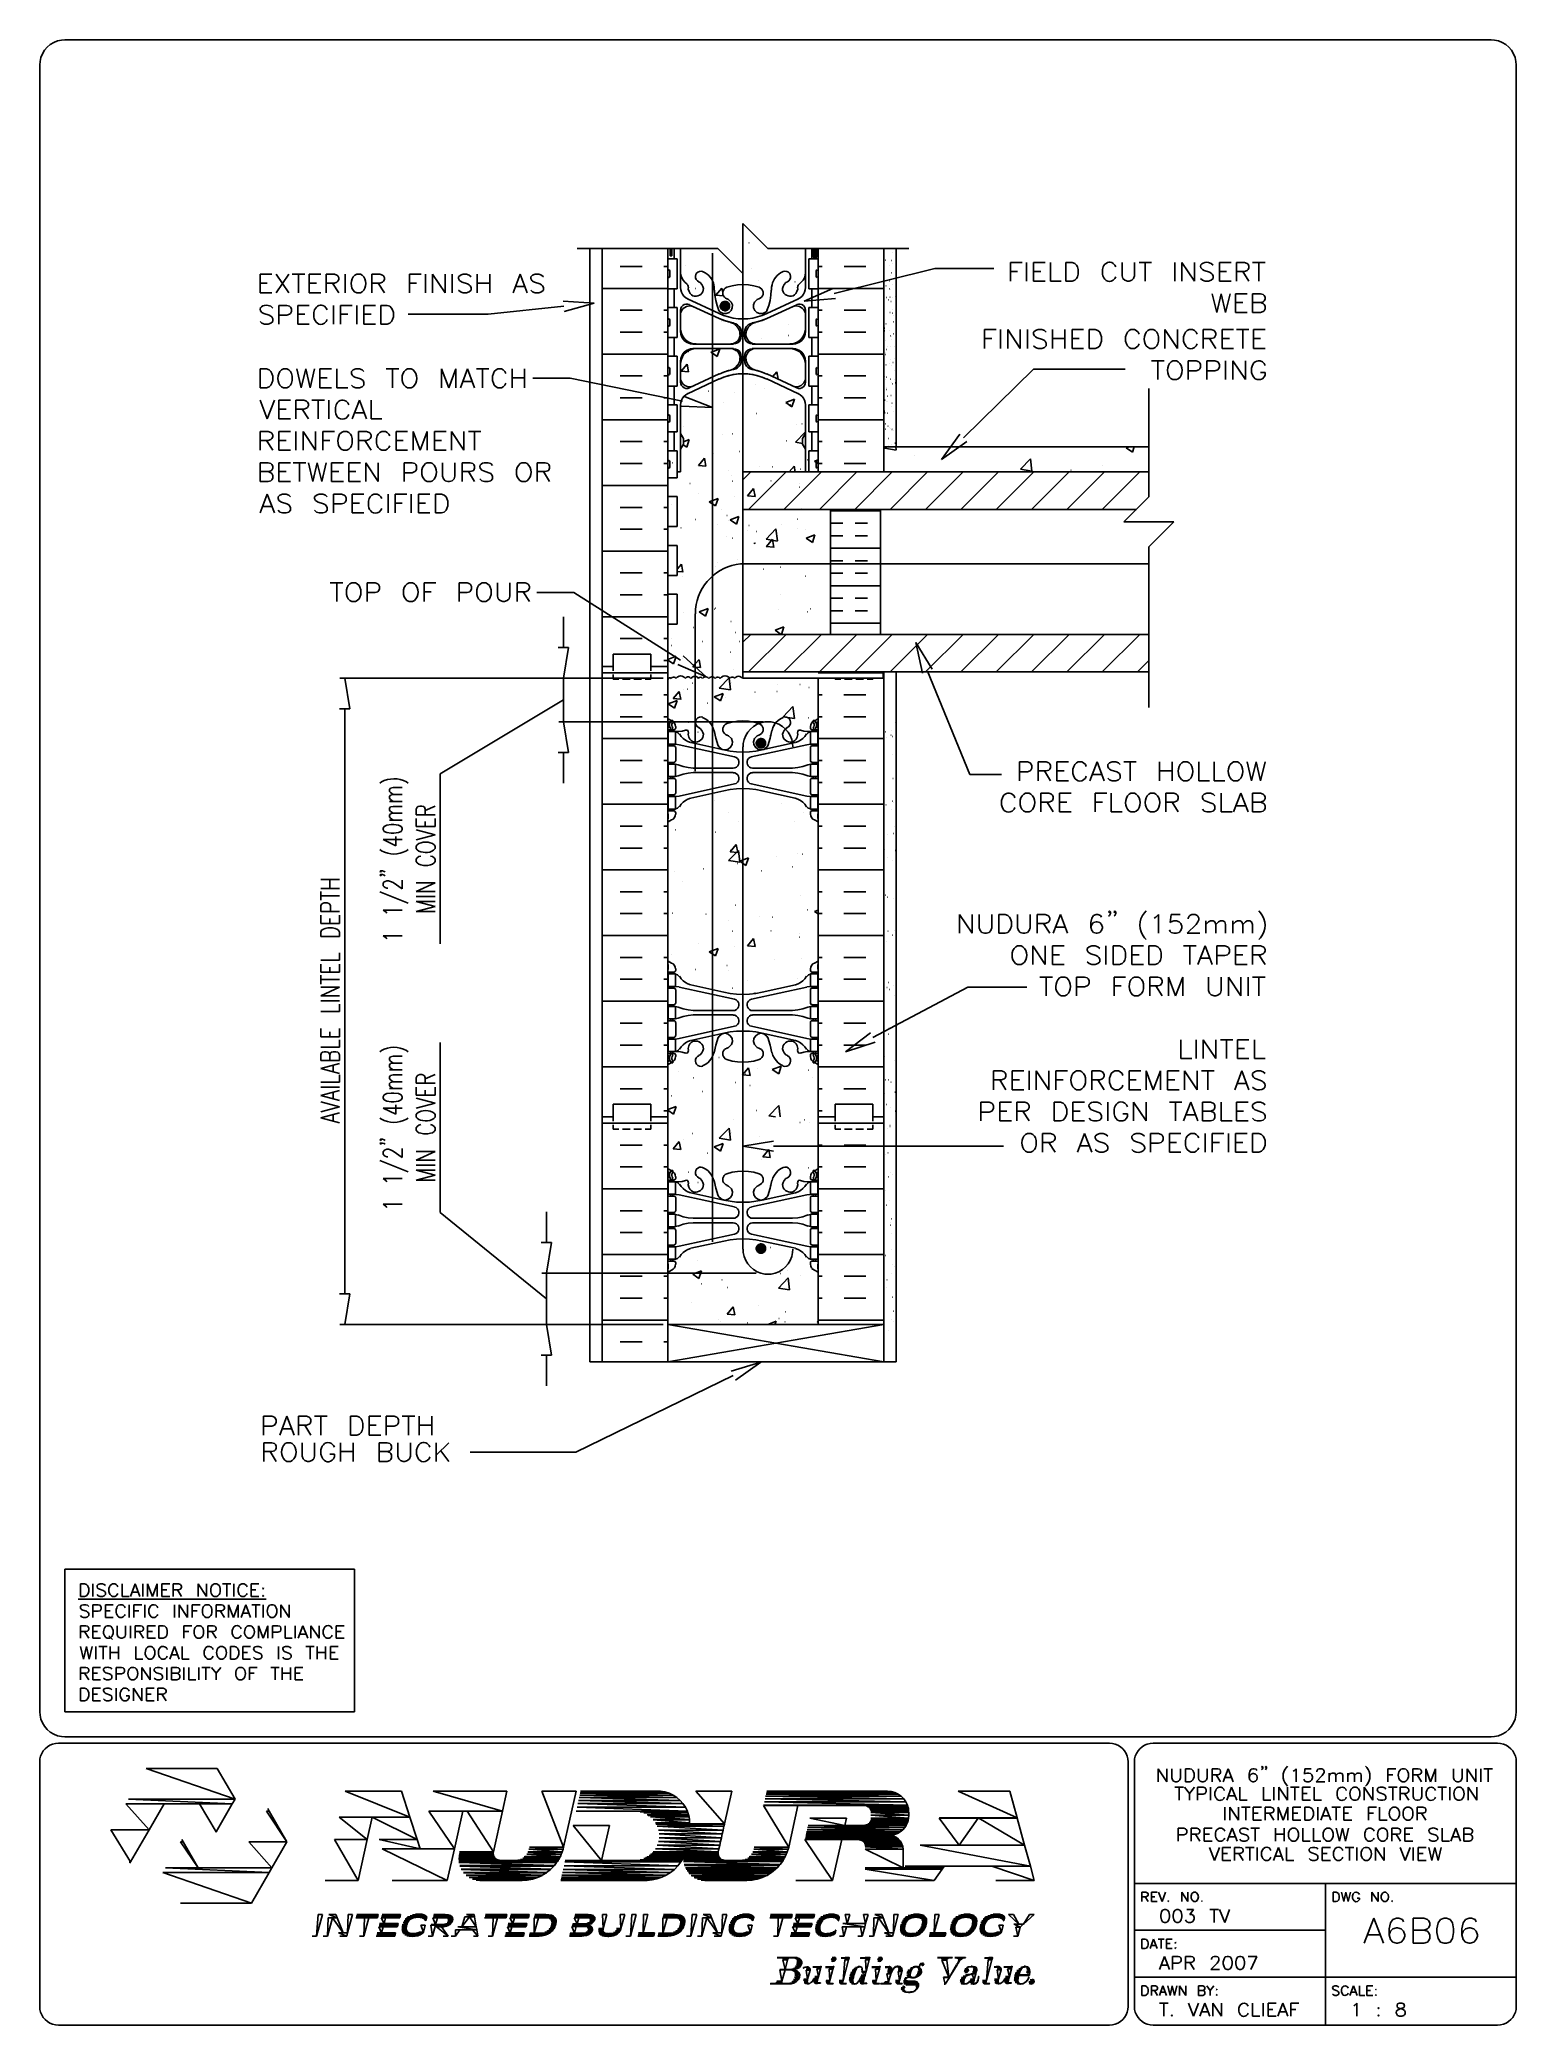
# Model space of a CAD drawing. Header units: millimetres. Extents: x 14 to 201, y 16 to 268.
import ezdxf

# ---------------------------------------------------------------- set-up
doc = ezdxf.new("R2010")
doc.units = ezdxf.units.MM
doc.layers.get('0').update_dxf_attribs({"linetype": 'CONTINUOUS'})

msp = doc.modelspace()

# ---------------------------------------------------------------- linework, layer by layer
at = {"color": 0}
for p, q in [((17.0174, 267.695), (16.6164, 267.674)), ((17.0174, 267.716), (198.121, 267.716)), ((198.521, 267.674), (198.121, 267.695)), ((13.8851, 264.943), (13.8644, 264.541)), ((201.273, 264.541), (201.253, 264.943)), ((13.8424, 55.4136), (13.8424, 264.541)), ((201.296, 264.541), (201.296, 55.4136)), ((103.124, 238.019), (103.124, 244.369)), ((103.124, 244.369), (106.299, 241.194)), ((82.0843, 241.194), (99.949, 241.194)), ((83.6718, 99.8432), (83.6718, 241.194)), ((85.2593, 188.13), (85.2593, 241.194)), ((93.599, 241.194), (93.599, 188.13)), ((93.599, 239.903), (94.7635, 239.903)), ((93.8953, 240.284), (93.8953, 241.194)), ((94.1077, 240.284), (93.8953, 240.284)), ((94.1077, 241.194), (94.1077, 240.284)), ((94.404, 239.903), (94.404, 241.194)), ((94.404, 241.194), (94.404, 239.903)), ((94.7635, 239.903), (94.7635, 236.092)), ((95.1865, 236.241), (95.1865, 241.194)), ((99.2505, 240.622), (99.2505, 115.105)), ((99.949, 241.194), (103.124, 238.019)), ((106.299, 241.194), (124.164, 241.194)), ((111.062, 236.241), (111.062, 241.194)), ((112.649, 239.903), (111.485, 239.903)), ((111.485, 236.092), (111.485, 239.903)), ((111.867, 239.903), (111.867, 241.194)), ((111.867, 241.194), (111.867, 239.903)), ((112.014, 241.194), (112.014, 240.093)), ((112.014, 240.093), (112.5, 240.093)), ((112.141, 241.194), (112.141, 240.284)), ((112.141, 240.284), (112.373, 240.284)), ((112.373, 240.284), (112.373, 241.194)), ((112.5, 240.093), (112.5, 241.194)), ((112.649, 212.852), (112.649, 241.194)), ((120.989, 212.852), (120.989, 241.194)), ((122.577, 216.027), (122.577, 241.194)), ((41.8469, 235.563), (41.8469, 237.956)), ((41.8469, 237.956), (43.3077, 237.956)), ((43.8781, 237.956), (45.4656, 235.563)), ((45.4656, 237.956), (43.8781, 235.563)), ((45.9109, 237.956), (47.4984, 237.956)), ((46.7155, 237.956), (46.7155, 235.563)), ((48.0702, 235.563), (48.0702, 237.956)), ((48.0702, 237.956), (49.5515, 237.956)), ((50.2281, 235.563), (50.2281, 237.956)), ((50.2281, 237.956), (51.2452, 237.956)), ((51.2452, 237.956), (51.5828, 237.829)), ((51.5828, 237.829), (51.7095, 237.722)), ((51.7095, 237.046), (51.5828, 236.94)), ((51.7095, 237.722), (51.8156, 237.49)), ((51.8156, 237.279), (51.7095, 237.046)), ((51.8156, 237.49), (51.8156, 237.279)), ((52.5999, 237.956), (52.5999, 235.563)), ((53.8484, 237.829), (53.636, 237.617)), ((54.0812, 237.956), (53.8484, 237.829)), ((54.5469, 237.956), (54.0812, 237.956)), ((54.7578, 237.829), (54.5469, 237.956)), ((56.0077, 235.563), (56.0077, 237.956)), ((56.0077, 237.956), (57.0234, 237.956)), ((57.0234, 237.956), (57.3624, 237.829)), ((57.3624, 237.829), (57.489, 237.722)), ((57.489, 237.046), (57.3624, 236.94)), ((57.489, 237.722), (57.5952, 237.49)), ((57.5952, 237.279), (57.489, 237.046)), ((57.5952, 237.49), (57.5952, 237.279)), ((60.7702, 235.563), (60.7702, 237.956)), ((60.7702, 237.956), (62.2515, 237.956)), ((62.822, 237.956), (62.822, 235.563)), ((63.7124, 235.563), (63.7124, 237.956)), ((63.7124, 237.956), (65.2999, 235.563)), ((65.2999, 235.563), (65.2999, 237.956)), ((66.2093, 237.956), (66.2093, 235.563)), ((67.2469, 237.829), (67.014, 237.617)), ((67.014, 237.617), (67.014, 237.383)), ((67.014, 237.383), (67.1202, 237.151)), ((67.1202, 237.151), (67.2469, 237.046)), ((67.5845, 237.956), (67.2469, 237.829)), ((67.2469, 237.046), (67.4578, 236.94)), ((68.0297, 237.956), (67.5845, 237.956)), ((68.3687, 237.829), (68.0297, 237.956)), ((68.6015, 237.617), (68.3687, 237.829)), ((69.3843, 237.956), (69.3843, 235.563)), ((70.9718, 237.956), (70.9718, 235.563)), ((73.9345, 235.563), (74.8249, 237.956)), ((74.8249, 237.956), (75.7343, 235.563)), ((76.4124, 237.829), (76.2, 237.617)), ((76.2, 237.617), (76.2, 237.383)), ((76.2, 237.383), (76.3062, 237.151)), ((76.3062, 237.151), (76.4124, 237.046)), ((76.75, 237.956), (76.4124, 237.829)), ((76.4124, 237.046), (76.6452, 236.94)), ((77.2156, 237.956), (76.75, 237.956)), ((77.5547, 237.829), (77.2156, 237.956)), ((77.7875, 237.617), (77.5547, 237.829)), ((93.599, 237.659), (93.599, 238.358)), ((93.599, 238.188), (93.6198, 238.188)), ((93.599, 237.829), (93.6198, 237.829)), ((93.6417, 238.442), (93.6198, 238.358)), ((93.6198, 237.659), (93.6417, 237.575)), ((93.726, 238.485), (93.6417, 238.442)), ((93.6417, 237.575), (93.726, 237.532)), ((93.8114, 238.442), (93.726, 238.485)), ((93.726, 238.485), (93.7465, 238.485)), ((93.726, 237.532), (93.8114, 237.575)), ((93.726, 237.532), (93.7465, 237.532)), ((93.8318, 238.358), (93.8114, 238.442)), ((93.8114, 237.575), (93.8318, 237.659)), ((93.8526, 237.659), (93.8526, 238.358)), ((95.2073, 238.168), (95.25, 237.808)), ((95.25, 237.808), (95.3562, 237.49)), ((95.3562, 237.49), (95.5255, 237.173)), ((95.5255, 237.173), (95.7584, 236.918)), ((97.3459, 237.087), (97.5155, 236.983)), ((97.6835, 236.877), (97.4933, 236.983)), ((98.0225, 238.294), (97.8323, 238.337)), ((98.341, 238.104), (98.002, 238.274)), ((103.124, 212.852), (103.124, 238.019)), ((108.246, 238.274), (107.907, 238.104)), ((108.436, 238.337), (108.246, 238.294)), ((108.755, 236.983), (108.563, 236.877)), ((108.755, 236.983), (108.924, 237.087)), ((110.512, 236.918), (110.745, 237.173)), ((110.745, 237.173), (110.913, 237.49)), ((110.913, 237.49), (111.019, 237.808)), ((111.019, 237.808), (111.062, 238.168)), ((112.396, 237.659), (112.396, 238.358)), ((112.437, 238.442), (112.416, 238.358)), ((112.416, 237.659), (112.437, 237.575)), ((112.522, 238.485), (112.437, 238.442)), ((112.437, 237.575), (112.522, 237.532)), ((112.522, 238.485), (112.543, 238.485)), ((112.606, 238.442), (112.522, 238.485)), ((112.522, 237.532), (112.606, 237.575)), ((112.522, 237.532), (112.543, 237.532)), ((112.629, 238.358), (112.606, 238.442)), ((112.606, 237.575), (112.629, 237.659)), ((112.649, 237.659), (112.649, 238.358)), ((112.649, 238.188), (112.67, 238.188)), ((112.649, 237.829), (112.67, 237.829)), ((114.68, 235.479), (127.466, 238.654)), ((127.466, 238.654), (134.958, 238.654)), ((137.075, 237.046), (137.075, 239.437)), ((137.075, 239.437), (138.558, 239.437)), ((137.075, 238.294), (137.986, 238.294)), ((139.128, 239.437), (139.128, 237.046)), ((140.017, 237.046), (140.017, 239.437)), ((140.017, 239.437), (141.5, 239.437)), ((140.017, 238.294), (140.928, 238.294)), ((140.017, 237.046), (141.5, 237.046)), ((142.176, 239.437), (142.176, 237.046)), ((142.176, 237.046), (143.531, 237.046)), ((144.103, 237.046), (144.103, 239.437)), ((144.103, 239.437), (144.908, 239.437)), ((144.908, 237.046), (144.103, 237.046)), ((144.908, 239.437), (145.245, 239.31)), ((145.245, 237.173), (144.908, 237.046)), ((145.245, 239.31), (145.478, 239.099)), ((145.478, 237.383), (145.245, 237.173)), ((145.478, 239.099), (145.584, 238.867)), ((145.584, 237.617), (145.478, 237.383)), ((145.584, 238.867), (145.69, 238.528)), ((145.69, 237.956), (145.584, 237.617)), ((145.69, 238.528), (145.69, 237.956)), ((148.865, 238.867), (148.759, 238.528)), ((148.759, 238.528), (148.759, 237.956)), ((150.347, 239.099), (150.114, 239.31)), ((150.114, 237.173), (150.347, 237.383)), ((150.453, 238.867), (150.347, 239.099)), ((150.347, 237.383), (150.453, 237.617)), ((151.258, 239.437), (151.258, 237.722)), ((151.258, 237.722), (151.362, 237.383)), ((151.362, 237.383), (151.595, 237.173)), ((151.595, 237.173), (151.934, 237.046)), ((151.934, 237.046), (152.167, 237.046)), ((152.167, 237.046), (152.506, 237.173)), ((152.506, 237.173), (152.717, 237.383)), ((152.717, 237.383), (152.845, 237.722)), ((152.845, 237.722), (152.845, 239.437)), ((153.416, 239.437), (155.003, 239.437)), ((154.2, 239.437), (154.2, 237.046)), ((157.945, 239.437), (157.945, 237.046)), ((158.856, 237.046), (158.856, 239.437)), ((158.856, 239.437), (160.444, 237.046)), ((160.444, 237.046), (160.444, 239.437)), ((161.459, 237.173), (161.226, 237.383)), ((161.459, 238.528), (161.692, 238.421)), ((161.798, 237.046), (161.459, 237.173)), ((161.692, 238.421), (162.37, 238.188)), ((162.242, 237.046), (161.798, 237.046)), ((162.581, 239.31), (162.242, 239.437)), ((162.581, 237.173), (162.242, 237.046)), ((162.37, 238.188), (162.581, 238.082)), ((162.814, 239.099), (162.581, 239.31)), ((162.581, 238.082), (162.708, 237.956)), ((162.814, 237.383), (162.581, 237.173)), ((162.708, 237.956), (162.814, 237.722)), ((162.814, 237.722), (162.814, 237.383)), ((163.619, 237.046), (163.619, 239.437)), ((163.619, 239.437), (165.079, 239.437)), ((163.619, 238.294), (164.507, 238.294)), ((163.619, 237.046), (165.079, 237.046)), ((165.756, 237.046), (165.756, 239.437)), ((165.756, 239.437), (166.794, 239.437)), ((166.794, 238.294), (165.756, 238.294)), ((166.561, 238.294), (167.343, 237.046)), ((166.794, 239.437), (167.133, 239.31)), ((167.133, 238.421), (166.794, 238.294)), ((167.133, 239.31), (167.237, 239.204)), ((167.237, 238.528), (167.133, 238.421)), ((167.237, 239.204), (167.343, 238.971)), ((167.343, 238.76), (167.237, 238.528)), ((167.343, 238.971), (167.343, 238.76)), ((167.809, 239.437), (169.397, 239.437)), ((168.592, 239.437), (168.592, 237.046)), ((41.8469, 236.813), (42.7359, 236.813)), ((41.8469, 235.563), (43.3077, 235.563)), ((48.0702, 236.813), (48.9797, 236.813)), ((48.0702, 235.563), (49.5515, 235.563)), ((51.2452, 236.813), (50.2281, 236.813)), ((51.0124, 236.813), (51.8156, 235.563)), ((51.5828, 236.94), (51.2452, 236.813)), ((54.0812, 235.563), (54.5469, 235.563)), ((54.5469, 235.563), (54.7578, 235.692)), ((57.0234, 236.813), (56.0077, 236.813)), ((56.811, 236.813), (57.5952, 235.563)), ((57.3624, 236.94), (57.0234, 236.813)), ((60.7702, 236.813), (61.6797, 236.813)), ((67.2469, 235.692), (67.014, 235.902)), ((67.5845, 235.563), (67.2469, 235.692)), ((67.4578, 236.94), (68.1359, 236.707)), ((68.0297, 235.563), (67.5845, 235.563)), ((68.3687, 235.692), (68.0297, 235.563)), ((68.1359, 236.707), (68.3687, 236.601)), ((68.3687, 236.601), (68.4749, 236.474)), ((68.6015, 235.902), (68.3687, 235.692)), ((68.4749, 236.474), (68.6015, 236.241)), ((68.6015, 236.241), (68.6015, 235.902)), ((69.3843, 236.813), (70.9718, 236.813)), ((74.2735, 236.368), (75.3953, 236.368)), ((76.4124, 235.692), (76.2, 235.902)), ((76.75, 235.563), (76.4124, 235.692)), ((76.6452, 236.94), (77.3218, 236.707)), ((77.2156, 235.563), (76.75, 235.563)), ((77.5547, 235.692), (77.2156, 235.563)), ((77.3218, 236.707), (77.5547, 236.601)), ((77.5547, 236.601), (77.6609, 236.474)), ((77.7875, 235.902), (77.5547, 235.692)), ((77.6609, 236.474), (77.7875, 236.241)), ((77.7875, 236.241), (77.7875, 235.902)), ((80.3067, 234.505), (84.2437, 234.272)), ((93.599, 236.092), (94.7635, 236.092)), ((94.404, 233.722), (94.404, 236.092)), ((95.2073, 236.241), (95.2292, 235.945)), ((95.2292, 235.945), (95.3135, 235.648)), ((95.3135, 235.648), (95.4624, 235.395)), ((95.4624, 235.395), (95.6303, 235.162)), ((95.6303, 235.162), (95.8631, 234.95)), ((95.7584, 236.918), (96.0328, 236.686)), ((95.8631, 234.95), (96.1182, 234.801)), ((96.1182, 236.558), (96.012, 236.664)), ((100.096, 232.94), (96.096, 234.801)), ((100.096, 232.94), (96.096, 234.801)), ((96.1817, 236.431), (96.1182, 236.558)), ((96.1817, 236.284), (96.1817, 236.431)), ((96.2021, 236.284), (96.1817, 236.051)), ((99.4833, 235.924), (99.4833, 236.305)), ((99.526, 235.924), (99.5673, 235.267)), ((99.5673, 235.267), (99.6735, 234.611)), ((99.6735, 234.611), (99.8432, 233.955)), ((101.007, 234.464), (100.691, 234.464)), ((100.691, 234.464), (101.114, 234.421)), ((100.691, 234.464), (101.007, 234.464)), ((100.795, 234.484), (101.007, 234.464)), ((100.795, 234.484), (100.901, 234.484)), ((101.071, 236.284), (100.881, 236.178)), ((100.901, 234.484), (101.007, 234.464)), ((100.922, 234.907), (101.114, 234.823)), ((101.007, 234.464), (101.114, 234.421)), ((101.749, 236.474), (101.071, 236.284)), ((101.304, 234.717), (101.092, 234.801)), ((102.425, 236.58), (101.749, 236.474)), ((103.124, 236.621), (102.425, 236.58)), ((103.823, 236.58), (103.124, 236.621)), ((104.499, 236.474), (103.823, 236.58)), ((105.178, 236.284), (104.499, 236.474)), ((105.155, 234.801), (104.944, 234.717)), ((105.135, 234.823), (105.325, 234.907)), ((105.368, 236.178), (105.178, 236.284)), ((106.15, 232.94), (110.151, 234.801)), ((106.15, 232.94), (110.151, 234.801)), ((106.405, 233.955), (106.575, 234.611)), ((106.575, 234.611), (106.679, 235.267)), ((106.679, 235.267), (106.722, 235.924)), ((106.765, 236.305), (106.765, 235.924)), ((110.067, 236.051), (110.046, 236.284)), ((110.13, 236.558), (110.067, 236.431)), ((110.067, 236.431), (110.067, 236.284)), ((110.236, 236.664), (110.13, 236.558)), ((110.13, 234.801), (110.383, 234.95)), ((110.236, 236.686), (110.512, 236.918)), ((110.383, 234.95), (110.617, 235.162)), ((110.617, 235.162), (110.786, 235.395)), ((110.786, 235.395), (110.935, 235.648)), ((110.892, 234.527), (114.533, 236.115)), ((114.85, 234.844), (110.892, 234.527)), ((110.935, 235.648), (111.019, 235.945)), ((111.019, 235.945), (111.041, 236.241)), ((112.649, 236.092), (111.485, 236.092)), ((111.867, 233.722), (111.867, 236.092)), ((162.708, 235.458), (163.28, 233.087)), ((163.28, 233.087), (163.829, 235.458)), ((163.829, 235.458), (164.401, 233.087)), ((164.401, 233.087), (164.973, 235.458)), ((165.65, 233.087), (165.65, 235.458)), ((165.65, 235.458), (167.133, 235.458)), ((167.809, 233.087), (167.809, 235.458)), ((167.809, 235.458), (168.825, 235.458)), ((168.825, 235.458), (169.164, 235.353)), ((169.164, 235.353), (169.27, 235.246)), ((169.27, 234.547), (169.164, 234.442)), ((169.27, 235.246), (169.397, 235.013)), ((169.397, 234.781), (169.27, 234.547)), ((169.397, 235.013), (169.397, 234.781)), ((42.0578, 231.712), (41.8469, 231.944)), ((42.0578, 233.066), (42.2906, 232.96)), ((42.2906, 232.96), (42.9687, 232.727)), ((43.2015, 233.871), (42.8625, 233.976)), ((42.9687, 232.727), (43.2015, 232.621)), ((43.4344, 233.638), (43.2015, 233.871)), ((43.2015, 232.621), (43.3077, 232.517)), ((43.4344, 231.944), (43.2015, 231.712)), ((43.3077, 232.517), (43.4344, 232.283)), ((43.4344, 232.283), (43.4344, 231.944)), ((44.2172, 231.606), (44.2172, 233.976)), ((44.2172, 233.976), (45.2328, 233.976)), ((45.2328, 232.727), (44.2172, 232.727)), ((45.2328, 233.976), (45.5718, 233.871)), ((45.5718, 232.854), (45.2328, 232.727)), ((45.5718, 233.871), (45.6985, 233.765)), ((45.6985, 232.96), (45.5718, 232.854)), ((45.6985, 233.765), (45.8047, 233.532)), ((45.8047, 233.193), (45.6985, 232.96)), ((45.8047, 233.532), (45.8047, 233.193)), ((46.6094, 231.606), (46.6094, 233.976)), ((46.6094, 233.976), (48.0702, 233.976)), ((46.6094, 232.854), (47.4984, 232.854)), ((48.7468, 233.426), (48.6406, 233.066)), ((48.6406, 233.066), (48.6406, 232.517)), ((50.2281, 233.638), (49.9953, 233.871)), ((49.9953, 231.712), (50.2281, 231.944)), ((50.3343, 233.426), (50.2281, 233.638)), ((50.2281, 231.944), (50.3343, 232.178)), ((51.139, 233.976), (51.139, 231.606)), ((52.0485, 231.606), (52.0485, 233.976)), ((52.0485, 233.976), (53.5093, 233.976)), ((52.0485, 232.854), (52.9594, 232.854)), ((54.0812, 233.976), (54.0812, 231.606)), ((54.9906, 231.606), (54.9906, 233.976)), ((54.9906, 233.976), (56.472, 233.976)), ((54.9906, 232.854), (55.9015, 232.854)), ((57.15, 231.606), (57.15, 233.976)), ((57.15, 233.976), (57.9328, 233.976)), ((57.9328, 233.976), (58.2718, 233.871)), ((58.2718, 233.871), (58.5047, 233.638)), ((58.5047, 231.944), (58.2718, 231.712)), ((58.5047, 233.638), (58.6109, 233.426)), ((58.6109, 232.178), (58.5047, 231.944)), ((58.6109, 233.426), (58.7375, 233.066)), ((58.7375, 232.517), (58.6109, 232.178)), ((58.7375, 233.066), (58.7375, 232.517)), ((70.7595, 232.854), (60.6005, 232.854)), ((80.3698, 233.871), (70.7595, 232.854)), ((84.2437, 234.272), (80.4333, 233.214)), ((93.599, 233.722), (94.7635, 233.722)), ((93.599, 231.458), (93.599, 232.155)), ((93.599, 231.987), (93.6198, 231.987)), ((93.6417, 232.241), (93.6198, 232.155)), ((93.726, 232.283), (93.6417, 232.241)), ((93.8114, 232.241), (93.726, 232.283)), ((93.726, 232.283), (93.7465, 232.283)), ((93.8318, 232.155), (93.8114, 232.241)), ((93.8526, 231.458), (93.8526, 232.155)), ((94.7635, 233.722), (94.7635, 229.912)), ((95.1865, 230.653), (95.1865, 233.363)), ((95.2073, 232.982), (95.1865, 232.727)), ((95.2073, 232.982), (95.1865, 232.727)), ((95.25, 233.575), (95.2073, 233.363)), ((95.334, 233.785), (95.25, 233.575)), ((95.4828, 233.955), (95.334, 233.785)), ((95.673, 234.082), (95.4828, 233.955)), ((95.8854, 234.145), (95.673, 234.082)), ((96.1182, 234.145), (95.8854, 234.145)), ((96.3291, 234.082), (96.1182, 234.145)), ((100.096, 232.304), (96.3083, 234.061)), ((100.096, 232.304), (96.3083, 234.061)), ((96.8802, 233.808), (96.6251, 233.892)), ((96.8802, 233.808), (96.6251, 233.892)), ((99.8432, 233.955), (100.076, 233.342)), ((100.055, 233.342), (100.203, 233.172)), ((100.096, 232.94), (100.668, 232.684)), ((100.096, 232.325), (100.691, 232.071)), ((100.096, 232.325), (100.775, 232.051)), ((100.309, 234.145), (100.245, 233.976)), ((100.245, 233.976), (100.245, 233.808)), ((101.431, 233.892), (100.245, 233.892)), ((100.245, 233.892), (101.431, 233.785)), ((100.245, 233.892), (101.431, 233.892)), ((100.245, 233.808), (100.309, 233.638)), ((101.431, 233.998), (100.266, 233.998)), ((100.266, 233.998), (101.431, 233.892)), ((100.266, 233.998), (101.431, 233.998)), ((101.431, 233.785), (100.266, 233.785)), ((100.266, 233.785), (101.41, 233.679)), ((100.266, 233.785), (101.431, 233.785)), ((101.41, 234.104), (100.288, 234.104)), ((100.288, 234.104), (101.431, 233.998)), ((100.288, 234.104), (101.41, 234.104)), ((101.41, 233.679), (100.288, 233.679)), ((100.288, 233.679), (101.346, 233.595)), ((100.288, 233.679), (101.41, 233.679)), ((100.309, 233.638), (100.393, 233.489)), ((101.346, 234.208), (100.329, 234.208)), ((100.329, 234.208), (101.41, 234.104)), ((100.329, 234.208), (101.346, 234.208)), ((101.346, 233.595), (100.329, 233.595)), ((100.329, 233.595), (101.283, 233.489)), ((100.329, 233.595), (101.346, 233.595)), ((100.393, 233.489), (100.542, 233.383)), ((101.283, 234.294), (100.415, 234.294)), ((100.415, 234.294), (101.346, 234.208)), ((100.415, 234.294), (101.283, 234.294)), ((101.283, 233.489), (100.415, 233.489)), ((100.415, 233.489), (101.197, 233.426)), ((100.415, 233.489), (101.283, 233.489)), ((101.197, 234.378), (100.478, 234.378)), ((100.478, 234.378), (101.283, 234.294)), ((100.478, 234.378), (101.197, 234.378)), ((101.197, 233.426), (100.478, 233.426)), ((100.478, 233.426), (101.114, 233.363)), ((100.478, 233.426), (101.197, 233.426)), ((100.542, 233.383), (100.711, 233.32)), ((101.114, 234.421), (100.584, 234.421)), ((100.584, 234.421), (101.197, 234.378)), ((100.584, 234.421), (101.114, 234.421)), ((101.114, 233.363), (100.584, 233.363)), ((100.584, 233.363), (101.007, 233.32)), ((100.584, 233.363), (101.114, 233.363)), ((100.668, 232.684), (101.283, 232.517)), ((101.007, 233.32), (100.691, 233.32)), ((100.691, 233.32), (100.901, 233.299)), ((100.691, 233.32), (101.007, 233.32)), ((100.691, 232.071), (101.304, 231.881)), ((100.711, 233.32), (100.881, 233.299)), ((100.775, 232.051), (101.494, 231.838)), ((100.901, 233.299), (100.795, 233.299)), ((100.881, 233.299), (101.05, 233.342)), ((101.007, 233.32), (100.901, 233.299)), ((101.114, 233.363), (101.007, 233.32)), ((101.05, 233.342), (101.197, 233.426)), ((101.114, 234.421), (101.197, 234.378)), ((101.197, 233.426), (101.114, 233.363)), ((101.197, 234.378), (101.283, 234.294)), ((101.197, 233.426), (101.324, 233.553)), ((101.283, 233.489), (101.197, 233.426)), ((101.283, 234.294), (101.346, 234.208)), ((101.346, 233.595), (101.283, 233.489)), ((101.283, 232.517), (101.876, 232.368)), ((101.41, 234.061), (101.324, 234.231)), ((101.324, 233.553), (101.41, 233.722)), ((101.346, 234.208), (101.41, 234.104)), ((101.41, 233.679), (101.346, 233.595)), ((101.41, 234.104), (101.431, 233.998)), ((101.431, 233.892), (101.41, 234.061)), ((101.41, 233.722), (101.431, 233.892)), ((101.431, 233.785), (101.41, 233.679)), ((101.431, 233.998), (101.431, 233.892)), ((101.431, 233.892), (101.431, 233.785)), ((101.876, 232.368), (102.509, 232.283)), ((102.509, 232.283), (103.124, 232.261)), ((103.124, 232.261), (103.737, 232.283)), ((103.737, 232.283), (104.372, 232.368)), ((104.372, 232.368), (104.965, 232.517)), ((104.754, 231.838), (105.474, 232.051)), ((104.944, 231.881), (105.558, 232.071)), ((104.965, 232.517), (105.58, 232.684)), ((105.474, 232.051), (106.15, 232.325)), ((105.558, 232.071), (106.15, 232.325)), ((105.58, 232.684), (106.15, 232.94)), ((106.046, 233.172), (106.193, 233.342)), ((106.15, 232.304), (109.94, 234.061)), ((106.15, 232.304), (109.94, 234.061)), ((106.172, 233.342), (106.405, 233.955)), ((109.621, 233.892), (109.368, 233.808)), ((109.621, 233.892), (109.368, 233.808)), ((110.151, 234.145), (109.94, 234.082)), ((110.383, 234.145), (110.151, 234.145)), ((110.596, 234.082), (110.383, 234.145)), ((110.786, 233.955), (110.596, 234.082)), ((110.935, 233.785), (110.786, 233.955)), ((111.019, 233.575), (110.935, 233.785)), ((111.062, 233.363), (111.019, 233.575)), ((111.062, 232.727), (111.041, 232.982)), ((111.062, 232.727), (111.041, 232.982)), ((111.062, 230.653), (111.062, 233.363)), ((111.485, 229.912), (111.485, 233.722)), ((111.485, 233.722), (112.649, 233.722)), ((112.396, 231.458), (112.396, 232.155)), ((112.437, 232.241), (112.416, 232.155)), ((112.522, 232.283), (112.437, 232.241)), ((112.522, 232.283), (112.543, 232.283)), ((112.606, 232.241), (112.522, 232.283)), ((112.629, 232.155), (112.606, 232.241)), ((112.649, 231.458), (112.649, 232.155)), ((112.649, 231.987), (112.67, 231.987)), ((165.65, 234.337), (166.561, 234.337)), ((165.65, 233.087), (167.133, 233.087)), ((168.825, 234.337), (167.809, 234.337)), ((168.825, 233.087), (167.809, 233.087)), ((169.164, 234.442), (168.825, 234.337)), ((168.825, 234.337), (169.164, 234.208)), ((169.164, 233.193), (168.825, 233.087)), ((169.164, 234.208), (169.27, 234.104)), ((169.27, 233.299), (169.164, 233.193)), ((169.27, 234.104), (169.397, 233.871)), ((169.397, 233.532), (169.27, 233.299)), ((169.397, 233.871), (169.397, 233.532)), ((42.3968, 231.606), (42.0578, 231.712)), ((42.8625, 231.606), (42.3968, 231.606)), ((43.2015, 231.712), (42.8625, 231.606)), ((46.6094, 231.606), (48.0702, 231.606)), ((54.9906, 231.606), (56.472, 231.606)), ((57.9328, 231.606), (57.15, 231.606)), ((58.2718, 231.712), (57.9328, 231.606)), ((93.599, 231.648), (93.6198, 231.648)), ((93.599, 229.912), (94.7635, 229.912)), ((93.6198, 231.458), (93.6417, 231.372)), ((93.6417, 231.372), (93.726, 231.33)), ((93.726, 231.33), (93.8114, 231.372)), ((93.726, 231.33), (93.7465, 231.33)), ((93.8114, 231.372), (93.8318, 231.458)), ((94.404, 227.521), (94.404, 229.912)), ((95.2073, 231.056), (95.2292, 230.717)), ((95.2073, 231.056), (95.2292, 230.717)), ((95.2073, 230.653), (95.2292, 230.336)), ((95.2073, 230.653), (95.2292, 230.336)), ((101.304, 231.881), (101.939, 231.754)), ((101.812, 231.732), (101.537, 231.818)), ((102.213, 231.648), (101.939, 231.712)), ((102.446, 231.499), (102.213, 231.648)), ((102.658, 231.309), (102.446, 231.499)), ((102.638, 229.362), (102.785, 229.574)), ((102.807, 231.077), (102.658, 231.309)), ((102.742, 230.271), (102.722, 230.568)), ((102.742, 230.018), (102.765, 230.271)), ((102.765, 230.271), (102.785, 230.271)), ((102.785, 229.574), (102.871, 229.807)), ((102.891, 230.823), (102.807, 231.077)), ((102.871, 229.807), (102.912, 230.061)), ((102.934, 230.547), (102.891, 230.823)), ((102.934, 230.547), (102.934, 230.061)), ((103.357, 230.823), (103.314, 230.547)), ((103.314, 230.547), (103.314, 230.061)), ((103.336, 230.061), (103.378, 229.807)), ((103.441, 231.077), (103.357, 230.823)), ((103.378, 229.807), (103.463, 229.574)), ((103.59, 231.309), (103.441, 231.077)), ((103.463, 229.574), (103.61, 229.362)), ((103.484, 230.271), (103.504, 230.271)), ((103.527, 230.568), (103.504, 230.271)), ((103.504, 230.271), (103.527, 230.018)), ((103.801, 231.499), (103.59, 231.309)), ((104.033, 231.648), (103.801, 231.499)), ((104.309, 231.712), (104.033, 231.648)), ((104.309, 231.754), (104.944, 231.881)), ((104.712, 231.818), (104.436, 231.732)), ((111.019, 230.717), (111.041, 231.056)), ((111.019, 230.717), (111.041, 231.056)), ((111.019, 230.336), (111.041, 230.653)), ((111.019, 230.336), (111.041, 230.653)), ((112.649, 229.912), (111.485, 229.912)), ((111.867, 227.521), (111.867, 229.912)), ((112.416, 231.458), (112.437, 231.372)), ((112.437, 231.372), (112.522, 231.33)), ((112.522, 231.33), (112.606, 231.372)), ((112.522, 231.33), (112.543, 231.33)), ((112.606, 231.372), (112.629, 231.458)), ((112.649, 231.648), (112.67, 231.648)), ((133.795, 228.516), (133.795, 230.907)), ((133.795, 230.907), (135.254, 230.907)), ((133.795, 229.765), (134.705, 229.765)), ((135.826, 230.907), (135.826, 228.516)), ((136.737, 228.516), (136.737, 230.907)), ((136.737, 230.907), (138.325, 228.516)), ((138.325, 228.516), (138.325, 230.907)), ((139.234, 230.907), (139.234, 228.516)), ((140.25, 230.78), (140.017, 230.568)), ((140.017, 230.568), (140.017, 230.336)), ((140.017, 230.336), (140.145, 230.104)), ((140.145, 230.104), (140.25, 229.997)), ((140.589, 230.907), (140.25, 230.78)), ((140.25, 229.997), (140.483, 229.871)), ((140.483, 229.871), (141.161, 229.658)), ((141.055, 230.907), (140.589, 230.907)), ((141.394, 230.78), (141.055, 230.907)), ((141.161, 229.658), (141.394, 229.532)), ((141.604, 230.568), (141.394, 230.78)), ((141.394, 229.532), (141.5, 229.426)), ((141.5, 229.426), (141.604, 229.193)), ((142.409, 230.907), (142.409, 228.516)), ((142.409, 229.765), (143.997, 229.765)), ((143.997, 230.907), (143.997, 228.516)), ((144.908, 228.516), (144.908, 230.907)), ((144.908, 230.907), (146.367, 230.907)), ((144.908, 229.765), (145.817, 229.765)), ((147.066, 228.516), (147.066, 230.907)), ((147.066, 230.907), (147.85, 230.907)), ((147.85, 230.907), (148.187, 230.78)), ((148.187, 230.78), (148.42, 230.568)), ((148.42, 230.568), (148.526, 230.336)), ((148.526, 230.336), (148.653, 229.997)), ((148.653, 229.426), (148.526, 229.086)), ((148.653, 229.997), (148.653, 229.426)), ((151.828, 230.336), (151.701, 229.997)), ((151.701, 229.997), (151.701, 229.426)), ((151.701, 229.426), (151.828, 229.086)), ((151.934, 230.568), (151.828, 230.336)), ((152.167, 230.78), (151.934, 230.568)), ((152.379, 230.907), (152.167, 230.78)), ((152.845, 230.907), (152.379, 230.907)), ((153.056, 230.78), (152.845, 230.907)), ((153.289, 230.568), (153.056, 230.78)), ((153.416, 230.336), (153.289, 230.568)), ((154.537, 230.78), (154.304, 230.568)), ((154.77, 230.907), (154.537, 230.78)), ((155.215, 230.907), (154.77, 230.907)), ((155.448, 230.78), (155.215, 230.907)), ((155.681, 230.568), (155.448, 230.78)), ((155.787, 230.336), (155.681, 230.568)), ((155.892, 229.997), (155.787, 230.336)), ((155.787, 229.086), (155.892, 229.426)), ((155.892, 229.426), (155.892, 229.997)), ((156.697, 228.516), (156.697, 230.907)), ((156.697, 230.907), (158.284, 228.516)), ((158.284, 228.516), (158.284, 230.907)), ((159.195, 230.336), (159.067, 229.997)), ((159.067, 229.997), (159.067, 229.426)), ((159.3, 230.568), (159.195, 230.336)), ((159.533, 230.78), (159.3, 230.568)), ((159.766, 230.907), (159.533, 230.78)), ((160.211, 230.907), (159.766, 230.907)), ((160.444, 230.78), (160.211, 230.907)), ((160.654, 230.568), (160.444, 230.78)), ((160.783, 230.336), (160.654, 230.568)), ((161.565, 228.516), (161.565, 230.907)), ((161.565, 230.907), (162.581, 230.907)), ((162.581, 229.765), (161.565, 229.765)), ((162.37, 229.765), (163.153, 228.516)), ((162.581, 230.907), (162.941, 230.78)), ((162.941, 229.871), (162.581, 229.765)), ((162.941, 230.78), (163.047, 230.674)), ((163.047, 229.997), (162.941, 229.871)), ((163.047, 230.674), (163.153, 230.441)), ((163.153, 230.23), (163.047, 229.997)), ((163.153, 230.441), (163.153, 230.23)), ((163.958, 228.516), (163.958, 230.907)), ((163.958, 230.907), (165.417, 230.907)), ((163.958, 229.765), (164.867, 229.765)), ((165.756, 230.907), (167.343, 230.907)), ((166.561, 230.907), (166.561, 228.516)), ((167.915, 228.516), (167.915, 230.907)), ((167.915, 230.907), (169.397, 230.907)), ((167.915, 229.765), (168.825, 229.765)), ((94.7635, 227.521), (93.599, 227.521)), ((94.7635, 223.711), (94.7635, 227.521)), ((95.1865, 224.218), (95.1865, 226.906)), ((95.2292, 227.225), (95.2073, 226.906)), ((95.2292, 227.225), (95.2073, 226.906)), ((96.4777, 229.086), (96.774, 229.066)), ((96.4777, 229.086), (96.774, 229.066)), ((96.774, 228.494), (96.4777, 228.473)), ((96.774, 228.494), (96.4777, 228.473)), ((96.774, 229.066), (101.939, 229.066)), ((96.774, 229.066), (101.579, 229.066)), ((96.774, 228.494), (101.939, 228.494)), ((96.774, 228.494), (101.579, 228.494)), ((96.8375, 229.108), (97.1765, 229.086)), ((96.8375, 229.108), (97.1765, 229.086)), ((97.1765, 228.494), (96.8375, 228.473)), ((97.1765, 228.494), (96.8375, 228.473)), ((101.579, 229.086), (101.98, 229.15)), ((101.579, 229.086), (101.833, 229.108)), ((101.833, 228.473), (101.579, 228.494)), ((101.854, 228.451), (101.579, 228.494)), ((102.108, 228.367), (101.854, 228.451)), ((101.939, 229.086), (102.193, 229.129)), ((102.193, 228.431), (101.939, 228.473)), ((102.193, 229.129), (102.425, 229.213)), ((102.425, 228.346), (102.193, 228.431)), ((102.425, 229.213), (102.638, 229.362)), ((102.638, 228.197), (102.425, 228.346)), ((102.785, 227.987), (102.638, 228.197)), ((102.722, 227.013), (102.742, 227.309)), ((102.765, 227.309), (102.742, 227.562)), ((102.871, 227.754), (102.785, 227.987)), ((102.912, 227.499), (102.871, 227.754)), ((102.891, 226.737), (102.934, 227.013)), ((102.934, 227.499), (102.934, 227.013)), ((103.314, 227.499), (103.314, 227.013)), ((103.314, 227.013), (103.357, 226.737)), ((103.378, 227.754), (103.336, 227.499)), ((103.463, 227.987), (103.378, 227.754)), ((103.61, 228.197), (103.463, 227.987)), ((103.527, 227.562), (103.504, 227.309)), ((103.504, 227.309), (103.527, 227.013)), ((103.61, 229.362), (103.823, 229.213)), ((103.823, 228.346), (103.61, 228.197)), ((103.823, 229.213), (104.056, 229.129)), ((104.056, 228.431), (103.823, 228.346)), ((104.056, 229.129), (104.309, 229.086)), ((104.309, 228.473), (104.056, 228.431)), ((104.415, 228.451), (104.162, 228.367)), ((104.289, 229.15), (104.691, 229.086)), ((109.474, 229.066), (104.309, 229.066)), ((109.474, 228.494), (104.309, 228.494)), ((104.691, 228.494), (104.415, 228.451)), ((104.436, 229.108), (104.691, 229.086)), ((104.691, 228.494), (104.436, 228.473)), ((109.474, 229.066), (104.691, 229.066)), ((109.474, 228.494), (104.691, 228.494)), ((109.072, 229.086), (109.411, 229.108)), ((109.072, 229.086), (109.411, 229.108)), ((109.411, 228.473), (109.072, 228.494)), ((109.411, 228.473), (109.072, 228.494)), ((109.474, 229.066), (109.77, 229.086)), ((109.474, 229.066), (109.77, 229.086)), ((109.77, 228.473), (109.474, 228.494)), ((109.77, 228.473), (109.474, 228.494)), ((111.041, 226.906), (111.019, 227.225)), ((111.041, 226.906), (111.019, 227.225)), ((111.062, 224.218), (111.062, 226.906)), ((112.649, 227.521), (111.485, 227.521)), ((111.485, 227.521), (111.485, 223.711)), ((140.25, 228.643), (140.017, 228.854)), ((140.589, 228.516), (140.25, 228.643)), ((141.055, 228.516), (140.589, 228.516)), ((141.394, 228.643), (141.055, 228.516)), ((141.604, 228.854), (141.394, 228.643)), ((141.604, 229.193), (141.604, 228.854)), ((144.908, 228.516), (146.367, 228.516)), ((147.85, 228.516), (147.066, 228.516)), ((148.187, 228.643), (147.85, 228.516)), ((148.42, 228.854), (148.187, 228.643)), ((148.526, 229.086), (148.42, 228.854)), ((151.828, 229.086), (151.934, 228.854)), ((151.934, 228.854), (152.167, 228.643)), ((152.167, 228.643), (152.379, 228.516)), ((152.379, 228.516), (152.845, 228.516)), ((152.845, 228.516), (153.056, 228.643)), ((153.056, 228.643), (153.289, 228.854)), ((153.289, 228.854), (153.416, 229.086)), ((154.77, 228.516), (155.215, 228.516)), ((155.003, 226.929), (156.591, 226.929)), ((155.215, 228.516), (155.448, 228.643)), ((155.448, 228.643), (155.681, 228.854)), ((155.681, 228.854), (155.787, 229.086)), ((155.787, 226.929), (155.787, 224.557)), ((157.712, 226.929), (157.479, 226.822)), ((158.178, 226.929), (157.712, 226.929)), ((158.39, 226.822), (158.178, 226.929)), ((159.639, 224.557), (159.639, 226.929)), ((159.639, 226.929), (160.654, 226.929)), ((160.444, 228.643), (160.654, 228.854)), ((160.654, 228.854), (160.783, 229.086)), ((160.654, 226.929), (160.993, 226.822)), ((162.031, 224.557), (162.031, 226.929)), ((162.031, 226.929), (163.047, 226.929)), ((163.047, 226.929), (163.386, 226.822)), ((163.958, 228.516), (165.417, 228.516)), ((164.401, 226.929), (164.401, 224.557)), ((165.312, 224.557), (165.312, 226.929)), ((165.312, 226.929), (166.9, 224.557)), ((166.9, 224.557), (166.9, 226.929)), ((167.915, 228.516), (169.397, 228.516)), ((41.8469, 223.521), (41.8469, 225.911)), ((41.8469, 225.911), (42.6297, 225.911)), ((42.6297, 225.911), (42.9687, 225.785)), ((42.9687, 225.785), (43.2015, 225.574)), ((43.2015, 225.574), (43.3077, 225.341)), ((43.3077, 225.341), (43.4344, 225.002)), ((43.4344, 224.43), (43.3077, 224.091)), ((43.4344, 225.002), (43.4344, 224.43)), ((44.5562, 225.785), (44.3234, 225.574)), ((44.789, 225.911), (44.5562, 225.785)), ((45.2328, 225.911), (44.789, 225.911)), ((45.4656, 225.785), (45.2328, 225.911)), ((45.6985, 225.574), (45.4656, 225.785)), ((45.8047, 225.341), (45.6985, 225.574)), ((45.9109, 225.002), (45.8047, 225.341)), ((45.8047, 224.091), (45.9109, 224.43)), ((45.9109, 224.43), (45.9109, 225.002)), ((46.4827, 225.911), (47.0531, 223.521)), ((47.0531, 223.521), (47.625, 225.911)), ((47.625, 225.911), (48.1969, 223.521)), ((48.1969, 223.521), (48.7468, 225.911)), ((49.4249, 223.521), (49.4249, 225.911)), ((49.4249, 225.911), (50.9062, 225.911)), ((49.4249, 224.769), (50.3343, 224.769)), ((51.5828, 225.911), (51.5828, 223.521)), ((53.636, 225.785), (53.4031, 225.574)), ((53.4031, 225.574), (53.4031, 225.341)), ((53.4031, 225.341), (53.5093, 225.108)), ((53.5093, 225.108), (53.636, 225.002)), ((53.975, 225.911), (53.636, 225.785)), ((53.636, 225.002), (53.8484, 224.875)), ((53.8484, 224.875), (54.5469, 224.663)), ((54.4202, 225.911), (53.975, 225.911)), ((54.7578, 225.785), (54.4202, 225.911)), ((54.5469, 224.663), (54.7578, 224.536)), ((54.9906, 225.574), (54.7578, 225.785)), ((54.7578, 224.536), (54.8845, 224.43)), ((54.8845, 224.43), (54.9906, 224.197)), ((57.828, 225.911), (59.4155, 225.911)), ((58.6109, 225.911), (58.6109, 223.521)), ((60.325, 225.785), (60.0922, 225.574)), ((60.5374, 225.911), (60.325, 225.785)), ((61.003, 225.911), (60.5374, 225.911)), ((61.2345, 225.785), (61.003, 225.911)), ((64.8547, 223.521), (64.8547, 225.911)), ((64.8547, 225.911), (65.7655, 223.521)), ((65.7655, 223.521), (66.675, 225.911)), ((66.675, 225.911), (66.675, 223.521)), ((67.2469, 223.521), (68.1359, 225.911)), ((68.1359, 225.911), (69.0453, 223.521)), ((69.2781, 225.911), (70.8656, 225.911)), ((70.0624, 225.911), (70.0624, 223.521)), ((71.4375, 225.341), (71.3109, 225.002)), ((71.3109, 225.002), (71.3109, 224.43)), ((71.3109, 224.43), (71.4375, 224.091)), ((71.5437, 225.574), (71.4375, 225.341)), ((71.7765, 225.785), (71.5437, 225.574)), ((71.9875, 225.911), (71.7765, 225.785)), ((72.4531, 225.911), (71.9875, 225.911)), ((72.686, 225.785), (72.4531, 225.911)), ((72.8984, 225.574), (72.686, 225.785)), ((73.025, 225.341), (72.8984, 225.574)), ((73.8078, 225.911), (73.8078, 223.521)), ((73.8078, 224.769), (75.3953, 224.769)), ((75.3953, 225.911), (75.3953, 223.521)), ((81.1953, 224.747), (76.4536, 224.747)), ((95.4401, 221.805), (81.1953, 224.747)), ((93.599, 225.276), (93.599, 225.975)), ((93.599, 225.805), (93.6198, 225.805)), ((93.599, 225.446), (93.6198, 225.446)), ((93.6417, 226.06), (93.6198, 225.975)), ((93.6198, 225.276), (93.6417, 225.192)), ((93.726, 226.103), (93.6417, 226.06)), ((93.6417, 225.192), (93.726, 225.149)), ((93.8114, 226.06), (93.726, 226.103)), ((93.726, 226.103), (93.7465, 226.103)), ((93.726, 225.149), (93.8114, 225.192)), ((93.726, 225.149), (93.7465, 225.149)), ((93.8318, 225.975), (93.8114, 226.06)), ((93.8114, 225.192), (93.8318, 225.276)), ((93.8526, 225.276), (93.8526, 225.975)), ((95.1865, 224.832), (95.2073, 224.579)), ((95.1865, 224.832), (95.2073, 224.579)), ((95.2292, 226.864), (95.2073, 226.526)), ((95.2292, 226.864), (95.2073, 226.526)), ((100.096, 224.642), (96.096, 222.758)), ((100.096, 224.642), (96.096, 222.758)), ((100.096, 225.276), (96.3083, 223.498)), ((100.096, 225.276), (96.3083, 223.498)), ((100.795, 225.552), (100.096, 225.256)), ((100.691, 225.509), (100.096, 225.256)), ((100.668, 224.875), (100.096, 224.62)), ((100.711, 224.875), (100.096, 224.62)), ((101.283, 225.045), (100.668, 224.875)), ((101.304, 225.701), (100.691, 225.509)), ((101.346, 225.065), (100.711, 224.875)), ((101.537, 225.742), (100.795, 225.552)), ((101.876, 225.192), (101.283, 225.045)), ((101.939, 225.828), (101.304, 225.701)), ((102.003, 225.213), (101.346, 225.065)), ((101.537, 225.764), (101.876, 225.891)), ((101.537, 225.764), (101.812, 225.848)), ((101.876, 225.891), (102.193, 226.103)), ((102.509, 225.276), (101.876, 225.192)), ((101.939, 225.848), (102.213, 225.911)), ((102.658, 225.276), (102.003, 225.213)), ((102.193, 226.103), (102.446, 226.377)), ((102.213, 225.911), (102.446, 226.06)), ((102.446, 226.06), (102.658, 226.251)), ((103.124, 225.298), (102.509, 225.276)), ((102.658, 226.251), (102.807, 226.483)), ((102.807, 226.483), (102.891, 226.737)), ((103.737, 225.276), (103.124, 225.298)), ((103.357, 226.737), (103.441, 226.483)), ((103.441, 226.483), (103.59, 226.251)), ((103.59, 226.251), (103.801, 226.06)), ((104.246, 225.213), (103.59, 225.276)), ((104.372, 225.192), (103.737, 225.276)), ((103.801, 226.377), (104.056, 226.103)), ((103.801, 226.06), (104.033, 225.911)), ((104.033, 225.911), (104.309, 225.848)), ((104.056, 226.103), (104.372, 225.891)), ((104.902, 225.065), (104.246, 225.213)), ((104.944, 225.701), (104.309, 225.828)), ((104.372, 225.891), (104.712, 225.764)), ((104.965, 225.045), (104.372, 225.192)), ((104.436, 225.848), (104.712, 225.764)), ((105.453, 225.552), (104.712, 225.742)), ((105.537, 224.875), (104.902, 225.065)), ((105.558, 225.509), (104.944, 225.701)), ((105.58, 224.875), (104.965, 225.045)), ((106.15, 225.256), (105.453, 225.552)), ((106.15, 224.62), (105.537, 224.875)), ((106.15, 225.256), (105.558, 225.509)), ((106.15, 224.62), (105.58, 224.875)), ((106.15, 225.276), (109.94, 223.498)), ((106.15, 225.276), (109.94, 223.498)), ((106.15, 224.642), (110.151, 222.758)), ((106.15, 224.642), (110.151, 222.758)), ((111.041, 226.526), (111.019, 226.864)), ((111.041, 226.526), (111.019, 226.864)), ((111.041, 224.579), (111.062, 224.832)), ((111.041, 224.579), (111.062, 224.832)), ((112.396, 225.276), (112.396, 225.975)), ((112.437, 226.06), (112.416, 225.975)), ((112.416, 225.276), (112.437, 225.192)), ((112.522, 226.103), (112.437, 226.06)), ((112.437, 225.192), (112.522, 225.149)), ((112.522, 226.103), (112.543, 226.103)), ((112.606, 226.06), (112.522, 226.103)), ((112.522, 225.149), (112.606, 225.192)), ((112.522, 225.149), (112.543, 225.149)), ((112.629, 225.975), (112.606, 226.06)), ((112.606, 225.192), (112.629, 225.276)), ((112.649, 225.276), (112.649, 225.975)), ((112.649, 225.805), (112.67, 225.805)), ((112.649, 225.446), (112.67, 225.446)), ((131.107, 217.171), (140.017, 225.891)), ((140.017, 225.891), (151.658, 225.891)), ((157.479, 226.822), (157.269, 226.59)), ((157.712, 224.557), (158.178, 224.557)), ((158.178, 224.557), (158.39, 224.663)), ((160.654, 225.679), (159.639, 225.679)), ((160.993, 225.805), (160.654, 225.679)), ((160.993, 226.822), (161.12, 226.696)), ((161.12, 225.911), (160.993, 225.805)), ((161.12, 226.696), (161.226, 226.483)), ((161.226, 226.144), (161.12, 225.911)), ((161.226, 226.483), (161.226, 226.144)), ((163.047, 225.679), (162.031, 225.679)), ((163.386, 225.805), (163.047, 225.679)), ((163.386, 226.822), (163.492, 226.696)), ((163.492, 225.911), (163.386, 225.805)), ((163.492, 226.696), (163.619, 226.483)), ((163.619, 226.144), (163.492, 225.911)), ((163.619, 226.483), (163.619, 226.144)), ((167.682, 226.018), (167.682, 225.468)), ((167.682, 225.468), (167.809, 225.108)), ((167.809, 225.108), (167.915, 224.896)), ((167.915, 224.896), (168.148, 224.663)), ((168.148, 224.663), (168.381, 224.557)), ((168.381, 224.557), (168.825, 224.557)), ((169.397, 225.468), (168.825, 225.468)), ((168.825, 224.557), (169.058, 224.663)), ((169.27, 226.59), (169.058, 226.822)), ((169.058, 224.663), (169.27, 224.896)), ((169.397, 226.357), (169.27, 226.59)), ((169.27, 224.896), (169.397, 225.108)), ((169.397, 225.108), (169.397, 225.468)), ((42.6297, 223.521), (41.8469, 223.521)), ((41.8469, 221.933), (42.7359, 219.561)), ((42.9687, 223.647), (42.6297, 223.521)), ((42.7359, 219.561), (43.6453, 221.933)), ((43.2015, 223.858), (42.9687, 223.647)), ((43.3077, 224.091), (43.2015, 223.858)), ((44.2172, 219.561), (44.2172, 221.933)), ((44.2172, 221.933), (45.6985, 221.933)), ((44.789, 223.521), (45.2328, 223.521)), ((45.2328, 223.521), (45.4656, 223.647)), ((45.4656, 223.647), (45.6985, 223.858)), ((45.6985, 223.858), (45.8047, 224.091)), ((46.3765, 219.561), (46.3765, 221.933)), ((46.3765, 221.933), (47.3922, 221.933)), ((47.3922, 221.933), (47.7312, 221.827)), ((48.4078, 221.933), (49.9953, 221.933)), ((49.2125, 221.933), (49.2125, 219.561)), ((49.4249, 223.521), (50.9062, 223.521)), ((50.5672, 221.933), (50.5672, 219.561)), ((51.5828, 223.521), (52.9594, 223.521)), ((53.636, 223.647), (53.4031, 223.858)), ((53.5093, 219.561), (54.4202, 221.933)), ((53.975, 223.521), (53.636, 223.647)), ((54.4202, 223.521), (53.975, 223.521)), ((54.7578, 223.647), (54.4202, 223.521)), ((54.4202, 221.933), (55.3297, 219.561)), ((54.9906, 223.858), (54.7578, 223.647)), ((54.9906, 224.197), (54.9906, 223.858)), ((55.9015, 221.933), (55.9015, 219.561)), ((60.5374, 223.521), (61.003, 223.521)), ((61.003, 223.521), (61.2345, 223.647)), ((67.5845, 224.324), (68.7077, 224.324)), ((71.4375, 224.091), (71.5437, 223.858)), ((71.5437, 223.858), (71.7765, 223.647)), ((71.7765, 223.647), (71.9875, 223.521)), ((71.9875, 223.521), (72.4531, 223.521)), ((72.4531, 223.521), (72.686, 223.647)), ((72.686, 223.647), (72.8984, 223.858)), ((72.8984, 223.858), (73.025, 224.091)), ((93.599, 223.711), (94.7635, 223.711)), ((94.404, 221.341), (94.404, 223.711)), ((95.2073, 224.218), (95.25, 224.007)), ((95.3135, 221.933), (95.2292, 221.637)), ((95.25, 224.007), (95.334, 223.795)), ((95.4624, 222.187), (95.3135, 221.933)), ((95.334, 223.795), (95.4828, 223.625)), ((95.6303, 222.419), (95.4624, 222.187)), ((95.4828, 223.625), (95.673, 223.498)), ((95.5668, 222.44), (99.2505, 221.002)), ((95.8631, 222.63), (95.6303, 222.419)), ((95.673, 223.498), (95.8854, 223.435)), ((96.1182, 222.779), (95.8631, 222.63)), ((95.8854, 223.435), (96.1182, 223.435)), ((96.1182, 223.435), (96.3291, 223.498)), ((96.6251, 223.668), (96.8802, 223.754)), ((96.6251, 223.668), (96.8802, 223.754)), ((109.368, 223.754), (109.621, 223.668)), ((109.368, 223.754), (109.621, 223.668)), ((109.94, 223.498), (110.151, 223.435)), ((110.383, 222.63), (110.13, 222.779)), ((110.151, 223.435), (110.383, 223.435)), ((110.383, 223.435), (110.596, 223.498)), ((110.617, 222.419), (110.383, 222.63)), ((110.596, 223.498), (110.786, 223.625)), ((110.786, 222.187), (110.617, 222.419)), ((110.786, 223.625), (110.935, 223.795)), ((110.935, 221.933), (110.786, 222.187)), ((110.935, 223.795), (111.019, 224.007)), ((111.019, 221.637), (110.935, 221.933)), ((111.019, 224.007), (111.062, 224.218)), ((111.485, 223.711), (112.649, 223.711)), ((111.867, 221.341), (111.867, 223.711)), ((154.666, 223.415), (154.666, 209.677)), ((44.2172, 220.811), (45.128, 220.811)), ((44.2172, 219.561), (45.6985, 219.561)), ((47.3922, 220.811), (46.3765, 220.811)), ((47.1593, 220.811), (47.964, 219.561)), ((47.7312, 220.916), (47.3922, 220.811)), ((47.7312, 221.827), (47.8374, 221.7)), ((47.8374, 221.022), (47.7312, 220.916)), ((47.8374, 221.7), (47.964, 221.488)), ((47.964, 221.255), (47.8374, 221.022)), ((47.964, 221.488), (47.964, 221.255)), ((51.478, 221.361), (51.3719, 221.022)), ((51.3719, 221.022), (51.3719, 220.472)), ((52.9594, 221.594), (52.7265, 221.827)), ((52.7265, 219.668), (52.9594, 219.901)), ((53.0655, 221.361), (52.9594, 221.594)), ((52.9594, 219.901), (53.0655, 220.113)), ((53.8484, 220.346), (54.9906, 220.346)), ((55.9015, 219.561), (57.2562, 219.561)), ((94.7635, 221.341), (93.599, 221.341)), ((93.599, 219.964), (93.599, 219.265)), ((93.599, 219.794), (93.6198, 219.794)), ((93.599, 219.455), (93.6198, 219.455)), ((93.6417, 220.049), (93.6198, 219.964)), ((93.726, 220.091), (93.6417, 220.049)), ((93.8114, 220.049), (93.726, 220.091)), ((93.726, 220.091), (93.7465, 220.091)), ((93.8318, 219.964), (93.8114, 220.049)), ((93.8526, 219.964), (93.8526, 219.265)), ((94.7635, 217.91), (94.7635, 221.341)), ((95.1865, 216.726), (95.1865, 221.341)), ((95.2292, 221.637), (95.2073, 221.341)), ((99.2505, 221.002), (95.3135, 221.171)), ((111.041, 221.341), (111.019, 221.637)), ((111.062, 216.726), (111.062, 221.341)), ((112.649, 221.341), (111.485, 221.341)), ((111.485, 221.341), (111.485, 217.91)), ((112.396, 219.964), (112.396, 219.265)), ((112.437, 220.049), (112.416, 219.964)), ((112.522, 220.091), (112.437, 220.049)), ((112.522, 220.091), (112.543, 220.091)), ((112.606, 220.049), (112.522, 220.091)), ((112.629, 219.964), (112.606, 220.049)), ((112.649, 219.964), (112.649, 219.265)), ((112.649, 219.794), (112.67, 219.794)), ((112.649, 219.455), (112.67, 219.455)), ((41.8469, 215.583), (41.8469, 217.974)), ((41.8469, 217.974), (42.8625, 217.974)), ((42.8625, 216.832), (41.8469, 216.832)), ((42.6297, 216.832), (43.4344, 215.583)), ((42.8625, 217.974), (43.2015, 217.847)), ((43.2015, 216.938), (42.8625, 216.832)), ((43.2015, 217.847), (43.3077, 217.741)), ((43.3077, 217.065), (43.2015, 216.938)), ((43.3077, 217.741), (43.4344, 217.508)), ((43.4344, 217.297), (43.3077, 217.065)), ((43.4344, 217.508), (43.4344, 217.297)), ((44.2172, 215.583), (44.2172, 217.974)), ((44.2172, 217.974), (45.6985, 217.974)), ((44.2172, 216.832), (45.128, 216.832)), ((46.3765, 217.974), (46.3765, 215.583)), ((47.286, 215.583), (47.286, 217.974)), ((47.286, 217.974), (48.8735, 215.583)), ((48.8735, 215.583), (48.8735, 217.974)), ((49.7844, 215.583), (49.7844, 217.974)), ((49.7844, 217.974), (51.2452, 217.974)), ((49.7844, 216.832), (50.6734, 216.832)), ((52.1547, 217.847), (51.9218, 217.636)), ((52.3875, 217.974), (52.1547, 217.847)), ((52.8327, 217.974), (52.3875, 217.974)), ((53.0655, 217.847), (52.8327, 217.974)), ((53.297, 217.636), (53.0655, 217.847)), ((53.4031, 217.404), (53.297, 217.636)), ((53.5093, 217.065), (53.4031, 217.404)), ((53.5093, 216.493), (53.5093, 217.065)), ((54.314, 215.583), (54.314, 217.974)), ((54.314, 217.974), (55.3297, 217.974)), ((55.3297, 216.832), (54.314, 216.832)), ((55.0968, 216.832), (55.9015, 215.583)), ((55.3297, 217.974), (55.6687, 217.847)), ((55.6687, 216.938), (55.3297, 216.832)), ((55.6687, 217.847), (55.7749, 217.741)), ((55.7749, 217.065), (55.6687, 216.938)), ((55.7749, 217.741), (55.9015, 217.508)), ((55.9015, 217.297), (55.7749, 217.065)), ((55.9015, 217.508), (55.9015, 217.297)), ((56.6843, 217.404), (56.5781, 217.065)), ((56.5781, 217.065), (56.5781, 216.493)), ((56.811, 217.636), (56.6843, 217.404)), ((57.0234, 217.847), (56.811, 217.636)), ((57.2562, 217.974), (57.0234, 217.847)), ((57.7219, 217.974), (57.2562, 217.974)), ((57.9328, 217.847), (57.7219, 217.974)), ((58.1656, 217.636), (57.9328, 217.847)), ((58.2718, 217.404), (58.1656, 217.636)), ((59.0765, 215.583), (59.0765, 217.974)), ((59.0765, 217.974), (60.5374, 217.974)), ((59.0765, 216.832), (59.986, 216.832)), ((61.2345, 215.583), (61.2345, 217.974)), ((61.2345, 217.974), (62.1249, 215.583)), ((62.1249, 215.583), (63.0343, 217.974)), ((63.0343, 217.974), (63.0343, 215.583)), ((63.9452, 215.583), (63.9452, 217.974)), ((63.9452, 217.974), (65.4265, 217.974)), ((63.9452, 216.832), (64.8547, 216.832)), ((66.1031, 215.583), (66.1031, 217.974)), ((66.1031, 217.974), (67.6906, 215.583)), ((67.6906, 215.583), (67.6906, 217.974)), ((68.2625, 217.974), (69.85, 217.974)), ((69.0453, 217.974), (69.0453, 215.583)), ((93.599, 217.91), (94.7635, 217.91)), ((93.6198, 219.265), (93.6417, 219.181)), ((93.6417, 219.181), (93.726, 219.138)), ((93.726, 219.138), (93.8114, 219.181)), ((93.726, 219.138), (93.7465, 219.138)), ((93.8114, 219.181), (93.8318, 219.265)), ((94.404, 216.726), (94.404, 217.91)), ((95.5668, 217.065), (95.1865, 217.7)), ((95.5668, 216.726), (95.5668, 217.065)), ((110.68, 217.065), (111.062, 217.7)), ((110.68, 216.726), (110.68, 217.065)), ((112.649, 217.91), (111.485, 217.91)), ((111.867, 216.726), (111.867, 217.91)), ((112.416, 219.265), (112.437, 219.181)), ((112.437, 219.181), (112.522, 219.138)), ((112.522, 219.138), (112.606, 219.181)), ((112.522, 219.138), (112.543, 219.138)), ((112.606, 219.181), (112.629, 219.265)), ((128.312, 214.439), (130.661, 217.636)), ((44.2172, 215.583), (45.6985, 215.583)), ((52.3875, 215.583), (52.8327, 215.583)), ((52.8327, 215.583), (53.0655, 215.71)), ((53.0655, 215.71), (53.297, 215.921)), ((53.297, 215.921), (53.4031, 216.154)), ((53.4031, 216.154), (53.5093, 216.493)), ((56.5781, 216.493), (56.6843, 216.154)), ((56.6843, 216.154), (56.811, 215.921)), ((56.811, 215.921), (57.0234, 215.71)), ((57.0234, 215.71), (57.2562, 215.583)), ((57.2562, 215.583), (57.7219, 215.583)), ((57.7219, 215.583), (57.9328, 215.71)), ((57.9328, 215.71), (58.1656, 215.921)), ((58.1656, 215.921), (58.2718, 216.154)), ((59.0765, 215.583), (60.5374, 215.583)), ((63.9452, 215.583), (65.4265, 215.583)), ((93.599, 215.52), (94.7635, 215.52)), ((93.726, 214.292), (93.6417, 214.249)), ((93.8114, 214.249), (93.726, 214.292)), ((93.726, 214.292), (93.7465, 214.292)), ((94.404, 216.726), (94.404, 215.52)), ((94.7635, 215.52), (94.7635, 212.09)), ((95.1865, 216.726), (95.1865, 212.852)), ((95.5668, 216.366), (95.1865, 215.731)), ((95.5668, 216.726), (95.5668, 216.366)), ((110.68, 216.726), (110.68, 216.366)), ((110.68, 216.366), (111.062, 215.731)), ((111.062, 216.726), (111.062, 212.852)), ((112.649, 215.52), (111.485, 215.52)), ((111.485, 215.52), (111.485, 212.852)), ((111.867, 216.726), (111.867, 215.52)), ((112.522, 214.292), (112.437, 214.249)), ((112.522, 214.292), (112.543, 214.292)), ((112.606, 214.249), (112.522, 214.292)), ((120.989, 216.027), (154.666, 216.027)), ((131.55, 216.705), (128.312, 214.439)), ((41.8469, 211.624), (41.8469, 213.996)), ((41.8469, 213.996), (42.8625, 213.996)), ((42.8625, 212.874), (41.8469, 212.874)), ((42.8625, 213.996), (43.2015, 213.89)), ((43.2015, 212.979), (42.8625, 212.874)), ((42.8625, 212.874), (43.2015, 212.746)), ((43.2015, 213.89), (43.3077, 213.763)), ((43.3077, 213.085), (43.2015, 212.979)), ((43.2015, 212.746), (43.3077, 212.641)), ((43.3077, 211.836), (43.2015, 211.73)), ((43.3077, 213.763), (43.4344, 213.551)), ((43.4344, 213.318), (43.3077, 213.085)), ((43.3077, 212.641), (43.4344, 212.408)), ((43.4344, 212.069), (43.3077, 211.836)), ((43.4344, 213.551), (43.4344, 213.318)), ((43.4344, 212.408), (43.4344, 212.069)), ((44.2172, 211.624), (44.2172, 213.996)), ((44.2172, 213.996), (45.6985, 213.996)), ((44.2172, 212.874), (45.128, 212.874)), ((46.0375, 213.996), (47.625, 213.996)), ((46.8203, 213.996), (46.8203, 211.624)), ((47.964, 213.996), (48.5345, 211.624)), ((48.5345, 211.624), (49.0859, 213.996)), ((49.0859, 213.996), (49.6577, 211.624)), ((49.6577, 211.624), (50.2281, 213.996)), ((50.9062, 211.624), (50.9062, 213.996)), ((50.9062, 213.996), (52.3875, 213.996)), ((50.9062, 212.874), (51.8156, 212.874)), ((53.0655, 211.624), (53.0655, 213.996)), ((53.0655, 213.996), (54.5469, 213.996)), ((53.0655, 212.874), (53.975, 212.874)), ((55.2235, 211.624), (55.2235, 213.996)), ((55.2235, 213.996), (56.811, 211.624)), ((56.811, 211.624), (56.811, 213.996)), ((60.0922, 211.624), (60.0922, 213.996)), ((60.0922, 213.996), (61.1078, 213.996)), ((61.1078, 212.746), (60.0922, 212.746)), ((61.1078, 213.996), (61.4468, 213.89)), ((61.4468, 212.874), (61.1078, 212.746)), ((61.4468, 213.89), (61.5735, 213.763)), ((61.5735, 212.979), (61.4468, 212.874)), ((61.5735, 213.763), (61.6797, 213.551)), ((61.6797, 213.211), (61.5735, 212.979)), ((61.6797, 213.551), (61.6797, 213.211)), ((62.822, 213.89), (62.5905, 213.657)), ((63.0343, 213.996), (62.822, 213.89)), ((63.5, 213.996), (63.0343, 213.996)), ((63.7124, 213.89), (63.5, 213.996)), ((64.9609, 213.996), (64.9609, 212.302)), ((64.9609, 212.302), (65.0875, 211.963)), ((65.0875, 211.963), (65.2999, 211.73)), ((66.2093, 211.73), (66.4422, 211.963)), ((66.4422, 211.963), (66.5484, 212.302)), ((66.5484, 212.302), (66.5484, 213.996)), ((67.4578, 211.624), (67.4578, 213.996)), ((67.4578, 213.996), (68.4749, 213.996)), ((68.4749, 212.874), (67.4578, 212.874)), ((68.2625, 212.874), (69.0453, 211.624)), ((68.4749, 213.996), (68.8344, 213.89)), ((68.8344, 212.979), (68.4749, 212.874)), ((68.8344, 213.89), (68.9405, 213.763)), ((68.9405, 213.085), (68.8344, 212.979)), ((68.9405, 213.763), (69.0453, 213.551)), ((69.0453, 213.318), (68.9405, 213.085)), ((69.0453, 213.551), (69.0453, 213.318)), ((69.9562, 211.73), (69.7234, 211.963)), ((69.9562, 213.085), (70.189, 212.979)), ((70.189, 212.979), (70.8656, 212.746)), ((71.0985, 213.89), (70.7595, 213.996)), ((70.8656, 212.746), (71.0985, 212.641)), ((71.3109, 213.657), (71.0985, 213.89)), ((71.0985, 212.641), (71.2047, 212.535)), ((71.3109, 211.963), (71.0985, 211.73)), ((71.2047, 212.535), (71.3109, 212.302)), ((71.3109, 212.302), (71.3109, 211.963)), ((74.8249, 213.89), (74.6125, 213.657)), ((75.0577, 213.996), (74.8249, 213.89)), ((75.522, 213.996), (75.0577, 213.996)), ((75.7343, 213.89), (75.522, 213.996)), ((76.9828, 211.624), (76.9828, 213.996)), ((76.9828, 213.996), (77.9999, 213.996)), ((77.9999, 212.874), (76.9828, 212.874)), ((77.7875, 212.874), (78.5703, 211.624)), ((77.9999, 213.996), (78.3375, 213.89)), ((78.3375, 212.979), (77.9999, 212.874)), ((78.3375, 213.89), (78.4655, 213.763)), ((78.4655, 213.085), (78.3375, 212.979)), ((78.4655, 213.763), (78.5703, 213.551)), ((78.5703, 213.318), (78.4655, 213.085)), ((78.5703, 213.551), (78.5703, 213.318)), ((93.599, 213.467), (93.599, 214.164)), ((93.599, 213.996), (93.6198, 213.996)), ((93.599, 213.634), (93.6198, 213.634)), ((94.7635, 212.09), (93.599, 212.09)), ((93.6417, 214.249), (93.6198, 214.164)), ((93.6198, 213.467), (93.6417, 213.381)), ((93.6417, 213.381), (93.726, 213.338)), ((93.726, 213.338), (93.8114, 213.381)), ((93.726, 213.338), (93.7465, 213.338)), ((93.8318, 214.164), (93.8114, 214.249)), ((93.8114, 213.381), (93.8318, 213.467)), ((93.8526, 213.467), (93.8526, 214.164)), ((95.1865, 212.852), (94.7635, 212.852)), ((103.124, 212.852), (154.666, 212.852)), ((103.124, 187.452), (103.124, 212.852)), ((112.396, 213.467), (112.396, 214.164)), ((112.437, 214.249), (112.416, 214.164)), ((112.416, 213.467), (112.437, 213.381)), ((112.437, 213.381), (112.522, 213.338)), ((112.522, 213.338), (112.606, 213.381)), ((112.522, 213.338), (112.543, 213.338)), ((112.629, 214.164), (112.606, 214.249)), ((112.606, 213.381), (112.629, 213.467)), ((112.649, 213.467), (112.649, 214.164)), ((112.649, 213.996), (112.67, 213.996)), ((112.649, 213.634), (112.67, 213.634)), ((120.926, 212.852), (154.666, 212.852)), ((42.8625, 211.624), (41.8469, 211.624)), ((41.8469, 207.646), (42.7359, 210.036)), ((42.7359, 210.036), (43.6453, 207.646)), ((43.2015, 211.73), (42.8625, 211.624)), ((44.3234, 209.91), (44.111, 209.699)), ((44.111, 209.699), (44.111, 209.466)), ((44.111, 209.466), (44.2172, 209.233)), ((44.2172, 211.624), (45.6985, 211.624)), ((44.6828, 210.036), (44.3234, 209.91)), ((45.128, 210.036), (44.6828, 210.036)), ((45.4656, 209.91), (45.128, 210.036)), ((45.6985, 209.699), (45.4656, 209.91)), ((48.9797, 209.91), (48.7468, 209.699)), ((48.7468, 209.699), (48.7468, 209.466)), ((48.7468, 209.466), (48.8735, 209.233)), ((49.3187, 210.036), (48.9797, 209.91)), ((49.7844, 210.036), (49.3187, 210.036)), ((50.122, 209.91), (49.7844, 210.036)), ((50.3343, 209.699), (50.122, 209.91)), ((50.9062, 211.624), (52.3875, 211.624)), ((51.139, 207.646), (51.139, 210.036)), ((51.139, 210.036), (52.1547, 210.036)), ((52.1547, 210.036), (52.4937, 209.91)), ((52.4937, 209.91), (52.5999, 209.804)), ((52.5999, 209.804), (52.7265, 209.571)), ((52.7265, 209.571), (52.7265, 209.233)), ((53.0655, 211.624), (54.5469, 211.624)), ((53.5093, 207.646), (53.5093, 210.036)), ((53.5093, 210.036), (54.9906, 210.036)), ((55.6687, 209.466), (55.5625, 209.127)), ((55.7749, 209.699), (55.6687, 209.466)), ((56.0077, 209.91), (55.7749, 209.699)), ((56.2405, 210.036), (56.0077, 209.91)), ((56.6843, 210.036), (56.2405, 210.036)), ((56.9172, 209.91), (56.6843, 210.036)), ((57.15, 209.699), (56.9172, 209.91)), ((57.2562, 209.466), (57.15, 209.699)), ((58.0595, 210.036), (58.0595, 207.646)), ((58.9499, 207.646), (58.9499, 210.036)), ((58.9499, 210.036), (60.4312, 210.036)), ((61.003, 210.036), (61.003, 207.646)), ((61.9125, 207.646), (61.9125, 210.036)), ((61.9125, 210.036), (63.3734, 210.036)), ((63.0343, 211.624), (63.5, 211.624)), ((63.5, 211.624), (63.7124, 211.73)), ((64.0719, 207.646), (64.0719, 210.036)), ((64.0719, 210.036), (64.8547, 210.036)), ((64.8547, 210.036), (65.1937, 209.91)), ((65.1937, 209.91), (65.4265, 209.699)), ((65.2999, 211.73), (65.6594, 211.624)), ((65.4265, 209.699), (65.5327, 209.466)), ((65.5327, 209.466), (65.6594, 209.127)), ((65.6594, 211.624), (65.8703, 211.624)), ((65.8703, 211.624), (66.2093, 211.73)), ((70.2952, 211.624), (69.9562, 211.73)), ((70.7595, 211.624), (70.2952, 211.624)), ((71.0985, 211.73), (70.7595, 211.624)), ((75.0577, 211.624), (75.522, 211.624)), ((75.522, 211.624), (75.7343, 211.73)), ((94.7635, 209.719), (93.599, 209.719)), ((94.7635, 205.909), (94.7635, 209.719)), ((151.491, 206.502), (154.666, 209.677)), ((42.1845, 208.449), (43.3077, 208.449)), ((44.3234, 207.75), (44.111, 207.983)), ((44.2172, 209.233), (44.3234, 209.127)), ((44.3234, 209.127), (44.5562, 209)), ((44.6828, 207.646), (44.3234, 207.75)), ((44.5562, 209), (45.2328, 208.788)), ((45.128, 207.646), (44.6828, 207.646)), ((45.4656, 207.75), (45.128, 207.646)), ((45.2328, 208.788), (45.4656, 208.661)), ((45.4656, 208.661), (45.5718, 208.555)), ((45.6985, 207.983), (45.4656, 207.75)), ((45.5718, 208.555), (45.6985, 208.322)), ((45.6985, 208.322), (45.6985, 207.983)), ((48.9797, 207.75), (48.7468, 207.983)), ((48.8735, 209.233), (48.9797, 209.127)), ((48.9797, 209.127), (49.2125, 209)), ((49.3187, 207.646), (48.9797, 207.75)), ((49.2125, 209), (49.8905, 208.788)), ((49.7844, 207.646), (49.3187, 207.646)), ((50.122, 207.75), (49.7844, 207.646)), ((49.8905, 208.788), (50.122, 208.661)), ((50.122, 208.661), (50.2281, 208.555)), ((50.3343, 207.983), (50.122, 207.75)), ((50.2281, 208.555), (50.3343, 208.322)), ((50.3343, 208.322), (50.3343, 207.983)), ((52.1547, 208.788), (51.139, 208.788)), ((52.4937, 208.894), (52.1547, 208.788)), ((52.5999, 209), (52.4937, 208.894)), ((52.7265, 209.233), (52.5999, 209)), ((53.5093, 208.894), (54.4202, 208.894)), ((53.5093, 207.646), (54.9906, 207.646)), ((55.5625, 209.127), (55.5625, 208.555)), ((56.9172, 207.75), (57.15, 207.983)), ((57.15, 207.983), (57.2562, 208.216)), ((58.9499, 208.894), (59.8593, 208.894)), ((61.9125, 208.894), (62.822, 208.894)), ((61.9125, 207.646), (63.3734, 207.646)), ((64.8547, 207.646), (64.0719, 207.646)), ((65.1937, 207.75), (64.8547, 207.646)), ((65.4265, 207.983), (65.1937, 207.75)), ((65.5327, 208.216), (65.4265, 207.983)), ((65.6594, 208.555), (65.5327, 208.216)), ((65.6594, 209.127), (65.6594, 208.555)), ((93.599, 208.153), (93.599, 207.454)), ((93.599, 207.983), (93.6198, 207.983)), ((93.599, 207.646), (93.6198, 207.646)), ((103.124, 208.089), (153.078, 208.089)), ((114.237, 208.089), (114.237, 192.214)), ((120.587, 208.089), (120.587, 192.214)), ((93.599, 205.909), (94.7635, 205.909)), ((151.491, 206.502), (157.841, 206.502)), ((157.841, 206.502), (154.666, 203.327)), ((94.7635, 203.517), (93.599, 203.517)), ((94.7635, 199.708), (94.7635, 203.517)), ((154.666, 203.327), (154.666, 182.922)), ((93.599, 199.708), (94.7635, 199.708)), ((103.42, 201.19), (102.828, 201.167)), ((154.666, 201.19), (103.42, 201.19)), ((50.7365, 198.777), (52.324, 198.777)), ((51.5415, 198.777), (51.5415, 196.384)), ((53.2335, 198.65), (53.0006, 198.438)), ((53.4666, 198.777), (53.2335, 198.65)), ((53.9115, 198.777), (53.4666, 198.777)), ((54.1443, 198.65), (53.9115, 198.777)), ((54.3775, 198.438), (54.1443, 198.65)), ((54.1443, 196.511), (54.3775, 196.723)), ((54.4834, 198.205), (54.3775, 198.438)), ((54.3775, 196.723), (54.4834, 196.956)), ((54.5881, 197.866), (54.4834, 198.205)), ((54.4834, 196.956), (54.5881, 197.295)), ((54.5881, 197.295), (54.5881, 197.866)), ((55.3932, 196.384), (55.3932, 198.777)), ((55.3932, 198.777), (56.4085, 198.777)), ((56.4085, 197.528), (55.3932, 197.528)), ((56.4085, 198.777), (56.7475, 198.65)), ((56.7475, 197.633), (56.4085, 197.528)), ((56.7475, 198.65), (56.8537, 198.544)), ((56.8537, 197.759), (56.7475, 197.633)), ((56.8537, 198.544), (56.9807, 198.311)), ((56.9807, 197.972), (56.8537, 197.759)), ((56.9807, 198.311), (56.9807, 197.972)), ((60.4943, 198.65), (60.2615, 198.438)), ((60.7275, 198.777), (60.4943, 198.65)), ((61.171, 198.777), (60.7275, 198.777)), ((61.4041, 198.65), (61.171, 198.777)), ((62.654, 196.384), (62.654, 198.777)), ((62.654, 198.777), (64.1131, 198.777)), ((62.654, 197.633), (63.5427, 197.633)), ((67.0775, 196.384), (67.0775, 198.777)), ((67.0775, 198.777), (68.0932, 198.777)), ((68.0932, 197.528), (67.0775, 197.528)), ((68.0932, 198.777), (68.4318, 198.65)), ((68.4318, 197.633), (68.0932, 197.528)), ((68.4318, 198.65), (68.538, 198.544)), ((68.538, 197.759), (68.4318, 197.633)), ((68.538, 198.544), (68.665, 198.311)), ((68.665, 197.972), (68.538, 197.759)), ((68.665, 198.311), (68.665, 197.972)), ((69.7865, 198.65), (69.5537, 198.438)), ((70.0193, 198.777), (69.7865, 198.65)), ((70.4631, 198.777), (70.0193, 198.777)), ((70.696, 198.65), (70.4631, 198.777)), ((70.9291, 198.438), (70.696, 198.65)), ((70.696, 196.511), (70.9291, 196.723)), ((71.035, 198.205), (70.9291, 198.438)), ((70.9291, 196.723), (71.035, 196.956)), ((71.1412, 197.866), (71.035, 198.205)), ((71.035, 196.956), (71.1412, 197.295)), ((71.1412, 197.295), (71.1412, 197.866)), ((71.9459, 198.777), (71.9459, 197.062)), ((71.9459, 197.062), (72.0506, 196.723)), ((72.0506, 196.723), (72.2835, 196.511)), ((73.1943, 196.511), (73.4275, 196.723)), ((73.4275, 196.723), (73.5334, 197.062)), ((73.5334, 197.062), (73.5334, 198.777)), ((74.4432, 196.384), (74.4432, 198.777)), ((74.4432, 198.777), (75.4585, 198.777)), ((75.4585, 197.633), (74.4432, 197.633)), ((75.2256, 197.633), (76.0307, 196.384)), ((75.4585, 198.777), (75.7975, 198.65)), ((75.7975, 197.759), (75.4585, 197.633)), ((75.7975, 198.65), (75.9037, 198.544)), ((75.9037, 197.866), (75.7975, 197.759)), ((75.9037, 198.544), (76.0307, 198.311)), ((76.0307, 198.098), (75.9037, 197.866)), ((76.0307, 198.311), (76.0307, 198.098)), ((81.661, 197.548), (76.9415, 197.548)), ((95.1865, 188.933), (81.661, 197.548)), ((94.7635, 197.336), (93.599, 197.336)), ((94.7635, 193.526), (94.7635, 197.336)), ((53.4666, 196.384), (53.9115, 196.384)), ((53.9115, 196.384), (54.1443, 196.511)), ((60.7275, 196.384), (61.171, 196.384)), ((61.171, 196.384), (61.4041, 196.511)), ((70.0193, 196.384), (70.4631, 196.384)), ((70.4631, 196.384), (70.696, 196.511)), ((72.2835, 196.511), (72.6225, 196.384)), ((72.6225, 196.384), (72.8557, 196.384)), ((72.8557, 196.384), (73.1943, 196.511)), ((80.3271, 190.563), (80.3271, 194.458)), ((97.0703, 174.858), (97.0703, 194.84)), ((97.113, 195.432), (97.0911, 194.84)), ((93.599, 193.526), (94.7635, 193.526)), ((103.124, 192.214), (154.666, 192.214)), ((79.6713, 190.563), (80.9833, 190.563)), ((80.9833, 190.563), (80.3271, 186.647)), ((91.4192, 189.717), (86.6567, 189.717)), ((86.6567, 189.717), (86.6567, 188.13)), ((86.6567, 188.13), (86.6567, 189.717)), ((86.6567, 189.717), (91.4192, 189.717)), ((91.4192, 188.13), (91.4192, 189.717)), ((91.4192, 189.717), (91.4192, 188.13)), ((95.5463, 189.484), (98.4677, 186.839)), ((125.921, 187.304), (125.053, 191.178)), ((125.053, 191.178), (127.127, 187.811)), ((84.6667, 186.647), (51.9423, 186.647)), ((53.1922, 182.753), (52.5568, 186.647)), ((93.0067, 186.647), (79.7348, 186.647)), ((80.3271, 181.122), (80.3271, 186.647)), ((80.3271, 186.647), (80.3271, 181.122)), ((86.6567, 188.13), (85.2593, 188.13)), ((85.2593, 188.13), (86.6567, 188.13)), ((85.2593, 130.98), (85.2593, 188.13)), ((86.6567, 187.579), (86.6567, 188.13)), ((86.6567, 186.542), (86.6567, 187.113)), ((91.4192, 188.13), (91.4192, 187.579)), ((93.599, 188.13), (91.4192, 188.13)), ((91.4192, 188.13), (93.599, 188.13)), ((91.4192, 187.113), (91.4192, 186.542)), ((93.599, 188.13), (93.599, 130.98)), ((98.4677, 186.839), (94.8475, 188.383)), ((103.061, 186.647), (120.926, 186.647)), ((103.124, 187.452), (103.124, 186.647)), ((103.124, 187.452), (154.666, 187.452)), ((112.649, 186.647), (112.649, 130.98)), ((114.829, 186.542), (114.829, 186.647)), ((119.592, 186.647), (119.592, 186.542)), ((120.926, 186.647), (120.926, 187.452)), ((120.926, 187.452), (154.666, 187.452)), ((120.989, 187.452), (120.989, 130.98)), ((122.577, 187.452), (122.577, 99.8432)), ((126.534, 187.558), (131.911, 174.435)), ((87.376, 186.542), (86.6567, 186.542)), ((88.7938, 186.542), (87.8417, 186.542)), ((90.2339, 186.542), (89.2803, 186.542)), ((91.4192, 186.542), (90.6999, 186.542)), ((115.548, 186.542), (114.829, 186.542)), ((116.967, 186.542), (116.014, 186.542)), ((118.407, 186.542), (117.454, 186.542)), ((119.592, 186.542), (118.872, 186.542)), ((51.901, 182.753), (53.1922, 182.753)), ((52.5568, 108.5), (52.5568, 182.753)), ((80.3271, 183.896), (64.6645, 174.498)), ((98.0225, 181.694), (97.8323, 181.737)), ((98.341, 181.504), (98.002, 181.673)), ((108.226, 181.673), (107.887, 181.504)), ((108.416, 181.737), (108.226, 181.694)), ((105.707, 181.124), (79.7348, 181.124)), ((80.9833, 177.207), (80.3271, 181.124)), ((93.599, 180.403), (93.726, 180.403)), ((93.599, 180.086), (94.3818, 180.086)), ((93.6198, 181.504), (94.065, 181.251)), ((93.6198, 181.124), (93.7892, 181.018)), ((94.572, 179.874), (93.6198, 179.874)), ((93.6198, 179.874), (93.6198, 178.286)), ((93.726, 180.403), (93.7687, 180.425)), ((93.7892, 180.954), (93.7687, 181.038)), ((93.7687, 180.425), (93.7687, 180.489)), ((93.8526, 180.996), (93.7892, 180.763)), ((93.7892, 180.763), (93.8114, 180.552)), ((93.8114, 180.552), (93.8749, 180.34)), ((93.9793, 181.187), (93.8526, 180.996)), ((93.8749, 180.34), (94.0015, 180.15)), ((93.9588, 181.292), (94.2344, 181.292)), ((94.0428, 181.229), (93.9588, 181.187)), ((93.9588, 180.086), (93.9588, 179.874)), ((94.0015, 180.15), (94.0855, 180.107)), ((94.2552, 181.144), (94.0428, 181.251)), ((94.149, 181.208), (94.0428, 181.229)), ((94.1077, 180.848), (94.0855, 180.658)), ((94.0855, 180.658), (94.1282, 180.489)), ((94.0855, 180.107), (94.1709, 180.15)), ((94.1917, 180.996), (94.1077, 180.848)), ((94.1282, 180.489), (94.2125, 180.34)), ((94.1917, 181.102), (94.149, 181.208)), ((94.1709, 181.018), (94.1917, 181.102)), ((94.2125, 180.233), (94.1709, 180.319)), ((94.1709, 180.15), (94.2125, 180.233)), ((94.2344, 181.292), (94.2344, 181.165)), ((94.2344, 180.086), (94.2344, 179.874)), ((94.4245, 180.954), (94.2552, 181.144)), ((94.3818, 180.107), (94.488, 180.129)), ((94.5307, 180.742), (94.4245, 180.954)), ((94.488, 180.129), (94.5515, 180.213)), ((94.572, 180.509), (94.5307, 180.742)), ((94.5515, 180.213), (94.572, 180.297)), ((94.827, 179.768), (94.5515, 179.853)), ((94.572, 178.286), (94.572, 179.874)), ((94.572, 179.874), (94.9964, 179.874)), ((94.5942, 180.509), (94.5942, 180.297)), ((95.0376, 179.557), (94.827, 179.768)), ((94.9964, 179.874), (95.3989, 179.937)), ((95.0599, 179.578), (95.2708, 179.261)), ((95.2708, 179.261), (95.5255, 179.007)), ((95.3989, 179.937), (95.8219, 180.066)), ((95.5255, 179.007), (95.8219, 178.774)), ((95.9915, 180.066), (95.8427, 180.043)), ((96.1182, 180.001), (95.9915, 180.066)), ((96.1817, 179.874), (96.1182, 180.001)), ((96.2021, 179.727), (96.1817, 179.874)), ((96.2021, 179.704), (96.1817, 179.494)), ((97.3459, 180.489), (97.5155, 180.382)), ((97.6835, 180.276), (97.4933, 180.382)), ((98.6578, 181.292), (98.341, 181.504)), ((98.9115, 181.018), (98.6578, 181.292)), ((99.1443, 180.721), (98.9115, 181.018)), ((99.314, 180.382), (99.1443, 180.721)), ((99.4198, 180.023), (99.314, 180.382)), ((99.4625, 180.023), (99.6735, 179.048)), ((99.6735, 179.048), (99.9698, 178.076)), ((101.071, 180.891), (100.881, 180.785)), ((100.922, 179.514), (101.114, 179.43)), ((101.749, 181.081), (101.071, 180.891)), ((101.304, 179.324), (101.092, 179.408)), ((102.425, 181.187), (101.749, 181.081)), ((103.124, 181.229), (102.425, 181.187)), ((103.823, 181.187), (103.124, 181.229)), ((104.499, 181.081), (103.823, 181.187)), ((105.178, 180.891), (104.499, 181.081)), ((105.155, 179.408), (104.944, 179.324)), ((105.135, 179.43), (105.325, 179.514)), ((105.368, 180.785), (105.178, 180.891)), ((106.299, 181.124), (105.897, 181.102)), ((106.279, 178.076), (106.575, 179.048)), ((106.702, 181.102), (106.299, 181.124)), ((106.575, 179.048), (106.785, 180.023)), ((106.912, 180.382), (106.808, 180.023)), ((106.934, 180.382), (106.828, 180.023)), ((107.082, 180.721), (106.912, 180.382)), ((107.104, 180.721), (106.934, 180.382)), ((107.315, 181.018), (107.082, 180.721)), ((107.57, 181.292), (107.315, 181.018)), ((107.887, 181.504), (107.57, 181.292)), ((108.755, 180.382), (108.563, 180.276)), ((108.755, 180.382), (108.692, 180.34)), ((108.733, 180.382), (108.902, 180.489)), ((110.067, 179.874), (110.046, 179.727)), ((110.067, 179.494), (110.046, 179.704)), ((110.13, 180.001), (110.067, 179.874)), ((110.257, 180.066), (110.13, 180.001)), ((110.406, 180.043), (110.257, 180.066)), ((110.426, 180.066), (110.849, 179.937)), ((110.426, 178.774), (110.722, 179.007)), ((110.722, 179.007), (110.976, 179.261)), ((110.849, 179.937), (111.252, 179.874)), ((110.976, 179.261), (111.188, 179.578)), ((111.421, 179.768), (111.209, 179.557)), ((111.252, 179.874), (111.675, 179.874)), ((111.697, 179.853), (111.421, 179.768)), ((111.718, 180.742), (111.675, 180.509)), ((111.675, 180.509), (111.675, 180.297)), ((111.675, 180.297), (111.738, 180.17)), ((111.675, 178.286), (111.675, 179.874)), ((111.675, 179.874), (112.629, 179.874)), ((111.824, 180.954), (111.718, 180.742)), ((111.738, 180.17), (111.867, 180.107)), ((111.993, 181.144), (111.824, 180.954)), ((112.649, 180.086), (111.867, 180.086)), ((112.204, 181.251), (111.993, 181.144)), ((112.31, 181.292), (112.014, 181.292)), ((112.014, 181.292), (112.014, 181.165)), ((112.014, 180.086), (112.014, 179.874)), ((112.034, 180.34), (112.12, 180.489)), ((112.077, 180.319), (112.034, 180.233)), ((112.034, 180.233), (112.077, 180.15)), ((112.099, 181.208), (112.057, 181.102)), ((112.057, 181.102), (112.077, 181.018)), ((112.141, 180.848), (112.057, 180.996)), ((112.077, 180.15), (112.163, 180.107)), ((112.204, 181.229), (112.099, 181.208)), ((112.12, 180.489), (112.163, 180.658)), ((112.163, 180.658), (112.141, 180.848)), ((112.163, 180.107), (112.247, 180.15)), ((112.204, 181.251), (112.649, 181.504)), ((112.29, 181.187), (112.204, 181.229)), ((112.247, 180.15), (112.373, 180.34)), ((112.396, 180.996), (112.267, 181.187)), ((112.31, 180.086), (112.31, 179.874)), ((112.373, 180.34), (112.437, 180.552)), ((112.459, 180.763), (112.396, 180.996)), ((112.437, 180.552), (112.459, 180.763)), ((112.48, 181.038), (112.459, 180.954)), ((112.48, 181.018), (112.649, 181.124)), ((112.48, 180.489), (112.48, 180.425)), ((112.48, 180.425), (112.522, 180.403)), ((112.649, 180.403), (112.522, 180.403)), ((112.629, 179.874), (112.629, 178.286)), ((79.6713, 177.207), (80.9833, 177.207)), ((80.3271, 177.207), (80.3271, 173.313)), ((93.599, 178.054), (94.3818, 178.054)), ((93.6198, 178.286), (94.572, 178.286)), ((93.9588, 178.286), (93.9588, 178.054)), ((94.2344, 178.286), (94.2344, 178.054)), ((94.488, 178.033), (94.3818, 178.054)), ((94.5515, 177.969), (94.488, 178.033)), ((94.572, 177.863), (94.5515, 177.969)), ((95.0172, 178.203), (94.572, 178.266)), ((94.5942, 177.863), (94.5942, 176.17)), ((95.0172, 178.203), (102.045, 176.678)), ((95.8219, 178.774), (96.139, 178.605)), ((96.139, 178.605), (96.4777, 178.478)), ((96.4985, 178.478), (100.691, 177.546)), ((99.9698, 178.096), (100.096, 177.906)), ((100.691, 177.546), (101.494, 177.397)), ((101.494, 177.397), (102.299, 177.292)), ((102.256, 176.593), (102.045, 176.658)), ((102.299, 177.292), (103.124, 177.271)), ((103.124, 177.949), (103.124, 114.151)), ((103.124, 177.271), (103.95, 177.292)), ((103.167, 178.372), (103.145, 177.949)), ((103.95, 177.292), (104.754, 177.397)), ((104.203, 176.658), (103.992, 176.593)), ((111.209, 178.203), (104.182, 176.678)), ((104.754, 177.397), (105.558, 177.546)), ((106.003, 178.393), (104.796, 178.393)), ((104.796, 178.393), (105.982, 178.286)), ((104.796, 178.393), (106.003, 178.393)), ((104.881, 178.646), (104.818, 178.478)), ((105.982, 178.499), (104.818, 178.499)), ((104.818, 178.499), (106.003, 178.393)), ((104.818, 178.499), (105.982, 178.499)), ((104.818, 178.478), (104.818, 178.308)), ((104.818, 178.308), (104.881, 178.139)), ((105.982, 178.286), (104.818, 178.286)), ((104.818, 178.286), (105.96, 178.18)), ((104.818, 178.286), (105.982, 178.286)), ((105.96, 178.605), (104.838, 178.605)), ((104.838, 178.605), (105.982, 178.499)), ((104.838, 178.605), (105.96, 178.605)), ((105.96, 178.18), (104.838, 178.18)), ((104.838, 178.18), (105.897, 178.076)), ((104.838, 178.18), (105.96, 178.18)), ((104.881, 178.139), (104.965, 177.99)), ((105.897, 178.709), (104.902, 178.709)), ((104.902, 178.709), (105.96, 178.605)), ((104.902, 178.709), (105.897, 178.709)), ((105.897, 178.076), (104.902, 178.076)), ((104.902, 178.076), (105.833, 177.99)), ((104.902, 178.076), (105.897, 178.076)), ((105.833, 178.795), (104.965, 178.795)), ((104.965, 178.795), (105.897, 178.709)), ((104.965, 178.795), (105.833, 178.795)), ((104.965, 177.99), (105.114, 177.884)), ((105.833, 177.99), (104.965, 177.99)), ((104.965, 177.99), (105.77, 177.906)), ((104.965, 177.99), (105.833, 177.99)), ((105.77, 178.858), (105.051, 178.858)), ((105.051, 178.858), (105.833, 178.795)), ((105.051, 178.858), (105.77, 178.858)), ((105.77, 177.906), (105.051, 177.906)), ((105.051, 177.906), (105.664, 177.863)), ((105.051, 177.906), (105.77, 177.906)), ((105.114, 177.884), (105.283, 177.821)), ((105.664, 178.922), (105.135, 178.922)), ((105.135, 178.922), (105.77, 178.858)), ((105.135, 178.922), (105.664, 178.922)), ((105.664, 177.863), (105.135, 177.863)), ((105.135, 177.863), (105.558, 177.821)), ((105.135, 177.863), (105.664, 177.863)), ((105.558, 178.965), (105.241, 178.965)), ((105.241, 178.965), (105.664, 178.922)), ((105.241, 178.965), (105.558, 178.965)), ((105.558, 177.821), (105.241, 177.821)), ((105.241, 177.821), (105.453, 177.8)), ((105.241, 177.821), (105.558, 177.821)), ((105.283, 177.821), (105.453, 177.8)), ((105.347, 178.985), (105.558, 178.965)), ((105.347, 178.985), (105.453, 178.985)), ((105.453, 177.8), (105.347, 177.8)), ((105.453, 178.985), (105.558, 178.965)), ((105.453, 177.8), (105.621, 177.843)), ((105.558, 177.821), (105.453, 177.8)), ((109.75, 178.478), (105.537, 177.546)), ((105.558, 178.965), (105.664, 178.922)), ((105.664, 177.863), (105.558, 177.821)), ((105.621, 177.843), (105.77, 177.927)), ((105.664, 178.922), (105.77, 178.858)), ((105.77, 177.906), (105.664, 177.863)), ((105.77, 178.858), (105.833, 178.795)), ((105.77, 177.927), (105.897, 178.054)), ((105.833, 177.99), (105.77, 177.906)), ((105.833, 178.795), (105.897, 178.709)), ((105.897, 178.076), (105.833, 177.99)), ((105.982, 178.562), (105.897, 178.732)), ((105.897, 178.709), (105.96, 178.605)), ((105.897, 178.054), (105.982, 178.223)), ((105.96, 178.18), (105.897, 178.076)), ((105.96, 178.605), (105.982, 178.499)), ((105.982, 178.286), (105.96, 178.18)), ((106.003, 178.393), (105.982, 178.562)), ((105.982, 178.499), (106.003, 178.393)), ((105.982, 178.223), (106.003, 178.393)), ((106.003, 178.393), (105.982, 178.286)), ((106.15, 177.906), (106.279, 178.096)), ((109.454, 177.949), (109.431, 178.372)), ((109.77, 178.478), (110.109, 178.605)), ((110.109, 178.605), (110.426, 178.774)), ((111.675, 178.266), (111.231, 178.203)), ((112.629, 178.286), (111.675, 178.286)), ((111.697, 177.969), (111.675, 177.863)), ((111.675, 177.863), (111.675, 176.17)), ((111.781, 178.033), (111.697, 177.969)), ((111.867, 178.054), (111.781, 178.033)), ((112.649, 178.054), (111.867, 178.054)), ((112.014, 178.286), (112.014, 178.054)), ((112.31, 178.286), (112.31, 178.054)), ((64.6645, 174.498), (64.6645, 152.908)), ((93.599, 175.959), (94.3818, 175.959)), ((94.572, 175.747), (93.6198, 175.747)), ((93.6198, 175.747), (93.6198, 174.159)), ((93.6198, 174.159), (94.572, 174.159)), ((93.9588, 175.959), (93.9588, 175.747)), ((93.9588, 174.159), (93.9588, 173.926)), ((94.2344, 175.959), (94.2344, 175.747)), ((94.2344, 174.159), (94.2344, 173.926)), ((94.3818, 175.98), (94.488, 176)), ((94.488, 176), (94.5515, 176.086)), ((94.5515, 176.086), (94.572, 176.17)), ((94.572, 174.159), (94.572, 175.747)), ((94.8902, 175.641), (94.572, 175.726)), ((94.572, 174.18), (94.8902, 174.265)), ((94.572, 174.18), (94.8902, 174.265)), ((94.911, 175.663), (95.5255, 175.43)), ((95.5255, 174.476), (94.911, 174.245)), ((95.5255, 174.476), (94.911, 174.245)), ((95.5255, 175.43), (96.1817, 175.303)), ((96.1817, 174.604), (95.5255, 174.476)), ((96.1817, 174.604), (95.5255, 174.476)), ((96.1817, 175.303), (96.8167, 175.238)), ((96.8167, 174.668), (96.1817, 174.604)), ((96.8167, 174.668), (96.1817, 174.604)), ((96.8167, 175.238), (101.896, 175.238)), ((96.8167, 174.668), (101.896, 174.668)), ((101.896, 175.238), (102.108, 175.26)), ((102.108, 174.625), (101.896, 174.646)), ((104.14, 175.26), (104.352, 175.238)), ((104.352, 174.646), (104.14, 174.625)), ((109.411, 175.238), (104.33, 175.238)), ((109.411, 174.668), (104.33, 174.668)), ((109.431, 175.238), (110.067, 175.303)), ((110.067, 174.604), (109.431, 174.668)), ((110.067, 174.604), (109.431, 174.668)), ((110.067, 175.303), (110.722, 175.43)), ((110.722, 174.476), (110.067, 174.604)), ((110.722, 174.476), (110.067, 174.604)), ((110.722, 175.43), (111.337, 175.663)), ((111.337, 174.245), (110.722, 174.476)), ((111.337, 174.245), (110.722, 174.476)), ((111.675, 175.726), (111.358, 175.641)), ((111.358, 174.265), (111.675, 174.18)), ((111.358, 174.265), (111.675, 174.18)), ((111.675, 176.17), (111.738, 176.043)), ((111.675, 174.159), (111.675, 175.747)), ((111.675, 175.747), (112.629, 175.747)), ((112.629, 174.159), (111.675, 174.159)), ((111.738, 176.043), (111.867, 175.98)), ((112.649, 175.959), (111.867, 175.959)), ((112.014, 175.959), (112.014, 175.747)), ((112.014, 174.159), (112.014, 173.926)), ((112.31, 175.959), (112.31, 175.747)), ((112.31, 174.159), (112.31, 173.926)), ((112.629, 175.747), (112.629, 174.159)), ((131.911, 174.435), (135.932, 174.435)), ((138.219, 173.63), (138.219, 176.022)), ((138.219, 176.022), (139.234, 176.022)), ((139.234, 174.774), (138.219, 174.774)), ((139.234, 176.022), (139.573, 175.896)), ((139.573, 174.879), (139.234, 174.774)), ((139.573, 175.896), (139.679, 175.79)), ((139.679, 174.985), (139.573, 174.879)), ((139.679, 175.79), (139.806, 175.557)), ((139.806, 175.218), (139.679, 174.985)), ((139.806, 175.557), (139.806, 175.218)), ((140.589, 173.63), (140.589, 176.022)), ((140.589, 176.022), (141.604, 176.022)), ((141.604, 174.879), (140.589, 174.879)), ((141.394, 174.879), (142.176, 173.63)), ((141.604, 176.022), (141.943, 175.896)), ((141.943, 174.985), (141.604, 174.879)), ((141.943, 175.896), (142.07, 175.79)), ((142.07, 175.111), (141.943, 174.985)), ((142.07, 175.79), (142.176, 175.557)), ((142.176, 175.324), (142.07, 175.111)), ((142.176, 175.557), (142.176, 175.324)), ((142.981, 173.63), (142.981, 176.022)), ((142.981, 176.022), (144.442, 176.022)), ((142.981, 174.879), (143.891, 174.879)), ((145.118, 175.45), (145.012, 175.111)), ((145.012, 175.111), (145.012, 174.541)), ((145.245, 175.683), (145.118, 175.45)), ((145.478, 175.896), (145.245, 175.683)), ((145.69, 176.022), (145.478, 175.896)), ((146.156, 176.022), (145.69, 176.022)), ((146.367, 175.896), (146.156, 176.022)), ((146.6, 175.683), (146.367, 175.896)), ((146.367, 173.736), (146.6, 173.969)), ((146.706, 175.45), (146.6, 175.683)), ((146.6, 173.969), (146.706, 174.202)), ((147.172, 173.63), (148.083, 176.022)), ((147.511, 174.435), (148.653, 174.435)), ((148.083, 176.022), (148.992, 173.63)), ((149.67, 175.896), (149.437, 175.683)), ((149.437, 175.683), (149.437, 175.45)), ((149.437, 175.45), (149.542, 175.218)), ((149.67, 173.736), (149.437, 173.969)), ((149.542, 175.218), (149.67, 175.111)), ((150.008, 176.022), (149.67, 175.896)), ((149.67, 175.111), (149.881, 174.985)), ((149.881, 174.985), (150.58, 174.774)), ((150.453, 176.022), (150.008, 176.022)), ((150.792, 175.896), (150.453, 176.022)), ((150.58, 174.774), (150.792, 174.646)), ((151.025, 175.683), (150.792, 175.896)), ((150.792, 174.646), (150.919, 174.541)), ((151.025, 173.969), (150.792, 173.736)), ((150.919, 174.541), (151.025, 174.308)), ((151.025, 174.308), (151.025, 173.969)), ((151.468, 176.022), (153.056, 176.022)), ((152.273, 176.022), (152.273, 173.63)), ((156.02, 176.022), (156.02, 173.63)), ((156.02, 174.879), (157.608, 174.879)), ((157.608, 176.022), (157.608, 173.63)), ((158.856, 175.896), (158.623, 175.683)), ((159.067, 176.022), (158.856, 175.896)), ((159.533, 176.022), (159.067, 176.022)), ((159.766, 175.896), (159.533, 176.022)), ((160.993, 176.022), (160.993, 173.63)), ((162.941, 176.022), (162.941, 173.63)), ((165.206, 175.896), (164.973, 175.683)), ((165.417, 176.022), (165.206, 175.896)), ((165.883, 176.022), (165.417, 176.022)), ((166.095, 175.896), (165.883, 176.022)), ((167.133, 176.022), (167.682, 173.63)), ((167.682, 173.63), (168.254, 176.022)), ((168.254, 176.022), (168.825, 173.63)), ((168.825, 173.63), (169.397, 176.022)), ((57.0011, 173.313), (57.2135, 173.483)), ((58.251, 172.529), (58.3572, 172.678)), ((58.251, 172.275), (58.251, 172.529)), ((58.3572, 172.128), (58.251, 172.275)), ((58.251, 171.64), (58.3572, 171.81)), ((58.251, 171.407), (58.251, 171.64)), ((58.3572, 172.678), (58.6948, 172.762)), ((58.6948, 171.895), (58.3572, 172.128)), ((58.3572, 171.81), (58.6948, 171.895)), ((58.6948, 172.762), (59.8385, 172.762)), ((58.6948, 171.895), (59.8385, 171.895)), ((60.3885, 173.483), (60.6213, 173.313)), ((93.599, 173.926), (94.3818, 173.926)), ((93.599, 171.83), (94.3818, 171.83)), ((94.572, 171.619), (93.6198, 171.619)), ((93.6198, 171.619), (93.6198, 170.032)), ((93.9588, 171.83), (93.9588, 171.619)), ((94.2344, 171.83), (94.2344, 171.619)), ((94.488, 173.906), (94.3818, 173.926)), ((94.3818, 171.853), (94.488, 171.873)), ((94.5515, 173.842), (94.488, 173.906)), ((94.488, 171.873), (94.5515, 171.958)), ((94.572, 173.736), (94.5515, 173.842)), ((94.5515, 171.958), (94.572, 172.043)), ((94.572, 171.619), (95.0172, 171.683)), ((94.572, 170.032), (94.572, 171.619)), ((94.5942, 173.736), (94.5942, 172.043)), ((95.0172, 171.683), (102.045, 173.228)), ((96.4777, 171.429), (96.139, 171.301)), ((96.4985, 171.429), (100.691, 172.359)), ((101.494, 172.508), (100.691, 172.359)), ((102.299, 172.615), (101.494, 172.508)), ((102.045, 173.228), (102.256, 173.291)), ((103.124, 172.635), (102.299, 172.615)), ((103.95, 172.615), (103.124, 172.635)), ((104.754, 172.508), (103.95, 172.615)), ((103.992, 173.291), (104.203, 173.228)), ((111.209, 171.683), (104.182, 173.228)), ((105.558, 172.359), (104.754, 172.508)), ((109.75, 171.429), (105.537, 172.359)), ((110.087, 171.301), (109.75, 171.429)), ((111.209, 171.683), (111.654, 171.619)), ((111.697, 173.842), (111.675, 173.736)), ((111.675, 173.736), (111.675, 172.043)), ((111.675, 172.043), (111.738, 171.916)), ((111.675, 170.032), (111.675, 171.619)), ((111.675, 171.619), (112.629, 171.619)), ((111.781, 173.906), (111.697, 173.842)), ((111.738, 171.916), (111.867, 171.853)), ((111.867, 173.926), (111.781, 173.906)), ((112.649, 173.926), (111.867, 173.926)), ((112.649, 171.83), (111.867, 171.83)), ((112.014, 171.83), (112.014, 171.619)), ((112.31, 171.83), (112.31, 171.619)), ((112.629, 171.619), (112.629, 170.032)), ((136.059, 171.471), (135.953, 171.133)), ((137.541, 171.704), (137.308, 171.936)), ((137.647, 171.471), (137.541, 171.704)), ((138.791, 171.936), (138.558, 171.704)), ((139.001, 172.043), (138.791, 171.936)), ((139.467, 172.043), (139.001, 172.043)), ((139.679, 171.936), (139.467, 172.043)), ((140.928, 169.672), (140.928, 172.043)), ((140.928, 172.043), (141.943, 172.043)), ((141.943, 172.043), (142.303, 171.936)), ((142.303, 171.936), (142.409, 171.81)), ((142.409, 171.81), (142.515, 171.599)), ((142.515, 171.599), (142.515, 171.366)), ((142.981, 173.63), (144.442, 173.63)), ((143.32, 169.672), (143.32, 172.043)), ((143.32, 172.043), (144.779, 172.043)), ((147.85, 169.672), (147.85, 172.043)), ((147.85, 172.043), (149.331, 172.043)), ((150.008, 173.63), (149.67, 173.736)), ((149.881, 172.043), (149.881, 169.672)), ((150.453, 173.63), (150.008, 173.63)), ((150.792, 173.736), (150.453, 173.63)), ((152.167, 171.936), (151.934, 171.704)), ((152.379, 172.043), (152.167, 171.936)), ((152.845, 172.043), (152.379, 172.043)), ((153.056, 171.936), (152.845, 172.043)), ((154.643, 171.936), (154.433, 171.704)), ((154.876, 172.043), (154.643, 171.936)), ((155.342, 172.043), (154.876, 172.043)), ((155.554, 171.936), (155.342, 172.043)), ((156.803, 169.672), (156.803, 172.043)), ((156.803, 172.043), (157.818, 172.043)), ((157.818, 172.043), (158.178, 171.936)), ((158.178, 171.936), (158.284, 171.81)), ((158.284, 171.81), (158.39, 171.599)), ((158.39, 171.599), (158.39, 171.366)), ((159.067, 173.63), (159.533, 173.63)), ((159.533, 173.63), (159.766, 173.736)), ((160.993, 173.63), (162.37, 173.63)), ((161.692, 171.936), (161.459, 171.704)), ((161.459, 171.704), (161.459, 171.471)), ((161.459, 171.471), (161.565, 171.26)), ((162.031, 172.043), (161.692, 171.936)), ((162.475, 172.043), (162.031, 172.043)), ((162.814, 171.936), (162.475, 172.043)), ((163.047, 171.704), (162.814, 171.936)), ((162.941, 173.63), (164.295, 173.63)), ((163.829, 172.043), (163.829, 169.672)), ((165.417, 173.63), (165.883, 173.63)), ((165.417, 169.672), (166.328, 172.043)), ((165.883, 173.63), (166.095, 173.736)), ((166.328, 172.043), (167.237, 169.672)), ((167.809, 169.672), (167.809, 172.043)), ((167.809, 172.043), (168.825, 172.043)), ((168.825, 172.043), (169.164, 171.936)), ((169.164, 171.936), (169.27, 171.81)), ((169.27, 171.81), (169.397, 171.599)), ((169.397, 171.599), (169.397, 171.366)), ((58.3572, 171.26), (58.251, 171.407)), ((58.251, 171.005), (59.8385, 171.005)), ((58.251, 170.138), (58.3572, 170.308)), ((58.251, 169.905), (58.251, 170.138)), ((58.3572, 169.736), (58.251, 169.905)), ((58.251, 169.27), (58.3572, 169.417)), ((58.251, 169.037), (58.251, 169.27)), ((58.3572, 168.868), (58.251, 169.037)), ((58.6948, 171.005), (58.3572, 171.26)), ((58.3572, 170.308), (58.6948, 170.371)), ((58.6948, 169.503), (58.3572, 169.736)), ((58.3572, 169.417), (58.6948, 169.503)), ((58.6948, 170.371), (59.8385, 170.371)), ((58.6948, 169.503), (59.8385, 169.503)), ((61.637, 170.032), (61.7636, 170.265)), ((61.637, 169.313), (61.637, 170.032)), ((64.0292, 169.313), (61.637, 169.313)), ((61.7636, 170.265), (61.8698, 170.349)), ((61.8698, 170.349), (62.1026, 170.412)), ((62.1026, 170.412), (62.3355, 170.412)), ((62.3355, 170.412), (62.5479, 170.349)), ((62.5479, 170.349), (62.6745, 170.265)), ((62.6745, 170.265), (62.7807, 170.032)), ((62.7807, 169.863), (64.0292, 170.412)), ((62.7807, 170.032), (62.7807, 169.313)), ((93.599, 169.799), (94.3818, 169.799)), ((93.6198, 169.417), (93.599, 169.482)), ((93.6198, 170.032), (94.572, 170.032)), ((93.6417, 169.417), (93.6417, 168.825)), ((93.9588, 170.032), (93.9588, 169.799)), ((94.2344, 170.032), (94.2344, 169.799)), ((94.2552, 168.761), (94.4245, 168.953)), ((94.5085, 169.736), (94.3818, 169.799)), ((94.4245, 168.953), (94.5307, 169.164)), ((94.572, 169.609), (94.5085, 169.736)), ((94.5307, 169.164), (94.572, 169.397)), ((94.5515, 170.053), (94.827, 170.138)), ((94.5942, 169.397), (94.5942, 169.609)), ((94.827, 170.138), (95.0376, 170.349)), ((95.2708, 170.645), (95.0599, 170.328)), ((95.5255, 170.9), (95.2708, 170.645)), ((95.8219, 171.133), (95.5255, 170.9)), ((96.139, 171.301), (95.8219, 171.133)), ((110.406, 171.133), (110.087, 171.301)), ((110.702, 170.9), (110.406, 171.133)), ((110.956, 170.645), (110.702, 170.9)), ((111.168, 170.328), (110.956, 170.645)), ((111.188, 170.349), (111.401, 170.138)), ((111.401, 170.138), (111.675, 170.053)), ((112.629, 170.032), (111.675, 170.032)), ((111.697, 169.714), (111.675, 169.609)), ((111.675, 169.397), (111.675, 169.609)), ((111.675, 169.397), (111.718, 169.164)), ((111.781, 169.779), (111.697, 169.714)), ((111.718, 169.164), (111.824, 168.953)), ((111.867, 169.799), (111.781, 169.779)), ((111.824, 168.953), (111.993, 168.761)), ((112.649, 169.799), (111.867, 169.799)), ((112.014, 170.032), (112.014, 169.799)), ((112.31, 170.032), (112.31, 169.799)), ((112.629, 169.417), (112.629, 168.825)), ((112.67, 169.482), (112.649, 169.417)), ((135.953, 171.133), (135.953, 170.561)), ((137.308, 169.779), (137.541, 170.011)), ((137.541, 170.011), (137.647, 170.222)), ((139.001, 169.672), (139.467, 169.672)), ((139.467, 169.672), (139.679, 169.779)), ((141.943, 170.921), (140.928, 170.921)), ((141.733, 170.921), (142.515, 169.672)), ((142.303, 171.027), (141.943, 170.921)), ((142.409, 171.133), (142.303, 171.027)), ((142.515, 171.366), (142.409, 171.133)), ((143.32, 170.921), (144.23, 170.921)), ((143.32, 169.672), (144.779, 169.672)), ((147.85, 170.921), (148.759, 170.921)), ((149.881, 169.672), (151.258, 169.672)), ((152.379, 169.672), (152.845, 169.672)), ((152.845, 169.672), (153.056, 169.779)), ((154.876, 169.672), (155.342, 169.672)), ((155.342, 169.672), (155.554, 169.779)), ((157.818, 170.921), (156.803, 170.921)), ((157.608, 170.921), (158.39, 169.672)), ((158.178, 171.027), (157.818, 170.921)), ((158.284, 171.133), (158.178, 171.027)), ((158.39, 171.366), (158.284, 171.133)), ((161.692, 169.779), (161.459, 170.011)), ((161.565, 171.26), (161.692, 171.133)), ((161.692, 171.133), (161.904, 171.027)), ((162.031, 169.672), (161.692, 169.779)), ((161.904, 171.027), (162.581, 170.794)), ((162.475, 169.672), (162.031, 169.672)), ((162.814, 169.779), (162.475, 169.672)), ((162.581, 170.794), (162.814, 170.688)), ((162.814, 170.688), (162.941, 170.561)), ((163.047, 170.011), (162.814, 169.779)), ((162.941, 170.561), (163.047, 170.349)), ((163.047, 170.349), (163.047, 170.011)), ((163.829, 169.672), (165.206, 169.672)), ((165.756, 170.455), (166.9, 170.455)), ((168.825, 170.921), (167.809, 170.921)), ((168.825, 169.672), (167.809, 169.672)), ((169.164, 171.027), (168.825, 170.921)), ((168.825, 170.921), (169.164, 170.794)), ((169.164, 169.779), (168.825, 169.672)), ((169.27, 171.133), (169.164, 171.027)), ((169.164, 170.794), (169.27, 170.688)), ((169.27, 169.883), (169.164, 169.779)), ((169.397, 171.366), (169.27, 171.133)), ((169.27, 170.688), (169.397, 170.455)), ((169.397, 170.116), (169.27, 169.883)), ((169.397, 170.455), (169.397, 170.116)), ((57.573, 167.83), (57.4463, 167.597)), ((57.4463, 167.597), (57.4463, 167.45)), ((57.4463, 167.45), (57.573, 167.196)), ((57.912, 167.999), (57.573, 167.83)), ((57.573, 167.196), (57.912, 167.047)), ((58.462, 168.085), (57.912, 167.999)), ((57.912, 167.047), (58.462, 166.963)), ((58.251, 168.635), (59.8385, 168.635)), ((58.6948, 168.635), (58.3572, 168.868)), ((58.801, 168.085), (58.462, 168.085)), ((58.462, 166.963), (58.801, 166.963)), ((59.3729, 167.999), (58.801, 168.085)), ((58.801, 166.963), (59.3729, 167.047)), ((59.0338, 165.376), (59.0338, 166.561)), ((59.7119, 167.83), (59.3729, 167.999)), ((59.3729, 167.047), (59.7119, 167.196)), ((59.8385, 167.597), (59.7119, 167.83)), ((59.7119, 167.196), (59.8385, 167.45)), ((59.8385, 167.45), (59.8385, 167.597)), ((61.637, 167.809), (61.637, 168.825)), ((64.0292, 167.809), (61.637, 167.809)), ((64.0292, 166.771), (61.637, 167.407)), ((61.637, 166.138), (64.0292, 166.771)), ((62.7807, 167.809), (62.7807, 168.444)), ((64.0292, 167.809), (64.0292, 168.825)), ((93.599, 168.761), (93.6198, 168.825)), ((93.6198, 168.783), (93.6198, 168.783)), ((94.065, 168.655), (93.6198, 168.402)), ((94.0428, 168.655), (94.2552, 168.761)), ((111.993, 168.761), (112.204, 168.655)), ((112.649, 168.402), (112.204, 168.655)), ((112.649, 168.825), (112.67, 168.761)), ((112.649, 168.783), (112.649, 168.783)), ((57.0011, 164.91), (57.2135, 164.74)), ((57.4463, 166.179), (59.0338, 165.376)), ((57.4463, 166.179), (59.8385, 166.179)), ((60.3885, 164.74), (60.6213, 164.91)), ((61.7636, 165.503), (61.637, 165.333)), ((61.637, 165.333), (61.637, 165.016)), ((61.637, 165.016), (61.7636, 164.867)), ((61.7636, 164.867), (61.976, 164.697)), ((61.976, 163.999), (61.7636, 163.829)), ((62.2088, 164.062), (61.976, 163.999)), ((63.6901, 163.999), (63.4573, 164.062)), ((63.923, 163.829), (63.6901, 163.999)), ((64.0292, 165.333), (63.923, 165.503)), ((64.0292, 165.016), (64.0292, 165.333)), ((57.0011, 162.115), (57.1073, 162.201)), ((57.1073, 162.052), (57.0011, 162.115)), ((57.0011, 161.649), (57.1073, 161.735)), ((57.1073, 161.565), (57.0011, 161.649)), ((57.1073, 162.201), (57.2135, 162.115)), ((57.1073, 162.201), (57.3401, 162.201)), ((57.2135, 162.115), (57.1073, 162.052)), ((57.1073, 161.735), (57.2135, 161.649)), ((57.1073, 161.735), (57.3401, 161.735)), ((57.2135, 161.649), (57.1073, 161.565)), ((57.3401, 162.201), (57.573, 162.115)), ((57.3401, 161.735), (57.573, 161.649)), ((57.573, 162.115), (57.6792, 162.052)), ((57.573, 161.649), (57.6792, 161.565)), ((61.7636, 163.829), (61.637, 163.682)), ((61.637, 163.682), (61.637, 163.364)), ((61.637, 163.364), (61.7636, 163.196)), ((61.7636, 163.196), (61.976, 163.047)), ((61.976, 163.047), (62.2088, 162.963)), ((62.2088, 162.963), (62.5479, 162.877)), ((62.5479, 162.877), (63.1197, 162.877)), ((63.1197, 162.877), (63.4573, 162.963)), ((63.4573, 162.963), (63.6901, 163.047)), ((63.6901, 163.047), (63.923, 163.196)), ((64.0292, 163.682), (63.923, 163.829)), ((63.923, 163.196), (64.0292, 163.364)), ((64.0292, 163.364), (64.0292, 163.682)), ((49.5293, 161.079), (51.9218, 161.079)), ((49.5293, 159.957), (51.9218, 159.957)), ((49.5293, 158.454), (49.5293, 159.555)), ((49.5293, 159.004), (51.9218, 159.004)), ((50.6734, 159.957), (50.6734, 161.079)), ((57.0011, 159.512), (60.6213, 158.072)), ((57.4463, 160.613), (57.573, 160.783)), ((57.4463, 160.295), (57.4463, 160.613)), ((57.573, 160.147), (57.4463, 160.295)), ((57.573, 160.783), (57.6792, 160.846)), ((57.6792, 160.062), (57.573, 160.147)), ((57.6792, 160.846), (57.912, 160.93)), ((57.912, 159.978), (57.6792, 160.062)), ((57.912, 160.93), (58.1244, 160.93)), ((58.0182, 159.978), (57.912, 159.978)), ((58.1244, 160.93), (58.3572, 160.846)), ((58.3572, 160.846), (58.6948, 160.697)), ((58.6948, 160.697), (59.8385, 159.892)), ((59.8385, 159.892), (59.8385, 161.016)), ((61.637, 159.555), (64.0292, 160.654)), ((64.0292, 160.654), (61.637, 160.654)), ((64.0292, 159.555), (61.637, 159.555)), ((61.637, 158.919), (64.0292, 158.919)), ((49.5293, 157.734), (49.6355, 157.967)), ((49.5293, 157.014), (49.5293, 157.734)), ((51.9218, 157.014), (49.5293, 157.014)), ((49.5293, 155.512), (49.5293, 156.549)), ((49.6355, 157.967), (49.7625, 158.051)), ((49.7625, 158.051), (49.9745, 158.137)), ((49.9745, 158.137), (50.3343, 158.137)), ((50.3343, 158.137), (50.5464, 158.051)), ((50.5464, 158.051), (50.6734, 157.967)), ((50.6734, 157.967), (50.7792, 157.734)), ((50.7792, 157.734), (50.7792, 157.014)), ((51.9218, 155.512), (51.9218, 156.549)), ((57.7854, 156.972), (57.4463, 157.205)), ((57.4463, 157.205), (59.8385, 157.205)), ((57.912, 156.803), (57.7854, 156.972)), ((64.0292, 157.649), (61.637, 158.284)), ((61.637, 158.284), (64.0292, 158.284)), ((61.637, 157.014), (64.0292, 157.649)), ((64.0292, 157.014), (61.637, 157.014)), ((130.62, 154.263), (130.62, 156.633)), ((130.62, 156.633), (132.208, 154.263)), ((132.208, 154.263), (132.208, 156.633)), ((133.117, 156.633), (133.117, 154.94)), ((134.705, 154.94), (134.705, 156.633)), ((135.616, 154.263), (135.616, 156.633)), ((135.616, 156.633), (136.398, 156.633)), ((136.398, 156.633), (136.737, 156.527)), ((136.737, 156.527), (136.97, 156.294)), ((137.986, 156.633), (137.986, 154.94)), ((139.573, 154.94), (139.573, 156.633)), ((140.483, 154.263), (140.483, 156.633)), ((140.483, 156.633), (141.5, 156.633)), ((141.5, 156.633), (141.837, 156.527)), ((141.837, 156.527), (141.943, 156.421)), ((141.943, 156.421), (142.07, 156.188)), ((142.515, 154.263), (143.425, 156.633)), ((143.425, 156.633), (144.336, 154.263)), ((147.617, 156.527), (147.405, 156.188)), ((147.954, 156.633), (147.617, 156.527)), ((148.187, 156.633), (147.954, 156.633)), ((148.526, 156.527), (148.187, 156.633)), ((148.653, 156.294), (148.526, 156.527)), ((149.542, 156.972), (149.67, 157.099)), ((149.67, 156.866), (149.542, 156.972)), ((149.67, 156.527), (149.542, 156.421)), ((149.67, 157.099), (149.775, 156.972)), ((149.775, 156.972), (149.67, 156.866)), ((149.775, 156.76), (149.67, 156.527)), ((149.775, 156.972), (149.775, 156.76)), ((150.241, 156.972), (150.347, 157.099)), ((150.347, 156.866), (150.241, 156.972)), ((150.347, 156.527), (150.241, 156.421)), ((150.347, 157.099), (150.453, 156.972)), ((150.453, 156.972), (150.347, 156.866)), ((150.453, 156.76), (150.347, 156.527)), ((150.453, 156.972), (150.453, 156.76)), ((154.304, 157.099), (154.094, 156.866)), ((155.554, 156.294), (155.892, 156.633)), ((155.892, 156.633), (155.892, 154.263)), ((157.479, 156.633), (157.375, 155.618)), ((158.623, 156.633), (157.479, 156.633)), ((159.639, 156.188), (159.766, 156.421)), ((159.766, 156.421), (159.872, 156.527)), ((159.872, 156.527), (160.105, 156.633)), ((160.105, 156.633), (160.55, 156.633)), ((160.55, 156.633), (160.783, 156.527)), ((160.783, 156.527), (160.887, 156.421)), ((160.887, 156.421), (160.993, 156.188)), ((168.592, 157.099), (168.825, 156.866)), ((51.9218, 155.512), (49.5293, 155.512)), ((49.5293, 154.41), (49.6355, 154.643)), ((49.5293, 153.839), (49.5293, 154.41)), ((51.9218, 153.839), (49.5293, 153.839)), ((49.6355, 154.643), (49.8683, 154.792)), ((49.8683, 154.792), (50.1015, 154.876)), ((50.1015, 154.876), (50.4402, 154.962)), ((50.4402, 154.962), (51.0124, 154.962)), ((50.6734, 155.512), (50.6734, 156.147)), ((51.0124, 154.962), (51.35, 154.876)), ((51.35, 154.876), (51.562, 154.792)), ((51.562, 154.792), (51.7948, 154.643)), ((51.7948, 154.643), (51.9218, 154.41)), ((51.9218, 154.41), (51.9218, 153.839)), ((57.7854, 153.712), (57.4463, 153.945)), ((57.4463, 153.945), (59.8385, 153.945)), ((133.117, 154.94), (133.223, 154.601)), ((133.223, 154.601), (133.456, 154.368)), ((133.456, 154.368), (133.795, 154.263)), ((133.795, 154.263), (134.028, 154.263)), ((134.028, 154.263), (134.366, 154.368)), ((134.366, 154.368), (134.578, 154.601)), ((134.578, 154.601), (134.705, 154.94)), ((136.398, 154.263), (135.616, 154.263)), ((136.737, 154.368), (136.398, 154.263)), ((136.97, 154.601), (136.737, 154.368)), ((136.97, 156.294), (137.075, 156.083)), ((137.075, 154.833), (136.97, 154.601)), ((137.075, 156.083), (137.203, 155.724)), ((137.203, 155.172), (137.075, 154.833)), ((137.203, 155.724), (137.203, 155.172)), ((137.986, 154.94), (138.092, 154.601)), ((138.092, 154.601), (138.325, 154.368)), ((138.325, 154.368), (138.662, 154.263)), ((138.662, 154.263), (138.895, 154.263)), ((138.895, 154.263), (139.234, 154.368)), ((139.234, 154.368), (139.467, 154.601)), ((139.467, 154.601), (139.573, 154.94)), ((141.5, 155.512), (140.483, 155.512)), ((141.267, 155.512), (142.07, 154.263)), ((141.837, 155.618), (141.5, 155.512)), ((141.943, 155.724), (141.837, 155.618)), ((142.07, 155.955), (141.943, 155.724)), ((142.07, 156.188), (142.07, 155.955)), ((142.854, 155.046), (143.997, 155.046)), ((147.405, 156.188), (147.278, 155.618)), ((147.278, 155.618), (147.278, 155.046)), ((147.405, 155.385), (147.278, 155.046)), ((147.278, 155.046), (147.405, 154.601)), ((147.617, 155.618), (147.405, 155.385)), ((147.405, 154.601), (147.617, 154.368)), ((147.954, 155.724), (147.617, 155.618)), ((147.617, 154.368), (147.954, 154.263)), ((148.083, 155.724), (147.954, 155.724)), ((147.954, 154.263), (148.083, 154.263)), ((148.42, 155.618), (148.083, 155.724)), ((148.083, 154.263), (148.42, 154.368)), ((148.653, 155.385), (148.42, 155.618)), ((148.42, 154.368), (148.653, 154.601)), ((148.759, 155.046), (148.653, 155.385)), ((148.653, 154.601), (148.759, 154.94)), ((148.759, 154.94), (148.759, 155.046)), ((155.342, 156.188), (155.554, 156.294)), ((157.375, 154.496), (157.269, 154.707)), ((157.375, 155.618), (157.479, 155.724)), ((157.479, 154.368), (157.375, 154.496)), ((157.479, 155.724), (157.818, 155.851)), ((157.818, 154.263), (157.479, 154.368)), ((157.818, 155.851), (158.178, 155.851)), ((158.178, 154.263), (157.818, 154.263)), ((158.178, 155.851), (158.517, 155.724)), ((158.517, 154.368), (158.178, 154.263)), ((158.517, 155.724), (158.729, 155.512)), ((158.729, 154.601), (158.517, 154.368)), ((158.729, 155.512), (158.856, 155.172)), ((158.856, 154.94), (158.729, 154.601)), ((158.856, 155.172), (158.856, 154.94)), ((160.654, 155.385), (159.533, 154.263)), ((159.533, 154.263), (161.12, 154.263)), ((159.639, 156.083), (159.639, 156.188)), ((160.887, 155.724), (160.654, 155.385)), ((160.993, 155.955), (160.887, 155.724)), ((160.993, 156.188), (160.993, 155.955)), ((161.904, 155.851), (161.904, 154.263)), ((161.904, 155.385), (162.242, 155.724)), ((162.242, 155.724), (162.475, 155.851)), ((162.475, 155.851), (162.814, 155.851)), ((162.814, 155.851), (163.047, 155.724)), ((163.047, 155.724), (163.153, 155.385)), ((163.153, 155.385), (163.492, 155.724)), ((163.153, 155.385), (163.153, 154.263)), ((163.492, 155.724), (163.725, 155.851)), ((163.725, 155.851), (164.062, 155.851)), ((164.062, 155.851), (164.295, 155.724)), ((164.295, 155.724), (164.401, 155.385)), ((164.401, 155.385), (164.401, 154.263)), ((165.312, 155.851), (165.312, 154.263)), ((165.312, 155.385), (165.65, 155.724)), ((165.65, 155.724), (165.883, 155.851)), ((165.883, 155.851), (166.222, 155.851)), ((166.222, 155.851), (166.455, 155.724)), ((166.455, 155.724), (166.561, 155.385)), ((166.561, 155.385), (166.9, 155.724)), ((166.561, 155.385), (166.561, 154.263)), ((166.9, 155.724), (167.133, 155.851)), ((167.133, 155.851), (167.47, 155.851)), ((167.47, 155.851), (167.682, 155.724)), ((167.682, 155.724), (167.809, 155.385)), ((167.809, 155.385), (167.809, 154.263)), ((51.9218, 150.833), (51.9218, 151.787)), ((57.912, 153.542), (57.7854, 153.712)), ((137.753, 152.549), (137.541, 152.337)), ((137.986, 152.676), (137.753, 152.549)), ((138.429, 152.676), (137.986, 152.676)), ((138.662, 152.549), (138.429, 152.676)), ((139.912, 150.283), (139.912, 152.676)), ((139.912, 152.676), (141.5, 150.283)), ((141.5, 150.283), (141.5, 152.676)), ((142.409, 150.283), (142.409, 152.676)), ((142.409, 152.676), (143.891, 152.676)), ((142.409, 151.532), (143.32, 151.532)), ((147.066, 152.549), (146.833, 152.337)), ((146.833, 152.337), (146.833, 152.104)), ((146.833, 152.104), (146.939, 151.871)), ((146.939, 151.871), (147.066, 151.765)), ((147.405, 152.676), (147.066, 152.549)), ((147.066, 151.765), (147.278, 151.658)), ((147.278, 151.658), (147.954, 151.426)), ((147.85, 152.676), (147.405, 152.676)), ((148.187, 152.549), (147.85, 152.676)), ((147.954, 151.426), (148.187, 151.321)), ((148.42, 152.337), (148.187, 152.549)), ((148.187, 151.321), (148.293, 151.193)), ((149.204, 152.676), (149.204, 150.283)), ((150.114, 150.283), (150.114, 152.676)), ((150.114, 152.676), (150.919, 152.676)), ((150.919, 152.676), (151.258, 152.549)), ((151.258, 152.549), (151.468, 152.337)), ((151.468, 152.337), (151.595, 152.104)), ((151.595, 152.104), (151.701, 151.765)), ((151.701, 151.765), (151.701, 151.193)), ((152.506, 150.283), (152.506, 152.676)), ((152.506, 152.676), (153.967, 152.676)), ((152.506, 151.532), (153.416, 151.532)), ((154.094, 153.691), (154.304, 153.458)), ((154.643, 150.283), (154.643, 152.676)), ((154.643, 152.676), (155.448, 152.676)), ((155.448, 152.676), (155.787, 152.549)), ((155.787, 152.549), (156.02, 152.337)), ((156.02, 152.337), (156.125, 152.104)), ((156.125, 152.104), (156.231, 151.765)), ((156.231, 151.765), (156.231, 151.193)), ((159.067, 152.676), (160.654, 152.676)), ((159.872, 152.676), (159.872, 150.283)), ((160.887, 150.283), (161.798, 152.676)), ((161.798, 152.676), (162.708, 150.283)), ((163.28, 150.283), (163.28, 152.676)), ((163.28, 152.676), (164.295, 152.676)), ((164.295, 151.426), (163.28, 151.426)), ((164.295, 152.676), (164.634, 152.549)), ((164.634, 151.532), (164.295, 151.426)), ((164.634, 152.549), (164.74, 152.443)), ((164.74, 151.658), (164.634, 151.532)), ((164.74, 152.443), (164.867, 152.21)), ((164.867, 151.871), (164.74, 151.658)), ((164.867, 152.21), (164.867, 151.871)), ((165.65, 150.283), (165.65, 152.676)), ((165.65, 152.676), (167.133, 152.676)), ((165.65, 151.532), (166.561, 151.532)), ((167.809, 150.283), (167.809, 152.676)), ((167.809, 152.676), (168.825, 152.676)), ((168.825, 151.532), (167.809, 151.532)), ((168.825, 153.691), (168.592, 153.458)), ((168.592, 151.532), (169.397, 150.283)), ((168.825, 152.676), (169.164, 152.549)), ((169.164, 151.658), (168.825, 151.532)), ((169.164, 152.549), (169.27, 152.443)), ((169.27, 151.765), (169.164, 151.658)), ((169.27, 152.443), (169.397, 152.21)), ((169.397, 151.997), (169.27, 151.765)), ((169.397, 152.21), (169.397, 151.997)), ((49.5293, 150.833), (51.9218, 150.833)), ((49.5293, 149.331), (49.5293, 150.347)), ((51.9218, 149.331), (49.5293, 149.331)), ((49.5293, 147.807), (49.5293, 148.929)), ((50.6734, 149.331), (50.6734, 149.967)), ((51.9218, 149.331), (51.9218, 150.347)), ((93.6198, 150.283), (93.599, 150.347)), ((93.599, 149.628), (93.6198, 149.691)), ((93.599, 149.309), (94.3818, 149.309)), ((93.6198, 150.729), (94.065, 150.473)), ((93.6198, 150.347), (93.6198, 150.347)), ((93.6198, 149.098), (94.572, 149.098)), ((93.6198, 147.511), (93.6198, 149.098)), ((93.6417, 149.691), (93.6417, 150.283)), ((93.9588, 149.098), (93.9588, 149.309)), ((94.2552, 150.367), (94.0428, 150.473)), ((94.2344, 149.098), (94.2344, 149.309)), ((94.4245, 150.177), (94.2552, 150.367)), ((94.3818, 149.331), (94.488, 149.352)), ((94.5307, 149.967), (94.4245, 150.177)), ((94.488, 149.352), (94.5515, 149.437)), ((94.572, 149.733), (94.5307, 149.967)), ((94.5515, 149.437), (94.572, 149.521)), ((94.827, 148.992), (94.5515, 149.076)), ((94.572, 149.098), (94.572, 147.511)), ((94.5942, 149.733), (94.5942, 149.521)), ((95.0376, 148.78), (94.827, 148.992)), ((95.0599, 148.802), (95.2708, 148.483)), ((110.976, 148.483), (111.188, 148.802)), ((111.421, 148.992), (111.209, 148.78)), ((111.697, 149.076), (111.421, 148.992)), ((111.718, 149.967), (111.675, 149.733)), ((111.675, 149.733), (111.675, 149.521)), ((111.675, 149.521), (111.738, 149.394)), ((112.629, 149.098), (111.675, 149.098)), ((111.675, 149.098), (111.675, 147.511)), ((111.824, 150.177), (111.718, 149.967)), ((111.738, 149.394), (111.867, 149.331)), ((111.993, 150.367), (111.824, 150.177)), ((112.649, 149.309), (111.867, 149.309)), ((112.204, 150.473), (111.993, 150.367)), ((112.014, 149.098), (112.014, 149.309)), ((112.204, 150.473), (112.649, 150.729)), ((112.31, 149.098), (112.31, 149.309)), ((112.629, 149.691), (112.629, 150.283)), ((112.629, 147.511), (112.629, 149.098)), ((112.649, 150.347), (112.649, 150.347)), ((112.67, 150.347), (112.649, 150.283)), ((112.649, 149.691), (112.67, 149.628)), ((137.986, 150.283), (138.429, 150.283)), ((138.429, 150.283), (138.662, 150.41)), ((142.409, 150.283), (143.891, 150.283)), ((147.066, 150.41), (146.833, 150.622)), ((147.405, 150.283), (147.066, 150.41)), ((147.85, 150.283), (147.405, 150.283)), ((148.187, 150.41), (147.85, 150.283)), ((148.42, 150.622), (148.187, 150.41)), ((148.293, 151.193), (148.42, 150.961)), ((148.42, 150.961), (148.42, 150.622)), ((150.919, 150.283), (150.114, 150.283)), ((151.258, 150.41), (150.919, 150.283)), ((151.468, 150.622), (151.258, 150.41)), ((151.595, 150.855), (151.468, 150.622)), ((151.701, 151.193), (151.595, 150.855)), ((152.506, 150.283), (153.967, 150.283)), ((155.448, 150.283), (154.643, 150.283)), ((155.787, 150.41), (155.448, 150.283)), ((156.02, 150.622), (155.787, 150.41)), ((156.125, 150.855), (156.02, 150.622)), ((156.231, 151.193), (156.125, 150.855)), ((161.226, 151.088), (162.37, 151.088)), ((165.65, 150.283), (167.133, 150.283)), ((49.5293, 148.379), (51.9218, 148.379)), ((49.5293, 146.304), (51.9218, 147.425)), ((51.9218, 147.425), (49.5293, 147.425)), ((51.9218, 146.304), (49.5293, 146.304)), ((93.599, 147.278), (94.3818, 147.278)), ((94.572, 147.511), (93.6198, 147.511)), ((93.9588, 147.278), (93.9588, 147.511)), ((94.2344, 147.278), (94.2344, 147.511)), ((94.488, 147.257), (94.3818, 147.278)), ((94.5515, 147.192), (94.488, 147.257)), ((94.572, 147.088), (94.5515, 147.192)), ((95.0172, 147.447), (94.572, 147.511)), ((94.5942, 145.394), (94.5942, 147.088)), ((95.0172, 147.425), (102.045, 145.901)), ((95.2708, 148.483), (95.5255, 148.23)), ((95.5255, 148.23), (95.8219, 147.997)), ((95.8219, 147.997), (96.139, 147.828)), ((96.139, 147.828), (96.4777, 147.701)), ((96.4985, 147.701), (100.691, 146.769)), ((100.691, 146.769), (101.494, 146.622)), ((101.494, 146.622), (102.299, 146.516)), ((102.299, 146.516), (103.124, 146.495)), ((103.124, 146.495), (103.95, 146.516)), ((103.95, 146.516), (104.754, 146.622)), ((111.231, 147.425), (104.203, 145.901)), ((104.754, 146.622), (105.558, 146.769)), ((109.77, 147.701), (105.558, 146.769)), ((109.77, 147.701), (110.109, 147.828)), ((110.109, 147.828), (110.426, 147.997)), ((110.426, 147.997), (110.722, 148.23)), ((110.722, 148.23), (110.976, 148.483)), ((111.675, 147.511), (111.231, 147.447)), ((111.675, 147.511), (112.629, 147.511)), ((111.697, 147.192), (111.675, 147.088)), ((111.675, 145.394), (111.675, 147.088)), ((111.781, 147.257), (111.697, 147.192)), ((111.867, 147.278), (111.781, 147.257)), ((112.649, 147.278), (111.867, 147.278)), ((112.014, 147.278), (112.014, 147.511)), ((112.31, 147.278), (112.31, 147.511)), ((119.592, 141.034), (131.679, 147.425)), ((131.679, 147.425), (139.15, 147.425)), ((140.822, 148.696), (142.409, 148.696)), ((141.604, 148.696), (141.604, 146.326)), ((143.32, 148.59), (143.087, 148.357)), ((143.531, 148.696), (143.32, 148.59)), ((143.997, 148.696), (143.531, 148.696)), ((143.531, 146.326), (143.997, 146.326)), ((144.23, 148.59), (143.997, 148.696)), ((143.997, 146.326), (144.23, 146.43)), ((145.478, 146.326), (145.478, 148.696)), ((145.478, 148.696), (146.495, 148.696)), ((146.495, 147.447), (145.478, 147.447)), ((146.495, 148.696), (146.833, 148.59)), ((146.833, 147.574), (146.495, 147.447)), ((146.833, 148.59), (146.939, 148.483)), ((146.939, 147.68), (146.833, 147.574)), ((146.939, 148.483), (147.066, 148.251)), ((147.066, 147.913), (146.939, 147.68)), ((147.066, 148.251), (147.066, 147.913)), ((150.241, 146.326), (150.241, 148.696)), ((150.241, 148.696), (151.701, 148.696)), ((150.241, 147.574), (151.129, 147.574)), ((152.612, 148.59), (152.379, 148.357)), ((152.845, 148.696), (152.612, 148.59)), ((153.289, 148.696), (152.845, 148.696)), ((152.845, 146.326), (153.289, 146.326)), ((153.522, 148.59), (153.289, 148.696)), ((153.289, 146.326), (153.522, 146.43)), ((154.77, 146.326), (154.77, 148.696)), ((154.77, 148.696), (155.787, 148.696)), ((155.787, 147.574), (154.77, 147.574)), ((155.554, 147.574), (156.358, 146.326)), ((155.787, 148.696), (156.125, 148.59)), ((156.125, 147.68), (155.787, 147.574)), ((156.125, 148.59), (156.231, 148.483)), ((156.231, 147.786), (156.125, 147.68)), ((156.231, 148.483), (156.358, 148.251)), ((156.358, 148.018), (156.231, 147.786)), ((156.358, 148.251), (156.358, 148.018)), ((157.142, 146.326), (157.142, 148.696)), ((157.142, 148.696), (158.051, 146.326)), ((158.051, 146.326), (158.962, 148.696)), ((158.962, 148.696), (158.962, 146.326)), ((162.242, 148.696), (162.242, 147.002)), ((162.242, 147.002), (162.37, 146.663)), ((162.37, 146.663), (162.581, 146.43)), ((162.581, 146.43), (162.941, 146.326)), ((162.941, 146.326), (163.153, 146.326)), ((163.153, 146.326), (163.492, 146.43)), ((163.492, 146.43), (163.725, 146.663)), ((163.725, 146.663), (163.829, 147.002)), ((163.829, 147.002), (163.829, 148.696)), ((164.74, 146.326), (164.74, 148.696)), ((164.74, 148.696), (166.328, 146.326)), ((166.328, 146.326), (166.328, 148.696)), ((167.237, 148.696), (167.237, 146.326)), ((167.809, 148.696), (169.397, 148.696)), ((168.592, 148.696), (168.592, 146.326)), ((49.5293, 145.67), (51.9218, 145.67)), ((49.5293, 144.314), (51.9218, 144.314)), ((51.9218, 144.314), (51.9218, 145.267)), ((93.599, 145.182), (94.3818, 145.182)), ((93.6198, 144.971), (94.572, 144.971)), ((93.6198, 143.383), (93.6198, 144.971)), ((93.9588, 144.971), (93.9588, 145.182)), ((94.2344, 144.971), (94.2344, 145.182)), ((94.3818, 145.204), (94.488, 145.225)), ((94.488, 145.225), (94.5515, 145.308)), ((94.5515, 145.308), (94.572, 145.394)), ((94.572, 144.971), (94.572, 143.383)), ((94.8902, 144.865), (94.572, 144.949)), ((94.8902, 144.865), (94.572, 144.949)), ((94.911, 144.885), (95.5255, 144.653)), ((94.911, 144.885), (95.5255, 144.653)), ((95.5255, 143.7), (94.911, 143.468)), ((95.5255, 144.653), (96.1817, 144.526)), ((95.5255, 144.653), (96.1817, 144.526)), ((96.1817, 143.827), (95.5255, 143.7)), ((96.1817, 144.526), (96.8167, 144.463)), ((96.1817, 144.526), (96.8167, 144.463)), ((96.8167, 143.891), (96.1817, 143.827)), ((96.8167, 144.463), (101.896, 144.463)), ((96.8167, 143.891), (101.896, 143.891)), ((101.896, 144.463), (102.108, 144.483)), ((102.108, 143.849), (101.896, 143.87)), ((102.256, 145.817), (102.045, 145.881)), ((104.203, 145.881), (103.992, 145.817)), ((104.14, 144.483), (104.352, 144.463)), ((104.352, 143.87), (104.14, 143.849)), ((109.431, 144.463), (104.352, 144.463)), ((109.431, 143.891), (104.352, 143.891)), ((109.431, 144.463), (110.067, 144.526)), ((109.431, 144.463), (110.067, 144.526)), ((110.067, 143.827), (109.431, 143.891)), ((110.067, 144.526), (110.722, 144.653)), ((110.067, 144.526), (110.722, 144.653)), ((110.722, 143.7), (110.067, 143.827)), ((110.722, 144.653), (111.337, 144.885)), ((110.722, 144.653), (111.337, 144.885)), ((111.337, 143.468), (110.722, 143.7)), ((111.675, 144.949), (111.358, 144.865)), ((111.675, 144.949), (111.358, 144.865)), ((111.675, 145.394), (111.738, 145.267)), ((112.629, 144.971), (111.675, 144.971)), ((111.675, 144.971), (111.675, 143.383)), ((111.738, 145.267), (111.867, 145.204)), ((112.649, 145.182), (111.867, 145.182)), ((112.014, 144.971), (112.014, 145.182)), ((112.31, 144.971), (112.31, 145.182)), ((112.629, 143.383), (112.629, 144.971)), ((49.5293, 141.139), (49.5293, 142.176)), ((50.6734, 141.139), (50.6734, 141.774)), ((51.9218, 141.139), (51.9218, 142.176)), ((93.599, 143.151), (94.3818, 143.151)), ((94.572, 143.383), (93.6198, 143.383)), ((93.9588, 143.151), (93.9588, 143.383)), ((94.2344, 143.151), (94.2344, 143.383)), ((94.488, 143.129), (94.3818, 143.151)), ((94.5515, 143.065), (94.488, 143.129)), ((94.488, 141.097), (94.5515, 141.181)), ((94.572, 142.959), (94.5515, 143.065)), ((94.5515, 141.181), (94.572, 141.267)), ((94.572, 143.404), (94.8902, 143.488)), ((94.5942, 141.267), (94.5942, 142.959)), ((95.0172, 140.907), (102.045, 142.452)), ((96.4985, 140.652), (100.691, 141.584)), ((100.096, 141.204), (99.9698, 141.012)), ((101.494, 141.733), (100.691, 141.584)), ((102.299, 141.837), (101.494, 141.733)), ((102.045, 142.452), (102.256, 142.515)), ((103.124, 141.859), (102.299, 141.837)), ((103.95, 141.837), (103.124, 141.859)), ((104.754, 141.733), (103.95, 141.837)), ((103.992, 142.515), (104.203, 142.452)), ((111.231, 140.907), (104.203, 142.452)), ((105.558, 141.584), (104.754, 141.733)), ((109.77, 140.652), (105.558, 141.584)), ((106.279, 141.012), (106.15, 141.204)), ((111.358, 143.488), (111.675, 143.404)), ((111.675, 143.383), (112.629, 143.383)), ((111.697, 143.065), (111.675, 142.959)), ((111.675, 141.267), (111.675, 142.959)), ((111.675, 141.267), (111.738, 141.139)), ((111.781, 143.129), (111.697, 143.065)), ((111.867, 143.151), (111.781, 143.129)), ((112.649, 143.151), (111.867, 143.151)), ((112.014, 143.151), (112.014, 143.383)), ((112.31, 143.151), (112.31, 143.383)), ((116.141, 139.234), (119.295, 141.627)), ((51.9218, 141.139), (49.5293, 141.139)), ((49.5293, 139.806), (51.9218, 139.806)), ((49.5293, 138.854), (49.6355, 139.087)), ((49.5293, 138.133), (49.5293, 138.854)), ((49.6355, 139.087), (49.7625, 139.171)), ((49.7625, 139.171), (49.9745, 139.234)), ((49.9745, 139.234), (50.2073, 139.234)), ((50.2073, 139.234), (50.4402, 139.171)), ((50.4402, 139.171), (50.5464, 139.087)), ((50.5464, 139.087), (50.6734, 138.854)), ((50.6734, 138.854), (50.7792, 139.087)), ((50.6734, 138.854), (50.6734, 138.133)), ((50.7792, 139.087), (50.884, 139.171)), ((50.884, 139.171), (51.1168, 139.234)), ((51.1168, 139.234), (51.4558, 139.234)), ((51.4558, 139.234), (51.689, 139.171)), ((51.689, 139.171), (51.7948, 139.087)), ((51.7948, 139.087), (51.9218, 138.854)), ((51.9218, 139.806), (51.9218, 140.758)), ((51.9218, 138.854), (51.9218, 138.133)), ((57.0011, 139.234), (57.2135, 139.383)), ((58.3572, 138.599), (58.6948, 138.684)), ((58.6948, 138.684), (59.8385, 138.684)), ((60.3885, 139.383), (60.6213, 139.234)), ((64.6645, 118.83), (64.6645, 140.419)), ((93.599, 141.055), (94.3818, 141.055)), ((93.599, 139.022), (94.3818, 139.022)), ((93.599, 138.705), (93.726, 138.705)), ((93.6198, 140.842), (94.572, 140.842)), ((93.6198, 139.255), (93.6198, 140.842)), ((94.572, 139.255), (93.6198, 139.255)), ((93.7687, 138.684), (93.726, 138.705)), ((93.7687, 138.621), (93.7687, 138.684)), ((93.8749, 138.791), (93.8114, 138.578)), ((94.0015, 138.981), (93.8749, 138.791)), ((93.9588, 140.842), (93.9588, 141.055)), ((93.9588, 139.022), (93.9588, 139.255)), ((94.0855, 139.001), (94.0015, 138.958)), ((94.1709, 138.958), (94.0855, 139.001)), ((94.2125, 138.791), (94.1282, 138.642)), ((94.2125, 138.875), (94.1709, 138.958)), ((94.1709, 138.791), (94.2125, 138.875)), ((94.2344, 140.842), (94.2344, 141.055)), ((94.2344, 139.022), (94.2344, 139.255)), ((94.3818, 141.075), (94.488, 141.097)), ((94.5085, 138.958), (94.3818, 139.022)), ((94.572, 138.832), (94.5085, 138.958)), ((94.5515, 139.277), (94.827, 139.361)), ((94.572, 140.842), (95.0172, 140.907)), ((94.572, 140.842), (94.572, 139.255)), ((94.9964, 139.255), (94.572, 139.255)), ((94.5942, 138.621), (94.5942, 138.832)), ((94.827, 139.361), (95.0376, 139.573)), ((95.3989, 139.192), (94.9964, 139.255)), ((95.2708, 139.869), (95.0599, 139.551)), ((95.5255, 140.123), (95.2708, 139.869)), ((95.8219, 139.065), (95.3989, 139.192)), ((95.8219, 140.356), (95.5255, 140.123)), ((96.139, 140.525), (95.8219, 140.356)), ((95.8427, 139.087), (95.9915, 139.065)), ((95.9915, 139.065), (96.1182, 139.128)), ((96.1182, 139.128), (96.1817, 139.255)), ((96.4777, 140.652), (96.139, 140.525)), ((96.1817, 139.637), (96.2021, 139.424)), ((96.1817, 139.255), (96.2021, 139.404)), ((97.5155, 138.726), (97.3459, 138.621)), ((97.4933, 138.748), (97.6835, 138.854)), ((99.1443, 138.409), (99.314, 138.748)), ((99.314, 138.748), (99.4198, 139.107)), ((99.6735, 140.06), (99.4625, 139.087)), ((99.9698, 141.034), (99.6735, 140.06)), ((101.114, 139.7), (100.922, 139.616)), ((101.092, 139.7), (101.304, 139.784)), ((104.944, 139.784), (105.155, 139.7)), ((105.325, 139.616), (105.135, 139.7)), ((106.575, 140.06), (106.279, 141.034)), ((106.785, 139.087), (106.575, 140.06)), ((106.828, 139.107), (106.934, 138.748)), ((106.934, 138.748), (107.104, 138.409)), ((108.563, 138.854), (108.755, 138.748)), ((108.924, 138.621), (108.755, 138.726)), ((110.109, 140.525), (109.77, 140.652)), ((110.046, 139.424), (110.067, 139.637)), ((110.046, 139.404), (110.067, 139.255)), ((110.067, 139.255), (110.13, 139.128)), ((110.426, 140.356), (110.109, 140.525)), ((110.13, 139.128), (110.257, 139.065)), ((110.257, 139.065), (110.406, 139.087)), ((110.722, 140.123), (110.426, 140.356)), ((110.849, 139.192), (110.426, 139.065)), ((110.976, 139.869), (110.722, 140.123)), ((111.252, 139.255), (110.849, 139.192)), ((111.188, 139.551), (110.976, 139.869)), ((111.209, 139.573), (111.421, 139.361)), ((111.231, 140.907), (111.675, 140.842)), ((111.675, 139.255), (111.252, 139.255)), ((111.421, 139.361), (111.697, 139.277)), ((112.629, 140.842), (111.675, 140.842)), ((111.675, 140.842), (111.675, 139.255)), ((111.675, 139.255), (112.629, 139.255)), ((111.697, 138.938), (111.675, 138.832)), ((111.675, 138.621), (111.675, 138.832)), ((111.781, 139.001), (111.697, 138.938)), ((111.738, 141.139), (111.867, 141.075)), ((111.867, 139.022), (111.781, 139.001)), ((112.649, 141.055), (111.867, 141.055)), ((112.649, 139.022), (111.867, 139.022)), ((112.014, 140.842), (112.014, 141.055)), ((112.014, 139.022), (112.014, 139.255)), ((112.077, 138.958), (112.034, 138.875)), ((112.034, 138.875), (112.077, 138.791)), ((112.12, 138.642), (112.034, 138.791)), ((112.163, 139.001), (112.077, 138.958)), ((112.247, 138.958), (112.163, 139.001)), ((112.373, 138.791), (112.247, 138.981)), ((112.31, 140.842), (112.31, 141.055)), ((112.31, 139.022), (112.31, 139.255)), ((112.437, 138.578), (112.373, 138.791)), ((112.522, 138.705), (112.48, 138.684)), ((112.48, 138.684), (112.48, 138.621)), ((112.649, 138.705), (112.522, 138.705)), ((112.629, 139.255), (112.629, 140.842)), ((119.888, 140.462), (116.141, 139.234)), ((158.729, 140.758), (158.729, 138.388)), ((160.654, 140.758), (160.654, 138.388)), ((161.565, 138.388), (161.565, 140.758)), ((161.565, 140.758), (163.153, 138.388)), ((163.153, 138.388), (163.153, 140.758)), ((163.725, 140.758), (165.312, 140.758)), ((164.507, 140.758), (164.507, 138.388)), ((165.883, 138.388), (165.883, 140.758)), ((165.883, 140.758), (167.343, 140.758)), ((165.883, 139.637), (166.794, 139.637)), ((168.042, 140.758), (168.042, 138.388)), ((51.9218, 138.133), (49.5293, 138.133)), ((49.5293, 137.097), (51.9218, 137.732)), ((51.9218, 136.462), (49.5293, 137.097)), ((51.1168, 136.694), (51.1168, 137.499)), ((51.9218, 135.36), (51.9218, 136.313)), ((58.251, 138.429), (58.3572, 138.599)), ((58.251, 138.196), (58.251, 138.429)), ((58.3572, 138.049), (58.251, 138.196)), ((58.251, 137.563), (58.3572, 137.732)), ((58.251, 137.33), (58.251, 137.563)), ((58.3572, 137.16), (58.251, 137.33)), ((58.251, 136.928), (59.8385, 136.928)), ((58.251, 136.059), (58.3572, 136.208)), ((58.6948, 137.796), (58.3572, 138.049)), ((58.3572, 137.732), (58.6948, 137.796)), ((58.6948, 136.928), (58.3572, 137.16)), ((58.3572, 136.208), (58.6948, 136.292)), ((58.6948, 137.796), (59.8385, 137.796)), ((58.6948, 136.292), (59.8385, 136.292)), ((61.637, 135.932), (61.7636, 136.186)), ((61.7636, 136.186), (61.8698, 136.249)), ((61.8698, 136.249), (62.1026, 136.335)), ((62.1026, 136.335), (62.3355, 136.335)), ((62.3355, 136.335), (62.5479, 136.249)), ((62.5479, 136.249), (62.6745, 136.186)), ((62.6745, 136.186), (62.7807, 135.932)), ((62.7807, 135.783), (64.0292, 136.335)), ((93.7892, 138.113), (93.6198, 138.006)), ((94.065, 137.88), (93.6198, 137.626)), ((93.7687, 138.092), (93.7892, 138.176)), ((93.8114, 138.578), (93.7892, 138.366)), ((93.7892, 138.366), (93.8526, 138.133)), ((93.8526, 138.133), (93.9793, 137.943)), ((93.9588, 137.943), (94.0428, 137.9)), ((93.9588, 137.837), (94.2344, 137.837)), ((94.0428, 137.88), (94.2552, 137.986)), ((94.0428, 137.9), (94.149, 137.922)), ((94.1282, 138.642), (94.0855, 138.472)), ((94.0855, 138.472), (94.1077, 138.282)), ((94.1077, 138.282), (94.1917, 138.133)), ((94.149, 137.922), (94.1917, 138.029)), ((94.1917, 138.029), (94.1709, 138.113)), ((94.2344, 137.837), (94.2344, 137.964)), ((94.2552, 137.986), (94.4245, 138.176)), ((94.4245, 138.176), (94.5307, 138.388)), ((94.5307, 138.388), (94.572, 138.621)), ((97.8323, 137.371), (98.0225, 137.414)), ((98.002, 137.457), (98.341, 137.626)), ((98.341, 137.626), (98.6578, 137.837)), ((98.6578, 137.837), (98.9115, 138.113)), ((98.9115, 138.113), (99.1443, 138.409)), ((100.881, 138.345), (101.071, 138.239)), ((101.071, 138.239), (101.749, 138.049)), ((101.749, 138.049), (102.425, 137.943)), ((102.425, 137.943), (103.124, 137.9)), ((103.124, 137.9), (103.823, 137.943)), ((103.823, 137.943), (104.499, 138.049)), ((104.499, 138.049), (105.178, 138.239)), ((105.178, 138.239), (105.368, 138.345)), ((107.104, 138.409), (107.337, 138.113)), ((107.337, 138.113), (107.59, 137.837)), ((107.59, 137.837), (107.907, 137.626)), ((107.907, 137.626), (108.246, 137.457)), ((108.246, 137.414), (108.436, 137.371)), ((111.675, 138.621), (111.718, 138.388)), ((111.718, 138.388), (111.824, 138.176)), ((111.824, 138.176), (111.993, 137.986)), ((111.993, 137.986), (112.204, 137.88)), ((112.014, 137.837), (112.014, 137.964)), ((112.31, 137.837), (112.014, 137.837)), ((112.057, 138.133), (112.141, 138.282)), ((112.077, 138.113), (112.057, 138.029)), ((112.057, 138.029), (112.099, 137.922)), ((112.099, 137.922), (112.204, 137.9)), ((112.163, 138.472), (112.12, 138.642)), ((112.141, 138.282), (112.163, 138.472)), ((112.204, 137.9), (112.29, 137.943)), ((112.649, 137.626), (112.204, 137.88)), ((112.267, 137.943), (112.396, 138.133)), ((112.396, 138.133), (112.459, 138.366)), ((112.459, 138.366), (112.437, 138.578)), ((112.459, 138.176), (112.48, 138.092)), ((112.649, 138.006), (112.48, 138.113)), ((134.917, 134.408), (134.917, 136.801)), ((134.917, 136.801), (135.953, 136.801)), ((135.953, 136.801), (136.292, 136.674)), ((136.292, 136.674), (136.398, 136.568)), ((136.398, 136.568), (136.504, 136.335)), ((136.504, 136.335), (136.504, 136.122)), ((137.308, 134.408), (137.308, 136.801)), ((137.308, 136.801), (138.789, 136.801)), ((139.467, 136.801), (139.467, 134.408)), ((140.356, 134.408), (140.356, 136.801)), ((140.356, 136.801), (141.943, 134.408)), ((141.943, 134.408), (141.943, 136.801)), ((142.854, 134.408), (142.854, 136.801)), ((142.854, 136.801), (144.336, 136.801)), ((145.245, 136.674), (145.012, 136.462)), ((145.478, 136.801), (145.245, 136.674)), ((145.923, 136.801), (145.478, 136.801)), ((146.156, 136.674), (145.923, 136.801)), ((147.405, 134.408), (147.405, 136.801)), ((147.405, 136.801), (148.42, 136.801)), ((148.42, 136.801), (148.759, 136.674)), ((148.759, 136.674), (148.865, 136.568)), ((148.865, 136.568), (148.992, 136.335)), ((148.992, 136.335), (148.992, 136.122)), ((149.775, 136.229), (149.67, 135.89)), ((149.881, 136.462), (149.775, 136.229)), ((150.114, 136.674), (149.881, 136.462)), ((150.347, 136.801), (150.114, 136.674)), ((150.792, 136.801), (150.347, 136.801)), ((151.025, 136.674), (150.792, 136.801)), ((151.258, 136.462), (151.025, 136.674)), ((151.362, 136.229), (151.258, 136.462)), ((152.167, 134.408), (152.167, 136.801)), ((152.167, 136.801), (153.628, 136.801)), ((154.304, 134.408), (154.304, 136.801)), ((154.304, 136.801), (155.215, 134.408)), ((155.215, 134.408), (156.125, 136.801)), ((156.125, 136.801), (156.125, 134.408)), ((157.036, 134.408), (157.036, 136.801)), ((157.036, 136.801), (158.517, 136.801)), ((158.729, 138.388), (160.105, 138.388)), ((159.195, 134.408), (159.195, 136.801)), ((159.195, 136.801), (160.783, 134.408)), ((160.783, 134.408), (160.783, 136.801)), ((161.353, 136.801), (162.941, 136.801)), ((162.137, 136.801), (162.137, 134.408)), ((165.545, 134.408), (166.455, 136.801)), ((165.883, 138.388), (167.343, 138.388)), ((166.455, 136.801), (167.343, 134.408)), ((168.042, 136.674), (167.809, 136.462)), ((167.809, 136.462), (167.809, 136.229)), ((167.809, 136.229), (167.915, 135.996)), ((168.042, 138.388), (169.397, 138.388)), ((168.381, 136.801), (168.042, 136.674)), ((168.825, 136.801), (168.381, 136.801)), ((169.164, 136.674), (168.825, 136.801)), ((169.397, 136.462), (169.164, 136.674)), ((49.5293, 135.36), (51.9218, 135.36)), ((49.5293, 134.725), (51.9218, 134.725)), ((49.5293, 133.689), (51.9218, 134.324)), ((51.9218, 133.054), (49.5293, 133.689)), ((51.1168, 133.287), (51.1168, 134.092)), ((57.573, 133.753), (57.4463, 133.519)), ((57.912, 133.922), (57.573, 133.753)), ((58.462, 133.985), (57.912, 133.922)), ((58.251, 135.826), (58.251, 136.059)), ((58.3572, 135.657), (58.251, 135.826)), ((58.251, 135.191), (58.3572, 135.34)), ((58.251, 134.938), (58.251, 135.191)), ((58.3572, 134.789), (58.251, 134.938)), ((58.251, 134.557), (59.8385, 134.557)), ((58.6948, 135.424), (58.3572, 135.657)), ((58.3572, 135.34), (58.6948, 135.424)), ((58.6948, 134.557), (58.3572, 134.789)), ((58.801, 133.985), (58.462, 133.985)), ((58.6948, 135.424), (59.8385, 135.424)), ((59.3729, 133.922), (58.801, 133.985)), ((59.7119, 133.753), (59.3729, 133.922)), ((59.8385, 133.519), (59.7119, 133.753)), ((61.637, 135.234), (61.637, 135.932)), ((64.0292, 135.234), (61.637, 135.234)), ((61.637, 133.71), (61.637, 134.747)), ((64.0292, 133.71), (61.637, 133.71)), ((62.7807, 135.932), (62.7807, 135.234)), ((62.7807, 133.71), (62.7807, 134.345)), ((64.0292, 133.71), (64.0292, 134.747)), ((135.953, 135.657), (134.917, 135.657)), ((135.72, 135.657), (136.504, 134.408)), ((136.292, 135.783), (135.953, 135.657)), ((136.398, 135.89), (136.292, 135.783)), ((136.504, 136.122), (136.398, 135.89)), ((137.308, 135.657), (138.219, 135.657)), ((137.308, 134.408), (138.789, 134.408)), ((142.854, 135.657), (143.764, 135.657)), ((145.478, 134.408), (145.923, 134.408)), ((145.923, 134.408), (146.156, 134.535)), ((148.42, 135.657), (147.405, 135.657)), ((148.187, 135.657), (148.992, 134.408)), ((148.759, 135.783), (148.42, 135.657)), ((148.865, 135.89), (148.759, 135.783)), ((148.992, 136.122), (148.865, 135.89)), ((149.67, 135.89), (149.67, 135.318)), ((149.67, 135.318), (149.775, 134.98)), ((149.775, 134.98), (149.881, 134.747)), ((149.881, 134.747), (150.114, 134.535)), ((150.114, 134.535), (150.347, 134.408)), ((150.347, 134.408), (150.792, 134.408)), ((150.792, 134.408), (151.025, 134.535)), ((151.025, 134.535), (151.258, 134.747)), ((151.258, 134.747), (151.362, 134.98)), ((152.167, 135.657), (153.056, 135.657)), ((152.167, 134.408), (153.628, 134.408)), ((157.036, 135.657), (157.945, 135.657)), ((157.036, 134.408), (158.517, 134.408)), ((165.883, 135.213), (167.004, 135.213)), ((168.042, 134.535), (167.809, 134.747)), ((167.915, 135.996), (168.042, 135.89)), ((168.042, 135.89), (168.254, 135.783)), ((168.381, 134.408), (168.042, 134.535)), ((168.254, 135.783), (168.931, 135.551)), ((51.9218, 132.249), (49.5293, 132.884)), ((49.5293, 131.614), (51.9218, 132.249)), ((49.5293, 130.831), (51.9218, 131.466)), ((51.1168, 130.429), (51.1168, 131.233)), ((57.4463, 133.519), (57.4463, 133.35)), ((57.4463, 133.35), (57.573, 133.117)), ((57.4463, 132.079), (59.0338, 131.297)), ((57.4463, 132.079), (59.8385, 132.079)), ((57.573, 133.117), (57.912, 132.97)), ((57.912, 132.97), (58.462, 132.884)), ((58.462, 132.884), (58.801, 132.884)), ((58.801, 132.884), (59.3729, 132.97)), ((59.0338, 131.297), (59.0338, 132.482)), ((59.3729, 132.97), (59.7119, 133.117)), ((59.7119, 133.117), (59.8385, 133.35)), ((59.8385, 133.35), (59.8385, 133.519)), ((64.0292, 132.694), (61.637, 133.329)), ((61.637, 132.059), (64.0292, 132.694)), ((61.7636, 131.423), (61.637, 131.254)), ((61.637, 131.254), (61.637, 130.937)), ((64.0292, 131.254), (63.923, 131.423)), ((64.0292, 130.937), (64.0292, 131.254)), ((91.4192, 132.567), (86.6567, 132.567)), ((86.6567, 132.567), (86.6567, 130.98)), ((86.6567, 130.98), (86.6567, 132.567)), ((86.6567, 132.567), (91.4192, 132.567)), ((91.4192, 130.98), (91.4192, 132.567)), ((91.4192, 132.567), (91.4192, 130.98)), ((114.829, 130.98), (114.829, 132.567)), ((114.829, 132.567), (119.592, 132.567)), ((119.592, 132.567), (114.829, 132.567)), ((114.829, 132.567), (114.829, 130.98)), ((119.592, 132.567), (119.592, 130.98)), ((119.592, 130.98), (119.592, 132.567)), ((133.329, 130.451), (133.329, 132.821)), ((133.329, 132.821), (134.366, 132.821)), ((134.366, 131.572), (133.329, 131.572)), ((134.366, 132.821), (134.705, 132.715)), ((134.705, 131.699), (134.366, 131.572)), ((134.705, 132.715), (134.811, 132.608)), ((134.811, 131.805), (134.705, 131.699)), ((134.811, 132.608), (134.917, 132.376)), ((134.917, 132.038), (134.811, 131.805)), ((134.917, 132.376), (134.917, 132.038)), ((135.72, 130.451), (135.72, 132.821)), ((135.72, 132.821), (137.202, 132.821)), ((135.72, 131.699), (136.631, 131.699)), ((137.88, 130.451), (137.88, 132.821)), ((137.88, 132.821), (138.895, 132.821)), ((138.895, 131.699), (137.88, 131.699)), ((138.662, 131.699), (139.467, 130.451)), ((138.895, 132.821), (139.234, 132.715)), ((139.234, 131.805), (138.895, 131.699)), ((139.234, 132.715), (139.34, 132.608)), ((139.34, 131.911), (139.234, 131.805)), ((139.34, 132.608), (139.467, 132.376)), ((139.467, 132.143), (139.34, 131.911)), ((139.467, 132.376), (139.467, 132.143)), ((142.642, 130.451), (142.642, 132.821)), ((142.642, 132.821), (143.425, 132.821)), ((143.425, 132.821), (143.764, 132.715)), ((143.764, 132.715), (143.997, 132.482)), ((143.997, 132.482), (144.103, 132.249)), ((144.103, 132.249), (144.23, 131.911)), ((144.23, 131.36), (144.103, 131.021)), ((144.23, 131.911), (144.23, 131.36)), ((145.012, 130.451), (145.012, 132.821)), ((145.012, 132.821), (146.495, 132.821)), ((145.012, 131.699), (145.923, 131.699)), ((147.278, 131.911), (147.511, 131.805)), ((147.511, 131.805), (148.187, 131.572)), ((148.42, 132.715), (148.083, 132.821)), ((148.187, 131.572), (148.42, 131.466)), ((148.653, 132.482), (148.42, 132.715)), ((148.42, 131.466), (148.526, 131.36)), ((148.526, 131.36), (148.653, 131.127)), ((148.653, 131.127), (148.653, 130.788)), ((149.437, 132.821), (149.437, 130.451)), ((150.241, 131.911), (150.241, 131.36)), ((150.241, 131.36), (150.347, 131.021)), ((151.934, 131.36), (151.362, 131.36)), ((151.828, 132.482), (151.595, 132.715)), ((151.934, 132.249), (151.828, 132.482)), ((151.934, 131.021), (151.934, 131.36)), ((152.717, 130.451), (152.717, 132.821)), ((152.717, 132.821), (154.304, 130.451)), ((154.304, 130.451), (154.304, 132.821)), ((157.269, 132.821), (158.856, 132.821)), ((158.051, 132.821), (158.051, 130.451)), ((159.067, 130.451), (159.978, 132.821)), ((159.406, 131.233), (160.55, 131.233)), ((159.978, 132.821), (160.887, 130.451)), ((161.459, 130.451), (161.459, 132.821)), ((161.459, 132.821), (162.475, 132.821)), ((162.475, 131.699), (161.459, 131.699)), ((162.475, 132.821), (162.814, 132.715)), ((162.814, 131.805), (162.475, 131.699)), ((162.475, 131.699), (162.814, 131.572)), ((162.814, 132.715), (162.941, 132.608)), ((162.941, 131.911), (162.814, 131.805)), ((162.814, 131.572), (162.941, 131.466)), ((162.941, 132.608), (163.047, 132.376)), ((163.047, 132.143), (162.941, 131.911)), ((162.941, 131.466), (163.047, 131.233)), ((163.047, 132.376), (163.047, 132.143)), ((163.047, 131.233), (163.047, 130.894)), ((163.829, 132.821), (163.829, 130.451)), ((165.756, 130.451), (165.756, 132.821)), ((165.756, 132.821), (167.237, 132.821)), ((165.756, 131.699), (166.667, 131.699)), ((168.042, 132.715), (167.809, 132.482)), ((167.809, 132.482), (167.809, 132.249)), ((167.809, 132.249), (167.915, 132.038)), ((167.915, 132.038), (168.042, 131.911)), ((168.381, 132.821), (168.042, 132.715)), ((168.042, 131.911), (168.254, 131.805)), ((168.254, 131.805), (168.931, 131.572)), ((168.825, 132.821), (168.381, 132.821)), ((169.164, 132.715), (168.825, 132.821)), ((168.931, 131.572), (169.164, 131.466)), ((169.397, 132.482), (169.164, 132.715)), ((169.164, 131.466), (169.27, 131.36)), ((169.27, 131.36), (169.397, 131.127)), ((169.397, 131.127), (169.397, 130.788)), ((51.9218, 130.196), (49.5293, 130.831)), ((57.0011, 130.81), (57.2135, 130.661)), ((60.3885, 130.661), (60.6213, 130.81)), ((61.637, 130.937), (61.7636, 130.788)), ((61.7636, 129.752), (61.637, 129.582)), ((61.637, 129.582), (61.637, 129.266)), ((61.637, 129.266), (61.7636, 129.117)), ((61.7636, 130.788), (61.976, 130.62)), ((61.976, 129.899), (61.7636, 129.752)), ((61.7636, 129.117), (61.976, 128.947)), ((62.2088, 129.985), (61.976, 129.899)), ((61.976, 128.947), (62.2088, 128.884)), ((62.2088, 128.884), (62.5479, 128.8)), ((62.5479, 128.8), (63.1197, 128.8)), ((63.1197, 128.8), (63.4573, 128.884)), ((63.6901, 129.899), (63.4573, 129.985)), ((63.4573, 128.884), (63.6901, 128.947)), ((63.923, 129.752), (63.6901, 129.899)), ((63.6901, 128.947), (63.923, 129.117)), ((64.0292, 129.582), (63.923, 129.752)), ((63.923, 129.117), (64.0292, 129.266)), ((64.0292, 129.266), (64.0292, 129.582)), ((86.6567, 130.98), (85.2593, 130.98)), ((85.2593, 130.98), (86.6567, 130.98)), ((85.2593, 99.8432), (85.2593, 130.98)), ((86.6567, 130.429), (86.6567, 130.98)), ((86.6567, 129.392), (86.6567, 129.963)), ((87.376, 129.392), (86.6567, 129.392)), ((88.7938, 129.392), (87.8417, 129.392)), ((90.2339, 129.392), (89.2803, 129.392)), ((91.4192, 129.392), (90.6999, 129.392)), ((91.4192, 130.98), (91.4192, 130.429)), ((93.599, 130.98), (91.4192, 130.98)), ((91.4192, 130.98), (93.599, 130.98)), ((91.4192, 129.963), (91.4192, 129.392)), ((93.599, 130.98), (93.599, 104.606)), ((112.649, 130.98), (114.829, 130.98)), ((114.829, 130.98), (112.649, 130.98)), ((112.649, 104.606), (112.649, 130.98)), ((114.829, 130.429), (114.829, 130.98)), ((114.829, 129.392), (114.829, 129.963)), ((115.548, 129.392), (114.829, 129.392)), ((116.967, 129.392), (116.014, 129.392)), ((118.407, 129.392), (117.454, 129.392)), ((119.592, 129.392), (118.872, 129.392)), ((119.592, 130.98), (119.592, 130.429)), ((119.592, 130.98), (120.989, 130.98)), ((120.989, 130.98), (119.592, 130.98)), ((119.592, 129.963), (119.592, 129.392)), ((120.989, 102.405), (120.989, 130.98)), ((135.72, 130.451), (137.202, 130.451)), ((139.001, 128.736), (138.789, 128.524)), ((139.234, 128.863), (139.001, 128.736)), ((139.679, 128.863), (139.234, 128.863)), ((139.912, 128.736), (139.679, 128.863)), ((140.145, 128.524), (139.912, 128.736)), ((141.161, 126.471), (141.161, 128.863)), ((141.161, 128.863), (142.176, 128.863)), ((142.176, 128.863), (142.515, 128.736)), ((142.515, 128.736), (142.642, 128.63)), ((143.425, 130.451), (142.642, 130.451)), ((142.642, 128.63), (142.748, 128.397)), ((143.764, 130.555), (143.425, 130.451)), ((143.997, 130.788), (143.764, 130.555)), ((144.103, 131.021), (143.997, 130.788)), ((145.012, 130.451), (146.495, 130.451)), ((145.584, 126.471), (146.495, 128.863)), ((146.495, 128.863), (147.405, 126.471)), ((147.278, 130.555), (147.066, 130.788)), ((147.617, 130.451), (147.278, 130.555)), ((148.083, 130.451), (147.617, 130.451)), ((148.083, 128.736), (147.85, 128.524)), ((148.42, 130.555), (148.083, 130.451)), ((148.42, 128.863), (148.083, 128.736)), ((148.653, 130.788), (148.42, 130.555)), ((148.865, 128.863), (148.42, 128.863)), ((149.204, 128.736), (148.865, 128.863)), ((149.437, 128.524), (149.204, 128.736)), ((150.347, 131.021), (150.453, 130.788)), ((150.453, 130.788), (150.686, 130.555)), ((150.686, 130.555), (150.919, 130.451)), ((150.919, 130.451), (151.362, 130.451)), ((151.362, 130.451), (151.595, 130.555)), ((151.595, 130.555), (151.828, 130.788)), ((151.828, 130.788), (151.934, 131.021)), ((152.717, 128.736), (152.506, 128.524)), ((153.056, 128.863), (152.717, 128.736)), ((153.522, 128.863), (153.056, 128.863)), ((153.861, 128.736), (153.522, 128.863)), ((154.094, 128.524), (153.861, 128.736)), ((154.876, 126.471), (154.876, 128.863)), ((154.876, 128.863), (155.892, 128.863)), ((155.892, 128.863), (156.231, 128.736)), ((156.231, 128.736), (156.358, 128.63)), ((156.358, 128.63), (156.464, 128.397)), ((157.269, 126.471), (157.269, 128.863)), ((157.269, 128.863), (158.729, 128.863)), ((159.766, 128.736), (159.533, 128.524)), ((159.978, 128.863), (159.766, 128.736)), ((160.444, 128.863), (159.978, 128.863)), ((160.654, 128.736), (160.444, 128.863)), ((160.887, 128.524), (160.654, 128.736)), ((162.475, 130.451), (161.459, 130.451)), ((161.798, 128.863), (161.798, 126.471)), ((162.814, 130.555), (162.475, 130.451)), ((162.708, 126.471), (162.708, 128.863)), ((162.708, 128.863), (164.168, 128.863)), ((162.941, 130.661), (162.814, 130.555)), ((163.047, 130.894), (162.941, 130.661)), ((163.829, 130.451), (165.206, 130.451)), ((164.74, 128.863), (164.74, 126.471)), ((165.65, 126.471), (165.65, 128.863)), ((165.65, 128.863), (167.133, 128.863)), ((165.756, 130.451), (167.237, 130.451)), ((168.042, 130.555), (167.809, 130.788)), ((167.809, 126.471), (167.809, 128.863)), ((167.809, 128.863), (168.592, 128.863)), ((168.381, 130.451), (168.042, 130.555)), ((168.825, 130.451), (168.381, 130.451)), ((168.592, 128.863), (168.931, 128.736)), ((169.164, 130.555), (168.825, 130.451)), ((168.931, 128.736), (169.164, 128.524)), ((169.397, 130.788), (169.164, 130.555)), ((57.0011, 128.038), (57.1073, 128.122)), ((57.1073, 127.952), (57.0011, 128.038)), ((57.0011, 127.572), (57.1073, 127.635)), ((57.1073, 127.486), (57.0011, 127.572)), ((57.1073, 128.122), (57.2135, 128.038)), ((57.1073, 128.122), (57.3401, 128.122)), ((57.2135, 128.038), (57.1073, 127.952)), ((57.1073, 127.635), (57.2135, 127.572)), ((57.1073, 127.635), (57.3401, 127.635)), ((57.2135, 127.572), (57.1073, 127.486)), ((57.3401, 128.122), (57.573, 128.038)), ((57.3401, 127.635), (57.573, 127.572)), ((57.4463, 126.534), (57.573, 126.683)), ((57.4463, 126.217), (57.4463, 126.534)), ((57.573, 126.048), (57.4463, 126.217)), ((57.573, 128.038), (57.6792, 127.952)), ((57.573, 127.572), (57.6792, 127.486)), ((57.573, 126.683), (57.6792, 126.767)), ((57.6792, 125.984), (57.573, 126.048)), ((57.6792, 126.767), (57.912, 126.851)), ((57.912, 126.851), (58.1244, 126.851)), ((58.1244, 126.851), (58.3572, 126.767)), ((58.3572, 126.767), (58.6948, 126.62)), ((58.6948, 126.62), (59.8385, 125.815)), ((59.8385, 125.815), (59.8385, 126.937)), ((61.637, 125.455), (64.0292, 126.577)), ((64.0292, 126.577), (61.637, 126.577)), ((103.124, 127.233), (107.018, 127.889)), ((107.018, 126.597), (103.124, 127.233)), ((107.018, 127.233), (136.208, 127.233)), ((139.234, 126.471), (139.679, 126.471)), ((139.679, 126.471), (139.912, 126.597)), ((139.912, 126.597), (140.145, 126.81)), ((140.25, 128.291), (140.145, 128.524)), ((140.145, 126.81), (140.25, 127.043)), ((140.356, 127.952), (140.25, 128.291)), ((140.25, 127.043), (140.356, 127.38)), ((140.356, 127.38), (140.356, 127.952)), ((142.176, 127.719), (141.161, 127.719)), ((141.943, 127.719), (142.748, 126.471)), ((142.515, 127.846), (142.176, 127.719)), ((142.642, 127.952), (142.515, 127.846)), ((142.748, 128.185), (142.642, 127.952)), ((142.748, 128.397), (142.748, 128.185)), ((145.923, 127.276), (147.066, 127.276)), ((147.85, 128.524), (147.85, 128.291)), ((147.85, 128.291), (147.954, 128.058)), ((148.083, 126.597), (147.85, 126.81)), ((147.954, 128.058), (148.083, 127.952)), ((148.083, 127.952), (148.293, 127.846)), ((148.42, 126.471), (148.083, 126.597)), ((148.293, 127.846), (148.992, 127.613)), ((148.865, 126.471), (148.42, 126.471)), ((149.204, 126.597), (148.865, 126.471)), ((148.992, 127.613), (149.204, 127.486)), ((149.204, 127.486), (149.331, 127.38)), ((149.437, 126.81), (149.204, 126.597)), ((149.331, 127.38), (149.437, 127.149)), ((149.437, 127.149), (149.437, 126.81)), ((152.506, 128.524), (152.506, 128.291)), ((152.506, 128.291), (152.612, 128.058)), ((152.717, 126.597), (152.506, 126.81)), ((152.612, 128.058), (152.717, 127.952)), ((152.717, 127.952), (152.95, 127.846)), ((153.056, 126.471), (152.717, 126.597)), ((152.95, 127.846), (153.628, 127.613)), ((155.892, 127.613), (154.876, 127.613)), ((156.231, 127.719), (155.892, 127.613)), ((156.358, 127.846), (156.231, 127.719)), ((156.464, 128.058), (156.358, 127.846)), ((156.464, 128.397), (156.464, 128.058)), ((157.269, 127.719), (158.178, 127.719)), ((157.269, 126.471), (158.729, 126.471)), ((159.406, 128.291), (159.3, 127.952)), ((159.3, 127.952), (159.3, 127.38)), ((159.3, 127.38), (159.406, 127.043)), ((159.533, 128.524), (159.406, 128.291)), ((159.406, 127.043), (159.533, 126.81)), ((159.533, 126.81), (159.766, 126.597)), ((159.766, 126.597), (159.978, 126.471)), ((159.978, 126.471), (160.444, 126.471)), ((160.444, 126.471), (160.654, 126.597)), ((160.654, 126.597), (160.887, 126.81)), ((160.993, 128.291), (160.887, 128.524)), ((160.887, 126.81), (160.993, 127.043)), ((162.708, 127.719), (163.619, 127.719)), ((165.65, 127.719), (166.561, 127.719)), ((165.65, 126.471), (167.133, 126.471)), ((168.592, 126.471), (167.809, 126.471)), ((168.931, 126.597), (168.592, 126.471)), ((169.164, 126.81), (168.931, 126.597)), ((169.164, 128.524), (169.27, 128.291)), ((169.27, 127.043), (169.164, 126.81)), ((169.27, 128.291), (169.397, 127.952)), ((169.397, 127.38), (169.27, 127.043)), ((169.397, 127.952), (169.397, 127.38)), ((57.0011, 125.413), (60.6213, 123.994)), ((57.912, 125.899), (57.6792, 125.984)), ((58.0182, 125.899), (57.912, 125.899)), ((64.0292, 125.455), (61.637, 125.455)), ((61.637, 124.82), (64.0292, 124.82)), ((64.0292, 123.549), (61.637, 124.185)), ((61.637, 124.185), (64.0292, 124.185)), ((61.637, 122.916), (64.0292, 123.549)), ((93.6198, 124.354), (94.065, 124.101)), ((93.6198, 123.974), (93.7892, 123.868)), ((93.7892, 123.782), (93.7687, 123.868)), ((93.8526, 123.846), (93.7892, 123.613)), ((93.7892, 123.613), (93.8114, 123.402)), ((93.9793, 124.037), (93.8526, 123.846)), ((93.9588, 124.142), (94.2344, 124.142)), ((94.0428, 124.079), (93.9588, 124.037)), ((94.2552, 123.994), (94.0428, 124.101)), ((94.149, 124.058), (94.0428, 124.079)), ((94.1077, 123.698), (94.0855, 123.508)), ((94.1917, 123.846), (94.1077, 123.698)), ((94.1917, 123.952), (94.149, 124.058)), ((94.1709, 123.868), (94.1917, 123.952)), ((94.2344, 124.142), (94.2344, 124.015)), ((94.4245, 123.804), (94.2552, 123.994)), ((94.5307, 123.592), (94.4245, 123.804)), ((94.572, 123.359), (94.5307, 123.592)), ((98.0225, 124.544), (97.8323, 124.587)), ((98.341, 124.354), (98.002, 124.524)), ((98.6578, 124.142), (98.341, 124.354)), ((98.9115, 123.868), (98.6578, 124.142)), ((99.1443, 123.571), (98.9115, 123.868)), ((99.314, 123.232), (99.1443, 123.571)), ((101.071, 123.741), (100.881, 123.635)), ((101.749, 123.931), (101.071, 123.741)), ((102.425, 124.037), (101.749, 123.931)), ((103.124, 124.079), (102.425, 124.037)), ((103.823, 124.037), (103.124, 124.079)), ((104.499, 123.931), (103.823, 124.037)), ((105.178, 123.741), (104.499, 123.931)), ((105.368, 123.635), (105.178, 123.741)), ((107.104, 123.571), (106.934, 123.232)), ((107.337, 123.868), (107.104, 123.571)), ((107.59, 124.142), (107.337, 123.868)), ((107.907, 124.354), (107.59, 124.142)), ((108.246, 124.524), (107.907, 124.354)), ((108.436, 124.587), (108.246, 124.544)), ((111.718, 123.592), (111.675, 123.359)), ((111.824, 123.804), (111.718, 123.592)), ((111.993, 123.994), (111.824, 123.804)), ((112.204, 124.101), (111.993, 123.994)), ((112.31, 124.142), (112.014, 124.142)), ((112.014, 124.142), (112.014, 124.015)), ((112.099, 124.058), (112.057, 123.952)), ((112.057, 123.952), (112.077, 123.868)), ((112.141, 123.698), (112.057, 123.846)), ((112.204, 124.079), (112.099, 124.058)), ((112.163, 123.508), (112.141, 123.698)), ((112.204, 124.101), (112.649, 124.354)), ((112.29, 124.037), (112.204, 124.079)), ((112.396, 123.846), (112.267, 124.037)), ((112.459, 123.613), (112.396, 123.846)), ((112.437, 123.402), (112.459, 123.613)), ((112.48, 123.868), (112.459, 123.782)), ((112.48, 123.868), (112.649, 123.974)), ((57.7854, 122.873), (57.4463, 123.126)), ((57.4463, 123.126), (59.8385, 123.126)), ((57.912, 122.724), (57.7854, 122.873)), ((64.0292, 122.916), (61.637, 122.916)), ((93.599, 123.253), (93.726, 123.253)), ((93.599, 122.936), (94.3818, 122.936)), ((94.572, 122.724), (93.6198, 122.724)), ((93.6198, 122.724), (93.6198, 121.136)), ((93.6198, 121.136), (94.572, 121.136)), ((93.726, 123.253), (93.7687, 123.275)), ((93.7687, 123.275), (93.7687, 123.339)), ((93.8114, 123.402), (93.8749, 123.19)), ((93.8749, 123.19), (94.0015, 123)), ((93.9588, 122.936), (93.9588, 122.724)), ((93.9588, 121.136), (93.9588, 120.904)), ((94.0015, 123), (94.0855, 122.957)), ((94.0855, 123.508), (94.1282, 123.339)), ((94.0855, 122.957), (94.1709, 123)), ((94.1282, 123.339), (94.2125, 123.19)), ((94.2125, 123.083), (94.1709, 123.169)), ((94.1709, 123), (94.2125, 123.083)), ((94.2344, 122.936), (94.2344, 122.724)), ((94.2344, 121.136), (94.2344, 120.904)), ((94.3818, 122.957), (94.488, 122.979)), ((94.488, 122.979), (94.5515, 123.063)), ((94.5515, 123.063), (94.572, 123.147)), ((94.827, 122.618), (94.5515, 122.703)), ((94.572, 121.136), (94.572, 122.724)), ((94.572, 122.703), (94.9964, 122.703)), ((95.0172, 121.053), (94.572, 121.116)), ((94.5942, 123.359), (94.5942, 123.147)), ((95.0376, 122.407), (94.827, 122.618)), ((94.9964, 122.703), (95.3989, 122.767)), ((95.0172, 121.053), (102.045, 119.528)), ((95.0599, 122.428), (95.2708, 122.111)), ((95.2708, 122.111), (95.5255, 121.857)), ((95.3989, 122.767), (95.8219, 122.893)), ((95.5255, 121.857), (95.8219, 121.624)), ((95.8219, 121.624), (96.139, 121.455)), ((95.9915, 122.916), (95.8427, 122.893)), ((96.1182, 122.851), (95.9915, 122.916)), ((96.1817, 122.724), (96.1182, 122.851)), ((96.139, 121.455), (96.4777, 121.328)), ((96.2021, 122.577), (96.1817, 122.724)), ((96.2021, 122.554), (96.1817, 122.344)), ((96.4985, 121.328), (100.691, 120.396)), ((97.3459, 123.339), (97.5155, 123.232)), ((97.6835, 123.126), (97.4933, 123.232)), ((99.4198, 122.873), (99.314, 123.232)), ((99.4625, 122.873), (99.6735, 121.898)), ((99.6735, 121.898), (99.9698, 120.926)), ((100.922, 122.364), (101.114, 122.28)), ((101.304, 122.174), (101.092, 122.258)), ((111.231, 121.053), (104.203, 119.528)), ((105.155, 122.258), (104.944, 122.174)), ((105.135, 122.28), (105.325, 122.364)), ((109.77, 121.328), (105.558, 120.396)), ((106.279, 120.926), (106.575, 121.898)), ((106.575, 121.898), (106.785, 122.873)), ((106.934, 123.232), (106.828, 122.873)), ((108.755, 123.232), (108.563, 123.126)), ((108.755, 123.232), (108.924, 123.339)), ((109.77, 121.328), (110.109, 121.455)), ((110.067, 122.724), (110.046, 122.577)), ((110.067, 122.344), (110.046, 122.554)), ((110.13, 122.851), (110.067, 122.724)), ((110.109, 121.455), (110.426, 121.624)), ((110.257, 122.916), (110.13, 122.851)), ((110.406, 122.893), (110.257, 122.916)), ((110.426, 122.893), (110.849, 122.767)), ((110.426, 121.624), (110.722, 121.857)), ((110.722, 121.857), (110.976, 122.111)), ((110.849, 122.767), (111.252, 122.703)), ((110.976, 122.111), (111.188, 122.428)), ((111.421, 122.618), (111.209, 122.407)), ((111.675, 121.116), (111.231, 121.053)), ((111.252, 122.703), (111.675, 122.703)), ((111.697, 122.703), (111.421, 122.618)), ((111.675, 123.359), (111.675, 123.147)), ((111.675, 123.147), (111.738, 123.02)), ((111.675, 121.136), (111.675, 122.724)), ((111.675, 122.724), (112.629, 122.724)), ((112.629, 121.136), (111.675, 121.136)), ((111.738, 123.02), (111.867, 122.957)), ((112.649, 122.936), (111.867, 122.936)), ((112.014, 122.936), (112.014, 122.724)), ((112.014, 121.136), (112.014, 120.904)), ((112.034, 123.19), (112.12, 123.339)), ((112.077, 123.169), (112.034, 123.083)), ((112.034, 123.083), (112.077, 123)), ((112.077, 123), (112.163, 122.957)), ((112.12, 123.339), (112.163, 123.508)), ((112.163, 122.957), (112.247, 123)), ((112.247, 123), (112.373, 123.19)), ((112.31, 122.936), (112.31, 122.724)), ((112.31, 121.136), (112.31, 120.904)), ((112.373, 123.19), (112.437, 123.402)), ((112.48, 123.339), (112.48, 123.275)), ((112.48, 123.275), (112.522, 123.253)), ((112.649, 123.253), (112.522, 123.253)), ((112.629, 122.724), (112.629, 121.136)), ((57.7854, 119.634), (57.4463, 119.867)), ((57.4463, 119.867), (59.8385, 119.867)), ((57.912, 119.465), (57.7854, 119.634)), ((78.1678, 107.844), (64.6645, 118.83)), ((78.1678, 114.999), (78.1678, 118.914)), ((93.599, 120.904), (94.3818, 120.904)), ((93.599, 118.809), (94.3818, 118.809)), ((94.572, 118.597), (93.6198, 118.597)), ((93.6198, 118.597), (93.6198, 117.009)), ((93.9588, 118.809), (93.9588, 118.597)), ((94.2344, 118.809), (94.2344, 118.597)), ((94.488, 120.883), (94.3818, 120.904)), ((94.3818, 118.83), (94.488, 118.85)), ((94.5515, 120.819), (94.488, 120.883)), ((94.488, 118.85), (94.5515, 118.936)), ((94.572, 120.713), (94.5515, 120.819)), ((94.5515, 118.936), (94.572, 119.02)), ((94.572, 117.009), (94.572, 118.597)), ((94.8902, 118.491), (94.572, 118.576)), ((94.5942, 120.713), (94.5942, 119.02)), ((94.911, 118.513), (95.5255, 118.28)), ((99.9698, 120.946), (100.096, 120.756)), ((100.691, 120.396), (101.494, 120.247)), ((101.494, 120.247), (102.299, 120.142)), ((102.256, 119.443), (102.045, 119.508)), ((102.299, 120.142), (103.124, 120.121)), ((103.124, 120.121), (103.95, 120.142)), ((103.95, 120.142), (104.754, 120.247)), ((104.203, 119.508), (103.992, 119.443)), ((104.754, 120.247), (105.558, 120.396)), ((106.15, 120.756), (106.279, 120.946)), ((110.722, 118.28), (111.337, 118.513)), ((111.675, 118.576), (111.358, 118.491)), ((111.697, 120.819), (111.675, 120.713)), ((111.675, 120.713), (111.675, 119.02)), ((111.675, 119.02), (111.738, 118.893)), ((111.675, 117.009), (111.675, 118.597)), ((111.675, 118.597), (112.629, 118.597)), ((111.781, 120.883), (111.697, 120.819)), ((111.738, 118.893), (111.867, 118.83)), ((111.867, 120.904), (111.781, 120.883)), ((112.649, 120.904), (111.867, 120.904)), ((112.649, 118.809), (111.867, 118.809)), ((112.014, 118.809), (112.014, 118.597)), ((112.31, 118.809), (112.31, 118.597)), ((112.629, 118.597), (112.629, 117.009)), ((93.599, 116.776), (94.3818, 116.776)), ((93.6198, 117.009), (94.572, 117.009)), ((93.9588, 117.009), (93.9588, 116.776)), ((94.2344, 117.009), (94.2344, 116.776)), ((94.488, 116.756), (94.3818, 116.776)), ((94.5515, 116.692), (94.488, 116.756)), ((94.572, 116.586), (94.5515, 116.692)), ((94.572, 117.03), (94.8902, 117.115)), ((94.572, 117.03), (94.8902, 117.115)), ((94.5942, 116.586), (94.5942, 114.893)), ((95.5255, 117.326), (94.911, 117.095)), ((95.5255, 117.326), (94.911, 117.095)), ((95.0172, 114.533), (102.045, 116.078)), ((95.5255, 118.28), (96.1817, 118.153)), ((96.1817, 117.454), (95.5255, 117.326)), ((96.1817, 117.454), (95.5255, 117.326)), ((96.1817, 118.153), (96.8167, 118.088)), ((96.8167, 117.518), (96.1817, 117.454)), ((96.8167, 117.518), (96.1817, 117.454)), ((96.8167, 118.088), (101.896, 118.088)), ((96.8167, 117.518), (101.896, 117.518)), ((101.896, 118.088), (102.108, 118.11)), ((102.108, 117.475), (101.896, 117.496)), ((102.045, 116.078), (102.256, 116.141)), ((103.992, 116.141), (104.203, 116.078)), ((104.14, 118.11), (104.352, 118.088)), ((104.352, 117.496), (104.14, 117.475)), ((111.231, 114.533), (104.203, 116.078)), ((109.431, 118.088), (104.352, 118.088)), ((109.431, 117.518), (104.352, 117.518)), ((109.431, 118.088), (110.067, 118.153)), ((110.067, 117.454), (109.431, 117.518)), ((110.067, 117.454), (109.431, 117.518)), ((110.067, 118.153), (110.722, 118.28)), ((110.722, 117.326), (110.067, 117.454)), ((110.722, 117.326), (110.067, 117.454)), ((111.337, 117.095), (110.722, 117.326)), ((111.337, 117.095), (110.722, 117.326)), ((111.358, 117.115), (111.675, 117.03)), ((111.358, 117.115), (111.675, 117.03)), ((112.629, 117.009), (111.675, 117.009)), ((111.697, 116.692), (111.675, 116.586)), ((111.675, 116.586), (111.675, 114.893)), ((111.781, 116.756), (111.697, 116.692)), ((111.867, 116.776), (111.781, 116.756)), ((112.649, 116.776), (111.867, 116.776)), ((112.014, 117.009), (112.014, 116.776)), ((112.31, 117.009), (112.31, 116.776)), ((77.512, 114.999), (78.825, 114.999)), ((78.825, 114.999), (78.1678, 111.104)), ((93.599, 114.68), (94.3818, 114.68)), ((94.572, 114.469), (93.6198, 114.469)), ((93.6198, 114.469), (93.6198, 112.882)), ((93.9588, 114.68), (93.9588, 114.469)), ((94.2344, 114.68), (94.2344, 114.469)), ((94.3818, 114.703), (94.488, 114.723)), ((94.488, 114.723), (94.5515, 114.808)), ((94.5515, 114.808), (94.572, 114.893)), ((94.572, 114.469), (95.0172, 114.533)), ((94.572, 112.882), (94.572, 114.469)), ((95.2708, 113.475), (95.0599, 113.158)), ((95.5255, 113.728), (95.2708, 113.475)), ((95.8219, 113.961), (95.5255, 113.728)), ((96.139, 114.131), (95.8219, 113.961)), ((96.4777, 114.257), (96.139, 114.131)), ((96.4985, 114.279), (100.691, 115.189)), ((101.494, 115.338), (100.691, 115.189)), ((102.299, 115.442), (101.494, 115.338)), ((103.124, 115.465), (102.299, 115.442)), ((103.95, 115.442), (103.124, 115.465)), ((103.145, 114.151), (103.167, 113.728)), ((104.754, 115.338), (103.95, 115.442)), ((105.558, 115.189), (104.754, 115.338)), ((104.881, 114.49), (104.818, 114.321)), ((105.982, 114.343), (104.818, 114.343)), ((104.818, 114.343), (106.003, 114.237)), ((104.818, 114.343), (105.982, 114.343)), ((104.818, 114.321), (104.818, 114.151)), ((106.003, 114.237), (104.818, 114.237)), ((104.818, 114.237), (105.982, 114.131)), ((104.818, 114.237), (106.003, 114.237)), ((104.818, 114.151), (104.881, 113.983)), ((105.982, 114.131), (104.818, 114.131)), ((104.818, 114.131), (105.96, 114.024)), ((104.818, 114.131), (105.982, 114.131)), ((105.96, 114.449), (104.859, 114.449)), ((104.859, 114.449), (105.982, 114.343)), ((104.859, 114.449), (105.96, 114.449)), ((105.96, 114.024), (104.859, 114.024)), ((104.859, 114.024), (105.917, 113.92)), ((104.859, 114.024), (105.96, 114.024)), ((104.881, 113.983), (104.965, 113.834)), ((105.917, 114.554), (104.902, 114.554)), ((104.902, 114.554), (105.96, 114.449)), ((104.902, 114.554), (105.917, 114.554)), ((105.917, 113.92), (104.902, 113.92)), ((104.902, 113.92), (105.854, 113.834)), ((104.902, 113.92), (105.917, 113.92)), ((105.854, 114.639), (104.965, 114.639)), ((104.965, 114.639), (105.917, 114.554)), ((104.965, 114.639), (105.854, 114.639)), ((105.854, 113.834), (104.965, 113.834)), ((104.965, 113.834), (105.77, 113.771)), ((104.965, 113.834), (105.854, 113.834)), ((104.965, 113.834), (105.114, 113.728)), ((105.77, 114.723), (105.051, 114.723)), ((105.051, 114.723), (105.854, 114.639)), ((105.051, 114.723), (105.77, 114.723)), ((105.77, 113.771), (105.051, 113.771)), ((105.051, 113.771), (105.664, 113.707)), ((105.051, 113.771), (105.77, 113.771)), ((105.114, 113.728), (105.283, 113.665)), ((105.664, 114.766), (105.135, 114.766)), ((105.135, 114.766), (105.77, 114.723)), ((105.135, 114.766), (105.664, 114.766)), ((105.664, 113.707), (105.135, 113.707)), ((105.135, 113.707), (105.58, 113.665)), ((105.135, 113.707), (105.664, 113.707)), ((105.58, 114.808), (105.241, 114.808)), ((105.241, 114.808), (105.664, 114.766)), ((105.241, 114.808), (105.58, 114.808)), ((105.58, 113.665), (105.241, 113.665)), ((105.241, 113.665), (105.453, 113.644)), ((105.241, 113.665), (105.58, 113.665)), ((105.283, 113.665), (105.453, 113.644)), ((105.347, 114.829), (105.58, 114.808)), ((105.347, 114.829), (105.453, 114.829)), ((105.453, 113.644), (105.347, 113.644)), ((105.453, 114.829), (105.58, 114.808)), ((105.453, 113.644), (105.621, 113.687)), ((105.58, 113.665), (105.453, 113.644)), ((109.77, 114.279), (105.558, 115.189)), ((105.58, 114.808), (105.664, 114.766)), ((105.664, 113.707), (105.58, 113.665)), ((105.621, 113.687), (105.77, 113.771)), ((105.664, 114.766), (105.77, 114.723)), ((105.77, 113.771), (105.664, 113.707)), ((105.77, 114.723), (105.854, 114.639)), ((105.77, 113.771), (105.897, 113.897)), ((105.854, 113.834), (105.77, 113.771)), ((105.854, 114.639), (105.917, 114.554)), ((105.917, 113.92), (105.854, 113.834)), ((105.982, 114.406), (105.897, 114.576)), ((105.897, 113.897), (105.982, 114.067)), ((105.917, 114.554), (105.96, 114.449)), ((105.96, 114.024), (105.917, 113.92)), ((105.96, 114.449), (105.982, 114.343)), ((105.982, 114.131), (105.96, 114.024)), ((106.003, 114.237), (105.982, 114.406)), ((105.982, 114.343), (106.003, 114.237)), ((106.003, 114.237), (105.982, 114.131)), ((105.982, 114.067), (106.003, 114.237)), ((109.431, 113.728), (109.454, 114.151)), ((110.109, 114.131), (109.77, 114.257)), ((110.426, 113.961), (110.109, 114.131)), ((110.722, 113.728), (110.426, 113.961)), ((110.976, 113.475), (110.722, 113.728)), ((111.188, 113.158), (110.976, 113.475)), ((111.231, 114.533), (111.675, 114.469)), ((111.675, 114.893), (111.738, 114.766)), ((111.675, 112.882), (111.675, 114.469)), ((111.675, 114.469), (112.629, 114.469)), ((111.738, 114.766), (111.867, 114.703)), ((112.649, 114.68), (111.867, 114.68)), ((112.014, 114.68), (112.014, 114.469)), ((112.31, 114.68), (112.31, 114.469)), ((112.629, 114.469), (112.629, 112.882)), ((104.818, 111.104), (77.5751, 111.104)), ((78.1678, 104.606), (78.1678, 111.104)), ((78.1678, 111.104), (78.1678, 104.606)), ((93.599, 112.649), (94.3818, 112.649)), ((93.6198, 112.267), (93.599, 112.332)), ((93.599, 111.611), (93.6198, 111.675)), ((93.6198, 112.882), (94.572, 112.882)), ((93.6198, 111.633), (93.6198, 111.633)), ((94.065, 111.505), (93.6198, 111.252)), ((93.6417, 112.267), (93.6417, 111.675)), ((93.9588, 112.882), (93.9588, 112.649)), ((94.0428, 111.505), (94.2552, 111.611)), ((94.2344, 112.882), (94.2344, 112.649)), ((94.2552, 111.611), (94.4245, 111.803)), ((94.5085, 112.586), (94.3818, 112.649)), ((94.4245, 111.803), (94.5307, 112.014)), ((94.572, 112.459), (94.5085, 112.586)), ((94.5307, 112.014), (94.572, 112.247)), ((94.5515, 112.903), (94.827, 112.988)), ((94.5942, 112.247), (94.5942, 112.459)), ((94.827, 112.988), (95.0376, 113.199)), ((105.897, 110.998), (106.299, 110.976)), ((106.299, 110.976), (106.702, 110.998)), ((111.209, 113.199), (111.421, 112.988)), ((111.421, 112.988), (111.697, 112.903)), ((112.629, 112.882), (111.675, 112.882)), ((111.697, 112.564), (111.675, 112.459)), ((111.675, 112.247), (111.675, 112.459)), ((111.675, 112.247), (111.718, 112.014)), ((111.781, 112.629), (111.697, 112.564)), ((111.718, 112.014), (111.824, 111.803)), ((111.867, 112.649), (111.781, 112.629)), ((111.824, 111.803), (111.993, 111.611)), ((112.649, 112.649), (111.867, 112.649)), ((111.993, 111.611), (112.204, 111.505)), ((112.014, 112.882), (112.014, 112.649)), ((112.649, 111.252), (112.204, 111.505)), ((112.31, 112.882), (112.31, 112.649)), ((112.629, 112.267), (112.629, 111.675)), ((112.67, 112.332), (112.649, 112.267)), ((112.649, 111.675), (112.67, 111.611)), ((112.649, 111.633), (112.649, 111.633)), ((51.901, 108.5), (53.1922, 108.5)), ((53.1922, 108.5), (52.5568, 104.606)), ((93.0067, 104.606), (51.9423, 104.606)), ((84.6667, 104.606), (77.5751, 104.606)), ((78.825, 100.711), (78.1678, 104.606)), ((120.989, 104.606), (93.599, 104.606)), ((93.599, 104.606), (93.599, 99.8432)), ((93.599, 104.606), (93.599, 104.606)), ((120.989, 99.8432), (120.989, 104.606)), ((77.512, 100.711), (78.825, 100.711)), ((78.1678, 100.711), (78.1678, 96.7948)), ((85.2593, 99.8432), (83.6718, 99.8432)), ((85.2593, 99.8432), (93.599, 99.8432)), ((93.599, 99.8432), (120.989, 99.8432)), ((101.621, 98.6786), (105.41, 99.8001)), ((105.41, 99.8001), (102.172, 97.5155)), ((122.577, 99.8432), (120.989, 99.8432)), ((101.896, 98.1082), (81.8942, 88.3916)), ((42.2698, 90.551), (42.2698, 92.9432)), ((42.2698, 92.9432), (43.3077, 92.9432)), ((43.3077, 91.6947), (42.2698, 91.6947)), ((43.3077, 92.9432), (43.6453, 92.8165)), ((43.6453, 91.7995), (43.3077, 91.6947)), ((43.6453, 92.8165), (43.7515, 92.7104)), ((43.7515, 91.9261), (43.6453, 91.7995)), ((43.7515, 92.7104), (43.8573, 92.4775)), ((43.8573, 92.1385), (43.7515, 91.9261)), ((43.8573, 92.4775), (43.8573, 92.1385)), ((44.3234, 90.551), (45.2328, 92.9432)), ((44.6624, 91.3557), (45.8047, 91.3557)), ((45.2328, 92.9432), (46.1437, 90.551)), ((46.6933, 90.551), (46.6933, 92.9432)), ((46.6933, 92.9432), (47.7312, 92.9432)), ((47.7312, 91.7995), (46.6933, 91.7995)), ((47.4984, 91.7995), (48.2808, 90.551)), ((47.7312, 92.9432), (48.0702, 92.8165)), ((48.0702, 91.9261), (47.7312, 91.7995)), ((48.0702, 92.8165), (48.175, 92.7104)), ((48.175, 92.0323), (48.0702, 91.9261)), ((48.175, 92.7104), (48.2808, 92.4775)), ((48.2808, 92.2651), (48.175, 92.0323)), ((48.2808, 92.4775), (48.2808, 92.2651)), ((48.7468, 92.9432), (50.3343, 92.9432)), ((49.5293, 92.9432), (49.5293, 90.551)), ((53.2765, 90.551), (53.2765, 92.9432)), ((53.2765, 92.9432), (54.0812, 92.9432)), ((54.0812, 92.9432), (54.4202, 92.8165)), ((54.4202, 92.8165), (54.6308, 92.6042)), ((54.6308, 90.89), (54.4202, 90.6776)), ((54.6308, 92.6042), (54.7578, 92.3713)), ((54.7578, 91.1229), (54.6308, 90.89)), ((54.7578, 92.3713), (54.864, 92.0323)), ((54.864, 91.4619), (54.7578, 91.1229)), ((54.864, 92.0323), (54.864, 91.4619)), ((55.6687, 90.551), (55.6687, 92.9432)), ((55.6687, 92.9432), (57.1292, 92.9432)), ((55.6687, 91.7995), (56.5573, 91.7995)), ((57.8058, 90.551), (57.8058, 92.9432)), ((57.8058, 92.9432), (58.8437, 92.9432)), ((58.8437, 91.6947), (57.8058, 91.6947)), ((58.8437, 92.9432), (59.1827, 92.8165)), ((59.1827, 91.7995), (58.8437, 91.6947)), ((59.1827, 92.8165), (59.2875, 92.7104)), ((59.2875, 91.9261), (59.1827, 91.7995)), ((59.2875, 92.7104), (59.3933, 92.4775)), ((59.3933, 92.1385), (59.2875, 91.9261)), ((59.3933, 92.4775), (59.3933, 92.1385)), ((59.8593, 92.9432), (61.4468, 92.9432)), ((60.6418, 92.9432), (60.6418, 90.551)), ((62.0187, 92.9432), (62.0187, 90.551)), ((62.0187, 91.7995), (63.6062, 91.7995)), ((63.6062, 92.9432), (63.6062, 90.551)), ((42.2906, 87.2063), (42.2906, 89.578)), ((42.2906, 89.578), (43.3077, 89.578)), ((43.3077, 88.4548), (42.2906, 88.4548)), ((43.0953, 88.4548), (43.8781, 87.2063)), ((43.3077, 89.578), (43.6453, 89.4719)), ((43.6453, 88.561), (43.3077, 88.4548)), ((43.6453, 89.4719), (43.772, 89.3657)), ((43.772, 88.6876), (43.6453, 88.561)), ((43.772, 89.3657), (43.8781, 89.1328)), ((43.8781, 88.9), (43.772, 88.6876)), ((43.8781, 89.1328), (43.8781, 88.9)), ((45.0219, 89.4719), (44.789, 89.239)), ((45.2328, 89.578), (45.0219, 89.4719)), ((45.6985, 89.578), (45.2328, 89.578)), ((45.9109, 89.4719), (45.6985, 89.578)), ((47.1593, 89.578), (47.1593, 87.8844)), ((48.7468, 87.8844), (48.7468, 89.578)), ((49.5515, 88.6876), (49.5515, 88.1172)), ((51.139, 89.239), (50.9062, 89.4719)), ((51.2452, 89.0266), (51.139, 89.239)), ((52.0485, 89.578), (52.0485, 87.2063)), ((52.0485, 88.4548), (53.636, 88.4548)), ((54.0812, 90.551), (53.2765, 90.551)), ((53.636, 89.578), (53.636, 87.2063)), ((54.4202, 90.6776), (54.0812, 90.551)), ((55.6687, 90.551), (57.1292, 90.551)), ((56.9172, 87.2063), (56.9172, 89.578)), ((56.9172, 89.578), (57.9328, 89.578)), ((57.9328, 88.4548), (56.9172, 88.4548)), ((57.9328, 89.578), (58.2718, 89.4719)), ((58.2718, 88.561), (57.9328, 88.4548)), ((57.9328, 88.4548), (58.2718, 88.3281)), ((58.2718, 89.4719), (58.3985, 89.3657)), ((58.3985, 88.6876), (58.2718, 88.561)), ((58.2718, 88.3281), (58.3985, 88.222)), ((58.3985, 89.3657), (58.5047, 89.1328)), ((58.5047, 88.9), (58.3985, 88.6876)), ((58.5047, 89.1328), (58.5047, 88.9)), ((59.3094, 89.578), (59.3094, 87.8844)), ((60.8969, 87.8844), (60.8969, 89.578)), ((61.7859, 89.0266), (61.6797, 88.6876)), ((61.6797, 88.6876), (61.6797, 88.1172)), ((63.2672, 89.239), (63.0343, 89.4719)), ((63.3734, 89.0266), (63.2672, 89.239)), ((64.178, 89.578), (64.178, 87.2063)), ((65.7655, 89.578), (64.178, 87.9905)), ((64.7485, 88.561), (65.7655, 87.2063)), ((81.8942, 88.3916), (68.4749, 88.3916)), ((45.2328, 87.2063), (45.6985, 87.2063)), ((45.6985, 87.2063), (45.9109, 87.3125)), ((47.1593, 87.8844), (47.286, 87.5453)), ((47.286, 87.5453), (47.4984, 87.3125)), ((47.4984, 87.3125), (47.8374, 87.2063)), ((47.8374, 87.2063), (48.0702, 87.2063)), ((48.0702, 87.2063), (48.4078, 87.3125)), ((48.4078, 87.3125), (48.6406, 87.5453)), ((48.6406, 87.5453), (48.7468, 87.8844)), ((49.5515, 88.1172), (49.6577, 87.7782)), ((51.2452, 88.1172), (50.6734, 88.1172)), ((51.139, 87.5453), (51.2452, 87.7782)), ((51.2452, 87.7782), (51.2452, 88.1172)), ((57.9328, 87.2063), (56.9172, 87.2063)), ((58.2718, 87.3125), (57.9328, 87.2063)), ((58.3985, 87.4391), (58.2718, 87.3125)), ((58.3985, 88.222), (58.5047, 87.9905)), ((58.5047, 87.6515), (58.3985, 87.4391)), ((58.5047, 87.9905), (58.5047, 87.6515)), ((59.3094, 87.8844), (59.4155, 87.5453)), ((59.4155, 87.5453), (59.647, 87.3125)), ((59.647, 87.3125), (59.986, 87.2063)), ((59.986, 87.2063), (60.1984, 87.2063)), ((60.1984, 87.2063), (60.5374, 87.3125)), ((60.5374, 87.3125), (60.7702, 87.5453)), ((60.7702, 87.5453), (60.8969, 87.8844)), ((63.0343, 87.3125), (63.2672, 87.5453)), ((63.2672, 87.5453), (63.3734, 87.7782)), ((17.0174, 73.5115), (53.8057, 73.5115)), ((17.0174, 55.4136), (17.0174, 73.5115)), ((53.8057, 73.5115), (53.8057, 55.4136)), ((19.0073, 70.0624), (19.0073, 71.6499)), ((19.0073, 71.6499), (19.5364, 71.6499)), ((19.5364, 71.6499), (19.7693, 71.5864)), ((19.7693, 71.5864), (19.9182, 71.4375)), ((19.9182, 71.4375), (19.9815, 71.2682)), ((19.9815, 71.2682), (20.0656, 71.0572)), ((20.0656, 70.6755), (19.9815, 70.4427)), ((20.0656, 71.0572), (20.0656, 70.6755)), ((20.5948, 71.6499), (20.5948, 70.0624)), ((21.2728, 71.5864), (21.1239, 71.4375)), ((21.1239, 71.4375), (21.1239, 71.2682)), ((21.1239, 71.2682), (21.1873, 71.1207)), ((21.1873, 71.1207), (21.2728, 71.0572)), ((21.5057, 71.6499), (21.2728, 71.5864)), ((21.2728, 71.0572), (21.4202, 70.9718)), ((21.4202, 70.9718), (21.886, 70.8244)), ((21.8019, 71.6499), (21.5057, 71.6499)), ((22.0348, 71.5864), (21.8019, 71.6499)), ((21.886, 70.8244), (22.0348, 70.739)), ((22.1823, 71.4375), (22.0348, 71.5864)), ((22.0348, 70.739), (22.0982, 70.6755)), ((22.0982, 70.6755), (22.1823, 70.528)), ((22.7114, 71.2682), (22.6274, 71.0572)), ((22.6274, 71.0572), (22.6274, 70.6755)), ((22.6274, 70.6755), (22.7114, 70.4427)), ((22.7748, 71.4375), (22.7114, 71.2682)), ((22.9443, 71.5864), (22.7748, 71.4375)), ((23.0932, 71.6499), (22.9443, 71.5864)), ((23.3894, 71.6499), (23.0932, 71.6499)), ((23.5369, 71.5864), (23.3894, 71.6499)), ((23.6857, 71.4375), (23.5369, 71.5864)), ((23.7698, 71.2682), (23.6857, 71.4375)), ((24.2989, 71.6499), (24.2989, 70.0624)), ((25.3573, 70.0624), (25.9498, 71.6499)), ((25.5902, 70.5915), (26.3315, 70.5915)), ((25.9498, 71.6499), (26.5644, 70.0624)), ((26.9448, 71.6499), (26.9448, 70.0624)), ((27.5373, 70.0624), (27.5373, 71.6499)), ((27.5373, 71.6499), (28.1519, 70.0624)), ((28.1519, 70.0624), (28.7652, 71.6499)), ((28.7652, 71.6499), (28.7652, 70.0624)), ((29.3577, 70.0624), (29.3577, 71.6499)), ((29.3577, 71.6499), (30.3527, 71.6499)), ((29.3577, 70.9083), (29.9723, 70.9083)), ((30.7978, 70.0624), (30.7978, 71.6499)), ((30.7978, 71.6499), (31.4744, 71.6499)), ((31.4744, 70.9083), (30.7978, 70.9083)), ((31.3269, 70.9083), (31.8561, 70.0624)), ((31.4744, 71.6499), (31.7073, 71.5864)), ((31.7073, 70.9718), (31.4744, 70.9083)), ((31.7073, 71.5864), (31.7707, 71.501)), ((31.7707, 71.0572), (31.7073, 70.9718)), ((31.7707, 71.501), (31.8561, 71.3535)), ((31.8561, 71.2047), (31.7707, 71.0572)), ((31.8561, 71.3535), (31.8561, 71.2047)), ((33.9728, 70.0624), (33.9728, 71.6499)), ((33.9728, 71.6499), (35.0311, 70.0624)), ((35.0311, 70.0624), (35.0311, 71.6499)), ((35.8567, 71.5864), (35.7078, 71.4375)), ((36.0041, 71.6499), (35.8567, 71.5864)), ((36.3224, 71.6499), (36.0041, 71.6499)), ((36.4698, 71.5864), (36.3224, 71.6499)), ((36.6187, 71.4375), (36.4698, 71.5864)), ((36.7026, 71.2682), (36.6187, 71.4375)), ((36.7661, 71.0572), (36.7026, 71.2682)), ((36.7026, 70.4427), (36.7661, 70.6755)), ((36.7661, 70.6755), (36.7661, 71.0572)), ((37.0625, 71.6499), (38.1208, 71.6499)), ((37.5916, 71.6499), (37.5916, 70.0624)), ((38.5025, 71.6499), (38.5025, 70.0624)), ((39.1156, 71.2682), (39.0317, 71.0572)), ((39.0317, 71.0572), (39.0317, 70.6755)), ((39.0317, 70.6755), (39.1156, 70.4427)), ((39.1791, 71.4375), (39.1156, 71.2682)), ((39.3485, 71.5864), (39.1791, 71.4375)), ((39.4974, 71.6499), (39.3485, 71.5864)), ((39.7937, 71.6499), (39.4974, 71.6499)), ((39.9411, 71.5864), (39.7937, 71.6499)), ((40.09, 71.4375), (39.9411, 71.5864)), ((40.174, 71.2682), (40.09, 71.4375)), ((40.7031, 70.0624), (40.7031, 71.6499)), ((40.7031, 71.6499), (41.6775, 71.6499)), ((40.7031, 70.9083), (41.2958, 70.9083)), ((42.2067, 71.1207), (42.1432, 71.0572)), ((42.1432, 71.0572), (42.2067, 70.9718)), ((42.2906, 71.0572), (42.2067, 71.1207)), ((42.2067, 70.9718), (42.2906, 71.0572)), ((18.711, 69.7438), (42.587, 69.7438)), ((19.5364, 70.0624), (19.0073, 70.0624)), ((19.1561, 68.9405), (19.0073, 68.7917)), ((19.0073, 68.7917), (19.0073, 68.6223)), ((19.0073, 68.6223), (19.0707, 68.4749)), ((19.0707, 68.4749), (19.1561, 68.4114)), ((19.389, 69.004), (19.1561, 68.9405)), ((19.1561, 68.4114), (19.3036, 68.326)), ((19.3036, 68.326), (19.7693, 68.1785)), ((19.6853, 69.004), (19.389, 69.004)), ((19.7693, 70.1463), (19.5364, 70.0624)), ((19.9182, 68.9405), (19.6853, 69.004)), ((19.9182, 70.2952), (19.7693, 70.1463)), ((19.7693, 68.1785), (19.9182, 68.0932)), ((19.9815, 70.4427), (19.9182, 70.2952)), ((20.0656, 68.7917), (19.9182, 68.9405)), ((19.9182, 68.0932), (19.9815, 68.0297)), ((20.5948, 67.4165), (20.5948, 69.004)), ((20.5948, 69.004), (21.2728, 69.004)), ((21.2728, 68.1785), (20.5948, 68.1785)), ((21.2728, 70.1463), (21.1239, 70.2952)), ((21.5057, 70.0624), (21.2728, 70.1463)), ((21.2728, 69.004), (21.5057, 68.9405)), ((21.5057, 68.2625), (21.2728, 68.1785)), ((21.8019, 70.0624), (21.5057, 70.0624)), ((21.5057, 68.9405), (21.569, 68.8552)), ((21.569, 68.326), (21.5057, 68.2625)), ((21.569, 68.8552), (21.6531, 68.7077)), ((21.6531, 68.4749), (21.569, 68.326)), ((21.6531, 68.7077), (21.6531, 68.4749)), ((22.0348, 70.1463), (21.8019, 70.0624)), ((22.1823, 70.2952), (22.0348, 70.1463)), ((22.1823, 70.528), (22.1823, 70.2952)), ((22.1823, 67.4165), (22.1823, 69.004)), ((22.1823, 69.004), (23.1565, 69.004)), ((22.1823, 68.2625), (22.7748, 68.2625)), ((22.7114, 70.4427), (22.7748, 70.2952)), ((22.7748, 70.2952), (22.9443, 70.1463)), ((22.9443, 70.1463), (23.0932, 70.0624)), ((23.0932, 70.0624), (23.3894, 70.0624)), ((23.3894, 70.0624), (23.5369, 70.1463)), ((23.5369, 70.1463), (23.6857, 70.2952)), ((23.6223, 68.6223), (23.5369, 68.4114)), ((23.5369, 68.4114), (23.5369, 68.0297)), ((23.6857, 68.7917), (23.6223, 68.6223)), ((23.6857, 70.2952), (23.7698, 70.4427)), ((23.8332, 68.9405), (23.6857, 68.7917)), ((24.0027, 69.004), (23.8332, 68.9405)), ((24.2989, 69.004), (24.0027, 69.004)), ((24.2989, 70.0624), (25.2098, 70.0624)), ((24.4478, 68.9405), (24.2989, 69.004)), ((24.5952, 68.7917), (24.4478, 68.9405)), ((24.6807, 68.6223), (24.5952, 68.7917)), ((25.2098, 69.004), (25.2098, 67.4165)), ((25.8024, 67.4165), (25.8024, 69.004)), ((25.8024, 69.004), (26.7973, 69.004)), ((25.8024, 68.2625), (26.4156, 68.2625)), ((27.1777, 69.004), (27.1777, 67.4165)), ((27.7702, 68.6223), (27.7068, 68.4114)), ((27.7068, 68.4114), (27.7068, 68.0297)), ((28.7652, 68.7917), (28.5957, 68.9405)), ((28.8286, 68.6223), (28.7652, 68.7917)), ((29.3577, 70.0624), (30.3527, 70.0624)), ((30.9452, 69.004), (30.9452, 67.4165)), ((31.5598, 67.4165), (31.5598, 69.004)), ((31.5598, 69.004), (32.6182, 67.4165)), ((32.6182, 67.4165), (32.6182, 69.004)), ((33.2107, 67.4165), (33.2107, 69.004)), ((33.2107, 69.004), (34.2057, 69.004)), ((33.2107, 68.2625), (33.8239, 68.2625)), ((34.7982, 68.9405), (34.6494, 68.7917)), ((34.9457, 69.004), (34.7982, 68.9405)), ((35.264, 69.004), (34.9457, 69.004)), ((35.4115, 68.9405), (35.264, 69.004)), ((35.5604, 68.7917), (35.4115, 68.9405)), ((35.6443, 68.6223), (35.5604, 68.7917)), ((35.7078, 68.4114), (35.6443, 68.6223)), ((35.7078, 68.0297), (35.7078, 68.4114)), ((36.0041, 70.0624), (36.3224, 70.0624)), ((36.237, 67.4165), (36.237, 69.004)), ((36.237, 69.004), (36.915, 69.004)), ((36.915, 68.2625), (36.237, 68.2625)), ((36.3224, 70.0624), (36.4698, 70.1463)), ((36.4698, 70.1463), (36.6187, 70.2952)), ((36.6187, 70.2952), (36.7026, 70.4427)), ((36.7661, 68.2625), (37.2953, 67.4165)), ((36.915, 69.004), (37.1479, 68.9405)), ((37.1479, 68.326), (36.915, 68.2625)), ((37.1479, 68.9405), (37.2318, 68.8552)), ((37.2318, 68.4114), (37.1479, 68.326)), ((37.2318, 68.8552), (37.2953, 68.7077)), ((37.2953, 68.5588), (37.2318, 68.4114)), ((37.2953, 68.7077), (37.2953, 68.5588)), ((37.8245, 67.4165), (37.8245, 69.004)), ((37.8245, 69.004), (38.439, 67.4165)), ((38.439, 67.4165), (39.0317, 69.004)), ((39.0317, 69.004), (39.0317, 67.4165)), ((39.1156, 70.4427), (39.1791, 70.2952)), ((39.1791, 70.2952), (39.3485, 70.1463)), ((39.3485, 70.1463), (39.4974, 70.0624)), ((39.412, 67.4165), (40.0265, 69.004)), ((39.4974, 70.0624), (39.7937, 70.0624)), ((39.7937, 70.0624), (39.9411, 70.1463)), ((39.9411, 70.1463), (40.09, 70.2952)), ((40.0265, 69.004), (40.6192, 67.4165)), ((40.09, 70.2952), (40.174, 70.4427)), ((40.7031, 70.0624), (41.6775, 70.0624)), ((40.7666, 69.004), (41.825, 69.004)), ((41.2958, 69.004), (41.2958, 67.4165)), ((42.2067, 70.2098), (42.1432, 70.1463)), ((42.1432, 70.1463), (42.2067, 70.0624)), ((42.2906, 70.1463), (42.2067, 70.2098)), ((42.2067, 70.0624), (42.2906, 70.1463)), ((42.2067, 69.004), (42.2067, 67.4165)), ((43.0318, 68.9405), (42.8833, 68.7917)), ((43.2015, 69.004), (43.0318, 68.9405)), ((43.4979, 69.004), (43.2015, 69.004)), ((43.6453, 68.9405), (43.4979, 69.004)), ((43.7942, 68.7917), (43.6453, 68.9405)), ((43.8781, 68.6223), (43.7942, 68.7917)), ((43.9416, 68.4114), (43.8781, 68.6223)), ((43.9416, 68.0297), (43.9416, 68.4114)), ((44.4708, 67.4165), (44.4708, 69.004)), ((44.4708, 69.004), (45.5291, 67.4165)), ((45.5291, 67.4165), (45.5291, 69.004)), ((19.1561, 67.5005), (19.0073, 67.6494)), ((19.0073, 64.7707), (19.0073, 66.3582)), ((19.0073, 66.3582), (19.6853, 66.3582)), ((19.6853, 65.6167), (19.0073, 65.6167)), ((19.389, 67.4165), (19.1561, 67.5005)), ((19.6853, 67.4165), (19.389, 67.4165)), ((19.5364, 65.6167), (20.0656, 64.7707)), ((19.9182, 67.5005), (19.6853, 67.4165)), ((19.6853, 66.3582), (19.9182, 66.2947)), ((19.9182, 65.6802), (19.6853, 65.6167)), ((20.0656, 67.6494), (19.9182, 67.5005)), ((19.9182, 66.2947), (19.9815, 66.2093)), ((19.9815, 65.7655), (19.9182, 65.6802)), ((19.9815, 68.0297), (20.0656, 67.8822)), ((19.9815, 66.2093), (20.0656, 66.0619)), ((20.0656, 65.913), (19.9815, 65.7655)), ((20.0656, 67.8822), (20.0656, 67.6494)), ((20.0656, 66.0619), (20.0656, 65.913)), ((20.5948, 64.7707), (20.5948, 66.3582)), ((20.5948, 66.3582), (21.569, 66.3582)), ((20.5948, 65.6167), (21.1873, 65.6167)), ((22.2457, 66.2947), (22.0982, 66.1458)), ((22.1823, 67.4165), (23.1565, 67.4165)), ((22.4152, 66.3582), (22.2457, 66.2947)), ((22.7114, 66.3582), (22.4152, 66.3582)), ((22.8603, 66.2947), (22.7114, 66.3582)), ((23.0077, 66.1458), (22.8603, 66.2947)), ((23.0932, 65.9765), (23.0077, 66.1458)), ((23.1565, 65.7655), (23.0932, 65.9765)), ((23.1565, 65.3838), (23.1565, 65.7655)), ((23.6857, 66.3582), (23.6857, 65.2364)), ((24.4478, 67.5005), (24.5952, 67.6494)), ((24.5952, 67.6494), (24.6807, 67.7968)), ((24.744, 65.2364), (24.744, 66.3582)), ((25.3573, 66.3582), (25.3573, 64.7707)), ((25.9498, 64.7707), (25.9498, 66.3582)), ((25.9498, 66.3582), (26.6485, 66.3582)), ((26.6485, 65.6167), (25.9498, 65.6167)), ((26.479, 65.6167), (27.0082, 64.7707)), ((26.6485, 66.3582), (26.8607, 66.2947)), ((26.8607, 65.6802), (26.6485, 65.6167)), ((26.8607, 66.2947), (26.9448, 66.2093)), ((26.9448, 65.7655), (26.8607, 65.6802)), ((26.9448, 66.2093), (27.0082, 66.0619)), ((27.0082, 65.913), (26.9448, 65.7655)), ((27.0082, 66.0619), (27.0082, 65.913)), ((27.5373, 64.7707), (27.5373, 66.3582)), ((27.5373, 66.3582), (28.5323, 66.3582)), ((27.5373, 65.6167), (28.1519, 65.6167)), ((27.7068, 68.0297), (27.7702, 67.7968)), ((27.7702, 67.7968), (27.8557, 67.6494)), ((27.8557, 67.6494), (28.0031, 67.5005)), ((28.0031, 67.5005), (28.1519, 67.4165)), ((28.1519, 67.4165), (28.4482, 67.4165)), ((28.4482, 67.4165), (28.5957, 67.5005)), ((28.5957, 67.5005), (28.7652, 67.6494)), ((28.7652, 67.6494), (28.8286, 67.7968)), ((28.9774, 64.7707), (28.9774, 66.3582)), ((28.9774, 66.3582), (29.5065, 66.3582)), ((29.5065, 66.3582), (29.7394, 66.2947)), ((29.7394, 66.2947), (29.8869, 66.1458)), ((29.8869, 66.1458), (29.9723, 65.9765)), ((29.9723, 65.9765), (30.0357, 65.7655)), ((30.0357, 65.7655), (30.0357, 65.3838)), ((32.1524, 64.7707), (32.1524, 66.3582)), ((32.1524, 66.3582), (33.1473, 66.3582)), ((32.1524, 65.6167), (32.7656, 65.6167)), ((33.7399, 66.2947), (33.5911, 66.1458)), ((33.8873, 66.3582), (33.7399, 66.2947)), ((34.2057, 66.3582), (33.8873, 66.3582)), ((34.3531, 66.2947), (34.2057, 66.3582)), ((34.5019, 66.1458), (34.3531, 66.2947)), ((34.586, 65.9765), (34.5019, 66.1458)), ((34.6494, 65.7655), (34.586, 65.9765)), ((34.6494, 65.3838), (34.6494, 65.7655)), ((34.9457, 67.4165), (35.264, 67.4165)), ((35.1786, 64.7707), (35.1786, 66.3582)), ((35.1786, 66.3582), (35.8567, 66.3582)), ((35.8567, 65.6167), (35.1786, 65.6167)), ((35.264, 67.4165), (35.4115, 67.5005)), ((35.4115, 67.5005), (35.5604, 67.6494)), ((35.5604, 67.6494), (35.6443, 67.7968)), ((35.6443, 67.7968), (35.7078, 68.0297)), ((35.7078, 65.6167), (36.237, 64.7707)), ((35.8567, 66.3582), (36.0895, 66.2947)), ((36.0895, 65.6802), (35.8567, 65.6167)), ((36.0895, 66.2947), (36.1735, 66.2093)), ((36.1735, 65.7655), (36.0895, 65.6802)), ((36.1735, 66.2093), (36.237, 66.0619)), ((36.237, 65.913), (36.1735, 65.7655)), ((36.237, 66.0619), (36.237, 65.913)), ((38.3536, 65.9765), (38.2901, 65.7655)), ((38.2901, 65.7655), (38.2901, 65.3838)), ((39.3485, 66.1458), (39.1791, 66.2947)), ((39.412, 65.9765), (39.3485, 66.1458)), ((39.6448, 67.9457), (40.386, 67.9457)), ((40.174, 66.2947), (40.0265, 66.1458)), ((40.3229, 66.3582), (40.174, 66.2947)), ((40.6192, 66.3582), (40.3229, 66.3582)), ((40.7666, 66.2947), (40.6192, 66.3582)), ((41.614, 64.7707), (41.614, 66.3582)), ((41.614, 66.3582), (42.2067, 64.7707)), ((42.2067, 64.7707), (42.8198, 66.3582)), ((42.8198, 66.3582), (42.8198, 64.7707)), ((43.2015, 67.4165), (43.4979, 67.4165)), ((43.4125, 64.7707), (43.4125, 66.3582)), ((43.4125, 66.3582), (44.0902, 66.3582)), ((43.4979, 67.4165), (43.6453, 67.5005)), ((43.6453, 67.5005), (43.7942, 67.6494)), ((43.7942, 67.6494), (43.8781, 67.7968)), ((43.8781, 67.7968), (43.9416, 68.0297)), ((44.0902, 66.3582), (44.3234, 66.2947)), ((44.3234, 65.6167), (44.0902, 65.5327)), ((44.3234, 66.2947), (44.4073, 66.2093)), ((44.4073, 65.6802), (44.3234, 65.6167)), ((44.4073, 66.2093), (44.4708, 66.0619)), ((44.4708, 65.829), (44.4073, 65.6802)), ((44.4708, 66.0619), (44.4708, 65.829)), ((45, 66.3582), (45, 64.7707)), ((46.2911, 66.3582), (46.2911, 64.7707)), ((46.6729, 64.7707), (47.2652, 66.3582)), ((47.2652, 66.3582), (47.8786, 64.7707)), ((48.2604, 64.7707), (48.2604, 66.3582)), ((48.2604, 66.3582), (49.3187, 64.7707)), ((49.3187, 64.7707), (49.3187, 66.3582)), ((49.911, 65.9765), (49.8479, 65.7655)), ((49.8479, 65.7655), (49.8479, 65.3838)), ((50.9062, 66.1458), (50.7573, 66.2947)), ((50.9693, 65.9765), (50.9062, 66.1458)), ((51.4985, 64.7707), (51.4985, 66.3582)), ((51.4985, 66.3582), (52.4937, 66.3582)), ((51.4985, 65.6167), (52.112, 65.6167)), ((19.0073, 63.7124), (19.389, 62.1249)), ((19.389, 62.1249), (19.7693, 63.7124)), ((19.7693, 63.7124), (20.129, 62.1249)), ((20.129, 62.1249), (20.5107, 63.7124)), ((20.5948, 64.7707), (21.569, 64.7707)), ((20.9765, 63.7124), (20.9765, 62.1249)), ((21.3568, 63.7124), (22.4152, 63.7124)), ((21.886, 63.7124), (21.886, 62.1249)), ((22.4152, 64.7707), (22.7114, 64.7707)), ((22.6274, 65.0875), (23.0932, 64.6218)), ((22.7114, 64.7707), (22.8603, 64.8547)), ((22.7748, 63.7124), (22.7748, 62.1249)), ((22.8603, 64.8547), (23.0077, 65.0035)), ((23.0077, 65.0035), (23.0932, 65.151)), ((23.0932, 65.151), (23.1565, 65.3838)), ((23.6857, 65.2364), (23.7698, 65.0035)), ((23.7698, 65.0035), (23.9186, 64.8547)), ((23.8332, 63.7124), (23.8332, 62.1249)), ((23.9186, 64.8547), (24.1515, 64.7707)), ((24.1515, 64.7707), (24.2989, 64.7707)), ((24.2989, 64.7707), (24.5318, 64.8547)), ((24.5318, 64.8547), (24.6807, 65.0035)), ((24.6807, 65.0035), (24.744, 65.2364)), ((26.0353, 63.7124), (26.0353, 62.1249)), ((27.5373, 63.6489), (27.3899, 63.5)), ((27.5373, 64.7707), (28.5323, 64.7707)), ((27.7068, 63.7124), (27.5373, 63.6489)), ((28.0031, 63.7124), (27.7068, 63.7124)), ((28.1519, 63.6489), (28.0031, 63.7124)), ((28.2994, 63.5), (28.1519, 63.6489)), ((28.3848, 63.3307), (28.2994, 63.5)), ((28.4482, 63.1197), (28.3848, 63.3307)), ((28.4482, 62.738), (28.4482, 63.1197)), ((28.9774, 63.3307), (28.914, 63.1197)), ((28.914, 63.1197), (28.914, 62.738)), ((29.5065, 64.7707), (28.9774, 64.7707)), ((29.7394, 64.8547), (29.5065, 64.7707)), ((29.8869, 65.0035), (29.7394, 64.8547)), ((29.9723, 63.5), (29.8235, 63.6489)), ((29.9723, 65.151), (29.8869, 65.0035)), ((30.0357, 65.3838), (29.9723, 65.151)), ((30.0357, 63.3307), (29.9723, 63.5)), ((30.3527, 62.1249), (30.9452, 63.7124)), ((30.9452, 63.7124), (31.5598, 62.1249)), ((31.9402, 63.7124), (31.9402, 62.1249)), ((33.8873, 64.7707), (34.2057, 64.7707)), ((34.2057, 64.7707), (34.3531, 64.8547)), ((34.3531, 64.8547), (34.5019, 65.0035)), ((34.5019, 65.0035), (34.586, 65.151)), ((34.586, 65.151), (34.6494, 65.3838)), ((34.7982, 63.3307), (34.7348, 63.1197)), ((34.7348, 63.1197), (34.7348, 62.738)), ((35.7932, 63.5), (35.6443, 63.6489)), ((35.8567, 63.3307), (35.7932, 63.5)), ((36.6187, 63.6489), (36.4698, 63.5)), ((36.7661, 63.7124), (36.6187, 63.6489)), ((37.0625, 63.7124), (36.7661, 63.7124)), ((37.2318, 63.6489), (37.0625, 63.7124)), ((38.0573, 62.1249), (38.0573, 63.7124)), ((38.0573, 63.7124), (38.5865, 63.7124)), ((38.2901, 65.3838), (38.3536, 65.151)), ((38.3536, 65.151), (38.439, 65.0035)), ((38.439, 65.0035), (38.5865, 64.8547)), ((38.5865, 64.8547), (38.7354, 64.7707)), ((38.5865, 63.7124), (38.8193, 63.6489)), ((38.7354, 64.7707), (39.0317, 64.7707)), ((38.8193, 63.6489), (38.9682, 63.5)), ((38.9682, 63.5), (39.0317, 63.3307)), ((39.0317, 64.7707), (39.1791, 64.8547)), ((39.0317, 63.3307), (39.1156, 63.1197)), ((39.1156, 63.1197), (39.1156, 62.738)), ((39.1791, 64.8547), (39.3485, 65.0035)), ((39.3485, 65.0035), (39.412, 65.151)), ((39.6448, 62.1249), (39.6448, 63.7124)), ((39.6448, 63.7124), (40.6192, 63.7124)), ((40.3229, 64.7707), (40.6192, 64.7707)), ((40.6192, 64.7707), (40.7666, 64.8547)), ((41.1484, 63.1197), (41.2958, 63.0343)), ((41.2958, 63.0343), (41.7615, 62.8869)), ((41.9104, 63.6489), (41.6775, 63.7124)), ((42.0578, 63.5), (41.9104, 63.6489)), ((44.0902, 65.5327), (43.4125, 65.5327)), ((44.1745, 63.7124), (44.1745, 62.1249)), ((44.8525, 63.1197), (45, 63.0343)), ((45, 64.7707), (45.9109, 64.7707)), ((45, 63.0343), (45.4656, 62.8869)), ((45.6145, 63.6489), (45.3817, 63.7124)), ((45.762, 63.5), (45.6145, 63.6489)), ((46.9057, 65.2999), (47.6458, 65.2999)), ((47.6458, 63.7124), (48.7041, 63.7124)), ((48.175, 63.7124), (48.175, 62.1249)), ((49.0859, 63.7124), (49.0859, 62.1249)), ((49.8479, 65.3838), (49.911, 65.151)), ((49.911, 65.151), (49.9953, 65.0035)), ((49.9953, 65.0035), (50.1442, 64.8547)), ((50.1442, 64.8547), (50.2916, 64.7707)), ((50.1442, 63.7124), (50.1442, 62.1249)), ((50.2916, 64.7707), (50.6099, 64.7707)), ((50.6099, 64.7707), (50.7573, 64.8547)), ((50.7573, 64.8547), (50.9062, 65.0035)), ((50.7573, 62.1249), (50.7573, 63.7124)), ((50.7573, 63.7124), (51.7317, 63.7124)), ((50.9062, 65.0035), (50.9693, 65.151)), ((51.4985, 64.7707), (52.4937, 64.7707)), ((19.0073, 59.479), (19.0073, 61.0665)), ((19.0073, 61.0665), (19.6853, 61.0665)), ((19.6853, 61.0665), (19.9182, 61.003)), ((19.9182, 61.003), (19.9815, 60.9177)), ((19.9815, 60.9177), (20.0656, 60.7702)), ((20.0656, 60.6213), (19.9815, 60.4739)), ((20.0656, 60.7702), (20.0656, 60.6213)), ((20.5948, 59.479), (20.5948, 61.0665)), ((20.5948, 61.0665), (21.569, 61.0665)), ((22.8603, 61.003), (22.6274, 61.0665)), ((22.7748, 62.9708), (23.8332, 62.9708)), ((23.0077, 60.8542), (22.8603, 61.003)), ((23.5369, 59.479), (23.5369, 61.0665)), ((23.5369, 61.0665), (24.2149, 61.0665)), ((24.2149, 61.0665), (24.4478, 61.003)), ((24.4478, 61.003), (24.5318, 60.9177)), ((24.5318, 60.9177), (24.5952, 60.7702)), ((24.5952, 60.5374), (24.5318, 60.3885)), ((24.5952, 60.7702), (24.5952, 60.5374)), ((25.3573, 61.003), (25.2098, 60.8542)), ((25.5061, 61.0665), (25.3573, 61.003)), ((25.8024, 61.0665), (25.5061, 61.0665)), ((25.9498, 61.003), (25.8024, 61.0665)), ((26.0353, 62.1249), (26.9448, 62.1249)), ((26.7973, 59.479), (26.7973, 61.0665)), ((26.7973, 61.0665), (27.8557, 59.479)), ((27.7068, 62.1249), (28.0031, 62.1249)), ((27.8557, 59.479), (27.8557, 61.0665)), ((28.0031, 62.1249), (28.1519, 62.2088)), ((28.1519, 62.2088), (28.2994, 62.3577)), ((28.2994, 62.3577), (28.3848, 62.5052)), ((28.3848, 62.5052), (28.4482, 62.738)), ((28.5323, 61.003), (28.3848, 60.8542)), ((28.3848, 60.8542), (28.3848, 60.6848)), ((28.3848, 60.6848), (28.4482, 60.5374)), ((28.4482, 60.5374), (28.5323, 60.4739)), ((28.7652, 61.0665), (28.5323, 61.003)), ((29.0614, 61.0665), (28.7652, 61.0665)), ((29.2943, 61.003), (29.0614, 61.0665)), ((29.4432, 60.8542), (29.2943, 61.003)), ((29.8235, 62.2088), (29.9723, 62.3577)), ((29.9723, 62.3577), (30.0357, 62.5052)), ((29.9723, 61.0665), (29.9723, 59.479)), ((30.5649, 62.654), (31.3269, 62.654)), ((30.5649, 59.479), (30.5649, 61.0665)), ((30.5649, 61.0665), (31.2415, 61.0665)), ((31.2415, 61.0665), (31.4744, 61.003)), ((31.4744, 61.003), (31.5598, 60.9177)), ((31.5598, 60.9177), (31.6232, 60.7702)), ((31.6232, 60.6213), (31.5598, 60.4739)), ((31.6232, 60.7702), (31.6232, 60.6213)), ((31.9402, 62.1249), (32.829, 62.1249)), ((32.1524, 61.0665), (32.1524, 59.479)), ((32.7656, 61.0665), (32.7656, 59.479)), ((34.0568, 61.0665), (34.0568, 59.479)), ((34.4165, 61.0665), (35.475, 61.0665)), ((34.9457, 61.0665), (34.9457, 59.479)), ((35.6443, 62.2088), (35.7932, 62.3577)), ((35.6443, 61.0665), (36.237, 60.325)), ((35.7932, 62.3577), (35.8567, 62.5052)), ((36.8515, 61.0665), (36.237, 60.325)), ((36.7661, 62.1249), (37.0625, 62.1249)), ((37.0625, 62.1249), (37.2318, 62.2088)), ((38.5865, 62.1249), (38.0573, 62.1249)), ((38.8193, 62.2088), (38.5865, 62.1249)), ((38.9682, 62.3577), (38.8193, 62.2088)), ((39.0317, 61.003), (38.8828, 60.8542)), ((39.0317, 62.5052), (38.9682, 62.3577)), ((39.1156, 62.738), (39.0317, 62.5052)), ((39.1791, 61.0665), (39.0317, 61.003)), ((39.4974, 61.0665), (39.1791, 61.0665)), ((39.6448, 61.003), (39.4974, 61.0665)), ((39.6448, 62.9708), (40.2375, 62.9708)), ((39.6448, 62.1249), (40.6192, 62.1249)), ((40.4703, 59.479), (40.4703, 61.0665)), ((40.4703, 61.0665), (41.4443, 61.0665)), ((41.1484, 62.2088), (40.9995, 62.3577)), ((41.3812, 62.1249), (41.1484, 62.2088)), ((41.6775, 62.1249), (41.3812, 62.1249)), ((41.9104, 62.2088), (41.6775, 62.1249)), ((41.7615, 62.8869), (41.9104, 62.8015)), ((41.9104, 62.8015), (41.9735, 62.738)), ((42.0578, 62.3577), (41.9104, 62.2088)), ((41.9735, 62.738), (42.0578, 62.5905)), ((42.0578, 62.5905), (42.0578, 62.3577)), ((43.2015, 61.0665), (44.2599, 61.0665)), ((43.7307, 61.0665), (43.7307, 59.479)), ((44.6193, 61.0665), (44.6193, 59.479)), ((44.8525, 62.2088), (44.7036, 62.3577)), ((45.0854, 62.1249), (44.8525, 62.2088)), ((45.3817, 62.1249), (45.0854, 62.1249)), ((45.6145, 62.2088), (45.3817, 62.1249)), ((45.4656, 62.8869), (45.6145, 62.8015)), ((45.6145, 62.8015), (45.6777, 62.738)), ((45.762, 62.3577), (45.6145, 62.2088)), ((45.6777, 62.738), (45.762, 62.5905)), ((45.6777, 61.0665), (45.6777, 59.479)), ((45.762, 62.5905), (45.762, 62.3577)), ((46.2911, 59.479), (46.2911, 61.0665)), ((46.2911, 61.0665), (47.2652, 61.0665)), ((49.0859, 62.9708), (50.1442, 62.9708)), ((50.7573, 62.9708), (51.35, 62.9708)), ((50.7573, 62.1249), (51.7317, 62.1249)), ((19.6853, 60.325), (19.0073, 60.325)), ((19.0073, 56.8332), (19.0073, 58.4207)), ((19.0073, 58.4207), (19.5364, 58.4207)), ((19.5364, 60.325), (20.0656, 59.479)), ((19.5364, 58.4207), (19.7693, 58.3572)), ((19.9182, 60.3885), (19.6853, 60.325)), ((19.7693, 58.3572), (19.9182, 58.2083)), ((19.9815, 60.4739), (19.9182, 60.3885)), ((19.9182, 58.2083), (19.9815, 58.039)), ((19.9815, 58.039), (20.0656, 57.828)), ((20.5948, 60.325), (21.1873, 60.325)), ((20.5948, 59.479), (21.569, 59.479)), ((20.5948, 56.8332), (20.5948, 58.4207)), ((20.5948, 58.4207), (21.569, 58.4207)), ((22.0982, 59.563), (21.9494, 59.7119)), ((22.0982, 60.4739), (22.2457, 60.3885)), ((22.3311, 59.479), (22.0982, 59.563)), ((22.2457, 60.3885), (22.7114, 60.241)), ((22.6274, 59.479), (22.3311, 59.479)), ((22.8603, 59.563), (22.6274, 59.479)), ((22.8603, 58.3572), (22.6274, 58.4207)), ((22.7114, 60.241), (22.8603, 60.1557)), ((22.8603, 60.1557), (22.9443, 60.0922)), ((23.0077, 59.7119), (22.8603, 59.563)), ((23.0077, 58.2083), (22.8603, 58.3572)), ((22.9443, 60.0922), (23.0077, 59.9447)), ((23.0077, 59.9447), (23.0077, 59.7119)), ((24.2149, 60.241), (23.5369, 60.241)), ((23.5369, 58.4207), (23.5369, 56.8332)), ((24.4478, 60.325), (24.2149, 60.241)), ((24.5318, 60.3885), (24.4478, 60.325)), ((25.1244, 58.2083), (24.9769, 58.3572)), ((25.2098, 58.039), (25.1244, 58.2083)), ((25.5061, 59.479), (25.8024, 59.479)), ((25.739, 56.8332), (25.739, 58.4207)), ((25.739, 58.4207), (26.7973, 56.8332)), ((25.8024, 59.479), (25.9498, 59.563)), ((26.7973, 56.8332), (26.7973, 58.4207)), ((27.3899, 56.8332), (27.3899, 58.4207)), ((27.3899, 58.4207), (28.3848, 58.4207)), ((28.5323, 59.563), (28.3848, 59.7119)), ((28.5323, 60.4739), (28.6811, 60.3885)), ((28.7652, 59.479), (28.5323, 59.563)), ((28.6811, 60.3885), (29.1248, 60.241)), ((29.0614, 59.479), (28.7652, 59.479)), ((28.8286, 56.8332), (28.8286, 58.4207)), ((28.8286, 58.4207), (29.5065, 58.4207)), ((29.2943, 59.563), (29.0614, 59.479)), ((29.1248, 60.241), (29.2943, 60.1557)), ((29.2943, 60.1557), (29.3577, 60.0922)), ((29.4432, 59.7119), (29.2943, 59.563)), ((29.3577, 60.0922), (29.4432, 59.9447)), ((29.4432, 59.9447), (29.4432, 59.7119)), ((29.5065, 58.4207), (29.7394, 58.3572)), ((29.7394, 58.3572), (29.8235, 58.2718)), ((29.8235, 58.2718), (29.8869, 58.1244)), ((29.8869, 58.1244), (29.8869, 57.9755)), ((31.2415, 60.325), (30.5649, 60.325)), ((31.2415, 59.479), (30.5649, 59.479)), ((31.4744, 60.3885), (31.2415, 60.325)), ((31.2415, 60.325), (31.4744, 60.241)), ((31.4744, 59.563), (31.2415, 59.479)), ((31.5598, 60.4739), (31.4744, 60.3885)), ((31.4744, 60.241), (31.5598, 60.1557)), ((31.5598, 59.6265), (31.4744, 59.563)), ((31.5598, 60.1557), (31.6232, 60.0082)), ((31.6232, 59.7958), (31.5598, 59.6265)), ((31.6232, 60.0082), (31.6232, 59.7958)), ((32.7656, 59.479), (33.6765, 59.479)), ((36.237, 60.325), (36.237, 59.479)), ((39.1791, 59.479), (39.4974, 59.479)), ((39.4974, 59.479), (39.6448, 59.563)), ((40.4703, 60.325), (41.0849, 60.325)), ((44.6193, 60.325), (45.6777, 60.325)), ((46.2911, 60.325), (46.9057, 60.325)), ((46.2911, 59.479), (47.2652, 59.479)), ((19.5364, 56.8332), (19.0073, 56.8332)), ((19.7693, 56.9172), (19.5364, 56.8332)), ((19.9182, 57.066), (19.7693, 56.9172)), ((19.9815, 57.2135), (19.9182, 57.066)), ((20.0656, 57.4463), (19.9815, 57.2135)), ((20.0656, 57.828), (20.0656, 57.4463)), ((20.5948, 57.6792), (21.1873, 57.6792)), ((20.5948, 56.8332), (21.569, 56.8332)), ((22.0982, 56.9172), (21.9494, 57.066)), ((22.0982, 57.828), (22.2457, 57.7427)), ((22.3311, 56.8332), (22.0982, 56.9172)), ((22.2457, 57.7427), (22.7114, 57.5952)), ((22.6274, 56.8332), (22.3311, 56.8332)), ((22.8603, 56.9172), (22.6274, 56.8332)), ((22.7114, 57.5952), (22.8603, 57.5098)), ((22.8603, 57.5098), (22.9443, 57.4463)), ((23.0077, 57.066), (22.8603, 56.9172)), ((22.9443, 57.4463), (23.0077, 57.2989)), ((23.0077, 57.2989), (23.0077, 57.066)), ((24.0661, 57.828), (24.0661, 57.4463)), ((24.0661, 57.4463), (24.1515, 57.2135)), ((24.1515, 57.2135), (24.2149, 57.066)), ((24.2149, 57.066), (24.3623, 56.9172)), ((24.3623, 56.9172), (24.5318, 56.8332)), ((24.5318, 56.8332), (24.8281, 56.8332)), ((25.2098, 57.4463), (24.8281, 57.4463)), ((24.8281, 56.8332), (24.9769, 56.9172)), ((24.9769, 56.9172), (25.1244, 57.066)), ((25.1244, 57.066), (25.2098, 57.2135)), ((25.2098, 57.2135), (25.2098, 57.4463)), ((27.3899, 57.6792), (28.0031, 57.6792)), ((27.3899, 56.8332), (28.3848, 56.8332)), ((29.5065, 57.6792), (28.8286, 57.6792)), ((29.3577, 57.6792), (29.8869, 56.8332)), ((29.7394, 57.7427), (29.5065, 57.6792)), ((29.8235, 57.828), (29.7394, 57.7427)), ((29.8869, 57.9755), (29.8235, 57.828)), ((13.8644, 55.4136), (13.8851, 55.0125)), ((53.8057, 55.4136), (17.0174, 55.4136)), ((201.253, 55.0125), (201.273, 55.4136)), ((16.214, 51.4354), (15.8323, 51.4131)), ((149.648, 51.4558), (16.214, 51.4558)), ((16.6164, 52.2813), (17.0174, 52.2609)), ((198.121, 52.2386), (17.0174, 52.2386)), ((150.03, 51.4131), (149.648, 51.4354)), ((155.195, 51.4354), (154.813, 51.4131)), ((155.195, 51.4558), (198.924, 51.4558)), ((198.121, 52.2609), (198.521, 52.2813)), ((199.306, 51.4131), (198.924, 51.4354)), ((13.8644, 49.4453), (13.8424, 49.0636)), ((13.8424, 49.0636), (13.8424, 18.0123)), ((27.3678, 48.2381), (38.65, 44.3438)), ((27.3678, 48.2381), (36.3859, 48.2381)), ((36.3859, 48.2381), (38.65, 44.3438)), ((152.02, 49.0636), (151.997, 49.4453)), ((152.02, 18.0123), (152.02, 49.0636)), ((152.845, 49.4453), (152.823, 49.0636)), ((152.823, 18.0123), (152.823, 49.0636)), ((155.829, 46.5459), (155.829, 48.1969)), ((155.829, 48.1969), (156.93, 46.5459)), ((156.93, 46.5459), (156.93, 48.1969)), ((157.565, 48.1969), (157.565, 47.0323)), ((158.666, 47.0323), (158.666, 48.1969)), ((159.3, 46.5459), (159.3, 48.1969)), ((159.3, 48.1969), (159.851, 48.1969)), ((159.851, 48.1969), (160.084, 48.1334)), ((160.084, 48.1334), (160.231, 47.964)), ((160.231, 47.964), (160.317, 47.8151)), ((160.951, 48.1969), (160.951, 47.0323)), ((162.052, 47.0323), (162.052, 48.1969)), ((162.667, 46.5459), (162.667, 48.1969)), ((162.667, 48.1969), (163.386, 48.1969)), ((163.386, 48.1969), (163.619, 48.1334)), ((163.619, 48.1334), (163.703, 48.048)), ((163.703, 48.048), (163.766, 47.8786)), ((164.084, 46.5459), (164.72, 48.1969)), ((164.72, 48.1969), (165.354, 46.5459)), ((167.619, 48.1334), (167.47, 47.8786)), ((167.852, 48.1969), (167.619, 48.1334)), ((168.021, 48.1969), (167.852, 48.1969)), ((168.254, 48.1334), (168.021, 48.1969)), ((168.338, 47.964), (168.254, 48.1334)), ((168.953, 48.4297), (169.037, 48.514)), ((169.037, 48.3665), (168.953, 48.4297)), ((169.037, 48.1334), (168.953, 48.048)), ((169.037, 48.514), (169.121, 48.4297)), ((169.121, 48.4297), (169.037, 48.3665)), ((169.121, 48.2808), (169.037, 48.1334)), ((169.121, 48.4297), (169.121, 48.2808)), ((169.44, 48.4297), (169.503, 48.514)), ((169.503, 48.3665), (169.44, 48.4297)), ((169.503, 48.1334), (169.44, 48.048)), ((169.503, 48.514), (169.587, 48.4297)), ((169.587, 48.4297), (169.503, 48.3665)), ((169.587, 48.2808), (169.503, 48.1334)), ((169.587, 48.4297), (169.587, 48.2808)), ((172.255, 48.514), (172.106, 48.3665)), ((172.974, 47.8786), (173.121, 47.964)), ((173.121, 47.964), (173.354, 48.1969)), ((173.354, 48.1969), (173.354, 46.5459)), ((174.456, 48.1969), (174.392, 47.4984)), ((175.26, 48.1969), (174.456, 48.1969)), ((175.959, 47.8786), (176.043, 48.048)), ((176.043, 48.048), (176.106, 48.1334)), ((176.106, 48.1334), (176.276, 48.1969)), ((176.276, 48.1969), (176.593, 48.1969)), ((176.593, 48.1969), (176.742, 48.1334)), ((176.742, 48.1334), (176.826, 48.048)), ((176.826, 48.048), (176.911, 47.8786)), ((182.16, 48.514), (182.33, 48.3665)), ((184.996, 46.5459), (184.996, 48.1969)), ((184.996, 48.1969), (186.013, 48.1969)), ((186.647, 48.1334), (186.499, 47.964)), ((186.796, 48.1969), (186.647, 48.1334)), ((187.113, 48.1969), (186.796, 48.1969)), ((187.282, 48.1334), (187.113, 48.1969)), ((188.151, 46.5459), (188.151, 48.1969)), ((188.151, 48.1969), (188.849, 48.1969)), ((188.849, 48.1969), (189.082, 48.1334)), ((189.082, 48.1334), (189.166, 48.048)), ((189.166, 48.048), (189.252, 47.8786)), ((189.802, 46.5459), (189.802, 48.1969)), ((189.802, 48.1969), (190.416, 46.5459)), ((190.416, 46.5459), (191.05, 48.1969)), ((191.05, 48.1969), (191.05, 46.5459)), ((193.336, 48.1969), (193.336, 47.0323)), ((194.437, 47.0323), (194.437, 48.1969)), ((195.05, 46.5459), (195.05, 48.1969)), ((195.05, 48.1969), (196.152, 46.5459)), ((196.152, 46.5459), (196.152, 48.1969)), ((196.787, 48.1969), (196.787, 46.5459)), ((197.189, 48.1969), (198.289, 48.1969)), ((197.739, 48.1969), (197.739, 46.5459)), ((201.296, 49.0636), (201.273, 49.4453)), ((201.296, 49.0636), (201.296, 18.0123)), ((157.565, 47.0323), (157.649, 46.779)), ((157.649, 46.779), (157.798, 46.6302)), ((157.798, 46.6302), (158.031, 46.5459)), ((157.945, 45.8474), (159.046, 45.8474)), ((158.031, 46.5459), (158.2, 46.5459)), ((158.2, 46.5459), (158.433, 46.6302)), ((158.433, 46.6302), (158.581, 46.779)), ((158.496, 45.8474), (158.496, 44.1964)), ((158.581, 46.779), (158.666, 47.0323)), ((159.195, 45.8474), (159.829, 45.0631)), ((159.851, 46.5459), (159.3, 46.5459)), ((160.444, 45.8474), (159.829, 45.0631)), ((160.084, 46.6302), (159.851, 46.5459)), ((160.231, 46.779), (160.084, 46.6302)), ((160.317, 46.947), (160.231, 46.779)), ((160.317, 47.8151), (160.401, 47.5823)), ((160.401, 47.1798), (160.317, 46.947)), ((160.401, 47.5823), (160.401, 47.1798)), ((160.846, 44.1964), (160.846, 45.8474)), ((160.846, 45.8474), (161.545, 45.8474)), ((160.951, 47.0323), (161.016, 46.779)), ((161.016, 46.779), (161.183, 46.6302)), ((161.183, 46.6302), (161.417, 46.5459)), ((161.417, 46.5459), (161.565, 46.5459)), ((161.545, 45.8474), (161.798, 45.762)), ((161.565, 46.5459), (161.798, 46.6302)), ((161.798, 46.6302), (161.968, 46.779)), ((161.798, 45.762), (161.862, 45.6777)), ((161.862, 45.6777), (161.946, 45.5291)), ((161.946, 45.5291), (161.946, 45.296)), ((161.968, 46.779), (162.052, 47.0323)), ((162.497, 45.8474), (162.497, 44.1964)), ((163.386, 47.4126), (162.667, 47.4126)), ((163.132, 45.4448), (163.047, 45.212)), ((163.196, 45.6145), (163.132, 45.4448)), ((163.364, 45.762), (163.196, 45.6145)), ((163.216, 47.4126), (163.766, 46.5459)), ((163.513, 45.8474), (163.364, 45.762)), ((163.619, 47.4984), (163.386, 47.4126)), ((163.829, 45.8474), (163.513, 45.8474)), ((163.703, 47.5823), (163.619, 47.4984)), ((163.766, 47.7312), (163.703, 47.5823)), ((163.766, 47.8786), (163.766, 47.7312)), ((163.999, 45.762), (163.829, 45.8474)), ((164.148, 45.6145), (163.999, 45.762)), ((164.232, 45.4448), (164.148, 45.6145)), ((164.317, 47.0958), (165.1, 47.0958)), ((164.55, 44.1964), (165.163, 45.8474)), ((165.163, 45.8474), (165.799, 44.1964)), ((166.201, 45.8474), (166.201, 44.1964)), ((167.47, 47.8786), (167.386, 47.4984)), ((167.386, 47.4984), (167.386, 47.0958)), ((167.47, 47.3287), (167.386, 47.0958)), ((167.386, 47.0958), (167.47, 46.779)), ((167.619, 47.4984), (167.47, 47.3287)), ((167.47, 46.779), (167.619, 46.6302)), ((167.852, 47.5823), (167.619, 47.4984)), ((167.619, 46.6302), (167.852, 46.5459)), ((167.936, 47.5823), (167.852, 47.5823)), ((167.852, 46.5459), (167.936, 46.5459)), ((168.169, 47.4984), (167.936, 47.5823)), ((167.936, 46.5459), (168.169, 46.6302)), ((168.338, 47.3287), (168.169, 47.4984)), ((168.169, 46.6302), (168.338, 46.779)), ((168.402, 47.0958), (168.338, 47.3287)), ((168.338, 46.779), (168.402, 47.0323)), ((168.402, 47.0323), (168.402, 47.0958)), ((169.184, 45.8474), (169.184, 44.1964)), ((170.518, 45.8474), (170.518, 44.1964)), ((171.133, 44.1964), (171.133, 45.8474)), ((171.133, 45.8474), (172.233, 44.1964)), ((172.106, 46.1641), (172.255, 45.9948)), ((172.233, 44.1964), (172.233, 45.8474)), ((172.635, 45.8474), (173.736, 45.8474)), ((173.186, 45.8474), (173.186, 44.1964)), ((174.139, 44.1964), (174.139, 45.8474)), ((174.139, 45.8474), (175.154, 45.8474)), ((174.392, 46.7155), (174.308, 46.863)), ((174.392, 47.4984), (174.456, 47.5823)), ((174.456, 46.6302), (174.392, 46.7155)), ((174.456, 47.5823), (174.709, 47.6458)), ((174.709, 46.5459), (174.456, 46.6302)), ((174.709, 47.6458), (174.942, 47.6458)), ((174.942, 46.5459), (174.709, 46.5459)), ((174.942, 47.6458), (175.175, 47.5823)), ((175.175, 46.6302), (174.942, 46.5459)), ((175.175, 47.5823), (175.324, 47.4126)), ((175.324, 46.779), (175.175, 46.6302)), ((175.324, 47.4126), (175.408, 47.1798)), ((175.408, 47.0323), (175.324, 46.779)), ((175.408, 47.1798), (175.408, 47.0323)), ((175.62, 45.8474), (175.62, 44.1964)), ((176.658, 47.3287), (175.873, 46.5459)), ((175.873, 46.5459), (176.975, 46.5459)), ((175.959, 47.8151), (175.959, 47.8786)), ((176.826, 47.5823), (176.658, 47.3287)), ((176.911, 47.7312), (176.826, 47.5823)), ((176.911, 47.8786), (176.911, 47.7312)), ((177.524, 47.6458), (177.524, 46.5459)), ((177.524, 47.3287), (177.757, 47.5823)), ((177.757, 47.5823), (177.927, 47.6458)), ((177.927, 47.6458), (178.16, 47.6458)), ((178.16, 47.6458), (178.308, 47.5823)), ((178.308, 47.5823), (178.393, 47.3287)), ((178.393, 47.3287), (178.625, 47.5823)), ((178.393, 47.3287), (178.393, 46.5459)), ((178.605, 45.4448), (178.542, 45.212)), ((178.625, 47.5823), (178.795, 47.6458)), ((178.795, 47.6458), (179.028, 47.6458)), ((179.028, 47.6458), (179.175, 47.5823)), ((179.175, 47.5823), (179.261, 47.3287)), ((179.261, 47.3287), (179.261, 46.5459)), ((179.641, 45.6145), (179.471, 45.762)), ((179.704, 45.4448), (179.641, 45.6145)), ((179.896, 47.6458), (179.896, 46.5459)), ((179.896, 47.3287), (180.129, 47.5823)), ((180.129, 47.5823), (180.276, 47.6458)), ((180.276, 47.6458), (180.509, 47.6458)), ((180.489, 45.762), (180.34, 45.6145)), ((180.658, 45.8474), (180.489, 45.762)), ((180.509, 47.6458), (180.679, 47.5823)), ((180.975, 45.8474), (180.658, 45.8474)), ((180.679, 47.5823), (180.763, 47.3287)), ((180.763, 47.3287), (180.996, 47.5823)), ((180.763, 47.3287), (180.763, 46.5459)), ((181.124, 45.762), (180.975, 45.8474)), ((180.996, 47.5823), (181.144, 47.6458)), ((181.144, 47.6458), (181.378, 47.6458)), ((181.378, 47.6458), (181.547, 47.5823)), ((181.547, 47.5823), (181.61, 47.3287)), ((181.61, 47.3287), (181.61, 46.5459)), ((181.991, 44.1964), (181.991, 45.8474)), ((181.991, 45.8474), (183.092, 44.1964)), ((182.33, 46.1641), (182.16, 45.9948)), ((183.092, 44.1964), (183.092, 45.8474)), ((184.595, 45.762), (184.34, 45.8474)), ((184.743, 45.6145), (184.595, 45.762)), ((184.996, 47.4126), (185.631, 47.4126)), ((185.061, 45.8474), (186.16, 45.8474)), ((185.611, 45.8474), (185.611, 44.1964)), ((186.542, 44.1964), (186.542, 45.8474)), ((186.542, 45.8474), (187.262, 45.8474)), ((186.796, 46.5459), (187.113, 46.5459)), ((187.113, 46.5459), (187.282, 46.6302)), ((187.262, 45.8474), (187.494, 45.762)), ((187.494, 45.762), (187.579, 45.6777)), ((187.579, 45.6777), (187.642, 45.5291)), ((187.642, 45.5291), (187.642, 45.3595)), ((188.849, 47.4126), (188.151, 47.4126)), ((188.193, 45.8474), (188.193, 44.6624)), ((188.7, 47.4126), (189.252, 46.5459)), ((189.082, 47.4984), (188.849, 47.4126)), ((189.166, 47.5823), (189.082, 47.4984)), ((189.252, 47.7312), (189.166, 47.5823)), ((189.252, 47.8786), (189.252, 47.7312)), ((189.294, 44.6624), (189.294, 45.8474)), ((189.928, 45.4448), (189.844, 45.212)), ((190.945, 45.6145), (190.796, 45.762)), ((191.029, 45.4448), (190.945, 45.6145)), ((191.346, 45.8474), (192.447, 45.8474)), ((191.897, 45.8474), (191.897, 44.1964)), ((192.849, 45.8474), (192.849, 44.1964)), ((193.336, 47.0323), (193.399, 46.779)), ((193.399, 46.779), (193.569, 46.6302)), ((193.696, 45.762), (193.548, 45.6145)), ((193.569, 46.6302), (193.802, 46.5459)), ((193.865, 45.8474), (193.696, 45.762)), ((193.802, 46.5459), (193.951, 46.5459)), ((194.183, 45.8474), (193.865, 45.8474)), ((193.951, 46.5459), (194.204, 46.6302)), ((194.331, 45.762), (194.183, 45.8474)), ((194.204, 46.6302), (194.353, 46.779)), ((194.353, 46.779), (194.437, 47.0323)), ((195.199, 44.1964), (195.199, 45.8474)), ((195.199, 45.8474), (196.3, 44.1964)), ((196.3, 44.1964), (196.3, 45.8474)), ((38.2901, 43.7307), (24.7647, 43.7307)), ((24.7647, 43.7307), (27.7289, 40.429)), ((24.7647, 43.7307), (29.6333, 43.7307)), ((38.65, 44.3438), (25.1244, 44.3438)), ((25.1244, 44.3438), (38.2901, 43.7307)), ((25.1244, 44.3438), (38.65, 44.3438)), ((29.6333, 43.7307), (27.7289, 40.429)), ((34.1423, 43.7307), (36.2589, 40.174)), ((34.1423, 43.7307), (38.2901, 43.7307)), ((38.2901, 43.7307), (36.2589, 40.174)), ((38.65, 44.3438), (38.2901, 43.7307)), ((95.8219, 43.3077), (82.0635, 43.3077)), ((82.0635, 43.3077), (96.0755, 42.799)), ((82.0635, 43.3077), (95.8219, 43.3077)), ((95.5036, 43.772), (82.1697, 43.772)), ((82.1697, 43.772), (95.8219, 43.3077)), ((82.1697, 43.772), (95.5036, 43.772)), ((95.1438, 44.1745), (82.2537, 44.1745)), ((82.2537, 44.1745), (95.5036, 43.772)), ((82.2537, 44.1745), (95.1438, 44.1745)), ((94.7208, 44.5562), (82.3376, 44.5562)), ((82.3376, 44.5562), (95.1438, 44.1745)), ((82.3376, 44.5562), (94.7208, 44.5562)), ((94.2552, 44.8525), (82.4011, 44.8525)), ((82.4011, 44.8525), (94.7208, 44.5562)), ((82.4011, 44.8525), (94.2552, 44.8525)), ((93.7465, 45.0854), (82.4438, 45.0854)), ((82.4438, 45.0854), (94.2552, 44.8525)), ((82.4438, 45.0854), (93.7465, 45.0854)), ((93.2173, 45.2547), (82.4865, 45.2547)), ((82.4865, 45.2547), (93.7465, 45.0854)), ((82.4865, 45.2547), (93.2173, 45.2547)), ((82.5073, 45.339), (93.2173, 45.2547)), ((82.5073, 45.339), (92.6677, 45.339)), ((92.6677, 45.339), (93.2173, 45.2547)), ((93.2173, 45.2547), (93.7465, 45.0854)), ((93.7465, 45.0854), (94.2552, 44.8525)), ((94.2552, 44.8525), (94.7208, 44.5562)), ((94.7208, 44.5562), (95.1438, 44.1745)), ((95.1438, 44.1745), (95.5036, 43.772)), ((95.5036, 43.772), (95.8219, 43.3077)), ((95.8219, 43.3077), (96.0755, 42.799)), ((97.1543, 45.339), (100.795, 41.2115)), ((97.1543, 45.339), (101.706, 45.339)), ((101.706, 45.339), (100.795, 41.2115)), ((123.994, 43.561), (105.749, 43.561)), ((105.749, 43.561), (124.015, 43.5405)), ((105.749, 43.561), (123.994, 43.561)), ((124.015, 43.5405), (105.749, 43.5405)), ((105.749, 43.5405), (108.924, 38.2489)), ((105.749, 43.5405), (110.087, 43.5405)), ((123.804, 43.9843), (105.854, 43.9843)), ((105.854, 43.9843), (123.994, 43.561)), ((105.854, 43.9843), (123.804, 43.9843)), ((123.529, 44.366), (105.94, 44.366)), ((105.94, 44.366), (123.804, 43.9843)), ((105.94, 44.366), (123.529, 44.366)), ((123.19, 44.7036), (106.003, 44.7036)), ((106.003, 44.7036), (123.529, 44.366)), ((106.003, 44.7036), (123.19, 44.7036)), ((122.809, 44.9792), (106.066, 44.9792)), ((106.066, 44.9792), (123.19, 44.7036)), ((106.066, 44.9792), (122.809, 44.9792)), ((122.386, 45.1693), (106.109, 45.1693)), ((106.109, 45.1693), (122.809, 44.9792)), ((106.109, 45.1693), (122.386, 45.1693)), ((106.15, 45.339), (121.941, 45.296)), ((106.15, 45.339), (121.455, 45.339)), ((121.941, 45.296), (106.15, 45.296)), ((106.15, 45.296), (122.386, 45.1693)), ((106.15, 45.296), (121.941, 45.296)), ((110.087, 43.5405), (108.924, 38.2489)), ((118.449, 43.5405), (124.015, 43.5183)), ((118.449, 43.5405), (124.015, 43.5405)), ((124.015, 43.5183), (118.617, 43.5183)), ((118.617, 43.5183), (124.037, 43.4552)), ((118.617, 43.5183), (124.015, 43.5183)), ((124.037, 43.4552), (118.787, 43.4552)), ((118.787, 43.4552), (124.058, 43.3709)), ((118.787, 43.4552), (124.037, 43.4552)), ((124.058, 43.3709), (118.936, 43.3709)), ((118.936, 43.3709), (124.079, 43.265)), ((118.936, 43.3709), (124.058, 43.3709)), ((124.079, 43.265), (119.083, 43.265)), ((119.083, 43.265), (124.121, 43.138)), ((119.083, 43.265), (124.079, 43.265)), ((124.121, 43.138), (119.189, 43.138)), ((119.189, 43.138), (124.121, 43.0953)), ((119.189, 43.138), (124.121, 43.138)), ((124.121, 43.0953), (119.211, 43.0953)), ((119.211, 43.0953), (124.142, 42.9687)), ((119.211, 43.0953), (124.121, 43.0953)), ((124.142, 42.9687), (119.275, 42.9687)), ((119.275, 42.9687), (124.142, 42.799)), ((119.275, 42.9687), (124.142, 42.9687)), ((121.455, 45.339), (121.941, 45.296)), ((121.941, 45.296), (122.386, 45.1693)), ((122.386, 45.1693), (122.809, 44.9792)), ((122.809, 44.9792), (123.19, 44.7036)), ((123.19, 44.7036), (123.529, 44.366)), ((123.529, 44.366), (123.804, 43.9843)), ((123.804, 43.9843), (123.994, 43.561)), ((123.994, 43.561), (124.015, 43.5405)), ((124.015, 43.5405), (124.015, 43.5183)), ((124.015, 43.5183), (124.037, 43.4552)), ((124.037, 43.4552), (124.058, 43.3709)), ((124.058, 43.3709), (124.079, 43.265)), ((124.079, 43.265), (124.121, 43.138)), ((124.121, 43.138), (124.121, 43.0953)), ((124.121, 43.0953), (124.142, 42.9687)), ((124.142, 42.9687), (124.142, 42.799)), ((130.451, 45.339), (137.922, 41.953)), ((130.451, 45.339), (137.011, 45.339)), ((137.011, 45.339), (137.922, 41.953)), ((159.829, 45.0631), (159.829, 44.1964)), ((161.545, 44.9792), (160.846, 44.9792)), ((161.798, 45.0631), (161.545, 44.9792)), ((161.862, 45.128), (161.798, 45.0631)), ((161.946, 45.296), (161.862, 45.128)), ((163.047, 45.212), (163.047, 44.8098)), ((163.999, 44.2599), (164.148, 44.4292)), ((164.148, 44.4292), (164.232, 44.5766)), ((164.275, 43.3282), (164.275, 41.6775)), ((164.783, 44.7463), (165.566, 44.7463)), ((164.91, 41.6775), (164.91, 43.3282)), ((164.91, 43.3282), (166.011, 41.6775)), ((166.011, 41.6775), (166.011, 43.3282)), ((166.201, 44.1964), (167.133, 44.1964)), ((166.412, 43.3282), (167.513, 43.3282)), ((166.963, 43.3282), (166.963, 41.6775)), ((167.895, 41.6775), (167.895, 43.3282)), ((167.895, 43.3282), (168.931, 43.3282)), ((169.184, 44.1964), (170.116, 44.1964)), ((169.397, 41.6775), (169.397, 43.3282)), ((169.397, 43.3282), (170.095, 43.3282)), ((170.095, 43.3282), (170.328, 43.2428)), ((170.328, 43.2428), (170.412, 43.1793)), ((170.412, 43.1793), (170.498, 43.0114)), ((170.498, 42.8625), (170.412, 42.6932)), ((170.498, 43.0114), (170.498, 42.8625)), ((171.047, 41.6775), (171.047, 43.3282)), ((171.047, 43.3282), (171.683, 41.6775)), ((171.683, 41.6775), (172.296, 43.3282)), ((172.296, 43.3282), (172.296, 41.6775)), ((172.931, 41.6775), (172.931, 43.3282)), ((172.931, 43.3282), (173.948, 43.3282)), ((174.139, 45.0631), (174.752, 45.0631)), ((174.139, 44.1964), (175.154, 44.1964)), ((174.435, 41.6775), (174.435, 43.3282)), ((174.435, 43.3282), (174.985, 43.3282)), ((174.985, 43.3282), (175.218, 43.2428)), ((175.218, 43.2428), (175.367, 43.0953)), ((175.367, 43.0953), (175.45, 42.926)), ((175.45, 42.926), (175.536, 42.6932)), ((175.62, 44.1964), (176.572, 44.1964)), ((176.086, 43.3282), (176.086, 41.6775)), ((176.466, 41.6775), (177.101, 43.3282)), ((177.101, 43.3282), (177.737, 41.6775)), ((177.884, 43.3282), (178.985, 43.3282)), ((178.435, 43.3282), (178.435, 41.6775)), ((178.542, 45.212), (178.542, 44.8098)), ((179.388, 41.6775), (179.388, 43.3282)), ((179.388, 43.3282), (180.403, 43.3282)), ((179.471, 44.2599), (179.641, 44.4292)), ((179.641, 44.4292), (179.704, 44.5766)), ((180.658, 44.1964), (180.975, 44.1964)), ((180.975, 44.1964), (181.124, 44.2599)), ((182.52, 41.6775), (182.52, 43.3282)), ((182.52, 43.3282), (183.537, 43.3282)), ((183.79, 44.2599), (183.642, 44.4292)), ((183.79, 45.212), (183.96, 45.128)), ((184.044, 44.1964), (183.79, 44.2599)), ((183.938, 43.3282), (183.938, 41.6775)), ((183.96, 45.128), (184.426, 44.9792)), ((184.34, 44.1964), (184.044, 44.1964)), ((184.595, 44.2599), (184.34, 44.1964)), ((184.426, 44.9792), (184.595, 44.8952)), ((184.595, 44.8952), (184.658, 44.8098)), ((184.743, 44.4292), (184.595, 44.2599)), ((184.658, 44.8098), (184.743, 44.6624)), ((184.743, 44.6624), (184.743, 44.4292)), ((185.505, 43.2428), (185.357, 43.0953)), ((185.674, 43.3282), (185.505, 43.2428)), ((185.991, 43.3282), (185.674, 43.3282)), ((186.14, 43.2428), (185.991, 43.3282)), ((187.262, 45.0631), (186.542, 45.0631)), ((187.241, 43.2428), (187.071, 43.0953)), ((187.092, 45.0631), (187.642, 44.1964)), ((187.388, 43.3282), (187.241, 43.2428)), ((187.494, 45.128), (187.262, 45.0631)), ((187.707, 43.3282), (187.388, 43.3282)), ((187.579, 45.212), (187.494, 45.128)), ((187.642, 45.3595), (187.579, 45.212)), ((187.875, 43.2428), (187.707, 43.3282)), ((188.023, 43.0953), (187.875, 43.2428)), ((188.108, 42.926), (188.023, 43.0953)), ((188.171, 42.6932), (188.108, 42.926)), ((188.193, 44.6624), (188.277, 44.4292)), ((188.277, 44.4292), (188.447, 44.2599)), ((188.447, 44.2599), (188.68, 44.1964)), ((188.68, 44.1964), (188.829, 44.1964)), ((188.722, 41.6775), (188.722, 43.3282)), ((188.722, 43.3282), (189.442, 43.3282)), ((188.829, 44.1964), (189.061, 44.2599)), ((189.061, 44.2599), (189.229, 44.4292)), ((189.229, 44.4292), (189.294, 44.6624)), ((189.442, 43.3282), (189.674, 43.2428)), ((189.674, 43.2428), (189.758, 43.1793)), ((189.758, 43.1793), (189.823, 43.0114)), ((189.823, 42.8625), (189.758, 42.6932)), ((189.823, 43.0114), (189.823, 42.8625)), ((189.844, 45.212), (189.844, 44.8098)), ((190.796, 44.2599), (190.945, 44.4292)), ((190.945, 44.4292), (191.029, 44.5766)), ((193.865, 44.1964), (194.183, 44.1964)), ((194.183, 44.1964), (194.331, 44.2599)), ((27.7289, 40.429), (22.8603, 40.429)), ((22.8603, 40.429), (25.3793, 36.3636)), ((22.8603, 40.429), (27.7289, 40.429)), ((27.7289, 40.429), (25.3793, 36.3636)), ((81.5552, 40.9995), (85.175, 36.5552)), ((81.5552, 40.9995), (86.1702, 40.9995)), ((96.0755, 42.799), (81.9573, 42.799)), ((81.9573, 42.799), (96.0755, 42.799)), ((81.9573, 42.799), (96.0755, 42.799)), ((86.1702, 40.9995), (85.175, 36.5552)), ((89.578, 42.799), (96.096, 42.7359)), ((89.578, 42.799), (96.0755, 42.799)), ((96.096, 42.7359), (90.0645, 42.7359)), ((90.0645, 42.7359), (96.139, 42.587)), ((90.0645, 42.7359), (96.096, 42.7359)), ((96.139, 42.587), (90.5302, 42.587)), ((90.5302, 42.587), (96.2021, 42.3541)), ((90.5302, 42.587), (96.139, 42.587)), ((96.2021, 42.3541), (90.974, 42.3541)), ((90.974, 42.3541), (96.2448, 42.2698)), ((90.974, 42.3541), (96.2021, 42.3541)), ((96.2448, 42.2698), (91.0802, 42.2698)), ((91.0802, 42.2698), (96.2875, 42.0797)), ((91.0802, 42.2698), (96.2448, 42.2698)), ((96.2875, 42.0797), (91.3765, 42.0797)), ((91.3765, 42.0797), (96.3291, 41.7407)), ((91.3765, 42.0797), (96.2875, 42.0797)), ((96.3291, 41.7407), (91.7152, 41.7407)), ((91.7152, 41.7407), (96.351, 41.7202)), ((91.7152, 41.7407), (96.3291, 41.7407)), ((96.351, 41.7202), (91.7152, 41.7202)), ((91.7152, 41.7202), (96.351, 41.3177)), ((91.7152, 41.7202), (96.351, 41.7202)), ((96.351, 41.3177), (92.0115, 41.3177)), ((92.0115, 41.3177), (96.3718, 41.2115)), ((92.0115, 41.3177), (96.351, 41.3177)), ((96.3718, 41.2115), (92.075, 41.2115)), ((92.075, 41.2115), (96.3718, 41.1688)), ((92.075, 41.2115), (96.3718, 41.2115)), ((96.3718, 41.1688), (92.0958, 41.1688)), ((92.0958, 41.1688), (100.711, 40.8947)), ((92.0958, 41.1688), (100.775, 41.1688)), ((100.711, 40.8947), (92.2443, 40.8947)), ((92.2443, 40.8947), (100.605, 40.4068)), ((92.2443, 40.8947), (100.711, 40.8947)), ((100.605, 40.4068), (92.3918, 40.4068)), ((92.3918, 40.4068), (100.499, 39.9203)), ((92.3918, 40.4068), (100.605, 40.4068)), ((96.0755, 42.799), (96.096, 42.7359)), ((96.096, 42.7359), (96.139, 42.587)), ((96.139, 42.587), (96.2021, 42.3541)), ((96.2021, 42.3541), (96.2448, 42.2698)), ((96.2448, 42.2698), (96.2875, 42.0797)), ((96.2875, 42.0797), (96.3291, 41.7407)), ((96.3291, 41.7407), (96.351, 41.7202)), ((96.351, 41.7202), (96.351, 41.3177)), ((96.351, 41.3177), (96.3718, 41.2115)), ((100.795, 41.2115), (96.3718, 41.2115)), ((96.3718, 41.2115), (100.775, 41.1688)), ((96.3718, 41.2115), (100.795, 41.2115)), ((96.3718, 41.2115), (96.3718, 41.1688)), ((100.775, 41.1688), (96.3718, 41.1688)), ((100.605, 40.4068), (100.499, 39.9203)), ((100.711, 40.8947), (100.605, 40.4068)), ((100.775, 41.1688), (100.711, 40.8947)), ((100.795, 41.2115), (100.775, 41.1688)), ((123.402, 40.4495), (111.252, 40.4495)), ((111.252, 40.4495), (123.083, 40.174)), ((111.252, 40.4495), (123.402, 40.4495)), ((123.676, 40.7458), (111.315, 40.7458)), ((111.315, 40.7458), (123.402, 40.4495)), ((111.315, 40.7458), (123.676, 40.7458)), ((116.057, 40.9995), (111.379, 40.9995)), ((111.379, 40.9995), (123.676, 40.7458)), ((111.379, 40.9995), (123.825, 40.9995)), ((111.591, 41.9104), (116.057, 40.9995)), ((111.591, 41.9104), (116.247, 41.9104)), ((116.247, 41.9104), (116.057, 40.9995)), ((123.825, 40.9995), (118.449, 40.9995)), ((123.825, 41.0214), (118.597, 41.0214)), ((118.597, 41.0214), (123.825, 40.9995)), ((118.597, 41.0214), (123.825, 41.0214)), ((123.868, 41.0626), (118.746, 41.0626)), ((118.746, 41.0626), (123.825, 41.0214)), ((118.746, 41.0626), (123.868, 41.0626)), ((123.888, 41.1057), (118.872, 41.1057)), ((118.872, 41.1057), (123.868, 41.0626)), ((118.872, 41.1057), (123.888, 41.1057)), ((123.888, 41.1261), (118.893, 41.1261)), ((118.893, 41.1261), (123.888, 41.1057)), ((118.893, 41.1261), (123.888, 41.1261)), ((123.931, 41.2115), (119.02, 41.2115)), ((119.02, 41.2115), (123.888, 41.1261)), ((119.02, 41.2115), (123.931, 41.2115)), ((123.974, 41.3177), (119.126, 41.3177)), ((119.126, 41.3177), (123.931, 41.2115)), ((119.126, 41.3177), (123.974, 41.3177)), ((124.037, 41.4443), (119.232, 41.4443)), ((119.232, 41.4443), (123.974, 41.3177)), ((119.232, 41.4443), (124.037, 41.4443)), ((124.058, 41.4874), (119.253, 41.4874)), ((119.253, 41.4874), (124.037, 41.4443)), ((119.253, 41.4874), (124.058, 41.4874)), ((124.079, 41.5918), (119.295, 41.5918)), ((119.295, 41.5918), (124.058, 41.4874)), ((119.295, 41.5918), (124.079, 41.5918)), ((124.142, 42.799), (119.338, 42.799)), ((119.338, 42.799), (124.164, 42.6297)), ((119.338, 42.799), (124.142, 42.799)), ((124.164, 42.6297), (119.338, 42.6297)), ((119.338, 42.6297), (124.164, 42.3125)), ((119.338, 42.6297), (124.164, 42.6297)), ((124.164, 42.3125), (119.338, 42.3125)), ((119.338, 42.3125), (124.142, 41.9104)), ((119.338, 42.3125), (124.164, 42.3125)), ((124.142, 41.9104), (119.338, 41.9104)), ((119.338, 41.9104), (124.142, 41.8881)), ((119.338, 41.9104), (124.142, 41.9104)), ((124.142, 41.8881), (119.338, 41.8881)), ((119.338, 41.8881), (124.101, 41.7407)), ((119.338, 41.8881), (124.142, 41.8881)), ((124.101, 41.7407), (119.338, 41.7407)), ((119.338, 41.7407), (124.079, 41.5918)), ((119.338, 41.7407), (124.101, 41.7407)), ((123.402, 40.4495), (123.083, 40.174)), ((123.676, 40.7458), (123.402, 40.4495)), ((123.825, 40.9995), (123.676, 40.7458)), ((123.868, 41.0626), (123.825, 41.0214)), ((123.825, 41.0214), (123.825, 40.9995)), ((123.888, 41.1057), (123.868, 41.0626)), ((123.931, 41.2115), (123.888, 41.1261)), ((123.888, 41.1261), (123.888, 41.1057)), ((123.974, 41.3177), (123.931, 41.2115)), ((124.037, 41.4443), (123.974, 41.3177)), ((124.058, 41.4874), (124.037, 41.4443)), ((124.079, 41.5918), (124.058, 41.4874)), ((124.101, 41.7407), (124.079, 41.5918)), ((124.142, 41.8881), (124.101, 41.7407)), ((124.142, 42.799), (124.164, 42.6297)), ((124.164, 42.3125), (124.142, 41.9104)), ((124.142, 41.9104), (124.142, 41.8881)), ((124.164, 42.6297), (124.164, 42.3125)), ((132.99, 41.9104), (128.016, 41.9104)), ((128.016, 41.9104), (130.578, 38.4803)), ((128.016, 41.9104), (132.99, 41.9104)), ((137.922, 41.953), (128.058, 41.953)), ((128.058, 41.953), (132.99, 41.9104)), ((128.058, 41.953), (133.033, 41.953)), ((132.99, 41.9104), (130.578, 38.4803)), ((133.033, 41.953), (132.99, 41.9104)), ((133.033, 41.953), (137.943, 41.9104)), ((133.033, 41.953), (137.922, 41.953)), ((137.943, 41.9104), (133.054, 41.9104)), ((133.054, 41.9104), (138.875, 38.4803)), ((133.054, 41.9104), (137.943, 41.9104)), ((137.922, 41.953), (137.943, 41.9104)), ((137.943, 41.9104), (138.875, 38.4803)), ((158.39, 39.0095), (158.39, 40.6619)), ((158.39, 40.6619), (159.089, 40.6619)), ((159.089, 40.6619), (159.322, 40.5765)), ((159.322, 40.5765), (159.406, 40.4922)), ((159.406, 40.4922), (159.492, 40.3433)), ((159.492, 40.3433), (159.492, 40.1105)), ((160.041, 39.0095), (160.041, 40.6619)), ((160.041, 40.6619), (160.74, 40.6619)), ((160.74, 40.6619), (160.973, 40.5765)), ((160.973, 40.5765), (161.057, 40.4922)), ((161.057, 40.4922), (161.142, 40.3433)), ((161.142, 40.3433), (161.142, 40.174)), ((161.692, 39.0095), (161.692, 40.6619)), ((161.692, 40.6619), (162.708, 40.6619)), ((163.259, 40.429), (163.173, 40.2594)), ((163.429, 40.5765), (163.259, 40.429)), ((163.576, 40.6619), (163.429, 40.5765)), ((163.894, 40.6619), (163.576, 40.6619)), ((164.042, 40.5765), (163.894, 40.6619)), ((164.211, 40.429), (164.042, 40.5765)), ((164.275, 40.2594), (164.211, 40.429)), ((164.592, 39.0095), (165.227, 40.6619)), ((165.227, 40.6619), (165.862, 39.0095)), ((166.328, 40.5765), (166.179, 40.429)), ((166.179, 40.429), (166.179, 40.2594)), ((166.561, 40.6619), (166.328, 40.5765)), ((166.878, 40.6619), (166.561, 40.6619)), ((167.11, 40.5765), (166.878, 40.6619)), ((167.28, 40.429), (167.11, 40.5765)), ((167.576, 40.6619), (168.678, 40.6619)), ((167.895, 42.5457), (168.529, 42.5457)), ((167.895, 41.6775), (168.931, 41.6775)), ((168.128, 40.6619), (168.128, 39.0095)), ((170.095, 42.5457), (169.397, 42.5457)), ((169.946, 42.5457), (170.498, 41.6775)), ((170.328, 42.6297), (170.095, 42.5457)), ((170.412, 42.6932), (170.328, 42.6297)), ((170.731, 40.6619), (170.731, 39.0095)), ((171.832, 40.6619), (171.832, 39.0095)), ((172.698, 40.5765), (172.529, 40.429)), ((172.847, 40.6619), (172.698, 40.5765)), ((173.164, 40.6619), (172.847, 40.6619)), ((172.931, 42.5457), (173.567, 42.5457)), ((172.931, 41.6775), (173.948, 41.6775)), ((173.334, 40.5765), (173.164, 40.6619)), ((173.483, 40.429), (173.334, 40.5765)), ((173.567, 40.2594), (173.483, 40.429)), ((174.18, 40.6619), (174.18, 39.0095)), ((174.985, 41.6775), (174.435, 41.6775)), ((175.218, 41.7615), (174.985, 41.6775)), ((175.367, 41.9104), (175.218, 41.7615)), ((175.45, 42.0797), (175.367, 41.9104)), ((175.536, 42.3125), (175.45, 42.0797)), ((175.536, 42.6932), (175.536, 42.3125)), ((175.536, 40.6619), (175.536, 39.0095)), ((176.699, 42.2271), (177.483, 42.2271)), ((177.101, 40.5765), (176.932, 40.429)), ((177.25, 40.6619), (177.101, 40.5765)), ((177.567, 40.6619), (177.25, 40.6619)), ((177.737, 40.5765), (177.567, 40.6619)), ((177.884, 40.429), (177.737, 40.5765)), ((177.969, 40.2594), (177.884, 40.429)), ((178.435, 40.6619), (178.838, 39.0095)), ((178.838, 39.0095), (179.218, 40.6619)), ((179.218, 40.6619), (179.62, 39.0095)), ((179.388, 42.5457), (180.001, 42.5457)), ((179.388, 41.6775), (180.403, 41.6775)), ((179.62, 39.0095), (180.001, 40.6619)), ((182.203, 40.429), (182.14, 40.2594)), ((182.372, 40.5765), (182.203, 40.429)), ((182.52, 40.6619), (182.372, 40.5765)), ((182.52, 42.5457), (183.155, 42.5457)), ((182.838, 40.6619), (182.52, 40.6619)), ((182.985, 40.5765), (182.838, 40.6619)), ((183.155, 40.429), (182.985, 40.5765)), ((183.241, 40.2594), (183.155, 40.429)), ((184.023, 40.5765), (183.854, 40.429)), ((183.938, 41.6775), (184.892, 41.6775)), ((184.171, 40.6619), (184.023, 40.5765)), ((184.489, 40.6619), (184.171, 40.6619)), ((184.636, 40.5765), (184.489, 40.6619)), ((184.806, 40.429), (184.636, 40.5765)), ((184.892, 40.2594), (184.806, 40.429)), ((185.505, 39.0095), (185.505, 40.6619)), ((185.505, 40.6619), (186.224, 40.6619)), ((185.674, 41.6775), (185.991, 41.6775)), ((185.991, 41.6775), (186.14, 41.7615)), ((186.224, 40.6619), (186.457, 40.5765)), ((186.457, 40.5765), (186.542, 40.4922)), ((186.542, 40.4922), (186.606, 40.3433)), ((186.606, 40.3433), (186.606, 40.174)), ((187.156, 39.0095), (187.156, 40.6619)), ((187.156, 40.6619), (188.171, 40.6619)), ((187.388, 41.6775), (187.707, 41.6775)), ((187.707, 41.6775), (187.875, 41.7615)), ((187.875, 41.7615), (188.023, 41.9104)), ((188.023, 41.9104), (188.108, 42.0797)), ((188.108, 42.0797), (188.171, 42.3125)), ((188.171, 42.3125), (188.171, 42.6932)), ((189.442, 42.5457), (188.722, 42.5457)), ((189.272, 42.5457), (189.823, 41.6775)), ((189.674, 42.6297), (189.442, 42.5457)), ((189.758, 42.6932), (189.674, 42.6297)), ((191.178, 40.5765), (190.923, 40.6619)), ((191.326, 40.429), (191.178, 40.5765)), ((191.875, 40.6619), (191.875, 39.0095)), ((192.977, 39.0095), (193.612, 40.6619)), ((193.612, 40.6619), (194.225, 39.0095)), ((194.627, 39.0095), (194.627, 40.6619)), ((194.627, 40.6619), (195.326, 40.6619)), ((195.326, 40.6619), (195.579, 40.5765)), ((195.579, 40.5765), (195.644, 40.4922)), ((195.644, 40.4922), (195.728, 40.3433)), ((195.728, 40.3433), (195.728, 40.174)), ((36.1957, 40.174), (36.2589, 40.174)), ((36.2589, 40.174), (36.1957, 40.174)), ((36.2589, 40.174), (36.2162, 40.1327)), ((100.076, 38.0365), (92.0115, 38.0365)), ((92.0115, 38.0365), (99.9917, 37.6548)), ((92.0115, 38.0365), (100.076, 38.0365)), ((100.182, 38.4803), (92.2443, 38.4803)), ((92.2443, 38.4803), (100.076, 38.0365)), ((92.2443, 38.4803), (100.182, 38.4803)), ((100.288, 38.946), (92.3918, 38.946)), ((92.3918, 38.946), (100.182, 38.4803)), ((92.3918, 38.946), (100.288, 38.946)), ((100.499, 39.9203), (92.4775, 39.9203)), ((92.4775, 39.9203), (100.393, 39.4339)), ((92.4775, 39.9203), (100.499, 39.9203)), ((100.393, 39.4339), (92.4775, 39.4339)), ((92.4775, 39.4339), (100.288, 38.946)), ((92.4775, 39.4339), (100.393, 39.4339)), ((100.076, 38.0365), (99.9917, 37.6548)), ((100.182, 38.4803), (100.076, 38.0365)), ((100.288, 38.946), (100.182, 38.4803)), ((100.393, 39.4339), (100.288, 38.946)), ((100.499, 39.9203), (100.393, 39.4339)), ((108.839, 37.9734), (104.499, 37.9734)), ((104.499, 37.9734), (108.733, 37.6343)), ((104.499, 37.9734), (108.839, 37.9734)), ((108.924, 38.2489), (104.563, 38.2489)), ((104.563, 38.2489), (108.839, 37.9734)), ((104.563, 38.2489), (108.924, 38.2489)), ((108.839, 37.9734), (108.733, 37.6343)), ((108.924, 38.2489), (108.839, 37.9734)), ((122.916, 39.201), (110.976, 39.201)), ((110.976, 39.201), (114.49, 34.0155)), ((110.976, 39.201), (115.655, 39.201)), ((122.873, 39.2645), (110.998, 39.2645)), ((110.998, 39.2645), (122.916, 39.201)), ((110.998, 39.2645), (122.873, 39.2645)), ((122.597, 39.4751), (111.041, 39.4751)), ((111.041, 39.4751), (122.873, 39.2645)), ((111.041, 39.4751), (122.597, 39.4751)), ((122.28, 39.6448), (111.082, 39.6448)), ((111.082, 39.6448), (122.597, 39.4751)), ((111.082, 39.6448), (122.28, 39.6448)), ((121.941, 39.751), (111.104, 39.751)), ((111.104, 39.751), (122.28, 39.6448)), ((111.104, 39.751), (121.941, 39.751)), ((122.344, 39.8364), (111.125, 39.8364)), ((111.125, 39.8364), (121.941, 39.751)), ((111.125, 39.8364), (122.344, 39.8364)), ((122.724, 39.963), (111.146, 39.963)), ((111.146, 39.963), (122.344, 39.8364)), ((111.146, 39.963), (122.724, 39.963)), ((123.083, 40.174), (111.188, 40.174)), ((111.188, 40.174), (122.724, 39.963)), ((111.188, 40.174), (123.083, 40.174)), ((115.655, 39.201), (114.49, 34.0155)), ((117.729, 39.201), (122.936, 39.1791)), ((117.729, 39.201), (122.916, 39.201)), ((122.936, 39.1791), (117.878, 39.1791)), ((117.878, 39.1791), (122.979, 39.1375)), ((117.878, 39.1791), (122.936, 39.1791)), ((122.979, 39.1375), (118.025, 39.1375)), ((118.025, 39.1375), (123.02, 39.0744)), ((118.025, 39.1375), (122.979, 39.1375)), ((123.02, 39.0744), (118.174, 39.0744)), ((118.174, 39.0744), (123.106, 38.989)), ((118.174, 39.0744), (123.02, 39.0744)), ((123.106, 38.989), (118.3, 38.989)), ((118.3, 38.989), (123.106, 38.989)), ((118.3, 38.989), (123.106, 38.989)), ((118.3, 38.989), (123.169, 38.8828)), ((118.3, 38.989), (123.106, 38.989)), ((123.169, 38.8828), (118.407, 38.8828)), ((118.407, 38.8828), (123.232, 38.7354)), ((118.407, 38.8828), (123.169, 38.8828)), ((123.232, 38.7354), (118.491, 38.7354)), ((118.491, 38.7354), (123.275, 38.6719)), ((118.491, 38.7354), (123.232, 38.7354)), ((123.275, 38.6719), (118.533, 38.6719)), ((118.533, 38.6719), (123.296, 38.6084)), ((118.533, 38.6719), (123.275, 38.6719)), ((123.296, 38.6084), (118.576, 38.6084)), ((118.576, 38.6084), (123.359, 38.4598)), ((118.576, 38.6084), (123.296, 38.6084)), ((123.359, 38.4598), (118.597, 38.4598)), ((118.597, 38.4598), (123.402, 38.3328)), ((118.597, 38.4598), (123.359, 38.4598)), ((123.402, 38.3328), (118.617, 38.3328)), ((118.617, 38.3328), (123.402, 38.2901)), ((118.617, 38.3328), (123.402, 38.3328)), ((123.402, 38.2901), (118.617, 38.2901)), ((118.617, 38.2901), (123.445, 37.9734)), ((118.617, 38.2901), (123.402, 38.2901)), ((123.445, 37.9734), (118.617, 37.9734)), ((118.617, 37.9734), (123.445, 35.6235)), ((118.617, 37.9734), (123.445, 37.9734)), ((122.344, 39.8364), (121.941, 39.751)), ((121.941, 39.751), (122.28, 39.6448)), ((122.28, 39.6448), (122.597, 39.4751)), ((122.724, 39.963), (122.344, 39.8364)), ((122.597, 39.4751), (122.873, 39.2645)), ((123.083, 40.174), (122.724, 39.963)), ((122.873, 39.2645), (122.916, 39.201)), ((122.916, 39.201), (122.936, 39.1791)), ((122.936, 39.1791), (122.979, 39.1375)), ((122.979, 39.1375), (123.02, 39.0744)), ((123.02, 39.0744), (123.106, 38.989)), ((123.106, 38.989), (123.169, 38.8828)), ((123.169, 38.8828), (123.232, 38.7354)), ((123.232, 38.7354), (123.275, 38.6719)), ((123.275, 38.6719), (123.296, 38.6084)), ((123.296, 38.6084), (123.359, 38.4598)), ((123.359, 38.4598), (123.402, 38.3328)), ((123.402, 38.3328), (123.402, 38.2901)), ((123.402, 38.2901), (123.445, 37.9734)), ((123.445, 37.9734), (123.445, 35.6235)), ((130.578, 38.4803), (125.603, 38.4803)), ((125.603, 38.4803), (139.616, 35.814)), ((125.603, 38.4803), (138.875, 38.4803)), ((138.875, 38.4803), (133.985, 38.4803)), ((138.875, 38.4803), (139.616, 35.814)), ((159.089, 39.7937), (158.39, 39.7937)), ((159.322, 39.8776), (159.089, 39.7937)), ((159.406, 39.9411), (159.322, 39.8776)), ((159.492, 40.1105), (159.406, 39.9411)), ((160.74, 39.8776), (160.041, 39.8776)), ((160.591, 39.8776), (161.142, 39.0095)), ((160.973, 39.9411), (160.74, 39.8776)), ((161.057, 40.0265), (160.973, 39.9411)), ((161.142, 40.174), (161.057, 40.0265)), ((161.692, 39.8776), (162.328, 39.8776)), ((161.692, 39.0095), (162.708, 39.0095)), ((162.348, 38.2062), (162.983, 36.5552)), ((162.983, 36.5552), (163.619, 38.2062)), ((163.173, 40.2594), (163.11, 40.0265)), ((163.11, 40.0265), (163.11, 39.624)), ((163.999, 36.5552), (163.999, 38.2062)), ((163.999, 38.2062), (165.037, 38.2062)), ((164.042, 39.0744), (164.211, 39.2423)), ((164.211, 39.2423), (164.275, 39.3912)), ((164.824, 39.5609), (165.629, 39.5609)), ((165.503, 36.5552), (165.503, 38.2062)), ((165.503, 38.2062), (166.201, 38.2062)), ((166.179, 40.2594), (166.242, 40.1105)), ((166.328, 39.0744), (166.179, 39.2423)), ((166.201, 38.2062), (166.455, 38.1427)), ((166.242, 40.1105), (166.328, 40.0265)), ((166.328, 40.0265), (166.475, 39.9411)), ((166.561, 39.0095), (166.328, 39.0744)), ((166.455, 38.1427), (166.518, 38.0573)), ((166.475, 39.9411), (166.963, 39.7937)), ((166.518, 38.0573), (166.604, 37.8876)), ((166.878, 39.0095), (166.561, 39.0095)), ((166.604, 37.8876), (166.604, 37.7402)), ((167.11, 39.0744), (166.878, 39.0095)), ((166.92, 38.2062), (168.021, 38.2062)), ((166.963, 39.7937), (167.11, 39.7083)), ((167.11, 39.7083), (167.196, 39.624)), ((167.28, 39.2423), (167.11, 39.0744)), ((167.196, 39.624), (167.28, 39.4751)), ((167.28, 39.4751), (167.28, 39.2423)), ((167.47, 38.2062), (167.47, 36.5552)), ((168.402, 38.2062), (168.402, 36.5552)), ((169.037, 37.8245), (168.953, 37.5916)), ((170.053, 37.9734), (169.905, 38.1427)), ((170.138, 37.8245), (170.053, 37.9734)), ((170.455, 36.5552), (171.09, 38.2062)), ((170.731, 39.8776), (171.832, 39.8776)), ((171.09, 38.2062), (171.704, 36.5552)), ((172.106, 38.2062), (172.106, 36.5552)), ((172.847, 39.0095), (173.164, 39.0095)), ((173.164, 39.0095), (173.334, 39.0744)), ((173.334, 39.0744), (173.483, 39.2423)), ((173.483, 39.2423), (173.567, 39.3912)), ((173.63, 40.0265), (173.567, 40.2594)), ((173.567, 39.3912), (173.63, 39.624)), ((173.63, 39.624), (173.63, 40.0265)), ((174.18, 39.0095), (175.133, 39.0095)), ((175.175, 38.1427), (175.007, 37.9734)), ((175.007, 37.9734), (175.007, 37.8245)), ((175.007, 37.8245), (175.091, 37.6548)), ((175.408, 38.2062), (175.175, 38.1427)), ((175.726, 38.2062), (175.408, 38.2062)), ((175.536, 39.0095), (176.466, 39.0095)), ((175.959, 38.1427), (175.726, 38.2062)), ((176.106, 37.9734), (175.959, 38.1427)), ((176.658, 36.5552), (176.658, 38.2062)), ((176.658, 38.2062), (177.694, 38.2062)), ((177.25, 39.0095), (177.567, 39.0095)), ((177.567, 39.0095), (177.737, 39.0744)), ((177.737, 39.0744), (177.884, 39.2423)), ((177.884, 39.2423), (177.969, 39.3912)), ((178.033, 40.0265), (177.969, 40.2594)), ((177.969, 39.3912), (178.033, 39.624)), ((178.033, 39.624), (178.033, 40.0265)), ((178.16, 37.8245), (178.076, 37.5916)), ((179.175, 37.9734), (179.028, 38.1427)), ((179.261, 37.8245), (179.175, 37.9734)), ((179.578, 38.2062), (180.679, 38.2062)), ((180.129, 38.2062), (180.129, 36.5552)), ((181.059, 38.2062), (181.059, 36.5552)), ((181.927, 38.1427), (181.78, 37.9734)), ((182.097, 38.2062), (181.927, 38.1427)), ((182.14, 40.2594), (182.054, 40.0265)), ((182.054, 40.0265), (182.054, 39.624)), ((182.415, 38.2062), (182.097, 38.2062)), ((182.563, 38.1427), (182.415, 38.2062)), ((182.985, 39.0744), (183.155, 39.2423)), ((183.155, 39.2423), (183.241, 39.3912)), ((183.431, 36.5552), (183.431, 38.2062)), ((183.431, 38.2062), (184.532, 36.5552)), ((184.171, 39.0095), (184.489, 39.0095)), ((184.489, 39.0095), (184.636, 39.0744)), ((184.532, 36.5552), (184.532, 38.2062)), ((184.636, 39.0744), (184.806, 39.2423)), ((184.806, 39.2423), (184.892, 39.3912)), ((184.955, 40.0265), (184.892, 40.2594)), ((184.892, 39.3912), (184.955, 39.624)), ((184.955, 39.624), (184.955, 40.0265)), ((186.224, 39.8776), (185.505, 39.8776)), ((186.054, 39.8776), (186.606, 39.0095)), ((186.457, 39.9411), (186.224, 39.8776)), ((186.542, 40.0265), (186.457, 39.9411)), ((186.606, 40.174), (186.542, 40.0265)), ((186.563, 38.2062), (187.198, 36.5552)), ((187.156, 39.8776), (187.791, 39.8776)), ((187.156, 39.0095), (188.171, 39.0095)), ((187.198, 36.5552), (187.833, 38.2062)), ((188.214, 38.2062), (188.214, 36.5552)), ((188.849, 36.5552), (188.849, 38.2062)), ((188.849, 38.2062), (189.865, 38.2062)), ((190.183, 38.2062), (190.584, 36.5552)), ((190.373, 39.0744), (190.224, 39.2423)), ((190.373, 40.0265), (190.543, 39.9411)), ((190.627, 39.0095), (190.373, 39.0744)), ((190.543, 39.9411), (191.008, 39.7937)), ((190.584, 36.5552), (190.966, 38.2062)), ((190.923, 39.0095), (190.627, 39.0095)), ((191.178, 39.0744), (190.923, 39.0095)), ((190.966, 38.2062), (191.368, 36.5552)), ((191.008, 39.7937), (191.178, 39.7083)), ((191.178, 39.7083), (191.242, 39.624)), ((191.326, 39.2423), (191.178, 39.0744)), ((191.242, 39.624), (191.326, 39.4751)), ((191.326, 39.4751), (191.326, 39.2423)), ((191.368, 36.5552), (191.748, 38.2062)), ((191.875, 39.0095), (192.829, 39.0095)), ((193.209, 39.5609), (193.992, 39.5609)), ((195.326, 39.8776), (194.627, 39.8776)), ((195.326, 39.0095), (194.627, 39.0095)), ((195.579, 39.9411), (195.326, 39.8776)), ((195.326, 39.8776), (195.579, 39.7937)), ((195.579, 39.0744), (195.326, 39.0095)), ((195.644, 40.0265), (195.579, 39.9411)), ((195.579, 39.7937), (195.644, 39.7083)), ((195.644, 39.1583), (195.579, 39.0744)), ((195.728, 40.174), (195.644, 40.0265)), ((195.644, 39.7083), (195.728, 39.5609)), ((195.728, 39.3277), (195.644, 39.1583)), ((195.728, 39.5609), (195.728, 39.3277)), ((25.2098, 36.3636), (25.3793, 36.3636)), ((25.3793, 36.3636), (25.2098, 36.3636)), ((25.3793, 36.3636), (25.2939, 36.2162)), ((94.4245, 35.4115), (80.3067, 35.4115)), ((80.3067, 35.4115), (93.938, 35.0311)), ((80.3067, 35.4115), (94.4245, 35.4115)), ((94.8697, 35.8771), (80.4125, 35.8771)), ((80.4125, 35.8771), (94.4245, 35.4115)), ((80.4125, 35.8771), (94.8697, 35.8771)), ((95.25, 36.3636), (80.5173, 36.3636)), ((80.5173, 36.3636), (94.8697, 35.8771)), ((80.5173, 36.3636), (95.25, 36.3636)), ((85.175, 36.5552), (80.56, 36.5552)), ((80.56, 36.5552), (95.25, 36.3636)), ((80.56, 36.5552), (95.3767, 36.5552)), ((95.3767, 36.5552), (89.578, 36.5552)), ((95.4193, 36.6391), (90.0645, 36.6391)), ((90.0645, 36.6391), (95.3767, 36.5552)), ((90.0645, 36.6391), (95.4193, 36.6391)), ((95.5036, 36.788), (90.5302, 36.788)), ((90.5302, 36.788), (95.4193, 36.6391)), ((90.5302, 36.788), (95.5036, 36.788)), ((95.5668, 36.8928), (90.763, 36.8928)), ((90.763, 36.8928), (95.5036, 36.788)), ((90.763, 36.8928), (95.5668, 36.8928)), ((100.161, 36.915), (90.8043, 36.915)), ((90.8043, 36.915), (95.5668, 36.8928)), ((90.8043, 36.915), (95.589, 36.915)), ((100.096, 36.999), (90.974, 36.999)), ((90.974, 36.999), (100.161, 36.915)), ((90.974, 36.999), (100.096, 36.999)), ((100.076, 37.0209), (91.0167, 37.0209)), ((91.0167, 37.0209), (100.096, 36.999)), ((91.0167, 37.0209), (100.076, 37.0209)), ((100.013, 37.1683), (91.2068, 37.1683)), ((91.2068, 37.1683), (100.076, 37.0209)), ((91.2068, 37.1683), (100.013, 37.1683)), ((99.9917, 37.2953), (91.3765, 37.2953)), ((91.3765, 37.2953), (100.013, 37.1683)), ((91.3765, 37.2953), (99.9917, 37.2953)), ((99.9698, 37.338), (91.4192, 37.338)), ((91.4192, 37.338), (99.9917, 37.2953)), ((91.4192, 37.338), (99.9698, 37.338)), ((99.9698, 37.4869), (91.5885, 37.4869)), ((91.5885, 37.4869), (99.9698, 37.338)), ((91.5885, 37.4869), (99.9698, 37.4869)), ((99.9917, 37.6343), (91.7152, 37.6343)), ((91.7152, 37.6343), (99.9698, 37.4869)), ((91.7152, 37.6343), (99.9917, 37.6343)), ((99.9917, 37.6548), (91.736, 37.6548)), ((91.736, 37.6548), (99.9917, 37.6343)), ((91.736, 37.6548), (99.9917, 37.6548)), ((94.4245, 35.4115), (93.938, 35.0311)), ((94.8697, 35.8771), (94.4245, 35.4115)), ((95.25, 36.3636), (94.8697, 35.8771)), ((95.3767, 36.5552), (95.25, 36.3636)), ((95.4193, 36.6391), (95.3767, 36.5552)), ((95.5036, 36.788), (95.4193, 36.6391)), ((95.5668, 36.8928), (95.5036, 36.788)), ((95.589, 36.915), (95.5668, 36.8928)), ((95.589, 36.915), (100.161, 36.8928)), ((95.589, 36.915), (100.161, 36.915)), ((100.161, 36.8928), (95.589, 36.8928)), ((95.589, 36.8928), (100.288, 36.788)), ((95.589, 36.8928), (100.161, 36.8928)), ((100.288, 36.788), (95.589, 36.788)), ((95.589, 36.788), (100.415, 36.6818)), ((95.589, 36.788), (100.288, 36.788)), ((100.415, 36.6818), (95.589, 36.6818)), ((95.589, 36.6818), (100.562, 36.6187)), ((95.589, 36.6818), (100.415, 36.6818)), ((100.562, 36.6187), (95.589, 36.6187)), ((95.589, 36.6187), (100.711, 36.576)), ((95.589, 36.6187), (100.562, 36.6187)), ((100.711, 36.576), (95.589, 36.576)), ((95.589, 36.576), (100.881, 36.5552)), ((95.589, 36.576), (100.711, 36.576)), ((100.881, 36.5552), (95.589, 36.5552)), ((95.589, 36.5552), (108.162, 36.4698)), ((95.589, 36.5552), (108.204, 36.5552)), ((108.162, 36.4698), (95.589, 36.4698)), ((95.589, 36.4698), (108.14, 36.4285)), ((95.589, 36.4698), (108.162, 36.4698)), ((108.14, 36.4285), (95.589, 36.4285)), ((95.589, 36.4285), (107.844, 36.0468)), ((95.589, 36.4285), (108.14, 36.4285)), ((107.844, 36.0468), (95.673, 36.0468)), ((95.673, 36.0468), (107.738, 35.8994)), ((95.673, 36.0468), (107.844, 36.0468)), ((107.738, 35.8994), (95.7157, 35.8994)), ((95.7157, 35.8994), (107.464, 35.6235)), ((95.7157, 35.8994), (107.738, 35.8994)), ((107.464, 35.6235), (95.8219, 35.6235)), ((95.8219, 35.6235), (107.272, 35.4334)), ((95.8219, 35.6235), (107.464, 35.6235)), ((107.272, 35.4334), (95.928, 35.4334)), ((95.928, 35.4334), (107.018, 35.2213)), ((95.928, 35.4334), (107.272, 35.4334)), ((99.9917, 37.6343), (99.9698, 37.4869)), ((99.9698, 37.4869), (99.9698, 37.338)), ((99.9698, 37.338), (99.9917, 37.2953)), ((99.9917, 37.6548), (99.9917, 37.6343)), ((99.9917, 37.2953), (100.013, 37.1683)), ((100.013, 37.1683), (100.076, 37.0209)), ((100.076, 37.0209), (100.096, 36.999)), ((100.096, 36.999), (100.161, 36.915)), ((100.161, 36.915), (100.161, 36.8928)), ((100.161, 36.8928), (100.288, 36.788)), ((100.288, 36.788), (100.415, 36.6818)), ((100.415, 36.6818), (100.562, 36.6187)), ((100.562, 36.6187), (100.711, 36.576)), ((100.711, 36.576), (100.881, 36.5552)), ((108.204, 36.5552), (102.742, 36.5552)), ((108.226, 36.5965), (103.081, 36.5965)), ((103.081, 36.5965), (108.204, 36.5552)), ((103.081, 36.5965), (108.226, 36.5965)), ((108.289, 36.6818), (103.42, 36.6818)), ((103.42, 36.6818), (108.226, 36.5965)), ((103.42, 36.6818), (108.289, 36.6818)), ((108.373, 36.8515), (103.737, 36.8515)), ((103.737, 36.8515), (108.289, 36.6818)), ((103.737, 36.8515), (108.373, 36.8515)), ((108.458, 36.999), (103.907, 36.999)), ((103.907, 36.999), (108.373, 36.8515)), ((103.907, 36.999), (108.458, 36.999)), ((108.5, 37.0625), (103.992, 37.0625)), ((103.992, 37.0625), (108.458, 36.999)), ((103.992, 37.0625), (108.5, 37.0625)), ((108.606, 37.338), (104.225, 37.338)), ((104.225, 37.338), (108.5, 37.0625)), ((104.225, 37.338), (108.606, 37.338)), ((108.733, 37.6135), (104.372, 37.6135)), ((104.372, 37.6135), (108.606, 37.338)), ((104.372, 37.6135), (108.733, 37.6135)), ((108.733, 37.6343), (104.395, 37.6343)), ((104.395, 37.6343), (108.733, 37.6135)), ((104.395, 37.6343), (108.733, 37.6343)), ((107.272, 35.4334), (107.018, 35.2213)), ((107.464, 35.6235), (107.272, 35.4334)), ((107.738, 35.8994), (107.464, 35.6235)), ((107.844, 36.0468), (107.738, 35.8994)), ((108.14, 36.4285), (107.844, 36.0468)), ((108.162, 36.4698), (108.14, 36.4285)), ((108.204, 36.5552), (108.162, 36.4698)), ((108.226, 36.5965), (108.204, 36.5552)), ((108.289, 36.6818), (108.226, 36.5965)), ((108.373, 36.8515), (108.289, 36.6818)), ((108.458, 36.999), (108.373, 36.8515)), ((108.5, 37.0625), (108.458, 36.999)), ((108.606, 37.338), (108.5, 37.0625)), ((108.733, 37.6135), (108.606, 37.338)), ((108.733, 37.6343), (108.733, 37.6135)), ((123.445, 35.6235), (118.617, 35.6235)), ((118.617, 35.6235), (123.445, 35.4334)), ((118.617, 35.6235), (123.445, 35.6235)), ((123.445, 35.4334), (118.617, 35.4334)), ((118.617, 35.4334), (127.403, 34.0155)), ((118.617, 35.4334), (128.418, 35.4334)), ((123.445, 35.6235), (123.445, 35.4334)), ((128.418, 35.4334), (123.445, 35.4334)), ((128.545, 35.6235), (123.571, 35.6235)), ((123.571, 35.6235), (128.418, 35.4334)), ((123.571, 35.6235), (128.545, 35.6235)), ((139.616, 35.814), (123.698, 35.814)), ((123.698, 35.814), (128.545, 35.6235)), ((123.698, 35.814), (128.671, 35.814)), ((128.418, 35.4334), (127.403, 34.0155)), ((128.545, 35.6235), (128.418, 35.4334)), ((128.671, 35.814), (128.545, 35.6235)), ((134.725, 35.814), (140.103, 34.0155)), ((134.725, 35.814), (139.616, 35.814)), ((139.616, 35.814), (140.103, 34.0155)), ((163.999, 37.422), (164.634, 37.422)), ((163.999, 36.5552), (165.037, 36.5552)), ((166.201, 37.422), (165.503, 37.422)), ((166.052, 37.422), (166.604, 36.5552)), ((166.455, 37.5073), (166.201, 37.422)), ((166.518, 37.5916), (166.455, 37.5073)), ((166.604, 37.7402), (166.518, 37.5916)), ((168.953, 37.5916), (168.953, 37.1905)), ((168.953, 37.1905), (169.037, 36.9577)), ((169.037, 36.9577), (169.121, 36.788)), ((169.121, 36.788), (169.27, 36.6391)), ((169.27, 36.6391), (169.44, 36.5552)), ((169.44, 36.5552), (169.756, 36.5552)), ((169.756, 36.5552), (169.905, 36.6391)), ((169.905, 36.6391), (170.053, 36.788)), ((170.053, 36.788), (170.138, 36.9577)), ((170.688, 37.1052), (171.471, 37.1052)), ((172.106, 36.5552), (173.058, 36.5552)), ((175.175, 36.6391), (175.007, 36.788)), ((175.091, 37.6548), (175.175, 37.5916)), ((175.175, 37.5916), (175.324, 37.5073)), ((175.408, 36.5552), (175.175, 36.6391)), ((175.324, 37.5073), (175.81, 37.338)), ((175.726, 36.5552), (175.408, 36.5552)), ((175.959, 36.6391), (175.726, 36.5552)), ((175.81, 37.338), (175.959, 37.2745)), ((175.959, 37.2745), (176.043, 37.1905)), ((176.106, 36.788), (175.959, 36.6391)), ((176.043, 37.1905), (176.106, 37.0417)), ((176.106, 37.0417), (176.106, 36.788)), ((176.658, 37.422), (177.292, 37.422)), ((176.658, 36.5552), (177.694, 36.5552)), ((178.076, 37.5916), (178.076, 37.1905)), ((179.028, 36.6391), (179.175, 36.788)), ((179.175, 36.788), (179.261, 36.9577)), ((182.097, 36.5552), (182.415, 36.5552)), ((182.415, 36.5552), (182.563, 36.6391)), ((188.849, 37.422), (189.484, 37.422)), ((188.849, 36.5552), (189.865, 36.5552)), ((90.9532, 34.0155), (79.9881, 34.0155)), ((91.5885, 34.0789), (80.0104, 34.0789)), ((80.0104, 34.0789), (90.9532, 34.0155)), ((80.0104, 34.0789), (91.5885, 34.0789)), ((92.2017, 34.2057), (80.0308, 34.2057)), ((80.0308, 34.2057), (91.5885, 34.0789)), ((80.0308, 34.2057), (92.2017, 34.2057)), ((92.8165, 34.4165), (80.0735, 34.4165)), ((80.0735, 34.4165), (92.2017, 34.2057)), ((80.0735, 34.4165), (92.8165, 34.4165)), ((93.387, 34.6921), (80.137, 34.6921)), ((80.137, 34.6921), (92.8165, 34.4165)), ((80.137, 34.6921), (93.387, 34.6921)), ((93.938, 35.0311), (80.221, 35.0311)), ((80.221, 35.0311), (93.387, 34.6921)), ((80.221, 35.0311), (93.938, 35.0311)), ((91.5885, 34.0789), (90.9532, 34.0155)), ((92.2017, 34.2057), (91.5885, 34.0789)), ((92.8165, 34.4165), (92.2017, 34.2057)), ((93.387, 34.6921), (92.8165, 34.4165)), ((93.938, 35.0311), (93.387, 34.6921)), ((107.018, 35.2213), (96.0328, 35.2213)), ((96.0328, 35.2213), (106.743, 35.0091)), ((96.0328, 35.2213), (107.018, 35.2213)), ((106.743, 35.0091), (96.2021, 35.0091)), ((96.2021, 35.0091), (106.553, 34.8823)), ((96.2021, 35.0091), (106.743, 35.0091)), ((106.553, 34.8823), (96.3083, 34.8823)), ((96.3083, 34.8823), (106.193, 34.6494)), ((96.3083, 34.8823), (106.553, 34.8823)), ((106.193, 34.6494), (96.5412, 34.6494)), ((96.5412, 34.6494), (106.023, 34.586)), ((96.5412, 34.6494), (106.193, 34.6494)), ((106.023, 34.586), (96.6251, 34.586)), ((96.6251, 34.586), (105.58, 34.3752)), ((96.6251, 34.586), (106.023, 34.586)), ((105.58, 34.3752), (96.9437, 34.3752)), ((96.9437, 34.3752), (105.453, 34.3324)), ((96.9437, 34.3752), (105.58, 34.3752)), ((105.453, 34.3324), (97.0068, 34.3324)), ((97.0068, 34.3324), (104.944, 34.1836)), ((97.0068, 34.3324), (105.453, 34.3324)), ((104.944, 34.1836), (97.3667, 34.1836)), ((97.3667, 34.1836), (104.859, 34.1629)), ((97.3667, 34.1836), (104.944, 34.1836)), ((104.859, 34.1629), (97.4094, 34.1629)), ((97.4094, 34.1629), (104.289, 34.0568)), ((97.4094, 34.1629), (104.859, 34.1629)), ((104.289, 34.0568), (97.8323, 34.0568)), ((97.8323, 34.0568), (104.225, 34.0568)), ((97.8323, 34.0568), (104.289, 34.0568)), ((97.8323, 34.0568), (103.633, 34.0155)), ((97.8323, 34.0568), (104.225, 34.0568)), ((103.633, 34.0155), (98.2761, 34.0155)), ((104.225, 34.0568), (103.633, 34.0155)), ((104.289, 34.0568), (104.225, 34.0568)), ((104.859, 34.1629), (104.289, 34.0568)), ((104.944, 34.1836), (104.859, 34.1629)), ((105.453, 34.3324), (104.944, 34.1836)), ((105.58, 34.3752), (105.453, 34.3324)), ((106.023, 34.586), (105.58, 34.3752)), ((106.193, 34.6494), (106.023, 34.586)), ((106.553, 34.8823), (106.193, 34.6494)), ((106.743, 35.0091), (106.553, 34.8823)), ((107.018, 35.2213), (106.743, 35.0091)), ((114.49, 34.0155), (109.813, 34.0155)), ((127.403, 34.0155), (118.617, 34.0155)), ((140.103, 34.0155), (135.213, 34.0155)), ((152.823, 33.6338), (201.296, 33.6338)), ((177.058, 21.7165), (177.058, 33.6338)), ((153.775, 31.3269), (153.775, 32.5121)), ((153.775, 32.5121), (154.284, 32.5121)), ((154.284, 31.9402), (153.775, 31.9402)), ((154.178, 31.9402), (154.58, 31.3269)), ((154.284, 32.5121), (154.453, 32.4487)), ((154.453, 32.0036), (154.284, 31.9402)), ((154.453, 32.4487), (154.517, 32.406)), ((154.517, 32.0669), (154.453, 32.0036)), ((154.517, 32.406), (154.58, 32.2792)), ((154.58, 32.1731), (154.517, 32.0669)), ((154.58, 32.2792), (154.58, 32.1731)), ((154.982, 31.3269), (154.982, 32.5121)), ((154.982, 32.5121), (155.702, 32.5121)), ((154.982, 31.9402), (155.426, 31.9402)), ((154.982, 31.3269), (155.702, 31.3269)), ((155.871, 32.5121), (156.337, 31.3269)), ((156.337, 31.3269), (156.782, 32.5121)), ((156.633, 30.332), (156.4, 30.2466)), ((156.803, 30.332), (156.633, 30.332)), ((157.036, 30.2466), (156.803, 30.332)), ((157.12, 31.4331), (157.079, 31.3903)), ((157.079, 31.3903), (157.12, 31.3269)), ((157.183, 31.3903), (157.12, 31.4331)), ((157.12, 31.3269), (157.183, 31.3903)), ((158.221, 30.332), (157.988, 30.2466)), ((158.37, 30.332), (158.221, 30.332)), ((158.603, 30.2466), (158.37, 30.332)), ((158.834, 31.3269), (158.834, 32.5121)), ((158.834, 32.5121), (159.618, 31.3269)), ((159.469, 30.332), (160.338, 30.332)), ((159.618, 31.3269), (159.618, 32.5121)), ((160.338, 30.332), (159.872, 29.6967)), ((160.254, 32.4487), (160.125, 32.3426)), ((160.358, 32.5121), (160.254, 32.4487)), ((160.591, 32.5121), (160.358, 32.5121)), ((160.358, 31.3269), (160.591, 31.3269)), ((160.697, 32.4487), (160.591, 32.5121)), ((160.591, 31.3269), (160.697, 31.3903)), ((161.375, 31.4331), (161.332, 31.3903)), ((161.332, 31.3903), (161.375, 31.3269)), ((161.439, 31.3903), (161.375, 31.4331)), ((161.375, 31.3269), (161.439, 31.3903)), ((162.391, 30.332), (163.492, 30.332)), ((162.941, 30.332), (162.941, 28.6811)), ((163.639, 30.332), (164.275, 28.6811)), ((164.275, 28.6811), (164.888, 30.332)), ((178.033, 31.3269), (178.033, 32.5121)), ((178.033, 32.5121), (178.413, 32.5121)), ((178.413, 31.3269), (178.033, 31.3269)), ((178.413, 32.5121), (178.583, 32.4487)), ((178.583, 31.3903), (178.413, 31.3269)), ((178.583, 32.4487), (178.709, 32.3426)), ((178.709, 31.4965), (178.583, 31.3903)), ((178.709, 32.3426), (178.752, 32.2364)), ((178.752, 31.6012), (178.709, 31.4965)), ((178.752, 32.2364), (178.816, 32.0669)), ((178.816, 31.7707), (178.752, 31.6012)), ((178.816, 32.0669), (178.816, 31.7707)), ((179.091, 32.5121), (179.388, 31.3269)), ((179.388, 31.3269), (179.663, 32.5121)), ((179.663, 32.5121), (179.959, 31.3269)), ((179.959, 31.3269), (180.233, 32.5121)), ((180.509, 32.0669), (180.509, 31.7707)), ((180.509, 31.7707), (180.572, 31.6012)), ((181.378, 31.7707), (181.081, 31.7707)), ((181.314, 32.3426), (181.208, 32.4487)), ((181.378, 32.2364), (181.314, 32.3426)), ((181.314, 31.4965), (181.378, 31.6012)), ((181.378, 31.6012), (181.378, 31.7707)), ((182.965, 31.3269), (182.965, 32.5121)), ((182.965, 32.5121), (183.747, 31.3269)), ((183.747, 31.3269), (183.747, 32.5121)), ((184.383, 32.4487), (184.256, 32.3426)), ((184.489, 32.5121), (184.383, 32.4487)), ((184.722, 32.5121), (184.489, 32.5121)), ((184.489, 31.3269), (184.722, 31.3269)), ((184.828, 32.4487), (184.722, 32.5121)), ((184.722, 31.3269), (184.828, 31.3903)), ((185.505, 31.4331), (185.441, 31.3903)), ((185.441, 31.3903), (185.505, 31.3269)), ((185.568, 31.3903), (185.505, 31.4331)), ((185.505, 31.3269), (185.568, 31.3903)), ((49.1917, 29.6761), (49.0001, 26.9448)), ((49.7417, 29.6761), (49.0001, 26.9448)), ((49.1917, 29.6761), (49.7417, 29.6761)), ((50.461, 29.2737), (50.3975, 26.9448)), ((51.0328, 29.2737), (50.3975, 26.9448)), ((51.6255, 29.2737), (50.461, 29.2737)), ((50.461, 29.2737), (51.0328, 29.2737)), ((50.5672, 29.6761), (51.6255, 29.2737)), ((50.5672, 29.6761), (51.4558, 29.6761)), ((51.0328, 29.2737), (52.3667, 27.3472)), ((51.0328, 29.2737), (51.6255, 29.2737)), ((51.4558, 29.6761), (51.6255, 29.2737)), ((51.6255, 29.2737), (52.3667, 27.3472)), ((53.0006, 29.6761), (52.9375, 27.3472)), ((53.552, 29.6761), (52.9375, 27.3472)), ((53.0006, 29.6761), (53.552, 29.6761)), ((56.7048, 29.2737), (53.975, 29.2737)), ((56.7697, 29.4845), (54.0177, 29.4845)), ((54.0177, 29.4845), (56.7048, 29.2737)), ((54.0177, 29.4845), (56.7697, 29.4845)), ((54.0812, 29.6761), (56.7697, 29.4845)), ((54.0812, 29.6761), (56.811, 29.6761)), ((55.0541, 29.2737), (54.9906, 26.9448)), ((55.626, 29.2737), (54.9906, 26.9448)), ((55.0541, 29.2737), (55.626, 29.2737)), ((56.7697, 29.4845), (56.7048, 29.2737)), ((56.811, 29.6761), (56.7697, 29.4845)), ((59.224, 28.1299), (56.8745, 28.1299)), ((56.8745, 28.1299), (57.234, 27.3472)), ((56.8745, 28.1299), (57.4463, 28.1299)), ((59.2875, 28.3215), (56.9376, 28.3215)), ((56.9376, 28.3215), (59.224, 28.1299)), ((56.9376, 28.3215), (59.2875, 28.3215)), ((57.5525, 28.5323), (56.9807, 28.5323)), ((56.9807, 28.5323), (59.2875, 28.3215)), ((56.9807, 28.5323), (59.3302, 28.5323)), ((59.5422, 29.2737), (57.1927, 29.2737)), ((57.1927, 29.2737), (57.5525, 28.5323)), ((57.1927, 29.2737), (57.7427, 29.2737)), ((59.5835, 29.4845), (57.234, 29.4845)), ((57.234, 29.4845), (59.5422, 29.2737)), ((57.234, 29.4845), (59.5835, 29.4845)), ((57.4463, 28.1299), (57.234, 27.3472)), ((57.2989, 29.6761), (59.5835, 29.4845)), ((57.2989, 29.6761), (59.647, 29.6761)), ((57.7427, 29.2737), (57.5525, 28.5323)), ((59.2875, 28.3215), (59.224, 28.1299)), ((59.3302, 28.5323), (59.2875, 28.3215)), ((59.5835, 29.4845), (59.5422, 29.2737)), ((59.647, 29.6761), (59.5835, 29.4845)), ((60.3677, 27.897), (59.7958, 27.897)), ((59.7958, 27.897), (60.3677, 27.8129)), ((59.7958, 27.897), (60.3677, 27.897)), ((60.3677, 27.8129), (59.7958, 27.8129)), ((59.7958, 27.8129), (60.4312, 27.6655)), ((59.7958, 27.8129), (60.3677, 27.8129)), ((60.3885, 28.1726), (59.8166, 28.1726)), ((59.8166, 28.1726), (60.3677, 28.0458)), ((59.8166, 28.1726), (60.3885, 28.1726)), ((60.3677, 28.0458), (59.8166, 28.0458)), ((59.8166, 28.0458), (60.3677, 27.897)), ((59.8166, 28.0458), (60.3677, 28.0458)), ((60.4312, 28.3848), (59.8593, 28.3848)), ((59.8593, 28.3848), (60.4312, 28.3628)), ((59.8593, 28.3848), (60.4312, 28.3848)), ((60.4312, 28.3628), (59.8593, 28.3628)), ((59.8593, 28.3628), (60.409, 28.3421)), ((59.8593, 28.3628), (60.4312, 28.3628)), ((60.409, 28.3421), (59.8593, 28.3421)), ((59.8593, 28.3421), (60.3885, 28.1726)), ((59.8593, 28.3421), (60.409, 28.3421)), ((60.5374, 28.6591), (59.9652, 28.6591)), ((59.9652, 28.6591), (60.5374, 28.6591)), ((59.9652, 28.6591), (60.5374, 28.6591)), ((59.9652, 28.6591), (60.4312, 28.3848)), ((59.9652, 28.6591), (60.5374, 28.6591)), ((60.7053, 28.8919), (60.0922, 28.8919)), ((60.0922, 28.8919), (60.7053, 28.8919)), ((60.0922, 28.8919), (60.7053, 28.8919)), ((60.0922, 28.8919), (60.5374, 28.6591)), ((60.0922, 28.8919), (60.7053, 28.8919)), ((60.9177, 29.0835), (60.241, 29.0835)), ((60.241, 29.0835), (60.7053, 28.8919)), ((60.241, 29.0835), (60.9177, 29.0835)), ((61.003, 29.1248), (60.2615, 29.1248)), ((60.2615, 29.1248), (60.9177, 29.0835)), ((60.2615, 29.1248), (61.003, 29.1248)), ((61.1505, 29.2103), (60.3677, 29.2103)), ((60.3677, 29.2103), (61.003, 29.1248)), ((60.3677, 29.2103), (61.1505, 29.2103)), ((60.3885, 28.1726), (60.3677, 28.0458)), ((60.3677, 28.0458), (60.3677, 27.897)), ((60.3677, 27.897), (60.3677, 27.8129)), ((60.3677, 27.8129), (60.4312, 27.6655)), ((60.409, 28.3421), (60.3885, 28.1726)), ((60.4312, 28.3628), (60.409, 28.3421)), ((60.5374, 28.6591), (60.4312, 28.3848)), ((60.4312, 28.3848), (60.4312, 28.3628)), ((61.5957, 29.3164), (60.4739, 29.3164)), ((60.4739, 29.3164), (61.4895, 29.2943)), ((60.4739, 29.3164), (61.5957, 29.3164)), ((61.4895, 29.2943), (60.4739, 29.2943)), ((60.4739, 29.2943), (61.1505, 29.2103)), ((60.4739, 29.2943), (61.4895, 29.2943)), ((62.9708, 29.3371), (60.5151, 29.3371)), ((60.5151, 29.3371), (61.5957, 29.3164)), ((60.5151, 29.3371), (61.849, 29.3371)), ((60.7053, 28.8919), (60.5374, 28.6591)), ((62.9708, 29.3798), (60.5786, 29.3798)), ((60.5786, 29.3798), (62.9708, 29.3371)), ((60.5786, 29.3798), (62.9708, 29.3798)), ((62.9916, 29.4004), (60.6213, 29.4004)), ((60.6213, 29.4004), (62.9708, 29.3798)), ((60.6213, 29.4004), (62.9916, 29.4004)), ((60.9177, 29.0835), (60.7053, 28.8919)), ((62.8442, 29.5272), (60.8542, 29.5272)), ((60.8542, 29.5272), (62.8442, 29.5272)), ((60.8542, 29.5272), (62.8442, 29.5272)), ((60.8542, 29.5272), (62.9916, 29.4004)), ((60.8542, 29.5272), (62.8442, 29.5272)), ((61.003, 29.1248), (60.9177, 29.0835)), ((61.1505, 29.2103), (61.003, 29.1248)), ((61.4895, 29.2943), (61.1505, 29.2103)), ((62.611, 29.6333), (61.171, 29.6333)), ((61.171, 29.6333), (62.8442, 29.5272)), ((61.171, 29.6333), (62.611, 29.6333)), ((62.5905, 29.654), (61.2345, 29.654)), ((61.2345, 29.654), (62.611, 29.6333)), ((61.2345, 29.654), (62.5905, 29.654)), ((61.5957, 29.3164), (61.4895, 29.2943)), ((62.3355, 29.7174), (61.5322, 29.7174)), ((61.5322, 29.7174), (62.5905, 29.654)), ((61.5322, 29.7174), (62.3355, 29.7174)), ((61.849, 29.3371), (61.5957, 29.3164)), ((62.2928, 29.7174), (61.6162, 29.7174)), ((61.6162, 29.7174), (62.3355, 29.7174)), ((61.6162, 29.7174), (62.3355, 29.7174)), ((61.849, 29.3371), (62.95, 29.3164)), ((61.849, 29.3371), (62.9708, 29.3371)), ((61.9125, 29.7394), (62.2928, 29.7174)), ((61.9125, 29.7394), (61.9333, 29.7394)), ((61.9333, 29.7394), (62.2928, 29.7174)), ((62.95, 29.3164), (62.1453, 29.3164)), ((62.1453, 29.3164), (62.9281, 29.231)), ((62.1453, 29.3164), (62.95, 29.3164)), ((62.2293, 28.3421), (62.5479, 27.4533)), ((62.2293, 28.3421), (62.7807, 28.3421)), ((62.3355, 29.7174), (62.5905, 29.654)), ((62.9281, 29.231), (62.4417, 29.231)), ((62.4417, 29.231), (62.9073, 29.0835)), ((62.4417, 29.231), (62.9281, 29.231)), ((62.7807, 28.3421), (62.5479, 27.4533)), ((62.5905, 29.654), (62.611, 29.6333)), ((62.611, 29.6333), (62.8442, 29.5272)), ((62.9073, 29.0835), (62.6745, 29.0835)), ((62.6745, 29.0835), (62.8442, 28.8919)), ((62.6745, 29.0835), (62.9073, 29.0835)), ((62.8442, 29.5272), (62.9916, 29.4004)), ((62.9073, 29.0835), (62.8442, 28.8919)), ((62.8442, 28.8919), (62.8442, 28.8919)), ((62.9281, 29.231), (62.9073, 29.0835)), ((62.95, 29.3164), (62.9281, 29.231)), ((62.9708, 29.3371), (62.95, 29.3164)), ((62.9916, 29.4004), (62.9708, 29.3798)), ((62.9708, 29.3798), (62.9708, 29.3371)), ((65.786, 28.3215), (63.5, 28.3215)), ((63.5, 28.3215), (65.7655, 28.3215)), ((63.5, 28.3215), (65.786, 28.3215)), ((63.5, 28.3215), (63.6901, 26.9448)), ((63.5, 28.3215), (64.0719, 28.3215)), ((64.0719, 28.4055), (63.5208, 28.4055)), ((63.5208, 28.4055), (65.786, 28.3215)), ((63.5208, 28.4055), (65.8703, 28.4055)), ((64.0719, 28.3215), (63.6901, 26.9448)), ((66.252, 29.2737), (63.7536, 29.2737)), ((63.7536, 29.2737), (64.0719, 28.4055)), ((63.7536, 29.2737), (64.3255, 29.2737)), ((66.252, 29.3164), (63.7755, 29.3164)), ((63.7755, 29.3164), (66.252, 29.2737)), ((63.7755, 29.3164), (66.252, 29.3164)), ((66.1031, 29.4845), (63.8168, 29.4845)), ((63.8168, 29.4845), (66.252, 29.3164)), ((63.8168, 29.4845), (66.1031, 29.4845)), ((65.9765, 29.5699), (63.839, 29.5699)), ((63.839, 29.5699), (66.1031, 29.4845)), ((63.839, 29.5699), (65.9765, 29.5699)), ((63.8598, 29.6761), (65.7006, 29.654)), ((63.8598, 29.6761), (65.3203, 29.6761)), ((65.7006, 29.654), (63.8598, 29.654)), ((63.8598, 29.654), (65.9765, 29.5699)), ((63.8598, 29.654), (65.7006, 29.654)), ((64.3255, 29.2737), (64.0719, 28.4055)), ((64.0719, 28.3215), (65.49, 28.2153)), ((64.0719, 28.3215), (65.7655, 28.3215)), ((65.49, 28.2153), (64.1558, 28.2153)), ((64.1558, 28.2153), (65.1302, 28.1299)), ((64.1558, 28.2153), (65.49, 28.2153)), ((65.1302, 28.1299), (64.1985, 28.1299)), ((64.1985, 28.1299), (64.8339, 28.1092)), ((64.1985, 28.1299), (65.1302, 28.1299)), ((64.8339, 28.1092), (64.2193, 28.1092)), ((64.2193, 28.1092), (65.7006, 26.9448)), ((64.2193, 28.1092), (64.8339, 28.1092)), ((65.8703, 28.4055), (64.7277, 28.4055)), ((65.1302, 28.1299), (64.8339, 28.1092)), ((64.8339, 28.1092), (65.7006, 26.9448)), ((65.913, 28.4262), (65.1302, 28.4262)), ((65.1302, 28.4262), (65.8703, 28.4055)), ((65.1302, 28.4262), (65.913, 28.4262)), ((65.49, 28.2153), (65.1302, 28.1299)), ((65.1715, 29.2737), (66.252, 29.2737)), ((65.1715, 29.2737), (66.252, 29.2737)), ((65.9765, 28.4689), (65.2364, 28.4689)), ((65.2364, 28.4689), (65.913, 28.4262)), ((65.2364, 28.4689), (65.9765, 28.4689)), ((65.3203, 29.6761), (65.7006, 29.654)), ((66.252, 29.2737), (65.3203, 29.2737)), ((65.3203, 29.2737), (66.252, 29.1882)), ((65.3203, 29.2737), (66.252, 29.2737)), ((65.997, 28.5116), (65.3838, 28.5116)), ((65.3838, 28.5116), (65.9765, 28.4689)), ((65.3838, 28.5116), (65.997, 28.5116)), ((65.7655, 28.3215), (65.49, 28.2153)), ((66.1458, 28.6811), (65.574, 28.6811)), ((65.574, 28.6811), (65.997, 28.5116)), ((65.574, 28.6811), (66.1458, 28.6811)), ((66.252, 29.1882), (65.5959, 29.1882)), ((65.5959, 29.1882), (66.2725, 29.1248)), ((65.5959, 29.1882), (66.252, 29.1882)), ((66.1458, 28.7018), (65.5959, 28.7018)), ((65.5959, 28.7018), (66.1458, 28.6811)), ((65.5959, 28.7018), (66.1458, 28.7018)), ((66.2725, 29.1248), (65.6375, 29.1248)), ((65.6375, 29.1248), (66.2725, 29.0835)), ((65.6375, 29.1248), (66.2725, 29.1248)), ((66.2725, 29.0835), (65.6594, 29.0835)), ((65.6594, 29.0835), (66.252, 28.9553)), ((65.6594, 29.0835), (66.2725, 29.0835)), ((66.252, 28.9553), (65.6594, 28.9553)), ((65.6594, 28.9553), (66.2298, 28.8919)), ((65.6594, 28.9553), (66.252, 28.9553)), ((66.2298, 28.8919), (65.6802, 28.8919)), ((65.6802, 28.8919), (66.1458, 28.7018)), ((65.6802, 28.8919), (66.2298, 28.8919)), ((65.7006, 29.654), (65.9765, 29.5699)), ((65.786, 28.3215), (65.7655, 28.3215)), ((65.8703, 28.4055), (65.786, 28.3215)), ((65.913, 28.4262), (65.8703, 28.4055)), ((65.9765, 28.4689), (65.913, 28.4262)), ((65.9765, 29.5699), (66.1031, 29.4845)), ((65.997, 28.5116), (65.9765, 28.4689)), ((66.1458, 28.6811), (65.997, 28.5116)), ((66.1031, 29.4845), (66.252, 29.3164)), ((66.2298, 28.8919), (66.1458, 28.7018)), ((66.1458, 28.7018), (66.1458, 28.6811)), ((66.252, 28.9553), (66.2298, 28.8919)), ((66.252, 29.3164), (66.252, 29.2737)), ((66.252, 29.2737), (66.252, 29.1882)), ((66.252, 29.1882), (66.2725, 29.1248)), ((66.2725, 29.0835), (66.252, 28.9553)), ((66.2725, 29.1248), (66.2725, 29.0835)), ((67.437, 28.1092), (66.9078, 28.1092)), ((66.9078, 28.1092), (69.3208, 27.7289)), ((66.9078, 28.1092), (69.2573, 28.1092)), ((67.8173, 29.3798), (67.437, 28.1092)), ((68.4114, 29.3798), (67.437, 28.1092)), ((69.0245, 29.4004), (67.8173, 29.4004)), ((67.8173, 29.4004), (68.4114, 29.3798)), ((67.8173, 29.4004), (68.4114, 29.4004)), ((68.4114, 29.3798), (67.8173, 29.3798)), ((67.8173, 29.3798), (68.4114, 29.3798)), ((68.0297, 29.6761), (69.0245, 29.4004)), ((68.0297, 29.6761), (68.9818, 29.6761)), ((68.4114, 29.4004), (69.0245, 29.3798)), ((68.4114, 29.4004), (69.0245, 29.4004)), ((68.4114, 29.4004), (68.4114, 29.3798)), ((69.0245, 29.3798), (68.4114, 29.3798)), ((68.4114, 29.3798), (69.2573, 28.1092)), ((68.4114, 29.3798), (69.0245, 29.3798)), ((69.2573, 28.1092), (68.7282, 28.1092)), ((68.9818, 29.6761), (69.0245, 29.4004)), ((69.0245, 29.4004), (69.0245, 29.3798)), ((69.0245, 29.3798), (69.2573, 28.1092)), ((69.2573, 28.1092), (69.3208, 27.7289)), ((73.0458, 29.2737), (70.3157, 29.2737)), ((73.109, 29.4845), (70.3792, 29.4845)), ((70.3792, 29.4845), (73.0458, 29.2737)), ((70.3792, 29.4845), (73.109, 29.4845)), ((70.4219, 29.6761), (73.109, 29.4845)), ((70.4219, 29.6761), (73.1516, 29.6761)), ((71.3948, 29.2737), (71.3313, 26.9448)), ((71.9667, 29.2737), (71.3313, 26.9448)), ((71.3948, 29.2737), (71.9667, 29.2737)), ((73.109, 29.4845), (73.0458, 29.2737)), ((73.1516, 29.6761), (73.109, 29.4845)), ((75.5646, 28.1299), (73.2151, 28.1299)), ((73.2151, 28.1299), (73.575, 27.3472)), ((73.2151, 28.1299), (73.787, 28.1299)), ((75.6281, 28.3215), (73.2786, 28.3215)), ((73.2786, 28.3215), (75.5646, 28.1299)), ((73.2786, 28.3215), (75.6281, 28.3215)), ((73.8932, 28.5323), (73.3213, 28.5323)), ((73.3213, 28.5323), (75.6281, 28.3215)), ((73.3213, 28.5323), (75.6708, 28.5323)), ((75.8832, 29.2737), (73.5334, 29.2737)), ((73.5334, 29.2737), (73.8932, 28.5323)), ((73.5334, 29.2737), (74.1041, 29.2737)), ((75.9245, 29.4845), (73.575, 29.4845)), ((73.575, 29.4845), (75.8832, 29.2737)), ((73.575, 29.4845), (75.9245, 29.4845)), ((73.787, 28.1299), (73.575, 27.3472)), ((73.6381, 29.6761), (75.9245, 29.4845)), ((73.6381, 29.6761), (75.9876, 29.6761)), ((74.1041, 29.2737), (73.8932, 28.5323)), ((75.6281, 28.3215), (75.5646, 28.1299)), ((75.6708, 28.5323), (75.6281, 28.3215)), ((75.9245, 29.4845), (75.8832, 29.2737)), ((75.9876, 29.6761), (75.9245, 29.4845)), ((79.2688, 29.2737), (76.6025, 29.2737)), ((76.6025, 29.2737), (76.623, 27.3044)), ((76.6025, 29.2737), (77.1521, 29.2737)), ((79.2057, 29.3577), (76.623, 29.3577)), ((76.623, 29.3577), (79.2688, 29.2737)), ((76.623, 29.3577), (79.2057, 29.3577)), ((77.1521, 29.2737), (76.623, 27.3044)), ((79.0582, 29.4845), (76.6452, 29.4845)), ((76.6452, 29.4845), (79.2057, 29.3577)), ((76.6452, 29.4845), (79.0582, 29.4845)), ((78.486, 29.654), (76.6865, 29.654)), ((76.6865, 29.654), (78.8031, 29.5906)), ((76.6865, 29.654), (78.486, 29.654)), ((78.8031, 29.5906), (76.6865, 29.5906)), ((76.6865, 29.5906), (79.0582, 29.4845)), ((76.6865, 29.5906), (78.8031, 29.5906)), ((76.7084, 29.6761), (78.486, 29.654)), ((76.7084, 29.6761), (78.1043, 29.6761)), ((78.0203, 29.2737), (79.2688, 29.2737)), ((78.0203, 29.2737), (79.2688, 29.2737)), ((78.1043, 29.6761), (78.486, 29.654)), ((79.2688, 29.2737), (78.19, 29.2737)), ((78.19, 29.2737), (79.3115, 29.1882)), ((78.19, 29.2737), (79.2688, 29.2737)), ((79.036, 27.7702), (78.4655, 27.7702)), ((78.4655, 27.7702), (78.9298, 27.6228)), ((78.4655, 27.7702), (79.036, 27.7702)), ((78.486, 29.654), (78.8031, 29.5906)), ((79.3115, 29.1882), (78.5068, 29.1882)), ((78.5068, 29.1882), (79.3323, 29.1882)), ((78.5068, 29.1882), (79.3323, 29.1882)), ((78.5068, 29.1882), (79.375, 29.0408)), ((78.5068, 29.1882), (79.3323, 29.1882)), ((79.0995, 27.8557), (78.5068, 27.8557)), ((78.5068, 27.8557), (79.036, 27.7702)), ((78.5068, 27.8557), (79.0995, 27.8557)), ((79.1849, 28.0031), (78.6335, 28.0031)), ((78.6335, 28.0031), (79.0995, 27.8557)), ((78.6335, 28.0031), (79.1849, 28.0031)), ((79.2261, 28.0886), (78.6765, 28.0886)), ((78.6765, 28.0886), (79.1849, 28.0031)), ((78.6765, 28.0886), (79.2261, 28.0886)), ((79.375, 29.0408), (78.697, 29.0408)), ((78.697, 29.0408), (79.375, 29.0408)), ((78.697, 29.0408), (79.375, 29.0408)), ((78.697, 29.0408), (79.3958, 28.9774)), ((78.697, 29.0408), (79.375, 29.0408)), ((79.3958, 28.9774), (78.7192, 28.9774)), ((78.7192, 28.9774), (79.3958, 28.8506)), ((78.7192, 28.9774), (79.3958, 28.9774)), ((79.291, 28.2581), (78.7396, 28.2581)), ((78.7396, 28.2581), (79.2261, 28.0886)), ((78.7396, 28.2581), (79.291, 28.2581)), ((79.3323, 28.3628), (78.7619, 28.3628)), ((78.7619, 28.3628), (79.3115, 28.3421)), ((78.7619, 28.3628), (79.3323, 28.3628)), ((79.3115, 28.3421), (78.7619, 28.3421)), ((78.7619, 28.3421), (79.291, 28.2581)), ((78.7619, 28.3421), (79.3115, 28.3421)), ((79.3958, 28.8506), (78.7823, 28.8506)), ((78.7823, 28.8506), (79.3958, 28.7238)), ((78.7823, 28.8506), (79.3958, 28.8506)), ((79.3542, 28.4482), (78.7823, 28.4482)), ((78.7823, 28.4482), (79.3323, 28.3848)), ((78.7823, 28.4482), (79.3542, 28.4482)), ((79.3323, 28.3848), (78.7823, 28.3848)), ((78.7823, 28.3848), (79.3323, 28.3628)), ((78.7823, 28.3848), (79.3323, 28.3848)), ((78.8031, 29.5906), (79.0582, 29.4845)), ((79.3958, 28.7238), (78.8031, 28.7238)), ((78.8031, 28.7238), (79.375, 28.6177)), ((78.8031, 28.7238), (79.3958, 28.7238)), ((79.375, 28.6177), (78.8031, 28.6177)), ((78.8031, 28.6177), (79.3542, 28.4482)), ((78.8031, 28.6177), (79.375, 28.6177)), ((79.036, 27.7702), (78.9298, 27.6228)), ((79.0995, 27.8557), (79.036, 27.7702)), ((79.0582, 29.4845), (79.2057, 29.3577)), ((79.1849, 28.0031), (79.0995, 27.8557)), ((79.2261, 28.0886), (79.1849, 28.0031)), ((79.2057, 29.3577), (79.2688, 29.2737)), ((79.291, 28.2581), (79.2261, 28.0886)), ((79.2688, 29.2737), (79.3115, 29.1882)), ((79.3115, 28.3421), (79.291, 28.2581)), ((79.3323, 28.3628), (79.3115, 28.3421)), ((79.3323, 29.1882), (79.375, 29.0408)), ((79.3542, 28.4482), (79.3323, 28.3848)), ((79.3323, 28.3848), (79.3323, 28.3628)), ((79.375, 28.6177), (79.3542, 28.4482)), ((79.375, 29.0408), (79.3958, 28.9774)), ((79.3958, 28.7238), (79.375, 28.6177)), ((79.3958, 28.9774), (79.3958, 28.8506)), ((79.3958, 28.8506), (79.3958, 28.7238)), ((83.862, 28.1726), (81.4077, 28.1726)), ((81.4077, 28.1726), (81.7453, 27.3044)), ((81.4077, 28.1726), (81.9573, 28.1726)), ((83.8207, 28.1947), (81.4282, 28.1947)), ((81.4282, 28.1947), (83.862, 28.1726)), ((81.4282, 28.1947), (83.8207, 28.1947)), ((83.6291, 28.2787), (81.449, 28.2787)), ((81.449, 28.2787), (83.8207, 28.1947)), ((81.449, 28.2787), (83.6291, 28.2787)), ((83.5448, 28.4055), (81.4709, 28.4055)), ((81.4709, 28.4055), (83.2915, 28.3628)), ((81.4709, 28.4055), (83.5448, 28.4055)), ((83.2915, 28.3628), (81.4709, 28.3628)), ((81.4709, 28.3628), (83.6291, 28.2787)), ((81.4709, 28.3628), (83.2915, 28.3628)), ((82.0635, 28.5116), (81.5125, 28.5116)), ((81.5125, 28.5116), (83.5448, 28.4055)), ((81.5125, 28.5116), (83.862, 28.5116)), ((84.3068, 29.2737), (81.704, 29.2737)), ((81.704, 29.2737), (82.0635, 28.5116)), ((81.704, 29.2737), (82.2745, 29.2737)), ((84.3068, 29.3371), (81.7245, 29.3371)), ((81.7245, 29.3371), (84.3068, 29.2737)), ((81.7245, 29.3371), (84.3068, 29.3371)), ((81.9573, 28.1726), (81.7453, 27.3044)), ((84.1583, 29.5065), (81.7672, 29.5065)), ((81.7672, 29.5065), (84.3068, 29.3371)), ((81.7672, 29.5065), (84.1583, 29.5065)), ((84.0948, 29.5493), (81.788, 29.5493)), ((81.788, 29.5493), (84.1583, 29.5065)), ((81.788, 29.5493), (84.0948, 29.5493)), ((81.8085, 29.6761), (83.8207, 29.654)), ((81.8085, 29.6761), (83.4595, 29.6761)), ((83.8207, 29.654), (81.8085, 29.654)), ((81.8085, 29.654), (84.0948, 29.5493)), ((81.8085, 29.654), (83.8207, 29.654)), ((82.2745, 29.2737), (82.0635, 28.5116)), ((82.8463, 28.1726), (83.862, 28.1519)), ((82.8463, 28.1726), (83.862, 28.1726)), ((83.862, 28.5116), (82.9098, 28.5116)), ((83.862, 28.1519), (83.0792, 28.1519)), ((83.0792, 28.1519), (83.9474, 28.0458)), ((83.0792, 28.1519), (83.862, 28.1519)), ((83.1427, 29.2737), (84.3068, 29.2737)), ((83.1427, 29.2737), (84.3068, 29.2737)), ((83.9251, 28.5543), (83.2915, 28.5543)), ((83.2915, 28.5543), (83.862, 28.5116)), ((83.2915, 28.5543), (83.9251, 28.5543)), ((83.5448, 28.4055), (83.2915, 28.3628)), ((83.2915, 28.3628), (83.6291, 28.2787)), ((83.9682, 28.575), (83.3547, 28.575)), ((83.3547, 28.575), (83.9251, 28.5543)), ((83.3547, 28.575), (83.9682, 28.575)), ((83.9474, 28.0458), (83.3547, 28.0458)), ((83.3547, 28.0458), (83.9886, 28.0252)), ((83.3547, 28.0458), (83.9474, 28.0458)), ((84.3068, 29.2737), (83.3755, 29.2737)), ((83.3755, 29.2737), (84.3068, 29.1882)), ((83.3755, 29.2737), (84.3068, 29.2737)), ((83.9886, 28.0252), (83.396, 28.0252)), ((83.396, 28.0252), (83.9886, 27.9824)), ((83.396, 28.0252), (83.9886, 28.0252)), ((83.9886, 27.9824), (83.439, 27.9824)), ((83.439, 27.9824), (84.0109, 27.7923)), ((83.439, 27.9824), (83.9886, 27.9824)), ((83.4595, 29.6761), (83.8207, 29.654)), ((84.0109, 28.6177), (83.4595, 28.6177)), ((83.4595, 28.6177), (83.9682, 28.575)), ((83.4595, 28.6177), (84.0109, 28.6177)), ((84.0109, 27.7923), (83.4595, 27.7923)), ((83.4595, 27.7923), (84.0109, 27.7496)), ((83.4595, 27.7923), (84.0109, 27.7923)), ((84.0109, 27.7496), (83.4595, 27.7496)), ((83.4595, 27.7496), (84.0109, 27.6862)), ((83.4595, 27.7496), (84.0109, 27.7496)), ((83.862, 28.5116), (83.5448, 28.4055)), ((84.3068, 29.1882), (83.6291, 29.1882)), ((83.6291, 29.1882), (84.3068, 29.1469)), ((83.6291, 29.1882), (84.3068, 29.1882)), ((84.1802, 28.7872), (83.6291, 28.7872)), ((83.6291, 28.7872), (84.0109, 28.6177)), ((83.6291, 28.7872), (84.1802, 28.7872)), ((83.6291, 28.2787), (83.8207, 28.1947)), ((84.201, 28.8286), (83.6718, 28.8286)), ((83.6718, 28.8286), (84.1802, 28.7872)), ((83.6718, 28.8286), (84.201, 28.8286)), ((84.3068, 29.1469), (83.6923, 29.1469)), ((83.6923, 29.1469), (84.3276, 29.0835)), ((83.6923, 29.1469), (84.3068, 29.1469)), ((84.3276, 29.0835), (83.6923, 29.0835)), ((83.6923, 29.0835), (84.3068, 29.0408)), ((83.6923, 29.0835), (84.3276, 29.0835)), ((84.3068, 29.0408), (83.6923, 29.0408)), ((83.6923, 29.0408), (84.2437, 28.914)), ((83.6923, 29.0408), (84.3068, 29.0408)), ((84.2437, 28.914), (83.7145, 28.914)), ((83.7145, 28.914), (84.201, 28.8286)), ((83.7145, 28.914), (84.2437, 28.914)), ((83.8207, 29.654), (84.0948, 29.5493)), ((83.8207, 28.1947), (83.862, 28.1726)), ((83.9251, 28.5543), (83.862, 28.5116)), ((83.862, 28.1726), (83.862, 28.1519)), ((83.862, 28.1519), (83.9474, 28.0458)), ((83.9682, 28.575), (83.9251, 28.5543)), ((83.9474, 28.0458), (83.9886, 28.0252)), ((84.0109, 28.6177), (83.9682, 28.575)), ((83.9886, 28.0252), (83.9886, 27.9824)), ((83.9886, 27.9824), (84.0109, 27.7923)), ((84.1802, 28.7872), (84.0109, 28.6177)), ((84.0109, 27.7923), (84.0109, 27.7496)), ((84.0109, 27.7496), (84.0109, 27.6862)), ((84.0948, 29.5493), (84.1583, 29.5065)), ((84.1583, 29.5065), (84.3068, 29.3371)), ((84.201, 28.8286), (84.1802, 28.7872)), ((84.2437, 28.914), (84.201, 28.8286)), ((84.3068, 29.0408), (84.2437, 28.914)), ((84.3068, 29.3371), (84.3068, 29.2737)), ((84.3068, 29.2737), (84.3068, 29.1882)), ((84.3068, 29.1882), (84.3068, 29.1469)), ((84.3068, 29.1469), (84.3276, 29.0835)), ((84.3276, 29.0835), (84.3068, 29.0408)), ((85.3652, 27.8129), (84.7933, 27.8129)), ((84.7933, 27.8129), (85.3447, 27.6007)), ((84.7933, 27.8129), (85.3652, 27.8129)), ((85.386, 27.897), (84.8155, 27.897)), ((84.8155, 27.897), (85.386, 27.8557)), ((84.8155, 27.897), (85.386, 27.897)), ((85.386, 27.8557), (84.8155, 27.8557)), ((84.8155, 27.8557), (85.3652, 27.8129)), ((84.8155, 27.8557), (85.386, 27.8557)), ((85.302, 29.6761), (85.386, 27.897)), ((85.302, 29.6761), (85.8516, 29.6761)), ((85.3652, 27.8129), (85.3447, 27.6007)), ((85.386, 27.8557), (85.3652, 27.8129)), ((85.8516, 29.6761), (85.386, 27.897)), ((85.386, 27.897), (85.386, 27.8557)), ((87.6293, 27.8557), (87.0589, 27.8557)), ((87.0589, 27.8557), (87.6293, 27.8557)), ((87.0589, 27.8557), (87.6293, 27.8557)), ((87.0589, 27.8557), (87.5249, 27.6228)), ((87.0589, 27.8557), (87.6293, 27.8557)), ((87.6293, 27.897), (87.0797, 27.897)), ((87.0797, 27.897), (87.6293, 27.8557)), ((87.0797, 27.897), (87.6293, 27.897)), ((87.6293, 27.8557), (87.5249, 27.6228)), ((87.5453, 29.6761), (87.6293, 27.897)), ((87.5453, 29.6761), (88.1172, 29.6761)), ((88.1172, 29.6761), (87.6293, 27.897)), ((87.6293, 27.897), (87.6293, 27.8557)), ((89.0062, 29.6761), (88.8365, 26.9448)), ((89.5558, 29.6761), (88.8365, 26.9448)), ((89.0062, 29.6761), (89.5558, 29.6761)), ((90.5083, 29.6761), (90.4448, 27.3472)), ((91.0594, 29.6761), (90.4448, 27.3472)), ((90.5083, 29.6761), (91.0594, 29.6761)), ((95.6098, 29.2737), (92.9432, 29.2737)), ((92.9432, 29.2737), (92.964, 27.3044)), ((92.9432, 29.2737), (93.4932, 29.2737)), ((95.5668, 29.3577), (92.964, 29.3577)), ((92.964, 29.3577), (95.6098, 29.2737)), ((92.964, 29.3577), (95.5668, 29.3577)), ((93.4932, 29.2737), (92.964, 27.3044)), ((95.3989, 29.4845), (93.0067, 29.4845)), ((93.0067, 29.4845), (95.5668, 29.3577)), ((93.0067, 29.4845), (95.3989, 29.4845)), ((95.1438, 29.5906), (93.0271, 29.5906)), ((93.0271, 29.5906), (95.3989, 29.4845)), ((93.0271, 29.5906), (95.1438, 29.5906)), ((93.0494, 29.6761), (94.827, 29.654)), ((93.0494, 29.6761), (94.4453, 29.6761)), ((94.827, 29.654), (93.0494, 29.654)), ((93.0494, 29.654), (95.1438, 29.5906)), ((93.0494, 29.654), (94.827, 29.654)), ((94.361, 29.2737), (95.6098, 29.2737)), ((94.361, 29.2737), (95.6098, 29.2737)), ((94.4453, 29.6761), (94.827, 29.654)), ((95.6098, 29.2737), (94.5515, 29.2737)), ((94.5515, 29.2737), (95.673, 29.1882)), ((94.5515, 29.2737), (95.6098, 29.2737)), ((95.3767, 27.7702), (94.8048, 27.7702)), ((94.8048, 27.7702), (95.2708, 27.6228)), ((94.8048, 27.7702), (95.3767, 27.7702)), ((94.827, 29.654), (95.1438, 29.5906)), ((95.673, 29.1882), (94.8475, 29.1882)), ((94.8475, 29.1882), (95.673, 29.1882)), ((94.8475, 29.1882), (95.673, 29.1882)), ((94.8475, 29.1882), (95.7157, 29.0408)), ((94.8475, 29.1882), (95.673, 29.1882)), ((95.4401, 27.8557), (94.8697, 27.8557)), ((94.8697, 27.8557), (95.3767, 27.7702)), ((94.8697, 27.8557), (95.4401, 27.8557)), ((95.5255, 28.0031), (94.9745, 28.0031)), ((94.9745, 28.0031), (95.4401, 27.8557)), ((94.9745, 28.0031), (95.5255, 28.0031)), ((95.589, 28.0886), (95.0172, 28.0886)), ((95.0172, 28.0886), (95.5255, 28.0031)), ((95.0172, 28.0886), (95.589, 28.0886)), ((95.7157, 29.0408), (95.0376, 29.0408)), ((95.0376, 29.0408), (95.7365, 28.9774)), ((95.0376, 29.0408), (95.7157, 29.0408)), ((95.7365, 28.9774), (95.0807, 28.9774)), ((95.0807, 28.9774), (95.7365, 28.8506)), ((95.0807, 28.9774), (95.7365, 28.9774)), ((95.6303, 28.2581), (95.0807, 28.2581)), ((95.0807, 28.2581), (95.589, 28.0886)), ((95.0807, 28.2581), (95.6303, 28.2581)), ((95.673, 28.3628), (95.1011, 28.3628)), ((95.1011, 28.3628), (95.673, 28.3421)), ((95.1011, 28.3628), (95.673, 28.3628)), ((95.673, 28.3421), (95.1011, 28.3421)), ((95.1011, 28.3421), (95.6303, 28.2581)), ((95.1011, 28.3421), (95.673, 28.3421)), ((95.6952, 28.4482), (95.1234, 28.4482)), ((95.1234, 28.4482), (95.673, 28.3628)), ((95.1234, 28.4482), (95.6952, 28.4482)), ((95.1438, 29.5906), (95.3989, 29.4845)), ((95.7365, 28.8506), (95.1438, 28.8506)), ((95.1438, 28.8506), (95.7365, 28.7238)), ((95.1438, 28.8506), (95.7365, 28.8506)), ((95.7365, 28.7238), (95.1438, 28.7238)), ((95.1438, 28.7238), (95.7157, 28.6177)), ((95.1438, 28.7238), (95.7365, 28.7238)), ((95.7157, 28.6177), (95.166, 28.6177)), ((95.166, 28.6177), (95.6952, 28.4482)), ((95.166, 28.6177), (95.7157, 28.6177)), ((95.3767, 27.7702), (95.2708, 27.6228)), ((95.4401, 27.8557), (95.3767, 27.7702)), ((95.3989, 29.4845), (95.5668, 29.3577)), ((95.5255, 28.0031), (95.4401, 27.8557)), ((95.589, 28.0886), (95.5255, 28.0031)), ((95.5668, 29.3577), (95.6098, 29.2737)), ((95.6303, 28.2581), (95.589, 28.0886)), ((95.6098, 29.2737), (95.673, 29.1882)), ((95.673, 28.3421), (95.6303, 28.2581)), ((95.673, 29.1882), (95.7157, 29.0408)), ((95.6952, 28.4482), (95.673, 28.3628)), ((95.673, 28.3628), (95.673, 28.3421)), ((95.7157, 28.6177), (95.6952, 28.4482)), ((95.7157, 29.0408), (95.7365, 28.9774)), ((95.7365, 28.7238), (95.7157, 28.6177)), ((95.7365, 28.9774), (95.7365, 28.8506)), ((95.7365, 28.8506), (95.7365, 28.7238)), ((96.6886, 29.6761), (96.5207, 26.9448)), ((97.2605, 29.6761), (96.5207, 26.9448)), ((96.6886, 29.6761), (97.2605, 29.6761)), ((97.9798, 29.2737), (97.9166, 26.9448)), ((98.5517, 29.2737), (97.9166, 26.9448)), ((99.1235, 29.2737), (97.9798, 29.2737)), ((97.9798, 29.2737), (98.5517, 29.2737)), ((98.086, 29.6761), (99.1235, 29.2737)), ((98.086, 29.6761), (98.975, 29.6761)), ((98.5517, 29.2737), (99.8859, 27.3472)), ((98.5517, 29.2737), (99.1235, 29.2737)), ((98.975, 29.6761), (99.1235, 29.2737)), ((99.1235, 29.2737), (99.8859, 27.3472)), ((100.521, 29.6761), (100.458, 27.3472)), ((101.071, 29.6761), (100.458, 27.3472)), ((100.521, 29.6761), (101.071, 29.6761)), ((101.896, 27.897), (101.324, 27.897)), ((101.324, 27.897), (101.896, 27.8129)), ((101.324, 27.897), (101.896, 27.897)), ((101.896, 27.8129), (101.324, 27.8129)), ((101.324, 27.8129), (101.96, 27.6655)), ((101.324, 27.8129), (101.896, 27.8129)), ((101.917, 28.1726), (101.346, 28.1726)), ((101.346, 28.1726), (101.896, 28.0458)), ((101.346, 28.1726), (101.917, 28.1726)), ((101.896, 28.0458), (101.346, 28.0458)), ((101.346, 28.0458), (101.896, 27.897)), ((101.346, 28.0458), (101.896, 28.0458)), ((101.96, 28.3628), (101.388, 28.3628)), ((101.388, 28.3628), (101.939, 28.3421)), ((101.388, 28.3628), (101.96, 28.3628)), ((101.939, 28.3421), (101.388, 28.3421)), ((101.388, 28.3421), (101.917, 28.1726)), ((101.388, 28.3421), (101.939, 28.3421)), ((101.96, 28.3848), (101.41, 28.3848)), ((101.41, 28.3848), (101.96, 28.3628)), ((101.41, 28.3848), (101.96, 28.3848)), ((102.066, 28.6591), (101.494, 28.6591)), ((101.494, 28.6591), (102.066, 28.6591)), ((101.494, 28.6591), (102.066, 28.6591)), ((101.494, 28.6591), (101.96, 28.3848)), ((101.494, 28.6591), (102.066, 28.6591)), ((102.235, 28.8919), (101.621, 28.8919)), ((101.621, 28.8919), (102.235, 28.8919)), ((101.621, 28.8919), (102.235, 28.8919)), ((101.621, 28.8919), (102.066, 28.6591)), ((101.621, 28.8919), (102.235, 28.8919)), ((102.446, 29.0835), (101.769, 29.0835)), ((101.769, 29.0835), (102.235, 28.8919)), ((101.769, 29.0835), (102.446, 29.0835)), ((102.532, 29.1248), (101.812, 29.1248)), ((101.812, 29.1248), (102.446, 29.0835)), ((101.812, 29.1248), (102.532, 29.1248)), ((102.679, 29.2103), (101.896, 29.2103)), ((101.896, 29.2103), (102.532, 29.1248)), ((101.896, 29.2103), (102.679, 29.2103)), ((101.917, 28.1726), (101.896, 28.0458)), ((101.896, 28.0458), (101.896, 27.897)), ((101.896, 27.897), (101.896, 27.8129)), ((101.896, 27.8129), (101.96, 27.6655)), ((101.939, 28.3421), (101.917, 28.1726)), ((101.96, 28.3628), (101.939, 28.3421)), ((102.066, 28.6591), (101.96, 28.3848)), ((101.96, 28.3848), (101.96, 28.3628)), ((103.124, 29.3164), (102.003, 29.3164)), ((102.003, 29.3164), (103.018, 29.2943)), ((102.003, 29.3164), (103.124, 29.3164)), ((103.018, 29.2943), (102.003, 29.2943)), ((102.003, 29.2943), (102.679, 29.2103)), ((102.003, 29.2943), (103.018, 29.2943)), ((103.251, 29.3371), (102.023, 29.3371)), ((102.023, 29.3371), (103.124, 29.3164)), ((102.023, 29.3371), (103.251, 29.3371)), ((104.499, 29.3371), (102.045, 29.3371)), ((102.045, 29.3371), (103.251, 29.3371)), ((102.045, 29.3371), (103.378, 29.3371)), ((102.235, 28.8919), (102.066, 28.6591)), ((104.499, 29.3798), (102.108, 29.3798)), ((102.108, 29.3798), (104.499, 29.3371)), ((102.108, 29.3798), (104.499, 29.3798)), ((104.521, 29.4004), (102.15, 29.4004)), ((102.15, 29.4004), (104.499, 29.3798)), ((102.15, 29.4004), (104.521, 29.4004)), ((102.446, 29.0835), (102.235, 28.8919)), ((104.372, 29.5272), (102.383, 29.5272)), ((102.383, 29.5272), (104.372, 29.5272)), ((102.383, 29.5272), (104.372, 29.5272)), ((102.383, 29.5272), (104.521, 29.4004)), ((102.383, 29.5272), (104.372, 29.5272)), ((102.532, 29.1248), (102.446, 29.0835)), ((102.679, 29.2103), (102.532, 29.1248)), ((103.018, 29.2943), (102.679, 29.2103)), ((104.14, 29.6333), (102.701, 29.6333)), ((102.701, 29.6333), (104.372, 29.5272)), ((102.701, 29.6333), (104.14, 29.6333)), ((104.119, 29.654), (102.765, 29.654)), ((102.765, 29.654), (104.14, 29.6333)), ((102.765, 29.654), (104.119, 29.654)), ((103.124, 29.3164), (103.018, 29.2943)), ((103.866, 29.7174), (103.061, 29.7174)), ((103.061, 29.7174), (104.119, 29.654)), ((103.061, 29.7174), (103.866, 29.7174)), ((103.251, 29.3371), (103.124, 29.3164)), ((103.823, 29.7174), (103.145, 29.7174)), ((103.145, 29.7174), (103.866, 29.7174)), ((103.145, 29.7174), (103.866, 29.7174)), ((103.378, 29.3371), (103.251, 29.3371)), ((103.378, 29.3371), (104.499, 29.3371)), ((103.378, 29.3371), (104.499, 29.3371)), ((103.441, 29.7394), (103.823, 29.7174)), ((103.441, 29.7394), (103.463, 29.7394)), ((103.463, 29.7394), (103.823, 29.7174)), ((104.499, 29.3371), (103.527, 29.3371)), ((103.527, 29.3371), (104.499, 29.3164)), ((103.527, 29.3371), (104.499, 29.3371)), ((104.499, 29.3164), (103.674, 29.3164)), ((103.674, 29.3164), (104.458, 29.231)), ((103.674, 29.3164), (104.499, 29.3164)), ((103.759, 28.3421), (104.076, 27.4533)), ((103.759, 28.3421), (104.309, 28.3421)), ((103.866, 29.7174), (104.119, 29.654)), ((104.458, 29.231), (103.97, 29.231)), ((103.97, 29.231), (104.436, 29.0835)), ((103.97, 29.231), (104.458, 29.231)), ((104.309, 28.3421), (104.076, 27.4533)), ((104.119, 29.654), (104.14, 29.6333)), ((104.14, 29.6333), (104.372, 29.5272)), ((104.436, 29.0835), (104.203, 29.0835)), ((104.203, 29.0835), (104.372, 28.8919)), ((104.203, 29.0835), (104.436, 29.0835)), ((104.372, 29.5272), (104.521, 29.4004)), ((104.436, 29.0835), (104.372, 28.8919)), ((104.372, 28.8919), (104.372, 28.8919)), ((104.458, 29.231), (104.436, 29.0835)), ((104.499, 29.3164), (104.458, 29.231)), ((104.521, 29.4004), (104.499, 29.3798)), ((104.499, 29.3798), (104.499, 29.3371)), ((104.499, 29.3371), (104.499, 29.3164)), ((109.262, 29.2737), (106.532, 29.2737)), ((109.325, 29.4845), (106.575, 29.4845)), ((106.575, 29.4845), (109.262, 29.2737)), ((106.575, 29.4845), (109.325, 29.4845)), ((106.638, 29.6761), (109.325, 29.4845)), ((106.638, 29.6761), (109.368, 29.6761)), ((107.611, 29.2737), (107.547, 26.9448)), ((108.183, 29.2737), (107.547, 26.9448)), ((107.611, 29.2737), (108.183, 29.2737)), ((109.325, 29.4845), (109.262, 29.2737)), ((109.368, 29.6761), (109.325, 29.4845)), ((111.781, 28.1299), (109.431, 28.1299)), ((109.431, 28.1299), (109.791, 27.3472)), ((109.431, 28.1299), (110.003, 28.1299)), ((111.824, 28.3215), (109.495, 28.3215)), ((109.495, 28.3215), (111.781, 28.1299)), ((109.495, 28.3215), (111.824, 28.3215)), ((110.087, 28.5323), (109.538, 28.5323)), ((109.538, 28.5323), (111.824, 28.3215)), ((109.538, 28.5323), (111.887, 28.5323)), ((112.077, 29.2737), (109.75, 29.2737)), ((109.75, 29.2737), (110.087, 28.5323)), ((109.75, 29.2737), (110.3, 29.2737)), ((112.141, 29.4845), (109.791, 29.4845)), ((109.791, 29.4845), (112.077, 29.2737)), ((109.791, 29.4845), (112.141, 29.4845)), ((110.003, 28.1299), (109.791, 27.3472)), ((109.854, 29.6761), (112.141, 29.4845)), ((109.854, 29.6761), (112.204, 29.6761)), ((110.3, 29.2737), (110.087, 28.5323)), ((111.824, 28.3215), (111.781, 28.1299)), ((111.887, 28.5323), (111.824, 28.3215)), ((112.141, 29.4845), (112.077, 29.2737)), ((112.204, 29.6761), (112.141, 29.4845)), ((112.861, 27.897), (112.29, 27.897)), ((112.29, 27.897), (112.882, 27.7923)), ((112.29, 27.897), (112.861, 27.897)), ((112.861, 28.0458), (112.31, 28.0458)), ((112.31, 28.0458), (112.861, 27.897)), ((112.31, 28.0458), (112.861, 28.0458)), ((112.882, 27.7923), (112.31, 27.7923)), ((112.31, 27.7923), (112.903, 27.6655)), ((112.31, 27.7923), (112.882, 27.7923)), ((112.882, 28.1726), (112.332, 28.1726)), ((112.332, 28.1726), (112.861, 28.0458)), ((112.332, 28.1726), (112.882, 28.1726)), ((112.925, 28.3421), (112.353, 28.3421)), ((112.353, 28.3421), (112.882, 28.1726)), ((112.353, 28.3421), (112.925, 28.3421)), ((112.925, 28.3848), (112.373, 28.3848)), ((112.373, 28.3848), (112.925, 28.3628)), ((112.373, 28.3848), (112.925, 28.3848)), ((112.925, 28.3628), (112.373, 28.3628)), ((112.373, 28.3628), (112.925, 28.3421)), ((112.373, 28.3628), (112.925, 28.3628)), ((113.052, 28.6591), (112.459, 28.6591)), ((112.459, 28.6591), (112.925, 28.3848)), ((112.459, 28.6591), (113.052, 28.6591)), ((113.199, 28.8919), (112.586, 28.8919)), ((112.586, 28.8919), (113.052, 28.6591)), ((112.586, 28.8919), (113.199, 28.8919)), ((113.221, 28.914), (112.606, 28.914)), ((112.606, 28.914), (113.199, 28.8919)), ((112.606, 28.914), (113.221, 28.914)), ((113.391, 29.0835), (112.733, 29.0835)), ((112.733, 29.0835), (113.221, 28.914)), ((112.733, 29.0835), (113.391, 29.0835)), ((113.475, 29.1248), (112.776, 29.1248)), ((112.776, 29.1248), (113.391, 29.0835)), ((112.776, 29.1248), (113.475, 29.1248)), ((113.558, 29.1882), (112.819, 29.1882)), ((112.819, 29.1882), (113.475, 29.1248)), ((112.819, 29.1882), (113.558, 29.1882)), ((112.882, 28.1726), (112.861, 28.0458)), ((112.861, 28.0458), (112.861, 27.897)), ((112.861, 27.897), (112.882, 27.7923)), ((112.925, 28.3421), (112.882, 28.1726)), ((112.882, 27.7923), (112.903, 27.6655)), ((113.052, 28.6591), (112.925, 28.3848)), ((112.925, 28.3848), (112.925, 28.3628)), ((112.925, 28.3628), (112.925, 28.3421)), ((113.855, 29.2943), (112.945, 29.2943)), ((112.945, 29.2943), (113.558, 29.1882)), ((112.945, 29.2943), (113.855, 29.2943)), ((114.067, 29.3164), (112.966, 29.3164)), ((112.966, 29.3164), (113.855, 29.2943)), ((112.966, 29.3164), (114.067, 29.3164)), ((115.338, 29.3371), (112.988, 29.3371)), ((112.988, 29.3371), (114.067, 29.3164)), ((112.988, 29.3371), (114.216, 29.3371)), ((115.358, 29.3798), (113.052, 29.3798)), ((113.052, 29.3798), (115.338, 29.3371)), ((113.052, 29.3798), (115.358, 29.3798)), ((113.199, 28.8919), (113.052, 28.6591)), ((115.358, 29.4004), (113.093, 29.4004)), ((113.093, 29.4004), (115.358, 29.3798)), ((113.093, 29.4004), (115.358, 29.4004)), ((113.221, 28.914), (113.199, 28.8919)), ((113.391, 29.0835), (113.221, 28.914)), ((115.232, 29.5272), (113.305, 29.5272)), ((113.305, 29.5272), (115.358, 29.4004)), ((113.305, 29.5272), (115.232, 29.5272)), ((115.189, 29.5493), (113.326, 29.5493)), ((113.326, 29.5493), (115.232, 29.5272)), ((113.326, 29.5493), (115.189, 29.5493)), ((113.475, 29.1248), (113.391, 29.0835)), ((113.558, 29.1882), (113.475, 29.1248)), ((113.855, 29.2943), (113.558, 29.1882)), ((114.956, 29.654), (113.644, 29.654)), ((113.644, 29.654), (115.189, 29.5493)), ((113.644, 29.654), (114.956, 29.654)), ((114.067, 29.3164), (113.855, 29.2943)), ((114.66, 29.7174), (113.961, 29.7174)), ((113.961, 29.7174), (114.956, 29.654)), ((113.961, 29.7174), (114.66, 29.7174)), ((114.533, 29.7174), (114.004, 29.7174)), ((114.004, 29.7174), (114.66, 29.7174)), ((114.004, 29.7174), (114.66, 29.7174)), ((114.216, 29.3371), (114.067, 29.3164)), ((114.216, 29.3371), (115.338, 29.3164)), ((114.216, 29.3371), (115.338, 29.3371)), ((114.3, 29.7394), (114.533, 29.7174)), ((115.338, 29.3164), (114.554, 29.3164)), ((114.554, 29.3164), (115.316, 29.2103)), ((114.554, 29.3164), (115.338, 29.3164)), ((114.66, 29.7174), (114.956, 29.654)), ((115.316, 29.2103), (114.85, 29.2103)), ((114.85, 29.2103), (115.274, 29.0614)), ((114.85, 29.2103), (115.316, 29.2103)), ((114.956, 29.654), (115.189, 29.5493)), ((115.274, 29.0614), (115.062, 29.0614)), ((115.062, 29.0614), (115.232, 28.8713)), ((115.062, 29.0614), (115.274, 29.0614)), ((115.189, 29.5493), (115.232, 29.5272)), ((115.209, 28.8713), (115.232, 28.8713)), ((115.232, 28.8713), (115.209, 28.8713)), ((115.232, 29.5272), (115.358, 29.4004)), ((115.274, 29.0614), (115.232, 28.8713)), ((115.316, 29.2103), (115.274, 29.0614)), ((115.338, 29.3164), (115.316, 29.2103)), ((115.358, 29.3798), (115.338, 29.3371)), ((115.338, 29.3371), (115.338, 29.3164)), ((115.358, 29.4004), (115.358, 29.3798)), ((118.576, 28.1299), (115.697, 28.1299)), ((115.697, 28.1299), (115.93, 26.9448)), ((115.697, 28.1299), (116.247, 28.1299)), ((116.353, 28.5323), (115.804, 28.5323)), ((115.804, 28.5323), (118.576, 28.1299)), ((115.804, 28.5323), (118.682, 28.5323)), ((116.247, 28.1299), (115.93, 26.9448)), ((116.1, 29.6761), (116.353, 28.5323)), ((116.1, 29.6761), (116.67, 29.6761)), ((116.67, 29.6761), (116.353, 28.5323)), ((118.025, 28.1299), (118.258, 26.9448)), ((118.025, 28.1299), (118.576, 28.1299)), ((118.682, 28.5323), (118.131, 28.5323)), ((118.576, 28.1299), (118.258, 26.9448)), ((118.427, 29.6761), (118.682, 28.5323)), ((118.427, 29.6761), (118.999, 29.6761)), ((118.682, 28.5323), (118.576, 28.1299)), ((118.999, 29.6761), (118.682, 28.5323)), ((119.741, 29.2737), (119.676, 26.9448)), ((120.311, 29.2737), (119.676, 26.9448)), ((120.904, 29.2737), (119.741, 29.2737)), ((119.741, 29.2737), (120.311, 29.2737)), ((119.845, 29.6761), (120.904, 29.2737)), ((119.845, 29.6761), (120.756, 29.6761)), ((120.311, 29.2737), (121.645, 27.3472)), ((120.311, 29.2737), (120.904, 29.2737)), ((120.756, 29.6761), (120.904, 29.2737)), ((120.904, 29.2737), (121.645, 27.3472)), ((122.28, 29.6761), (122.217, 27.3472)), ((122.83, 29.6761), (122.217, 27.3472)), ((122.28, 29.6761), (122.83, 29.6761)), ((123.635, 27.897), (123.063, 27.897)), ((123.063, 27.897), (123.635, 27.8129)), ((123.063, 27.897), (123.635, 27.897)), ((123.635, 27.8129), (123.063, 27.8129)), ((123.063, 27.8129), (123.676, 27.6655)), ((123.063, 27.8129), (123.635, 27.8129)), ((123.656, 28.1726), (123.083, 28.1726)), ((123.083, 28.1726), (123.635, 28.0458)), ((123.083, 28.1726), (123.656, 28.1726)), ((123.635, 28.0458), (123.083, 28.0458)), ((123.083, 28.0458), (123.635, 27.897)), ((123.083, 28.0458), (123.635, 28.0458)), ((123.676, 28.3421), (123.126, 28.3421)), ((123.126, 28.3421), (123.656, 28.1726)), ((123.126, 28.3421), (123.676, 28.3421)), ((123.698, 28.3848), (123.147, 28.3848)), ((123.147, 28.3848), (123.698, 28.3628)), ((123.147, 28.3848), (123.698, 28.3848)), ((123.698, 28.3628), (123.147, 28.3628)), ((123.147, 28.3628), (123.676, 28.3421)), ((123.147, 28.3628), (123.698, 28.3628)), ((123.804, 28.6591), (123.232, 28.6591)), ((123.232, 28.6591), (123.698, 28.3848)), ((123.232, 28.6591), (123.804, 28.6591)), ((123.974, 28.914), (123.359, 28.914)), ((123.359, 28.914), (123.952, 28.8919)), ((123.359, 28.914), (123.974, 28.914)), ((123.952, 28.8919), (123.359, 28.8919)), ((123.359, 28.8919), (123.804, 28.6591)), ((123.359, 28.8919), (123.952, 28.8919)), ((124.164, 29.0835), (123.508, 29.0835)), ((123.508, 29.0835), (123.974, 28.914)), ((123.508, 29.0835), (124.164, 29.0835)), ((124.228, 29.1248), (123.529, 29.1248)), ((123.529, 29.1248), (124.164, 29.0835)), ((123.529, 29.1248), (124.228, 29.1248)), ((124.333, 29.1882), (123.592, 29.1882)), ((123.592, 29.1882), (124.228, 29.1248)), ((123.592, 29.1882), (124.333, 29.1882)), ((123.656, 28.1726), (123.635, 28.0458)), ((123.635, 28.0458), (123.635, 27.897)), ((123.635, 27.897), (123.635, 27.8129)), ((123.635, 27.8129), (123.676, 27.6655)), ((123.676, 28.3421), (123.656, 28.1726)), ((123.698, 28.3628), (123.676, 28.3421)), ((123.804, 28.6591), (123.698, 28.3848)), ((123.698, 28.3848), (123.698, 28.3628)), ((124.65, 29.2943), (123.719, 29.2943)), ((123.719, 29.2943), (124.333, 29.1882)), ((123.719, 29.2943), (124.65, 29.2943)), ((124.863, 29.3164), (123.741, 29.3164)), ((123.741, 29.3164), (124.65, 29.2943)), ((123.741, 29.3164), (124.863, 29.3164)), ((126.281, 29.3371), (123.762, 29.3371)), ((123.762, 29.3371), (124.863, 29.3164)), ((123.762, 29.3371), (125.01, 29.3371)), ((123.952, 28.8919), (123.804, 28.6591)), ((126.258, 29.3798), (123.825, 29.3798)), ((123.825, 29.3798), (126.281, 29.3371)), ((123.825, 29.3798), (126.258, 29.3798)), ((126.238, 29.4004), (123.868, 29.4004)), ((123.868, 29.4004), (126.258, 29.3798)), ((123.868, 29.4004), (126.238, 29.4004)), ((123.974, 28.914), (123.952, 28.8919)), ((124.164, 29.0835), (123.974, 28.914)), ((126.068, 29.5493), (124.101, 29.5493)), ((124.101, 29.5493), (126.238, 29.4004)), ((124.101, 29.5493), (126.068, 29.5493)), ((124.228, 29.1248), (124.164, 29.0835)), ((124.333, 29.1882), (124.228, 29.1248)), ((124.65, 29.2943), (124.333, 29.1882)), ((125.815, 29.654), (124.418, 29.654)), ((124.418, 29.654), (126.068, 29.5493)), ((124.418, 29.654), (125.815, 29.654)), ((124.863, 29.3164), (124.65, 29.2943)), ((125.496, 29.7174), (124.777, 29.7174)), ((124.777, 29.7174), (125.815, 29.654)), ((124.777, 29.7174), (125.496, 29.7174)), ((125.01, 29.3371), (124.863, 29.3164)), ((125.37, 29.7174), (124.883, 29.7174)), ((124.883, 29.7174), (125.496, 29.7174)), ((124.883, 29.7174), (125.496, 29.7174)), ((125.01, 29.3371), (126.301, 29.3164)), ((125.01, 29.3371), (126.281, 29.3371)), ((125.116, 29.7394), (125.37, 29.7174)), ((126.301, 29.3164), (125.264, 29.3164)), ((125.264, 29.3164), (126.344, 29.253)), ((125.264, 29.3164), (126.301, 29.3164)), ((125.496, 29.7174), (125.815, 29.654)), ((126.344, 29.253), (125.561, 29.253)), ((125.561, 29.253), (126.365, 29.231)), ((125.561, 29.253), (126.344, 29.253)), ((126.132, 27.8129), (125.561, 27.8129)), ((125.561, 27.8129), (126.068, 27.7289)), ((125.561, 27.8129), (126.132, 27.8129)), ((126.365, 29.231), (125.582, 29.231)), ((125.582, 29.231), (126.407, 29.0835)), ((125.582, 29.231), (126.365, 29.231)), ((126.195, 27.9397), (125.645, 27.9397)), ((125.645, 27.9397), (126.132, 27.8129)), ((125.645, 27.9397), (126.195, 27.9397)), ((126.258, 28.0886), (125.709, 28.0886)), ((125.709, 28.0886), (126.195, 27.9397)), ((125.709, 28.0886), (126.258, 28.0886)), ((126.407, 29.0835), (125.772, 29.0835)), ((125.772, 29.0835), (126.428, 29.0201)), ((125.772, 29.0835), (126.407, 29.0835)), ((126.322, 28.2153), (125.772, 28.2153)), ((125.772, 28.2153), (126.258, 28.0886)), ((125.772, 28.2153), (126.322, 28.2153)), ((126.428, 29.0201), (125.793, 29.0201)), ((125.793, 29.0201), (126.428, 28.8713)), ((125.793, 29.0201), (126.428, 29.0201)), ((126.365, 28.3628), (125.793, 28.3628)), ((125.793, 28.3628), (126.344, 28.3421)), ((125.793, 28.3628), (126.365, 28.3628)), ((126.344, 28.3421), (125.793, 28.3421)), ((125.793, 28.3421), (126.322, 28.2153)), ((125.793, 28.3421), (126.344, 28.3421)), ((125.815, 29.654), (126.068, 29.5493)), ((126.387, 28.4909), (125.835, 28.4909)), ((125.835, 28.4909), (126.365, 28.3628)), ((125.835, 28.4909), (126.387, 28.4909)), ((126.428, 28.8713), (125.858, 28.8713)), ((125.858, 28.8713), (126.428, 28.7872)), ((125.858, 28.8713), (126.428, 28.8713)), ((126.428, 28.7872), (125.858, 28.7872)), ((125.858, 28.7872), (126.407, 28.6384)), ((125.858, 28.7872), (126.428, 28.7872)), ((126.407, 28.6384), (125.858, 28.6384)), ((125.858, 28.6384), (126.387, 28.4909)), ((125.858, 28.6384), (126.407, 28.6384)), ((126.068, 29.5493), (126.238, 29.4004)), ((126.132, 27.8129), (126.068, 27.7289)), ((126.195, 27.9397), (126.132, 27.8129)), ((126.258, 28.0886), (126.195, 27.9397)), ((126.238, 29.4004), (126.258, 29.3798)), ((126.258, 29.3798), (126.281, 29.3371)), ((126.322, 28.2153), (126.258, 28.0886)), ((126.281, 29.3371), (126.301, 29.3164)), ((126.301, 29.3164), (126.344, 29.253)), ((126.344, 28.3421), (126.322, 28.2153)), ((126.344, 29.253), (126.365, 29.231)), ((126.365, 28.3628), (126.344, 28.3421)), ((126.365, 29.231), (126.407, 29.0835)), ((126.387, 28.4909), (126.365, 28.3628)), ((126.407, 28.6384), (126.387, 28.4909)), ((126.407, 29.0835), (126.428, 29.0201)), ((126.428, 28.7872), (126.407, 28.6384)), ((126.428, 29.0201), (126.428, 28.8713)), ((126.428, 28.8713), (126.428, 28.7872)), ((127.466, 29.6761), (127.403, 27.3472)), ((128.038, 29.6761), (127.403, 27.3472)), ((127.466, 29.6761), (128.038, 29.6761)), ((130.006, 27.897), (129.433, 27.897)), ((129.433, 27.897), (130.006, 27.8129)), ((129.433, 27.897), (130.006, 27.897)), ((130.006, 27.8129), (129.433, 27.8129)), ((129.433, 27.8129), (130.048, 27.6655)), ((129.433, 27.8129), (130.006, 27.8129)), ((130.026, 28.1726), (129.456, 28.1726)), ((129.456, 28.1726), (130.006, 28.0458)), ((129.456, 28.1726), (130.026, 28.1726)), ((130.006, 28.0458), (129.456, 28.0458)), ((129.456, 28.0458), (130.006, 27.897)), ((129.456, 28.0458), (130.006, 28.0458)), ((130.069, 28.3848), (129.497, 28.3848)), ((129.497, 28.3848), (130.069, 28.3628)), ((129.497, 28.3848), (130.069, 28.3848)), ((130.069, 28.3628), (129.497, 28.3628)), ((129.497, 28.3628), (130.048, 28.3421)), ((129.497, 28.3628), (130.069, 28.3628)), ((130.048, 28.3421), (129.497, 28.3421)), ((129.497, 28.3421), (130.026, 28.1726)), ((129.497, 28.3421), (130.048, 28.3421)), ((130.175, 28.6591), (129.603, 28.6591)), ((129.603, 28.6591), (130.069, 28.3848)), ((129.603, 28.6591), (130.175, 28.6591)), ((130.344, 28.914), (129.73, 28.914)), ((129.73, 28.914), (130.324, 28.8919)), ((129.73, 28.914), (130.344, 28.914)), ((130.324, 28.8919), (129.73, 28.8919)), ((129.73, 28.8919), (130.175, 28.6591)), ((129.73, 28.8919), (130.324, 28.8919)), ((130.514, 29.0835), (129.858, 29.0835)), ((129.858, 29.0835), (130.344, 28.914)), ((129.858, 29.0835), (130.514, 29.0835)), ((130.598, 29.1248), (129.899, 29.1248)), ((129.899, 29.1248), (130.514, 29.0835)), ((129.899, 29.1248), (130.598, 29.1248)), ((130.704, 29.1882), (129.963, 29.1882)), ((129.963, 29.1882), (130.598, 29.1248)), ((129.963, 29.1882), (130.704, 29.1882)), ((130.026, 28.1726), (130.006, 28.0458)), ((130.006, 28.0458), (130.006, 27.897)), ((130.006, 27.897), (130.006, 27.8129)), ((130.006, 27.8129), (130.048, 27.6655)), ((130.048, 28.3421), (130.026, 28.1726)), ((130.069, 28.3628), (130.048, 28.3421)), ((130.175, 28.6591), (130.069, 28.3848)), ((130.069, 28.3848), (130.069, 28.3628)), ((131, 29.2943), (130.091, 29.2943)), ((130.091, 29.2943), (130.704, 29.1882)), ((130.091, 29.2943), (131, 29.2943)), ((131.213, 29.3164), (130.112, 29.3164)), ((130.112, 29.3164), (131, 29.2943)), ((130.112, 29.3164), (131.213, 29.3164)), ((132.651, 29.3371), (130.132, 29.3371)), ((130.132, 29.3371), (131.213, 29.3164)), ((130.132, 29.3371), (131.382, 29.3371)), ((130.324, 28.8919), (130.175, 28.6591)), ((132.631, 29.3798), (130.196, 29.3798)), ((130.196, 29.3798), (132.651, 29.3371)), ((130.196, 29.3798), (132.631, 29.3798)), ((132.608, 29.4004), (130.218, 29.4004)), ((130.218, 29.4004), (132.631, 29.3798)), ((130.218, 29.4004), (132.608, 29.4004)), ((130.344, 28.914), (130.324, 28.8919)), ((130.514, 29.0835), (130.344, 28.914)), ((132.441, 29.5493), (130.471, 29.5493)), ((130.471, 29.5493), (132.608, 29.4004)), ((130.471, 29.5493), (132.441, 29.5493)), ((130.598, 29.1248), (130.514, 29.0835)), ((130.704, 29.1882), (130.598, 29.1248)), ((131, 29.2943), (130.704, 29.1882)), ((132.185, 29.654), (130.788, 29.654)), ((130.788, 29.654), (132.441, 29.5493)), ((130.788, 29.654), (132.185, 29.654)), ((131.213, 29.3164), (131, 29.2943)), ((131.869, 29.7174), (131.149, 29.7174)), ((131.149, 29.7174), (132.185, 29.654)), ((131.149, 29.7174), (131.869, 29.7174)), ((131.382, 29.3371), (131.213, 29.3164)), ((131.742, 29.7174), (131.254, 29.7174)), ((131.254, 29.7174), (131.869, 29.7174)), ((131.254, 29.7174), (131.869, 29.7174)), ((131.382, 29.3371), (132.672, 29.3164)), ((131.382, 29.3371), (132.651, 29.3371)), ((131.487, 29.7394), (131.742, 29.7174)), ((132.672, 29.3164), (131.636, 29.3164)), ((131.636, 29.3164), (132.715, 29.253)), ((131.636, 29.3164), (132.672, 29.3164)), ((131.869, 29.7174), (132.185, 29.654)), ((132.715, 29.253), (131.932, 29.253)), ((131.932, 29.253), (132.737, 29.231)), ((131.932, 29.253), (132.715, 29.253)), ((132.504, 27.8129), (131.932, 27.8129)), ((131.932, 27.8129), (132.441, 27.7289)), ((131.932, 27.8129), (132.504, 27.8129)), ((132.737, 29.231), (131.953, 29.231)), ((131.953, 29.231), (132.778, 29.0835)), ((131.953, 29.231), (132.737, 29.231)), ((132.567, 27.9397), (132.016, 27.9397)), ((132.016, 27.9397), (132.504, 27.8129)), ((132.016, 27.9397), (132.567, 27.9397)), ((132.631, 28.0886), (132.079, 28.0886)), ((132.079, 28.0886), (132.567, 27.9397)), ((132.079, 28.0886), (132.631, 28.0886)), ((132.672, 28.2153), (132.122, 28.2153)), ((132.122, 28.2153), (132.631, 28.0886)), ((132.122, 28.2153), (132.672, 28.2153)), ((132.778, 29.0835), (132.143, 29.0835)), ((132.143, 29.0835), (132.778, 29.0201)), ((132.143, 29.0835), (132.778, 29.0835)), ((132.778, 29.0201), (132.165, 29.0201)), ((132.165, 29.0201), (132.8, 28.8713)), ((132.165, 29.0201), (132.778, 29.0201)), ((132.737, 28.3628), (132.165, 28.3628)), ((132.165, 28.3628), (132.715, 28.3421)), ((132.165, 28.3628), (132.737, 28.3628)), ((132.715, 28.3421), (132.165, 28.3421)), ((132.165, 28.3421), (132.672, 28.2153)), ((132.165, 28.3421), (132.715, 28.3421)), ((132.185, 29.654), (132.441, 29.5493)), ((132.757, 28.4909), (132.185, 28.4909)), ((132.185, 28.4909), (132.737, 28.3628)), ((132.185, 28.4909), (132.757, 28.4909)), ((132.8, 28.8713), (132.208, 28.8713)), ((132.208, 28.8713), (132.8, 28.7872)), ((132.208, 28.8713), (132.8, 28.8713)), ((132.8, 28.7872), (132.228, 28.7872)), ((132.228, 28.7872), (132.778, 28.6384)), ((132.228, 28.7872), (132.8, 28.7872)), ((132.778, 28.6384), (132.228, 28.6384)), ((132.228, 28.6384), (132.757, 28.4909)), ((132.228, 28.6384), (132.778, 28.6384)), ((132.441, 29.5493), (132.608, 29.4004)), ((132.504, 27.8129), (132.441, 27.7289)), ((132.567, 27.9397), (132.504, 27.8129)), ((132.631, 28.0886), (132.567, 27.9397)), ((132.608, 29.4004), (132.631, 29.3798)), ((132.631, 29.3798), (132.651, 29.3371)), ((132.672, 28.2153), (132.631, 28.0886)), ((132.651, 29.3371), (132.672, 29.3164)), ((132.672, 29.3164), (132.715, 29.253)), ((132.715, 28.3421), (132.672, 28.2153)), ((132.715, 29.253), (132.737, 29.231)), ((132.737, 28.3628), (132.715, 28.3421)), ((132.737, 29.231), (132.778, 29.0835)), ((132.757, 28.4909), (132.737, 28.3628)), ((132.778, 28.6384), (132.757, 28.4909)), ((132.778, 29.0835), (132.778, 29.0201)), ((132.778, 29.0201), (132.8, 28.8713)), ((132.8, 28.7872), (132.778, 28.6384)), ((132.8, 28.8713), (132.8, 28.7872)), ((133.73, 27.897), (133.16, 27.897)), ((133.16, 27.897), (133.753, 27.8129)), ((133.16, 27.897), (133.73, 27.897)), ((133.753, 28.1726), (133.181, 28.1726)), ((133.181, 28.1726), (133.73, 28.0458)), ((133.181, 28.1726), (133.753, 28.1726)), ((133.73, 28.0458), (133.181, 28.0458)), ((133.181, 28.0458), (133.73, 27.897)), ((133.181, 28.0458), (133.73, 28.0458)), ((133.753, 27.8129), (133.181, 27.8129)), ((133.181, 27.8129), (133.795, 27.6655)), ((133.181, 27.8129), (133.753, 27.8129)), ((133.795, 28.3628), (133.223, 28.3628)), ((133.223, 28.3628), (133.773, 28.3421)), ((133.223, 28.3628), (133.795, 28.3628)), ((133.773, 28.3421), (133.223, 28.3421)), ((133.223, 28.3421), (133.753, 28.1726)), ((133.223, 28.3421), (133.773, 28.3421)), ((133.795, 28.3848), (133.244, 28.3848)), ((133.244, 28.3848), (133.795, 28.3628)), ((133.244, 28.3848), (133.795, 28.3848)), ((133.922, 28.6591), (133.329, 28.6591)), ((133.329, 28.6591), (133.9, 28.6591)), ((133.329, 28.6591), (133.922, 28.6591)), ((133.329, 28.6591), (133.795, 28.3848)), ((133.329, 28.6591), (133.9, 28.6591)), ((134.092, 28.8919), (133.456, 28.8919)), ((133.456, 28.8919), (134.069, 28.8919)), ((133.456, 28.8919), (134.092, 28.8919)), ((133.456, 28.8919), (133.922, 28.6591)), ((133.456, 28.8919), (134.069, 28.8919)), ((134.282, 29.0835), (133.604, 29.0835)), ((133.604, 29.0835), (134.092, 28.8919)), ((133.604, 29.0835), (134.282, 29.0835)), ((134.388, 29.1248), (133.646, 29.1248)), ((133.646, 29.1248), (134.282, 29.0835)), ((133.646, 29.1248), (134.388, 29.1248)), ((134.515, 29.2103), (133.73, 29.2103)), ((133.73, 29.2103), (134.388, 29.1248)), ((133.73, 29.2103), (134.515, 29.2103)), ((133.753, 28.1726), (133.73, 28.0458)), ((133.73, 28.0458), (133.73, 27.897)), ((133.73, 27.897), (133.753, 27.8129)), ((133.773, 28.3421), (133.753, 28.1726)), ((133.753, 27.8129), (133.795, 27.6655)), ((133.795, 28.3628), (133.773, 28.3421)), ((133.9, 28.6591), (133.795, 28.3848)), ((133.795, 28.3848), (133.795, 28.3628)), ((134.854, 29.2943), (133.836, 29.2943)), ((133.836, 29.2943), (134.515, 29.2103)), ((133.836, 29.2943), (134.854, 29.2943)), ((134.98, 29.3164), (133.858, 29.3164)), ((133.858, 29.3164), (134.854, 29.2943)), ((133.858, 29.3164), (134.98, 29.3164)), ((136.335, 29.3371), (133.879, 29.3371)), ((133.879, 29.3371), (134.98, 29.3164)), ((133.879, 29.3371), (135.213, 29.3371)), ((133.922, 28.6591), (133.9, 28.6591)), ((134.069, 28.8919), (133.922, 28.6591)), ((136.356, 29.3798), (133.943, 29.3798)), ((133.943, 29.3798), (136.335, 29.3371)), ((133.943, 29.3798), (136.356, 29.3798)), ((136.356, 29.4004), (134.006, 29.4004)), ((134.006, 29.4004), (136.356, 29.3798)), ((134.006, 29.4004), (136.356, 29.4004)), ((134.092, 28.8919), (134.069, 28.8919)), ((134.282, 29.0835), (134.092, 28.8919)), ((136.229, 29.5272), (134.218, 29.5272)), ((134.218, 29.5272), (136.356, 29.4004)), ((134.218, 29.5272), (136.229, 29.5272)), ((136.208, 29.5272), (134.239, 29.5272)), ((134.239, 29.5272), (136.229, 29.5272)), ((134.239, 29.5272), (136.229, 29.5272)), ((134.388, 29.1248), (134.282, 29.0835)), ((134.515, 29.2103), (134.388, 29.1248)), ((134.854, 29.2943), (134.515, 29.2103)), ((135.975, 29.6333), (134.557, 29.6333)), ((134.557, 29.6333), (136.208, 29.5272)), ((134.557, 29.6333), (135.975, 29.6333)), ((135.953, 29.654), (134.621, 29.654)), ((134.621, 29.654), (135.975, 29.6333)), ((134.621, 29.654), (135.953, 29.654)), ((134.98, 29.3164), (134.854, 29.2943)), ((135.7, 29.7174), (134.895, 29.7174)), ((134.895, 29.7174), (135.953, 29.654)), ((134.895, 29.7174), (135.7, 29.7174)), ((135.213, 29.3371), (134.98, 29.3164)), ((135.679, 29.7174), (135.001, 29.7174)), ((135.001, 29.7174), (135.7, 29.7174)), ((135.001, 29.7174), (135.7, 29.7174)), ((135.213, 29.3371), (136.335, 29.3164)), ((135.213, 29.3371), (136.335, 29.3371)), ((135.277, 29.7394), (135.679, 29.7174)), ((135.277, 29.7394), (135.297, 29.7394)), ((135.297, 29.7394), (135.679, 29.7174)), ((136.335, 29.3164), (135.53, 29.3164)), ((135.53, 29.3164), (136.313, 29.231)), ((135.53, 29.3164), (136.335, 29.3164)), ((135.593, 28.3421), (135.932, 27.4533)), ((135.593, 28.3421), (136.165, 28.3421)), ((135.7, 29.7174), (135.953, 29.654)), ((136.313, 29.231), (135.826, 29.231)), ((135.826, 29.231), (136.271, 29.0835)), ((135.826, 29.231), (136.313, 29.231)), ((136.165, 28.3421), (135.932, 27.4533)), ((135.953, 29.654), (135.975, 29.6333)), ((135.975, 29.6333), (136.208, 29.5272)), ((136.271, 29.0835), (136.039, 29.0835)), ((136.039, 29.0835), (136.229, 28.8919)), ((136.039, 29.0835), (136.271, 29.0835)), ((136.208, 28.8919), (136.229, 28.8919)), ((136.229, 28.8919), (136.208, 28.8919)), ((136.229, 29.5272), (136.356, 29.4004)), ((136.271, 29.0835), (136.229, 28.8919)), ((136.313, 29.231), (136.271, 29.0835)), ((136.335, 29.3164), (136.313, 29.231)), ((136.356, 29.3798), (136.335, 29.3371)), ((136.335, 29.3371), (136.335, 29.3164)), ((136.356, 29.4004), (136.356, 29.3798)), ((136.821, 29.6761), (138.133, 28.4689)), ((136.821, 29.6761), (137.457, 29.6761)), ((137.457, 29.6761), (138.133, 28.4689)), ((138.133, 28.4689), (137.52, 28.4689)), ((137.52, 28.4689), (138.155, 28.4482)), ((137.52, 28.4689), (138.133, 28.4689)), ((138.155, 28.4482), (137.541, 28.4482)), ((137.541, 28.4482), (138.303, 28.0886)), ((137.541, 28.4482), (138.705, 28.4482)), ((138.303, 28.0886), (137.753, 28.0886)), ((137.753, 28.0886), (138.006, 26.9448)), ((137.753, 28.0886), (138.303, 28.0886)), ((138.303, 28.0886), (138.006, 26.9448)), ((138.133, 28.4689), (138.155, 28.4482)), ((138.705, 28.4482), (138.155, 28.4482)), ((138.726, 28.4689), (138.176, 28.4689)), ((138.176, 28.4689), (138.705, 28.4482)), ((138.176, 28.4689), (138.726, 28.4689)), ((138.705, 28.4482), (138.303, 28.0886)), ((138.726, 28.4689), (138.705, 28.4482)), ((139.488, 29.6761), (138.726, 28.4689)), ((140.103, 29.6761), (138.726, 28.4689)), ((139.488, 29.6761), (140.103, 29.6761)), ((156.253, 30.015), (156.168, 29.6127)), ((156.168, 29.6127), (156.168, 29.3798)), ((156.168, 29.3798), (156.253, 28.9981)), ((156.4, 30.2466), (156.253, 30.015)), ((156.253, 28.9981), (156.4, 28.7445)), ((156.4, 28.7445), (156.633, 28.6811)), ((156.633, 28.6811), (156.803, 28.6811)), ((156.803, 28.6811), (157.036, 28.7445)), ((157.183, 30.015), (157.036, 30.2466)), ((157.036, 28.7445), (157.183, 28.9981)), ((157.269, 29.6127), (157.183, 30.015)), ((157.183, 28.9981), (157.269, 29.3798)), ((157.269, 29.3798), (157.269, 29.6127)), ((157.818, 30.015), (157.734, 29.6127)), ((157.734, 29.6127), (157.734, 29.3798)), ((157.734, 29.3798), (157.818, 28.9981)), ((157.988, 30.2466), (157.818, 30.015)), ((157.818, 28.9981), (157.988, 28.7445)), ((157.988, 28.7445), (158.221, 28.6811)), ((158.221, 28.6811), (158.37, 28.6811)), ((158.37, 28.6811), (158.603, 28.7445)), ((158.771, 30.015), (158.603, 30.2466)), ((158.603, 28.7445), (158.771, 28.9981)), ((158.834, 29.6127), (158.771, 30.015)), ((158.771, 28.9981), (158.834, 29.3798)), ((158.834, 29.3798), (158.834, 29.6127)), ((159.385, 28.8286), (159.322, 28.9981)), ((159.469, 28.7445), (159.385, 28.8286)), ((159.702, 28.6811), (159.469, 28.7445)), ((159.935, 28.6811), (159.702, 28.6811)), ((159.872, 29.6967), (160.105, 29.6967)), ((160.19, 28.7445), (159.935, 28.6811)), ((160.105, 29.6967), (160.254, 29.6127)), ((160.338, 28.914), (160.19, 28.7445)), ((160.254, 29.6127), (160.338, 29.5493)), ((160.338, 29.5493), (160.421, 29.2943)), ((160.421, 29.1469), (160.338, 28.914)), ((160.421, 29.2943), (160.421, 29.1469)), ((181.991, 26.0353), (183.218, 29.2103)), ((183.218, 29.2103), (184.426, 26.0353)), ((185.315, 28.6177), (185.166, 27.8557)), ((185.166, 27.8557), (185.166, 27.0936)), ((185.631, 29.0614), (185.315, 28.6177)), ((185.631, 27.8557), (185.315, 27.5594)), ((186.077, 29.2103), (185.631, 29.0614)), ((186.077, 28.0031), (185.631, 27.8557)), ((186.373, 29.2103), (186.077, 29.2103)), ((186.224, 28.0031), (186.077, 28.0031)), ((186.69, 27.8557), (186.224, 28.0031)), ((186.839, 29.0614), (186.373, 29.2103)), ((186.986, 27.5594), (186.69, 27.8557)), ((186.986, 28.7652), (186.839, 29.0614)), ((188.193, 26.0353), (188.193, 29.2103)), ((188.193, 29.2103), (189.548, 29.2103)), ((189.548, 29.2103), (190.014, 29.0614)), ((190.014, 27.8557), (189.548, 27.7068)), ((190.014, 29.0614), (190.161, 28.914)), ((190.161, 28.0031), (190.014, 27.8557)), ((190.161, 28.914), (190.31, 28.6177)), ((190.31, 28.2994), (190.161, 28.0031)), ((190.31, 28.6177), (190.31, 28.2994)), ((191.368, 28.6177), (191.219, 27.8557)), ((191.219, 27.8557), (191.219, 27.4106)), ((191.665, 29.0614), (191.368, 28.6177)), ((192.13, 29.2103), (191.665, 29.0614)), ((192.427, 29.2103), (192.13, 29.2103)), ((192.892, 29.0614), (192.427, 29.2103)), ((193.189, 28.6177), (192.892, 29.0614)), ((193.336, 27.8557), (193.189, 28.6177)), ((193.336, 27.4106), (193.336, 27.8557)), ((194.543, 28.6177), (194.394, 27.8557)), ((194.394, 27.8557), (194.394, 27.0936)), ((194.84, 29.0614), (194.543, 28.6177)), ((194.84, 27.8557), (194.543, 27.5594)), ((195.305, 29.2103), (194.84, 29.0614)), ((195.305, 28.0031), (194.84, 27.8557)), ((195.602, 29.2103), (195.305, 29.2103)), ((195.453, 28.0031), (195.305, 28.0031)), ((195.898, 27.8557), (195.453, 28.0031)), ((196.067, 29.0614), (195.602, 29.2103)), ((196.215, 27.5594), (195.898, 27.8557)), ((196.215, 28.7652), (196.067, 29.0614)), ((49.0001, 26.9448), (48.4505, 26.9448)), ((50.3975, 26.9448), (49.8479, 26.9448)), ((52.3667, 27.3472), (51.7948, 27.3472)), ((51.7948, 27.3472), (52.8327, 26.9448)), ((51.7948, 27.3472), (52.9375, 27.3472)), ((52.8327, 26.9448), (51.9423, 26.9448)), ((52.9375, 27.3472), (52.3667, 27.3472)), ((52.9375, 27.3472), (52.8327, 26.9448)), ((54.9906, 26.9448), (54.4407, 26.9448)), ((58.9068, 26.9448), (56.5573, 26.9448)), ((58.9703, 27.157), (56.6208, 27.157)), ((56.6208, 27.157), (58.9068, 26.9448)), ((56.6208, 27.157), (58.9703, 27.157)), ((57.234, 27.3472), (56.6635, 27.3472)), ((56.6635, 27.3472), (58.9703, 27.157)), ((56.6635, 27.3472), (59.013, 27.3472)), ((58.9703, 27.157), (58.9068, 26.9448)), ((59.013, 27.3472), (58.9703, 27.157)), ((60.4312, 27.6655), (59.8166, 27.6655)), ((59.8166, 27.6655), (60.4516, 27.6007)), ((59.8166, 27.6655), (60.4312, 27.6655)), ((60.4516, 27.6007), (59.8385, 27.6007)), ((59.8385, 27.6007), (60.4943, 27.5373)), ((59.8385, 27.6007), (60.4516, 27.6007)), ((60.4943, 27.5373), (59.8593, 27.5373)), ((59.8593, 27.5373), (60.5786, 27.4533)), ((59.8593, 27.5373), (60.4943, 27.5373)), ((60.5786, 27.4533), (59.8798, 27.4533)), ((59.8798, 27.4533), (60.6848, 27.3678)), ((59.8798, 27.4533), (60.5786, 27.4533)), ((60.6848, 27.3678), (59.9447, 27.3678)), ((59.9447, 27.3678), (60.9604, 27.2838)), ((59.9447, 27.3678), (60.6848, 27.3678)), ((60.9604, 27.2838), (60.0082, 27.2838)), ((60.0082, 27.2838), (61.1078, 27.2631)), ((60.0082, 27.2838), (60.9604, 27.2838)), ((61.1078, 27.2631), (60.0082, 27.2631)), ((60.0082, 27.2631), (61.1932, 27.2631)), ((60.0082, 27.2631), (61.1932, 27.2631)), ((61.1932, 27.2631), (60.0287, 27.2631)), ((60.0287, 27.2631), (61.2567, 27.2631)), ((60.0287, 27.2631), (61.2567, 27.2631)), ((60.0287, 27.2631), (62.1453, 27.1143)), ((60.0287, 27.2631), (62.3782, 27.2631)), ((62.1453, 27.1143), (60.1761, 27.1143)), ((60.1761, 27.1143), (62.1026, 27.1143)), ((60.1761, 27.1143), (62.1453, 27.1143)), ((62.1026, 27.1143), (60.1984, 27.1143)), ((60.1984, 27.1143), (61.8285, 26.9875)), ((60.1984, 27.1143), (62.1026, 27.1143)), ((60.4312, 27.6655), (60.4516, 27.6007)), ((61.8285, 26.9875), (60.4312, 26.9875)), ((60.4312, 26.9875), (61.8063, 26.9875)), ((60.4312, 26.9875), (61.8285, 26.9875)), ((60.4516, 27.6007), (60.4943, 27.5373)), ((61.8063, 26.9875), (60.4516, 26.9875)), ((60.4516, 26.9875), (61.4895, 26.9241)), ((60.4516, 26.9875), (61.8063, 26.9875)), ((60.4943, 27.5373), (60.5786, 27.4533)), ((60.5786, 27.4533), (60.6848, 27.3678)), ((60.6848, 27.3678), (60.9604, 27.2838)), ((61.4895, 26.9241), (60.7275, 26.9241)), ((60.7275, 26.9241), (61.4041, 26.9241)), ((60.7275, 26.9241), (61.4895, 26.9241)), ((61.4041, 26.9241), (60.7702, 26.9241)), ((60.7702, 26.9241), (61.1297, 26.9034)), ((60.7702, 26.9241), (61.4041, 26.9241)), ((60.9604, 27.2838), (61.1078, 27.2631)), ((61.4041, 26.9241), (61.1297, 26.9034)), ((62.3782, 27.2631), (61.2567, 27.2631)), ((62.3782, 27.2631), (61.3198, 27.2631)), ((61.3198, 27.2631), (62.3782, 27.2631)), ((61.3198, 27.2631), (62.3782, 27.2631)), ((61.4895, 26.9241), (61.4041, 26.9241)), ((61.8063, 26.9875), (61.4895, 26.9241)), ((62.4209, 27.2838), (61.5735, 27.2838)), ((61.5735, 27.2838), (62.3782, 27.2631)), ((61.5735, 27.2838), (62.4209, 27.2838)), ((62.4417, 27.3044), (61.6162, 27.3044)), ((61.6162, 27.3044), (62.4209, 27.2838)), ((61.6162, 27.3044), (62.4417, 27.3044)), ((62.5256, 27.3678), (61.8063, 27.3678)), ((61.8063, 27.3678), (62.4417, 27.3044)), ((61.8063, 27.3678), (62.5256, 27.3678)), ((61.8285, 26.9875), (61.8063, 26.9875)), ((62.1026, 27.1143), (61.8285, 26.9875)), ((62.5479, 27.4106), (61.9333, 27.4106)), ((61.9333, 27.4106), (62.5256, 27.3678)), ((61.9333, 27.4106), (62.5479, 27.4106)), ((62.5479, 27.4533), (61.9965, 27.4533)), ((61.9965, 27.4533), (62.5479, 27.4106)), ((61.9965, 27.4533), (62.5479, 27.4533)), ((62.1453, 27.1143), (62.1026, 27.1143)), ((62.3782, 27.2631), (62.1453, 27.1143)), ((62.4209, 27.2838), (62.3782, 27.2631)), ((62.4417, 27.3044), (62.4209, 27.2838)), ((62.5256, 27.3678), (62.4417, 27.3044)), ((62.5479, 27.4106), (62.5256, 27.3678)), ((62.5479, 27.4533), (62.5479, 27.4106)), ((63.6901, 26.9448), (63.1402, 26.9448)), ((65.7006, 26.9448), (65.0667, 26.9448)), ((66.6323, 26.9448), (66.0823, 26.9448)), ((69.3208, 27.7289), (66.6323, 27.7289)), ((66.6323, 27.7289), (66.6323, 26.9448)), ((66.6323, 27.7289), (67.1615, 27.7289)), ((67.1615, 27.7289), (66.6323, 26.9448)), ((68.7917, 27.7289), (69.4697, 26.9448)), ((68.7917, 27.7289), (69.3208, 27.7289)), ((69.4697, 26.9448), (68.8979, 26.9448)), ((69.3208, 27.7289), (69.4697, 26.9448)), ((71.3313, 26.9448), (70.7817, 26.9448)), ((75.2683, 26.9448), (72.8984, 26.9448)), ((75.311, 27.157), (72.9615, 27.157)), ((72.9615, 27.157), (75.2683, 26.9448)), ((72.9615, 27.157), (75.311, 27.157)), ((73.575, 27.3472), (73.0042, 27.3472)), ((73.0042, 27.3472), (75.311, 27.157)), ((73.0042, 27.3472), (75.354, 27.3472)), ((75.311, 27.157), (75.2683, 26.9448)), ((75.354, 27.3472), (75.311, 27.157)), ((77.2583, 26.9448), (75.9672, 26.9448)), ((77.9776, 27.0509), (75.9876, 27.0509)), ((75.9876, 27.0509), (77.6182, 26.9875)), ((75.9876, 27.0509), (77.9776, 27.0509)), ((77.6182, 26.9875), (75.9876, 26.9875)), ((75.9876, 26.9875), (77.2583, 26.9448)), ((75.9876, 26.9875), (77.6182, 26.9875)), ((78.2959, 27.1777), (76.0307, 27.1777)), ((76.0307, 27.1777), (77.9776, 27.0509)), ((76.0307, 27.1777), (78.2959, 27.1777)), ((76.623, 27.3044), (76.0734, 27.3044)), ((76.0734, 27.3044), (78.2959, 27.1777)), ((76.0734, 27.3044), (78.529, 27.3044)), ((77.6182, 26.9875), (77.2583, 26.9448)), ((78.529, 27.3044), (77.2791, 27.3044)), ((77.9776, 27.0509), (77.6182, 26.9875)), ((78.5703, 27.3265), (77.6386, 27.3265)), ((77.6386, 27.3265), (78.529, 27.3044)), ((77.6386, 27.3265), (78.5703, 27.3265)), ((78.7192, 27.4326), (77.9568, 27.4326)), ((77.9568, 27.4326), (78.5703, 27.3265)), ((77.9568, 27.4326), (78.7192, 27.4326)), ((78.7192, 27.4326), (77.9776, 27.4326)), ((77.9776, 27.4326), (78.7192, 27.4326)), ((77.9776, 27.4326), (78.7192, 27.4326)), ((78.2959, 27.1777), (77.9776, 27.0509)), ((78.8666, 27.5801), (78.2327, 27.5801)), ((78.2327, 27.5801), (78.7192, 27.4326)), ((78.2327, 27.5801), (78.8666, 27.5801)), ((78.9298, 27.6228), (78.2959, 27.6228)), ((78.2959, 27.6228), (78.8666, 27.5801)), ((78.2959, 27.6228), (78.9298, 27.6228)), ((78.529, 27.3044), (78.2959, 27.1777)), ((78.5703, 27.3265), (78.529, 27.3044)), ((78.7192, 27.4326), (78.5703, 27.3265)), ((78.8666, 27.5801), (78.7192, 27.4326)), ((78.9298, 27.6228), (78.8666, 27.5801)), ((82.9098, 26.9668), (81.0891, 26.9668)), ((81.0891, 26.9668), (82.6766, 26.9448)), ((81.0891, 26.9668), (82.9098, 26.9668)), ((82.6766, 26.9448), (81.0891, 26.9448)), ((83.2693, 27.0302), (81.1114, 27.0302)), ((81.1114, 27.0302), (82.9098, 26.9668)), ((81.1114, 27.0302), (83.2693, 27.0302)), ((83.5656, 27.1363), (81.1318, 27.1363)), ((81.1318, 27.1363), (83.2693, 27.0302)), ((81.1318, 27.1363), (83.5656, 27.1363)), ((83.6923, 27.2204), (81.1526, 27.2204)), ((81.1526, 27.2204), (83.5656, 27.1363)), ((81.1526, 27.2204), (83.6923, 27.2204)), ((81.7453, 27.3044), (81.1749, 27.3044)), ((81.1749, 27.3044), (83.6923, 27.2204)), ((81.1749, 27.3044), (83.7777, 27.3044)), ((83.7777, 27.3044), (82.5708, 27.3044)), ((82.9098, 26.9668), (82.6766, 26.9448)), ((83.2693, 27.0302), (82.9098, 26.9668)), ((83.7985, 27.3265), (82.973, 27.3265)), ((82.973, 27.3265), (83.7777, 27.3044)), ((82.973, 27.3265), (83.7985, 27.3265)), ((83.862, 27.4106), (83.1854, 27.4106)), ((83.1854, 27.4106), (83.7985, 27.3265)), ((83.1854, 27.4106), (83.862, 27.4106)), ((83.8839, 27.4326), (83.2058, 27.4326)), ((83.2058, 27.4326), (83.862, 27.4106)), ((83.2058, 27.4326), (83.8839, 27.4326)), ((83.5656, 27.1363), (83.2693, 27.0302)), ((83.9682, 27.6007), (83.396, 27.6007)), ((83.396, 27.6007), (83.8839, 27.4326)), ((83.396, 27.6007), (83.9682, 27.6007)), ((84.0109, 27.6862), (83.439, 27.6862)), ((83.439, 27.6862), (83.9682, 27.6007)), ((83.439, 27.6862), (84.0109, 27.6862)), ((83.6923, 27.2204), (83.5656, 27.1363)), ((83.7777, 27.3044), (83.6923, 27.2204)), ((83.7985, 27.3265), (83.7777, 27.3044)), ((83.862, 27.4106), (83.7985, 27.3265)), ((83.8839, 27.4326), (83.862, 27.4106)), ((83.9682, 27.6007), (83.8839, 27.4326)), ((84.0109, 27.6862), (83.9682, 27.6007)), ((85.386, 27.5594), (84.7729, 27.5594)), ((84.7729, 27.5594), (85.4495, 27.4106)), ((84.7729, 27.5594), (85.386, 27.5594)), ((85.3447, 27.6007), (84.7933, 27.6007)), ((84.7933, 27.6007), (85.386, 27.5594)), ((84.7933, 27.6007), (85.3447, 27.6007)), ((85.4495, 27.4106), (84.8155, 27.4106)), ((84.8155, 27.4106), (85.6188, 27.3265)), ((84.8155, 27.4106), (85.4495, 27.4106)), ((85.6188, 27.3265), (84.8568, 27.3265)), ((84.8568, 27.3265), (85.7042, 27.2838)), ((84.8568, 27.3265), (85.6188, 27.3265)), ((85.7042, 27.2838), (84.879, 27.2838)), ((84.879, 27.2838), (86.0005, 27.2631)), ((84.879, 27.2838), (85.7042, 27.2838)), ((86.0005, 27.2631), (84.8995, 27.2631)), ((84.8995, 27.2631), (86.064, 27.2411)), ((84.8995, 27.2631), (86.0005, 27.2631)), ((86.064, 27.2411), (84.9203, 27.2411)), ((84.9203, 27.2411), (87.1432, 27.1997)), ((84.9203, 27.2411), (87.2063, 27.2411)), ((87.1432, 27.1997), (84.9422, 27.1997)), ((84.9422, 27.1997), (87.0797, 27.157)), ((84.9422, 27.1997), (87.1432, 27.1997)), ((87.0797, 27.157), (84.9835, 27.157)), ((84.9835, 27.157), (86.9735, 27.1143)), ((84.9835, 27.157), (87.0797, 27.157)), ((86.9735, 27.1143), (85.047, 27.1143)), ((85.047, 27.1143), (86.7833, 27.0082)), ((85.047, 27.1143), (86.9735, 27.1143)), ((86.7833, 27.0082), (85.2166, 27.0082)), ((85.2166, 27.0082), (86.6567, 26.9875)), ((85.2166, 27.0082), (86.7833, 27.0082)), ((86.6567, 26.9875), (85.2798, 26.9875)), ((85.2798, 26.9875), (86.4443, 26.9241)), ((85.2798, 26.9875), (86.6567, 26.9875)), ((85.3447, 27.6007), (85.386, 27.5594)), ((85.386, 27.5594), (85.4495, 27.4106)), ((85.4495, 27.4106), (85.6188, 27.3265)), ((86.4443, 26.9241), (85.5349, 26.9241)), ((85.5349, 26.9241), (86.3381, 26.9241)), ((85.5349, 26.9241), (86.4443, 26.9241)), ((86.3381, 26.9241), (85.5761, 26.9241)), ((85.5761, 26.9241), (86.0848, 26.9034)), ((85.5761, 26.9241), (86.3381, 26.9241)), ((85.6188, 27.3265), (85.7042, 27.2838)), ((85.7042, 27.2838), (86.0005, 27.2631)), ((86.0848, 26.9034), (85.9578, 26.9034)), ((86.0005, 27.2631), (86.064, 27.2411)), ((87.2063, 27.2411), (86.064, 27.2411)), ((86.3381, 26.9241), (86.0848, 26.9034)), ((87.2063, 27.2631), (86.1053, 27.2631)), ((86.1053, 27.2631), (87.2063, 27.2411)), ((86.1053, 27.2631), (87.2063, 27.2631)), ((86.4443, 26.9241), (86.3381, 26.9241)), ((87.249, 27.2838), (86.4443, 27.2838)), ((86.4443, 27.2838), (87.2063, 27.2631)), ((86.4443, 27.2838), (87.249, 27.2838)), ((86.6567, 26.9875), (86.4443, 26.9241)), ((86.7833, 27.0082), (86.6567, 26.9875)), ((87.376, 27.3899), (86.6771, 27.3899)), ((86.6771, 27.3899), (87.249, 27.2838)), ((86.6771, 27.3899), (87.376, 27.3899)), ((87.376, 27.4106), (86.7198, 27.4106)), ((86.7198, 27.4106), (87.376, 27.3899)), ((86.7198, 27.4106), (87.376, 27.4106)), ((86.9735, 27.1143), (86.7833, 27.0082)), ((87.5026, 27.6007), (86.9322, 27.6007)), ((86.9322, 27.6007), (87.376, 27.4106)), ((86.9322, 27.6007), (87.5026, 27.6007)), ((87.5249, 27.6228), (86.9527, 27.6228)), ((86.9527, 27.6228), (87.5026, 27.6007)), ((86.9527, 27.6228), (87.5249, 27.6228)), ((87.0797, 27.157), (86.9735, 27.1143)), ((87.1432, 27.1997), (87.0797, 27.157)), ((87.2063, 27.2411), (87.1432, 27.1997)), ((87.249, 27.2838), (87.2063, 27.2631)), ((87.2063, 27.2631), (87.2063, 27.2411)), ((87.376, 27.3899), (87.249, 27.2838)), ((87.5026, 27.6007), (87.376, 27.4106)), ((87.376, 27.4106), (87.376, 27.3899)), ((87.5249, 27.6228), (87.5026, 27.6007)), ((88.8365, 26.9448), (88.2646, 26.9448)), ((91.7787, 26.9448), (89.7682, 26.9448)), ((91.8422, 27.157), (89.8317, 27.157)), ((89.8317, 27.157), (91.7787, 26.9448)), ((89.8317, 27.157), (91.8422, 27.157)), ((90.4448, 27.3472), (89.8744, 27.3472)), ((89.8744, 27.3472), (91.8422, 27.157)), ((89.8744, 27.3472), (91.8849, 27.3472)), ((91.8422, 27.157), (91.7787, 26.9448)), ((91.8849, 27.3472), (91.8422, 27.157)), ((93.599, 26.9448), (92.3078, 26.9448)), ((93.9793, 26.9875), (92.3286, 26.9875)), ((92.3286, 26.9875), (93.599, 26.9448)), ((92.3286, 26.9875), (93.9793, 26.9875)), ((94.3183, 27.0509), (92.3505, 27.0509)), ((92.3505, 27.0509), (93.9793, 26.9875)), ((92.3505, 27.0509), (94.3183, 27.0509)), ((94.6369, 27.1777), (92.3713, 27.1777)), ((92.3713, 27.1777), (94.3183, 27.0509)), ((92.3713, 27.1777), (94.6369, 27.1777)), ((92.964, 27.3044), (92.414, 27.3044)), ((92.414, 27.3044), (94.6369, 27.1777)), ((92.414, 27.3044), (94.8697, 27.3044)), ((93.9793, 26.9875), (93.599, 26.9448)), ((94.8697, 27.3044), (93.6198, 27.3044)), ((94.9332, 27.3265), (93.9793, 27.3265)), ((93.9793, 27.3265), (94.8697, 27.3044)), ((93.9793, 27.3265), (94.9332, 27.3265)), ((94.3183, 27.0509), (93.9793, 26.9875)), ((95.0599, 27.4326), (94.2979, 27.4326)), ((94.2979, 27.4326), (94.9332, 27.3265)), ((94.2979, 27.4326), (95.0599, 27.4326)), ((95.0599, 27.4326), (94.3183, 27.4326)), ((94.3183, 27.4326), (95.0599, 27.4326)), ((94.3183, 27.4326), (95.0599, 27.4326)), ((94.6369, 27.1777), (94.3183, 27.0509)), ((95.2292, 27.5801), (94.572, 27.5801)), ((94.572, 27.5801), (95.0599, 27.4326)), ((94.572, 27.5801), (95.2292, 27.5801)), ((95.2708, 27.6228), (94.6369, 27.6228)), ((94.6369, 27.6228), (95.2292, 27.5801)), ((94.6369, 27.6228), (95.2708, 27.6228)), ((94.8697, 27.3044), (94.6369, 27.1777)), ((94.9332, 27.3265), (94.8697, 27.3044)), ((95.0599, 27.4326), (94.9332, 27.3265)), ((95.2292, 27.5801), (95.0599, 27.4326)), ((95.2708, 27.6228), (95.2292, 27.5801)), ((96.5207, 26.9448), (95.9693, 26.9448)), ((97.9166, 26.9448), (97.3667, 26.9448)), ((99.8859, 27.3472), (99.314, 27.3472)), ((99.314, 27.3472), (100.352, 26.9448)), ((99.314, 27.3472), (100.458, 27.3472)), ((100.352, 26.9448), (99.4625, 26.9448)), ((100.458, 27.3472), (99.8859, 27.3472)), ((100.458, 27.3472), (100.352, 26.9448)), ((101.96, 27.6655), (101.346, 27.6655)), ((101.346, 27.6655), (101.98, 27.6007)), ((101.346, 27.6655), (101.96, 27.6655)), ((101.98, 27.6007), (101.367, 27.6007)), ((101.367, 27.6007), (102.023, 27.5373)), ((101.367, 27.6007), (101.98, 27.6007)), ((102.023, 27.5373), (101.388, 27.5373)), ((101.388, 27.5373), (102.108, 27.4533)), ((101.388, 27.5373), (102.023, 27.5373)), ((102.108, 27.4533), (101.41, 27.4533)), ((101.41, 27.4533), (102.213, 27.3678)), ((101.41, 27.4533), (102.108, 27.4533)), ((102.213, 27.3678), (101.473, 27.3678)), ((101.473, 27.3678), (102.489, 27.2838)), ((101.473, 27.3678), (102.213, 27.3678)), ((102.489, 27.2838), (101.537, 27.2838)), ((101.537, 27.2838), (102.638, 27.2631)), ((101.537, 27.2838), (102.489, 27.2838)), ((102.638, 27.2631), (101.537, 27.2631)), ((101.537, 27.2631), (102.722, 27.2631)), ((101.537, 27.2631), (102.722, 27.2631)), ((102.722, 27.2631), (101.557, 27.2631)), ((101.557, 27.2631), (102.785, 27.2631)), ((101.557, 27.2631), (102.785, 27.2631)), ((101.557, 27.2631), (103.674, 27.1143)), ((101.557, 27.2631), (103.907, 27.2631)), ((103.674, 27.1143), (101.706, 27.1143)), ((101.706, 27.1143), (103.633, 27.1143)), ((101.706, 27.1143), (103.674, 27.1143)), ((103.633, 27.1143), (101.727, 27.1143)), ((101.727, 27.1143), (103.357, 26.9875)), ((101.727, 27.1143), (103.633, 27.1143)), ((101.96, 27.6655), (101.98, 27.6007)), ((103.357, 26.9875), (101.96, 26.9875)), ((101.96, 26.9875), (103.336, 26.9875)), ((101.96, 26.9875), (103.357, 26.9875)), ((101.98, 27.6007), (102.023, 27.5373)), ((103.336, 26.9875), (101.98, 26.9875)), ((101.98, 26.9875), (103.018, 26.9241)), ((101.98, 26.9875), (103.336, 26.9875)), ((102.023, 27.5373), (102.108, 27.4533)), ((102.108, 27.4533), (102.213, 27.3678)), ((102.213, 27.3678), (102.489, 27.2838)), ((103.018, 26.9241), (102.256, 26.9241)), ((102.256, 26.9241), (102.934, 26.9241)), ((102.256, 26.9241), (103.018, 26.9241)), ((102.934, 26.9241), (102.299, 26.9241)), ((102.299, 26.9241), (102.658, 26.9034)), ((102.299, 26.9241), (102.934, 26.9241)), ((102.489, 27.2838), (102.638, 27.2631)), ((102.934, 26.9241), (102.658, 26.9034)), ((103.907, 27.2631), (102.785, 27.2631)), ((103.907, 27.2631), (102.848, 27.2631)), ((102.848, 27.2631), (103.907, 27.2631)), ((102.848, 27.2631), (103.907, 27.2631)), ((103.018, 26.9241), (102.934, 26.9241)), ((103.336, 26.9875), (103.018, 26.9241)), ((103.95, 27.2838), (103.104, 27.2838)), ((103.104, 27.2838), (103.907, 27.2631)), ((103.104, 27.2838), (103.95, 27.2838)), ((103.97, 27.3044), (103.145, 27.3044)), ((103.145, 27.3044), (103.95, 27.2838)), ((103.145, 27.3044), (103.97, 27.3044)), ((104.056, 27.3678), (103.336, 27.3678)), ((103.336, 27.3678), (103.97, 27.3044)), ((103.336, 27.3678), (104.056, 27.3678)), ((103.357, 26.9875), (103.336, 26.9875)), ((103.633, 27.1143), (103.357, 26.9875)), ((104.076, 27.4106), (103.463, 27.4106)), ((103.463, 27.4106), (104.056, 27.3678)), ((103.463, 27.4106), (104.076, 27.4106)), ((104.076, 27.4533), (103.527, 27.4533)), ((103.527, 27.4533), (104.076, 27.4106)), ((103.527, 27.4533), (104.076, 27.4533)), ((103.674, 27.1143), (103.633, 27.1143)), ((103.907, 27.2631), (103.674, 27.1143)), ((103.95, 27.2838), (103.907, 27.2631)), ((103.97, 27.3044), (103.95, 27.2838)), ((104.056, 27.3678), (103.97, 27.3044)), ((104.076, 27.4106), (104.056, 27.3678)), ((104.076, 27.4533), (104.076, 27.4106)), ((107.547, 26.9448), (106.998, 26.9448)), ((111.464, 26.9448), (109.115, 26.9448)), ((111.528, 27.157), (109.178, 27.157)), ((109.178, 27.157), (111.464, 26.9448)), ((109.178, 27.157), (111.528, 27.157)), ((109.791, 27.3472), (109.221, 27.3472)), ((109.221, 27.3472), (111.528, 27.157)), ((109.221, 27.3472), (111.57, 27.3472)), ((111.528, 27.157), (111.464, 26.9448)), ((111.57, 27.3472), (111.528, 27.157)), ((112.903, 27.6655), (112.31, 27.6655)), ((112.31, 27.6655), (112.925, 27.6007)), ((112.31, 27.6655), (112.903, 27.6655)), ((112.925, 27.6007), (112.332, 27.6007)), ((112.332, 27.6007), (112.966, 27.5373)), ((112.332, 27.6007), (112.925, 27.6007)), ((112.966, 27.5373), (112.353, 27.5373)), ((112.353, 27.5373), (113.052, 27.4533)), ((112.353, 27.5373), (112.966, 27.5373)), ((113.052, 27.4533), (112.373, 27.4533)), ((112.373, 27.4533), (113.158, 27.3678)), ((112.373, 27.4533), (113.052, 27.4533)), ((113.158, 27.3678), (112.437, 27.3678)), ((112.437, 27.3678), (113.411, 27.2838)), ((112.437, 27.3678), (113.158, 27.3678)), ((113.411, 27.2838), (112.48, 27.2838)), ((112.48, 27.2838), (113.432, 27.2631)), ((112.48, 27.2838), (113.411, 27.2838)), ((113.432, 27.2631), (112.5, 27.2631)), ((112.5, 27.2631), (113.665, 27.2411)), ((112.5, 27.2631), (113.432, 27.2631)), ((113.665, 27.2411), (112.522, 27.2411)), ((112.522, 27.2411), (114.554, 27.1143)), ((112.522, 27.2411), (114.766, 27.2411)), ((114.554, 27.1143), (112.649, 27.1143)), ((112.649, 27.1143), (114.49, 27.0936)), ((112.649, 27.1143), (114.554, 27.1143)), ((114.49, 27.0936), (112.713, 27.0936)), ((112.713, 27.0936), (114.216, 26.9875)), ((112.713, 27.0936), (114.49, 27.0936)), ((114.216, 26.9875), (112.882, 26.9875)), ((112.882, 26.9875), (113.897, 26.9241)), ((112.882, 26.9875), (114.216, 26.9875)), ((112.903, 27.6655), (112.925, 27.6007)), ((112.925, 27.6007), (112.966, 27.5373)), ((112.966, 27.5373), (113.052, 27.4533)), ((113.052, 27.4533), (113.158, 27.3678)), ((113.158, 27.3678), (113.411, 27.2838)), ((113.897, 26.9241), (113.178, 26.9241)), ((113.178, 26.9241), (113.855, 26.9241)), ((113.178, 26.9241), (113.897, 26.9241)), ((113.262, 26.9241), (113.855, 26.9241)), ((113.855, 26.9241), (113.262, 26.9241)), ((113.411, 27.2838), (113.432, 27.2631)), ((113.432, 27.2631), (113.665, 27.2411)), ((113.855, 26.9241), (113.538, 26.9034)), ((114.766, 27.2411), (113.665, 27.2411)), ((114.786, 27.2631), (113.771, 27.2631)), ((113.771, 27.2631), (114.766, 27.2411)), ((113.771, 27.2631), (114.786, 27.2631)), ((113.897, 26.9241), (113.855, 26.9241)), ((114.216, 26.9875), (113.897, 26.9241)), ((114.808, 27.2838), (114.024, 27.2838)), ((114.024, 27.2838), (114.786, 27.2631)), ((114.024, 27.2838), (114.808, 27.2838)), ((114.49, 27.0936), (114.216, 26.9875)), ((114.808, 27.3472), (114.237, 27.3472)), ((114.237, 27.3472), (114.808, 27.2838)), ((114.237, 27.3472), (114.808, 27.3472)), ((114.554, 27.1143), (114.49, 27.0936)), ((114.85, 27.4739), (114.512, 27.4739)), ((114.512, 27.4739), (114.808, 27.3472)), ((114.512, 27.4739), (114.85, 27.4739)), ((114.766, 27.2411), (114.554, 27.1143)), ((114.786, 27.2631), (114.766, 27.2411)), ((114.808, 27.2838), (114.786, 27.2631)), ((114.85, 27.4739), (114.808, 27.3472)), ((114.808, 27.3472), (114.808, 27.2838)), ((114.893, 27.6655), (114.829, 27.6655)), ((114.829, 27.6655), (114.85, 27.4739)), ((114.829, 27.6655), (114.893, 27.6655)), ((114.893, 27.6655), (114.85, 27.4739)), ((114.913, 27.6862), (114.872, 27.6862)), ((114.872, 27.6862), (114.893, 27.6655)), ((114.872, 27.6862), (114.913, 27.6862)), ((114.913, 27.6862), (114.893, 27.6655)), ((114.913, 27.7068), (114.913, 27.6862)), ((115.93, 26.9448), (115.379, 26.9448)), ((118.258, 26.9448), (117.708, 26.9448)), ((119.676, 26.9448), (119.126, 26.9448)), ((121.645, 27.3472), (121.073, 27.3472)), ((121.073, 27.3472), (122.111, 26.9448)), ((121.073, 27.3472), (122.217, 27.3472)), ((122.111, 26.9448), (121.243, 26.9448)), ((122.217, 27.3472), (121.645, 27.3472)), ((122.217, 27.3472), (122.111, 26.9448)), ((123.676, 27.6655), (123.083, 27.6655)), ((123.083, 27.6655), (123.698, 27.6007)), ((123.083, 27.6655), (123.676, 27.6655)), ((123.698, 27.6007), (123.106, 27.6007)), ((123.106, 27.6007), (123.741, 27.5373)), ((123.106, 27.6007), (123.698, 27.6007)), ((123.741, 27.5373), (123.126, 27.5373)), ((123.126, 27.5373), (123.825, 27.4533)), ((123.126, 27.5373), (123.741, 27.5373)), ((123.825, 27.4533), (123.147, 27.4533)), ((123.147, 27.4533), (123.931, 27.3678)), ((123.147, 27.4533), (123.825, 27.4533)), ((123.931, 27.3678), (123.212, 27.3678)), ((123.212, 27.3678), (124.164, 27.2838)), ((123.212, 27.3678), (123.931, 27.3678)), ((124.164, 27.2838), (123.275, 27.2838)), ((123.275, 27.2838), (124.205, 27.2631)), ((123.275, 27.2838), (124.164, 27.2838)), ((124.205, 27.2631), (123.275, 27.2631)), ((123.275, 27.2631), (124.375, 27.2631)), ((123.275, 27.2631), (124.375, 27.2631)), ((124.375, 27.2631), (123.296, 27.2631)), ((123.296, 27.2631), (124.438, 27.2411)), ((123.296, 27.2631), (124.375, 27.2631)), ((124.438, 27.2411), (123.296, 27.2411)), ((123.296, 27.2411), (125.392, 27.1143)), ((123.296, 27.2411), (125.603, 27.2411)), ((125.392, 27.1143), (123.445, 27.1143)), ((123.445, 27.1143), (125.37, 27.1143)), ((123.445, 27.1143), (125.392, 27.1143)), ((125.37, 27.1143), (123.465, 27.1143)), ((123.465, 27.1143), (125.073, 26.9875)), ((123.465, 27.1143), (125.37, 27.1143)), ((123.676, 27.6655), (123.698, 27.6007)), ((123.698, 27.6007), (123.741, 27.5373)), ((125.073, 26.9875), (123.698, 26.9875)), ((123.698, 26.9875), (125.073, 26.9875)), ((123.698, 26.9875), (125.073, 26.9875)), ((125.073, 26.9875), (123.719, 26.9875)), ((123.719, 26.9875), (124.757, 26.9241)), ((123.719, 26.9875), (125.073, 26.9875)), ((123.741, 27.5373), (123.825, 27.4533)), ((123.825, 27.4533), (123.931, 27.3678)), ((123.931, 27.3678), (124.164, 27.2838)), ((124.757, 26.9241), (123.994, 26.9241)), ((123.994, 26.9241), (124.734, 26.9241)), ((123.994, 26.9241), (124.757, 26.9241)), ((124.079, 26.9241), (124.734, 26.9241)), ((124.734, 26.9241), (124.079, 26.9241)), ((124.164, 27.2838), (124.205, 27.2631)), ((124.734, 26.9241), (124.354, 26.9034)), ((124.375, 27.2631), (124.438, 27.2411)), ((125.603, 27.2411), (124.438, 27.2411)), ((125.625, 27.2631), (124.503, 27.2631)), ((124.503, 27.2631), (125.603, 27.2411)), ((124.503, 27.2631), (125.625, 27.2631)), ((124.757, 26.9241), (124.734, 26.9241)), ((125.645, 27.2838), (124.757, 27.2838)), ((124.757, 27.2838), (125.625, 27.2631)), ((124.757, 27.2838), (125.645, 27.2838)), ((125.073, 26.9875), (124.757, 26.9241)), ((125.666, 27.2838), (124.799, 27.2838)), ((124.799, 27.2838), (125.645, 27.2838)), ((124.799, 27.2838), (125.666, 27.2838)), ((125.37, 27.1143), (125.073, 26.9875)), ((125.793, 27.3899), (125.096, 27.3899)), ((125.096, 27.3899), (125.666, 27.2838)), ((125.096, 27.3899), (125.793, 27.3899)), ((125.815, 27.4106), (125.116, 27.4106)), ((125.116, 27.4106), (125.793, 27.3899)), ((125.116, 27.4106), (125.815, 27.4106)), ((125.921, 27.5373), (125.306, 27.5373)), ((125.306, 27.5373), (125.815, 27.4106)), ((125.306, 27.5373), (125.921, 27.5373)), ((125.984, 27.6007), (125.37, 27.6007)), ((125.37, 27.6007), (125.921, 27.5373)), ((125.37, 27.6007), (125.984, 27.6007)), ((125.392, 27.1143), (125.37, 27.1143)), ((125.603, 27.2411), (125.392, 27.1143)), ((126.068, 27.7289), (125.496, 27.7289)), ((125.496, 27.7289), (125.984, 27.6007)), ((125.496, 27.7289), (126.068, 27.7289)), ((125.625, 27.2631), (125.603, 27.2411)), ((125.645, 27.2838), (125.625, 27.2631)), ((125.666, 27.2838), (125.645, 27.2838)), ((125.793, 27.3899), (125.666, 27.2838)), ((125.815, 27.4106), (125.793, 27.3899)), ((125.921, 27.5373), (125.815, 27.4106)), ((125.984, 27.6007), (125.921, 27.5373)), ((126.068, 27.7289), (125.984, 27.6007)), ((128.757, 26.9448), (126.746, 26.9448)), ((128.82, 27.157), (126.788, 27.157)), ((126.788, 27.157), (128.757, 26.9448)), ((126.788, 27.157), (128.82, 27.157)), ((127.403, 27.3472), (126.851, 27.3472)), ((126.851, 27.3472), (128.82, 27.157)), ((126.851, 27.3472), (128.863, 27.3472)), ((128.82, 27.157), (128.757, 26.9448)), ((128.863, 27.3472), (128.82, 27.157)), ((130.048, 27.6655), (129.456, 27.6655)), ((129.456, 27.6655), (130.069, 27.6007)), ((129.456, 27.6655), (130.048, 27.6655)), ((130.069, 27.6007), (129.476, 27.6007)), ((129.476, 27.6007), (130.112, 27.5373)), ((129.476, 27.6007), (130.069, 27.6007)), ((130.112, 27.5373), (129.497, 27.5373)), ((129.497, 27.5373), (130.196, 27.4533)), ((129.497, 27.5373), (130.112, 27.5373)), ((130.196, 27.4533), (129.519, 27.4533)), ((129.519, 27.4533), (130.302, 27.3678)), ((129.519, 27.4533), (130.196, 27.4533)), ((130.302, 27.3678), (129.582, 27.3678)), ((129.582, 27.3678), (130.535, 27.2838)), ((129.582, 27.3678), (130.302, 27.3678)), ((130.535, 27.2838), (129.625, 27.2838)), ((129.625, 27.2838), (130.578, 27.2631)), ((129.625, 27.2838), (130.535, 27.2838)), ((130.578, 27.2631), (129.646, 27.2631)), ((129.646, 27.2631), (130.747, 27.2631)), ((129.646, 27.2631), (130.747, 27.2631)), ((130.747, 27.2631), (129.667, 27.2631)), ((129.667, 27.2631), (130.81, 27.2411)), ((129.667, 27.2631), (130.747, 27.2631)), ((130.81, 27.2411), (129.667, 27.2411)), ((129.667, 27.2411), (131.742, 27.1143)), ((129.667, 27.2411), (131.975, 27.2411)), ((131.742, 27.1143), (129.815, 27.1143)), ((129.815, 27.1143), (131.742, 27.1143)), ((129.815, 27.1143), (131.742, 27.1143)), ((131.742, 27.1143), (129.836, 27.1143)), ((129.836, 27.1143), (131.446, 26.9875)), ((129.836, 27.1143), (131.742, 27.1143)), ((130.048, 27.6655), (130.069, 27.6007)), ((130.069, 27.6007), (130.112, 27.5373)), ((131.446, 26.9875), (130.069, 26.9875)), ((130.069, 26.9875), (131.446, 26.9875)), ((130.069, 26.9875), (131.446, 26.9875)), ((131.446, 26.9875), (130.091, 26.9875)), ((130.091, 26.9875), (131.127, 26.9241)), ((130.091, 26.9875), (131.446, 26.9875)), ((130.112, 27.5373), (130.196, 27.4533)), ((130.196, 27.4533), (130.302, 27.3678)), ((130.302, 27.3678), (130.535, 27.2838)), ((131.127, 26.9241), (130.365, 26.9241)), ((130.365, 26.9241), (131.084, 26.9241)), ((130.365, 26.9241), (131.127, 26.9241)), ((130.451, 26.9241), (131.084, 26.9241)), ((131.084, 26.9241), (130.451, 26.9241)), ((130.535, 27.2838), (130.578, 27.2631)), ((131.084, 26.9241), (130.725, 26.9034)), ((130.747, 27.2631), (130.81, 27.2411)), ((131.975, 27.2411), (130.81, 27.2411)), ((131.975, 27.2631), (130.874, 27.2631)), ((130.874, 27.2631), (131.975, 27.2411)), ((130.874, 27.2631), (131.975, 27.2631)), ((131.127, 26.9241), (131.084, 26.9241)), ((132.016, 27.2838), (131.107, 27.2838)), ((131.107, 27.2838), (131.975, 27.2631)), ((131.107, 27.2838), (132.016, 27.2838)), ((131.446, 26.9875), (131.127, 26.9241)), ((132.038, 27.2838), (131.17, 27.2838)), ((131.17, 27.2838), (132.016, 27.2838)), ((131.17, 27.2838), (132.038, 27.2838)), ((131.742, 27.1143), (131.446, 26.9875)), ((132.165, 27.3899), (131.466, 27.3899)), ((131.466, 27.3899), (132.038, 27.2838)), ((131.466, 27.3899), (132.165, 27.3899)), ((132.165, 27.4106), (131.487, 27.4106)), ((131.487, 27.4106), (132.165, 27.3899)), ((131.487, 27.4106), (132.165, 27.4106)), ((132.292, 27.5373), (131.679, 27.5373)), ((131.679, 27.5373), (132.165, 27.4106)), ((131.679, 27.5373), (132.292, 27.5373)), ((132.355, 27.6007), (131.742, 27.6007)), ((131.742, 27.6007), (132.292, 27.5373)), ((131.742, 27.6007), (132.355, 27.6007)), ((131.975, 27.2411), (131.742, 27.1143)), ((132.441, 27.7289), (131.869, 27.7289)), ((131.869, 27.7289), (132.355, 27.6007)), ((131.869, 27.7289), (132.441, 27.7289)), ((132.016, 27.2838), (131.975, 27.2631)), ((131.975, 27.2631), (131.975, 27.2411)), ((132.038, 27.2838), (132.016, 27.2838)), ((132.165, 27.3899), (132.038, 27.2838)), ((132.292, 27.5373), (132.165, 27.4106)), ((132.165, 27.4106), (132.165, 27.3899)), ((132.355, 27.6007), (132.292, 27.5373)), ((132.441, 27.7289), (132.355, 27.6007)), ((133.795, 27.6655), (133.181, 27.6655)), ((133.181, 27.6655), (133.816, 27.6007)), ((133.181, 27.6655), (133.795, 27.6655)), ((133.816, 27.6007), (133.201, 27.6007)), ((133.201, 27.6007), (133.858, 27.5373)), ((133.201, 27.6007), (133.816, 27.6007)), ((133.858, 27.5373), (133.223, 27.5373)), ((133.223, 27.5373), (133.963, 27.4533)), ((133.223, 27.5373), (133.858, 27.5373)), ((133.963, 27.4533), (133.266, 27.4533)), ((133.266, 27.4533), (134.069, 27.3678)), ((133.266, 27.4533), (133.963, 27.4533)), ((134.069, 27.3678), (133.307, 27.3678)), ((133.307, 27.3678), (134.345, 27.2838)), ((133.307, 27.3678), (134.069, 27.3678)), ((134.345, 27.2838), (133.371, 27.2838)), ((133.371, 27.2838), (134.515, 27.2631)), ((133.371, 27.2838), (134.345, 27.2838)), ((134.515, 27.2631), (133.393, 27.2631)), ((133.393, 27.2631), (134.557, 27.2631)), ((133.393, 27.2631), (134.557, 27.2631)), ((133.393, 27.2631), (134.621, 27.2631)), ((133.393, 27.2631), (134.621, 27.2631)), ((133.393, 27.2631), (135.509, 27.1143)), ((133.393, 27.2631), (135.742, 27.2631)), ((135.509, 27.1143), (133.562, 27.1143)), ((133.562, 27.1143), (135.467, 27.1143)), ((133.562, 27.1143), (135.509, 27.1143)), ((135.467, 27.1143), (133.583, 27.1143)), ((133.583, 27.1143), (135.191, 26.9875)), ((133.583, 27.1143), (135.467, 27.1143)), ((133.795, 27.6655), (133.816, 27.6007)), ((133.816, 27.6007), (133.858, 27.5373)), ((135.191, 26.9875), (133.816, 26.9875)), ((133.816, 26.9875), (135.17, 26.9875)), ((133.816, 26.9875), (135.191, 26.9875)), ((133.816, 26.9875), (134.874, 26.9241)), ((133.816, 26.9875), (135.17, 26.9875)), ((133.858, 27.5373), (133.963, 27.4533)), ((133.963, 27.4533), (134.069, 27.3678)), ((134.069, 27.3678), (134.345, 27.2838)), ((134.874, 26.9241), (134.112, 26.9241)), ((134.112, 26.9241), (134.768, 26.9241)), ((134.112, 26.9241), (134.874, 26.9241)), ((134.768, 26.9241), (134.133, 26.9241)), ((134.133, 26.9241), (134.492, 26.9034)), ((134.133, 26.9241), (134.768, 26.9241)), ((134.345, 27.2838), (134.515, 27.2631)), ((134.768, 26.9241), (134.492, 26.9034)), ((135.742, 27.2631), (134.621, 27.2631)), ((135.742, 27.2631), (134.684, 27.2631)), ((134.684, 27.2631), (135.742, 27.2631)), ((134.684, 27.2631), (135.742, 27.2631)), ((134.874, 26.9241), (134.768, 26.9241)), ((135.17, 26.9875), (134.874, 26.9241)), ((135.806, 27.2838), (134.938, 27.2838)), ((134.938, 27.2838), (135.742, 27.2631)), ((134.938, 27.2838), (135.806, 27.2838)), ((135.806, 27.3044), (134.98, 27.3044)), ((134.98, 27.3044), (135.806, 27.2838)), ((134.98, 27.3044), (135.806, 27.3044)), ((135.89, 27.3678), (135.17, 27.3678)), ((135.17, 27.3678), (135.806, 27.3044)), ((135.17, 27.3678), (135.89, 27.3678)), ((135.191, 26.9875), (135.17, 26.9875)), ((135.467, 27.1143), (135.191, 26.9875)), ((135.912, 27.4106), (135.297, 27.4106)), ((135.297, 27.4106), (135.89, 27.3678)), ((135.297, 27.4106), (135.912, 27.4106)), ((135.932, 27.4533), (135.36, 27.4533)), ((135.36, 27.4533), (135.912, 27.4106)), ((135.36, 27.4533), (135.932, 27.4533)), ((135.509, 27.1143), (135.467, 27.1143)), ((135.742, 27.2631), (135.509, 27.1143)), ((135.806, 27.2838), (135.742, 27.2631)), ((135.89, 27.3678), (135.806, 27.3044)), ((135.806, 27.3044), (135.806, 27.2838)), ((135.912, 27.4106), (135.89, 27.3678)), ((135.932, 27.4533), (135.912, 27.4106)), ((138.006, 26.9448), (137.457, 26.9448)), ((152.823, 27.6862), (177.058, 27.6862)), ((153.775, 25.3793), (153.775, 26.5644)), ((153.775, 26.5644), (154.178, 26.5644)), ((154.178, 25.3793), (153.775, 25.3793)), ((154.178, 26.5644), (154.347, 26.5011)), ((154.347, 25.4207), (154.178, 25.3793)), ((154.347, 26.5011), (154.453, 26.3949)), ((154.453, 25.5488), (154.347, 25.4207)), ((154.453, 26.3949), (154.517, 26.2682)), ((154.517, 25.6536), (154.453, 25.5488)), ((154.517, 26.2682), (154.58, 26.0987)), ((154.58, 25.8231), (154.517, 25.6536)), ((154.58, 26.0987), (154.58, 25.8231)), ((154.813, 25.3793), (155.258, 26.5644)), ((154.982, 25.7597), (155.532, 25.7597)), ((155.258, 26.5644), (155.702, 25.3793)), ((155.829, 26.5644), (156.613, 26.5644)), ((156.21, 26.5644), (156.21, 25.3793)), ((156.909, 25.3793), (156.909, 26.5644)), ((156.909, 26.5644), (157.628, 26.5644)), ((156.909, 25.9926), (157.353, 25.9926)), ((156.909, 25.3793), (157.628, 25.3793)), ((158.031, 26.1621), (157.967, 26.0987)), ((157.967, 26.0987), (158.031, 26.056)), ((158.031, 25.4841), (157.967, 25.4207)), ((157.967, 25.4207), (158.031, 25.3793)), ((158.094, 26.0987), (158.031, 26.1621)), ((158.031, 26.056), (158.094, 26.0987)), ((158.094, 25.4207), (158.031, 25.4841)), ((158.031, 25.3793), (158.094, 25.4207)), ((182.456, 27.0936), (183.96, 27.0936)), ((185.315, 27.5594), (185.166, 27.0936)), ((185.166, 27.0936), (185.315, 26.5011)), ((185.315, 26.5011), (185.631, 26.1827)), ((185.631, 26.1827), (186.077, 26.0353)), ((186.077, 26.0353), (186.224, 26.0353)), ((186.224, 26.0353), (186.69, 26.1827)), ((186.69, 26.1827), (186.986, 26.5011)), ((187.135, 27.0936), (186.986, 27.5594)), ((186.986, 26.5011), (187.135, 26.9448)), ((187.135, 26.9448), (187.135, 27.0936)), ((189.548, 27.7068), (188.193, 27.7068)), ((189.548, 26.0353), (188.193, 26.0353)), ((189.548, 27.7068), (190.014, 27.5594)), ((190.014, 26.1827), (189.548, 26.0353)), ((190.014, 27.5594), (190.161, 27.4106)), ((190.161, 26.3522), (190.014, 26.1827)), ((190.161, 27.4106), (190.31, 27.0936)), ((190.31, 26.6485), (190.161, 26.3522)), ((190.31, 27.0936), (190.31, 26.6485)), ((191.219, 27.4106), (191.368, 26.6485)), ((191.368, 26.6485), (191.665, 26.1827)), ((191.665, 26.1827), (192.13, 26.0353)), ((192.13, 26.0353), (192.427, 26.0353)), ((192.427, 26.0353), (192.892, 26.1827)), ((192.892, 26.1827), (193.189, 26.6485)), ((193.189, 26.6485), (193.336, 27.4106)), ((194.543, 27.5594), (194.394, 27.0936)), ((194.394, 27.0936), (194.543, 26.5011)), ((194.543, 26.5011), (194.84, 26.1827)), ((194.84, 26.1827), (195.305, 26.0353)), ((195.305, 26.0353), (195.453, 26.0353)), ((195.453, 26.0353), (195.898, 26.1827)), ((195.898, 26.1827), (196.215, 26.5011)), ((196.364, 27.0936), (196.215, 27.5594)), ((196.215, 26.5011), (196.364, 26.9448)), ((196.364, 26.9448), (196.364, 27.0936)), ((156.02, 22.7114), (156.633, 24.3623)), ((156.253, 23.2627), (157.036, 23.2627)), ((156.633, 24.3623), (157.269, 22.7114)), ((157.671, 22.7114), (157.671, 24.3623)), ((157.671, 24.3623), (158.37, 24.3623)), ((158.37, 23.5162), (157.671, 23.5162)), ((158.37, 24.3623), (158.603, 24.2989)), ((158.603, 23.5796), (158.37, 23.5162)), ((158.603, 24.2989), (158.687, 24.2149)), ((158.687, 23.6637), (158.603, 23.5796)), ((158.687, 24.2149), (158.771, 24.0661)), ((158.771, 23.8125), (158.687, 23.6637)), ((158.771, 24.0661), (158.771, 23.8125)), ((159.322, 22.7114), (159.322, 24.3623)), ((159.322, 24.3623), (160.021, 24.3623)), ((160.021, 23.5796), (159.322, 23.5796)), ((159.872, 23.5796), (160.423, 22.7114)), ((160.021, 24.3623), (160.254, 24.2989)), ((160.254, 23.6637), (160.021, 23.5796)), ((160.254, 24.2989), (160.338, 24.2149)), ((160.338, 23.7491), (160.254, 23.6637)), ((160.338, 24.2149), (160.423, 24.0661)), ((160.423, 23.8966), (160.338, 23.7491)), ((160.423, 24.0661), (160.423, 23.8966)), ((163.322, 23.5162), (162.538, 22.7114)), ((162.538, 22.7114), (163.639, 22.7114)), ((162.624, 24.0661), (162.687, 24.2149)), ((162.624, 23.982), (162.624, 24.0661)), ((162.687, 24.2149), (162.771, 24.2989)), ((162.771, 24.2989), (162.941, 24.3623)), ((162.941, 24.3623), (163.237, 24.3623)), ((163.237, 24.3623), (163.406, 24.2989)), ((163.492, 23.7491), (163.322, 23.5162)), ((163.406, 24.2989), (163.492, 24.2149)), ((163.492, 24.2149), (163.555, 24.0661)), ((163.555, 23.8966), (163.492, 23.7491)), ((163.555, 24.0661), (163.555, 23.8966)), ((164.191, 24.0661), (164.105, 23.665)), ((164.105, 23.665), (164.105, 23.4322)), ((164.105, 23.4322), (164.191, 23.0298)), ((164.338, 24.2989), (164.191, 24.0661)), ((164.191, 23.0298), (164.338, 22.7969)), ((164.592, 24.3623), (164.338, 24.2989)), ((164.338, 22.7969), (164.592, 22.7114)), ((164.74, 24.3623), (164.592, 24.3623)), ((164.592, 22.7114), (164.74, 22.7114)), ((164.973, 24.2989), (164.74, 24.3623)), ((164.74, 22.7114), (164.973, 22.7969)), ((165.143, 24.0661), (164.973, 24.2989)), ((164.973, 22.7969), (165.143, 23.0298)), ((165.206, 23.665), (165.143, 24.0661)), ((165.143, 23.0298), (165.206, 23.4322)), ((165.206, 23.4322), (165.206, 23.665)), ((165.756, 24.0661), (165.693, 23.665)), ((165.693, 23.665), (165.693, 23.4322)), ((165.693, 23.4322), (165.756, 23.0298)), ((165.925, 24.2989), (165.756, 24.0661)), ((165.756, 23.0298), (165.925, 22.7969)), ((166.158, 24.3623), (165.925, 24.2989)), ((165.925, 22.7969), (166.158, 22.7114)), ((166.307, 24.3623), (166.158, 24.3623)), ((166.158, 22.7114), (166.307, 22.7114)), ((166.54, 24.2989), (166.307, 24.3623)), ((166.307, 22.7114), (166.54, 22.7969)), ((166.708, 24.0661), (166.54, 24.2989)), ((166.54, 22.7969), (166.708, 23.0298)), ((166.794, 23.665), (166.708, 24.0661)), ((166.708, 23.0298), (166.794, 23.4322)), ((166.794, 23.4322), (166.794, 23.665)), ((168.359, 24.3623), (167.259, 24.3623)), ((167.576, 22.7114), (168.359, 24.3623)), ((152.823, 21.7165), (201.296, 21.7165)), ((153.775, 19.4097), (153.775, 20.6168)), ((153.775, 20.6168), (154.178, 20.6168)), ((154.178, 20.6168), (154.347, 20.5534)), ((154.347, 20.5534), (154.453, 20.4473)), ((154.453, 20.4473), (154.517, 20.3206)), ((154.517, 20.3206), (154.58, 20.1511)), ((154.982, 19.4097), (154.982, 20.6168)), ((154.982, 20.6168), (155.491, 20.6168)), ((155.491, 20.6168), (155.659, 20.5534)), ((155.659, 20.5534), (155.702, 20.4887)), ((155.702, 20.4887), (155.765, 20.384)), ((155.765, 20.2778), (155.702, 20.1511)), ((155.765, 20.384), (155.765, 20.2778)), ((155.998, 19.4097), (156.443, 20.6168)), ((156.443, 20.6168), (156.909, 19.4097)), ((157.079, 20.6168), (157.353, 19.4097)), ((157.353, 19.4097), (157.628, 20.6168)), ((157.628, 20.6168), (157.925, 19.4097)), ((157.925, 19.4097), (158.2, 20.6168)), ((158.538, 19.4097), (158.538, 20.6168)), ((158.538, 20.6168), (159.343, 19.4097)), ((159.343, 19.4097), (159.343, 20.6168)), ((160.973, 19.4097), (160.973, 20.6168)), ((160.973, 20.6168), (161.502, 20.6168)), ((161.502, 20.6168), (161.671, 20.5534)), ((161.671, 20.5534), (161.713, 20.49)), ((161.713, 20.49), (161.776, 20.384)), ((161.776, 20.2778), (161.713, 20.1511)), ((161.776, 20.384), (161.776, 20.2778)), ((162.009, 20.6168), (162.454, 20.0449)), ((162.899, 20.6168), (162.454, 20.0449)), ((163.259, 20.2144), (163.196, 20.1511)), ((163.3, 20.1511), (163.259, 20.2144)), ((177.058, 15.6215), (177.058, 21.7165)), ((178.646, 20.5534), (178.478, 20.6168)), ((178.752, 20.4473), (178.646, 20.5534)), ((179.155, 20.3206), (179.091, 20.1511)), ((179.896, 20.4473), (179.79, 20.5534)), ((179.959, 20.3206), (179.896, 20.4473)), ((180.17, 19.4097), (180.636, 20.6168)), ((180.636, 20.6168), (181.081, 19.4097)), ((181.378, 20.6168), (181.378, 19.4097)), ((182.33, 19.4097), (182.33, 20.6168)), ((182.33, 20.6168), (183.071, 20.6168)), ((183.472, 20.2144), (183.408, 20.1511)), ((183.515, 20.1511), (183.472, 20.2144)), ((13.8424, 18.0123), (13.8644, 17.632)), ((151.997, 17.632), (152.02, 18.0123)), ((152.823, 18.0123), (152.845, 17.632)), ((154.178, 19.4097), (153.775, 19.4097)), ((154.347, 19.4731), (154.178, 19.4097)), ((154.453, 19.5792), (154.347, 19.4731)), ((154.517, 19.706), (154.453, 19.5792)), ((154.58, 19.8754), (154.517, 19.706)), ((154.58, 20.1511), (154.58, 19.8754)), ((155.491, 20.0449), (154.982, 20.0449)), ((155.363, 20.0449), (155.765, 19.4097)), ((155.659, 20.1083), (155.491, 20.0449)), ((155.702, 20.1511), (155.659, 20.1083)), ((156.02, 18.4147), (157.12, 18.4147)), ((156.168, 19.8121), (156.74, 19.8121)), ((156.57, 18.4147), (156.57, 16.7638)), ((159.702, 18.4147), (160.338, 16.7638)), ((160.338, 16.7638), (160.973, 18.4147)), ((161.502, 20.0449), (160.973, 20.0449)), ((161.502, 19.4097), (160.973, 19.4097)), ((161.12, 16.7638), (161.756, 18.4147)), ((161.671, 20.1083), (161.502, 20.0449)), ((161.502, 20.0449), (161.671, 19.9815)), ((161.671, 19.4731), (161.502, 19.4097)), ((161.713, 20.1511), (161.671, 20.1083)), ((161.671, 19.9815), (161.713, 19.9182)), ((161.713, 19.5364), (161.671, 19.4731)), ((161.713, 19.9182), (161.776, 19.8121)), ((161.776, 19.6426), (161.713, 19.5364)), ((161.756, 18.4147), (162.391, 16.7638)), ((161.776, 19.8121), (161.776, 19.6426)), ((162.454, 20.0449), (162.454, 19.4097)), ((162.771, 16.7638), (162.771, 18.4147)), ((162.771, 18.4147), (163.872, 16.7638)), ((163.196, 20.1511), (163.259, 20.1083)), ((163.259, 19.5364), (163.196, 19.4731)), ((163.196, 19.4731), (163.259, 19.4097)), ((163.259, 20.1083), (163.3, 20.1511)), ((163.3, 19.4731), (163.259, 19.5364)), ((163.259, 19.4097), (163.3, 19.4731)), ((163.872, 16.7638), (163.872, 18.4147)), ((166.158, 18.0344), (166.074, 17.7794)), ((166.074, 17.7794), (166.074, 17.3991)), ((167.174, 18.1818), (167.027, 18.3307)), ((167.259, 18.0344), (167.174, 18.1818)), ((167.809, 18.4147), (167.809, 16.7638)), ((169.143, 18.4147), (169.143, 16.7638)), ((169.779, 16.7638), (169.779, 18.4147)), ((169.779, 18.4147), (170.794, 18.4147)), ((171.027, 16.7638), (171.662, 18.4147)), ((171.662, 18.4147), (172.296, 16.7638)), ((172.678, 16.7638), (172.678, 18.4147)), ((172.678, 18.4147), (173.693, 18.4147)), ((178.076, 19.4731), (177.969, 19.5792)), ((178.076, 20.1511), (178.203, 20.1083)), ((178.245, 19.4097), (178.076, 19.4731)), ((178.203, 20.1083), (178.542, 19.9815)), ((178.478, 19.4097), (178.245, 19.4097)), ((178.646, 19.4731), (178.478, 19.4097)), ((178.542, 19.9815), (178.646, 19.9182)), ((178.646, 19.9182), (178.709, 19.8754)), ((178.752, 19.5792), (178.646, 19.4731)), ((178.709, 19.8754), (178.752, 19.7487)), ((178.752, 19.7487), (178.752, 19.5792)), ((179.091, 20.1511), (179.091, 19.8754)), ((179.79, 19.4731), (179.896, 19.5792)), ((179.896, 19.5792), (179.959, 19.706)), ((180.34, 19.8121), (180.912, 19.8121)), ((180.658, 18.0978), (180.806, 18.1818)), ((180.806, 18.1818), (181.038, 18.4147)), ((181.038, 18.4147), (181.038, 16.7638)), ((181.378, 19.4097), (182.054, 19.4097)), ((182.33, 20.0449), (182.795, 20.0449)), ((182.33, 19.4097), (183.071, 19.4097)), ((183.408, 20.1511), (183.472, 20.1083)), ((183.472, 19.5364), (183.408, 19.4731)), ((183.408, 19.4731), (183.472, 19.4097)), ((183.472, 20.1083), (183.515, 20.1511)), ((183.515, 19.4731), (183.472, 19.5364)), ((183.472, 19.4097), (183.515, 19.4731)), ((183.79, 17.8649), (183.705, 17.7794)), ((183.705, 17.7794), (183.79, 17.7161)), ((183.874, 17.7794), (183.79, 17.8649)), ((183.79, 17.7161), (183.874, 17.7794)), ((186.224, 18.3307), (186.16, 18.1818)), ((186.16, 18.1818), (186.16, 18.0344)), ((186.16, 18.0344), (186.224, 17.8649)), ((186.457, 18.4147), (186.224, 18.3307)), ((186.224, 17.8649), (186.393, 17.7794)), ((186.393, 17.7794), (186.712, 17.7161)), ((186.775, 18.4147), (186.457, 18.4147)), ((186.712, 17.7161), (186.945, 17.632)), ((187.008, 18.3307), (186.775, 18.4147)), ((201.273, 17.632), (201.296, 18.0123)), ((15.8323, 15.6628), (16.214, 15.6421)), ((16.214, 15.6215), (149.648, 15.6215)), ((149.648, 15.6421), (150.03, 15.6628)), ((154.813, 15.6628), (155.195, 15.6421)), ((198.924, 15.6215), (155.195, 15.6215)), ((157.585, 16.9333), (157.502, 16.8493)), ((157.502, 16.8493), (157.585, 16.7638)), ((157.671, 16.8493), (157.585, 16.9333)), ((157.585, 16.7638), (157.671, 16.8493)), ((161.353, 17.315), (162.137, 17.315)), ((167.027, 16.8493), (167.174, 16.9967)), ((167.174, 16.9967), (167.259, 17.1662)), ((167.809, 16.7638), (168.741, 16.7638)), ((169.779, 17.632), (170.392, 17.632)), ((169.779, 16.7638), (170.794, 16.7638)), ((171.26, 17.315), (172.043, 17.315)), ((172.678, 17.632), (173.313, 17.632)), ((183.79, 16.9333), (183.705, 16.8493)), ((183.705, 16.8493), (183.79, 16.7638)), ((183.874, 16.8493), (183.79, 16.9333)), ((183.79, 16.7638), (183.874, 16.8493)), ((186.457, 16.7638), (186.224, 16.8493)), ((186.775, 16.7638), (186.457, 16.7638)), ((187.008, 16.8493), (186.775, 16.7638)), ((186.945, 17.632), (187.092, 17.4832)), ((187.092, 16.9333), (187.008, 16.8493)), ((187.092, 17.4832), (187.178, 17.315)), ((187.178, 17.0822), (187.092, 16.9333)), ((187.178, 17.315), (187.178, 17.0822)), ((198.924, 15.6421), (199.306, 15.6628))]:
    msp.add_line(p, q, dxfattribs=at)
at = {"color": 252}
for p, q in [((103.886, 241.935), (103.907, 241.935)), ((121.179, 239.733), (121.2, 239.733)), ((121.941, 239.67), (121.962, 239.67)), ((122.131, 240.728), (122.154, 240.728)), ((122.47, 240.517), (122.491, 240.517)), ((87.5249, 238.908), (90.3182, 238.908)), ((93.0906, 238.908), (93.599, 238.908)), ((95.7792, 239.014), (95.8, 239.014)), ((104.246, 238.654), (104.267, 238.654)), ((105.092, 237.13), (105.114, 237.13)), ((109.707, 236.983), (109.728, 236.983)), ((113.158, 238.908), (112.649, 238.908)), ((118.723, 238.908), (115.951, 238.908)), ((121.03, 237.024), (121.053, 237.024)), ((121.666, 239.034), (121.688, 239.034)), ((121.688, 237.109), (121.708, 237.109)), ((121.835, 237.722), (121.857, 237.722)), ((121.984, 238.125), (122.005, 238.125)), ((122.047, 239.247), (122.068, 239.247)), ((122.47, 239.29), (122.491, 239.29)), ((122.47, 238.294), (122.491, 238.294)), ((85.2593, 236.135), (93.599, 236.135)), ((97.0703, 236.115), (97.0911, 236.115)), ((100.458, 236.178), (99.6735, 235.267)), ((99.6735, 235.267), (100.626, 235.183)), ((99.7162, 235.669), (99.737, 235.669)), ((100.562, 235.628), (100.458, 236.178)), ((100.626, 235.183), (100.626, 235.246)), ((120.989, 236.135), (112.649, 236.135)), ((121.263, 236.474), (121.285, 236.474)), ((121.349, 234.971), (121.369, 234.971)), ((121.559, 234.674), (121.582, 234.674)), ((121.688, 236.072), (121.708, 236.072)), ((121.772, 235.034), (121.792, 235.034)), ((121.835, 235.945), (121.856, 235.945)), ((121.898, 234.464), (121.921, 234.464)), ((122.047, 236.58), (122.068, 236.58)), ((122.089, 235.013), (122.111, 235.013)), ((122.428, 235.119), (122.45, 235.119)), ((122.47, 235.692), (122.491, 235.692)), ((122.554, 235.31), (122.577, 235.31)), ((87.5249, 233.363), (90.3182, 233.363)), ((93.0906, 233.363), (93.599, 233.363)), ((100.435, 231.944), (100.456, 231.944)), ((113.158, 233.363), (112.649, 233.363)), ((118.723, 233.363), (115.951, 233.363)), ((121.01, 234.188), (121.03, 234.188)), ((121.01, 232.833), (121.03, 232.833)), ((121.053, 232.621), (121.073, 232.621)), ((121.073, 233.722), (121.095, 233.722)), ((121.772, 233.087), (121.792, 233.087)), ((122.111, 232.982), (122.131, 232.982)), ((122.131, 233.469), (122.154, 233.469)), ((122.217, 232.664), (122.238, 232.664)), ((122.513, 233.046), (122.534, 233.046)), ((122.554, 232.431), (122.577, 232.431)), ((87.5249, 230.568), (90.3182, 230.568)), ((93.0906, 230.568), (93.599, 230.568)), ((105.474, 229.722), (105.494, 229.722)), ((108.902, 231.585), (108.923, 231.585)), ((108.923, 230.145), (108.945, 230.145)), ((113.158, 230.568), (112.649, 230.568)), ((118.723, 230.568), (115.951, 230.568)), ((121.01, 230.864), (121.03, 230.864)), ((121.095, 231.077), (121.116, 231.077)), ((121.095, 230.759), (121.116, 230.759)), ((121.158, 229.532), (121.179, 229.532)), ((121.263, 231.648), (121.285, 231.648)), ((121.751, 230.843), (121.772, 230.843)), ((121.815, 230.124), (121.835, 230.124)), ((121.921, 229.638), (121.941, 229.638)), ((121.962, 229.975), (121.984, 229.975)), ((122.195, 231.902), (122.217, 231.902)), ((122.238, 230.357), (122.258, 230.357)), ((85.2593, 227.795), (93.599, 227.795)), ((96.223, 228.134), (96.2448, 228.134)), ((99.0604, 228.028), (99.2505, 228.092)), ((99.2505, 227.902), (99.0604, 228.028)), ((99.2505, 228.092), (100.182, 228.451)), ((99.8636, 227.478), (99.2505, 227.902)), ((99.8636, 227.478), (100.182, 228.451)), ((102.193, 228.261), (102.213, 228.261)), ((120.989, 227.795), (112.649, 227.795)), ((121.01, 228.6), (121.03, 228.6)), ((121.03, 227.902), (121.053, 227.902)), ((121.179, 227.754), (121.2, 227.754)), ((121.2, 227.965), (121.222, 227.965)), ((121.349, 228.388), (121.369, 228.388)), ((121.412, 228.727), (121.433, 228.727)), ((121.835, 228.769), (121.857, 228.769)), ((121.878, 227.119), (121.898, 227.119)), ((122.301, 228.812), (122.321, 228.812)), ((122.344, 227.245), (122.364, 227.245)), ((122.491, 228.854), (122.513, 228.854)), ((87.5249, 225.022), (90.3182, 225.022)), ((93.0906, 225.022), (93.599, 225.022)), ((95.2708, 225.615), (96.0328, 226.526)), ((95.2708, 225.615), (96.2021, 225.531)), ((96.223, 225.531), (96.0328, 226.526)), ((106.892, 224.917), (107.421, 225.531)), ((107.59, 224.599), (107.421, 225.531)), ((113.158, 225.022), (112.649, 225.022)), ((118.723, 225.022), (115.951, 225.022)), ((121.073, 226.59), (121.095, 226.59)), ((121.116, 224.896), (121.136, 224.896)), ((121.158, 224.516), (121.179, 224.516)), ((121.263, 226.42), (121.285, 226.42)), ((121.306, 224.853), (121.328, 224.853)), ((121.666, 226.59), (121.688, 226.59)), ((121.815, 224.599), (121.835, 224.599)), ((122.005, 226.377), (122.025, 226.377)), ((122.154, 226.716), (122.174, 226.716)), ((122.301, 224.579), (122.321, 224.579)), ((122.386, 225.701), (122.407, 225.701)), ((87.5249, 222.25), (90.3182, 222.25)), ((93.0906, 222.25), (93.599, 222.25)), ((98.7213, 223.096), (98.7418, 223.096)), ((102.003, 222.969), (102.023, 222.969)), ((104.754, 223.88), (104.775, 223.88)), ((105.813, 223.478), (105.833, 223.478)), ((109.664, 222.06), (108.543, 221.635)), ((109.325, 221.085), (109.664, 222.06)), ((110.151, 224.091), (110.173, 224.091)), ((113.158, 222.25), (112.649, 222.25)), ((118.723, 222.25), (115.951, 222.25)), ((121.136, 221.933), (121.158, 221.933)), ((121.349, 223.308), (121.369, 223.308)), ((121.369, 223.562), (121.392, 223.562)), ((121.475, 222.462), (121.496, 222.462)), ((121.898, 222.526), (121.921, 222.526)), ((121.921, 224.154), (121.941, 224.154)), ((122.068, 224.028), (122.089, 224.028)), ((122.45, 224.134), (122.47, 224.134)), ((122.491, 222.589), (122.513, 222.589)), ((122.554, 222.61), (122.577, 222.61)), ((85.2593, 219.455), (93.599, 219.455)), ((100.689, 221.7), (100.711, 221.7)), ((104.818, 220.26), (104.838, 220.26)), ((108.543, 221.635), (109.325, 221.085)), ((109.156, 221.339), (109.178, 221.339)), ((120.989, 219.455), (112.649, 219.455)), ((121.095, 220.536), (121.116, 220.536)), ((121.136, 220.323), (121.158, 220.323)), ((121.285, 221.805), (121.306, 221.805)), ((121.412, 221.742), (121.433, 221.742)), ((121.433, 220.303), (121.455, 220.303)), ((121.455, 220.197), (121.475, 220.197)), ((122.005, 221.149), (122.025, 221.149)), ((122.025, 221.552), (122.047, 221.552)), ((122.217, 220.472), (122.238, 220.472)), ((122.554, 221.022), (122.577, 221.022)), ((95.5668, 218.652), (95.589, 218.652)), ((95.5668, 216.642), (96.3083, 216.938)), ((95.9915, 215.984), (96.3083, 216.938)), ((100.562, 217.635), (100.584, 217.635)), ((101.812, 217.678), (101.833, 217.678)), ((109.77, 216.598), (110.998, 217.89)), ((109.96, 218.799), (109.981, 218.799)), ((110.596, 218.948), (110.617, 218.948)), ((110.998, 217.89), (111.019, 217.657)), ((121.222, 218.926), (121.243, 218.926)), ((121.222, 218.249), (121.243, 218.249)), ((121.518, 218.652), (121.539, 218.652)), ((121.559, 217.085), (121.582, 217.085)), ((121.751, 218.503), (121.772, 218.503)), ((121.878, 218.333), (121.898, 218.333)), ((122.025, 218.207), (122.047, 218.207)), ((122.089, 218.292), (122.111, 218.292)), ((122.174, 218.059), (122.195, 218.059)), ((87.5249, 216.683), (90.3182, 216.683)), ((93.0906, 216.683), (93.599, 216.683)), ((95.5255, 216.28), (95.9915, 215.984)), ((97.4729, 213.677), (98.2349, 214.588)), ((98.425, 213.593), (98.2349, 214.588)), ((99.3771, 215.181), (99.398, 215.181)), ((102.658, 215.414), (102.679, 215.414)), ((108.627, 216.768), (108.649, 216.768)), ((109.77, 216.598), (110.68, 216.45)), ((111.274, 214.376), (111.294, 214.376)), ((112.649, 214.355), (112.183, 214.186)), ((113.158, 216.683), (112.649, 216.683)), ((118.723, 216.683), (115.951, 216.683)), ((121.136, 215.857), (121.285, 216.027)), ((121.136, 215.857), (122.577, 215.624)), ((121.539, 216.196), (121.559, 216.196)), ((121.962, 216.26), (121.984, 216.26)), ((122.407, 216.493), (122.428, 216.493)), ((122.577, 215.646), (122.534, 216.027)), ((124.883, 214.905), (124.904, 214.905)), ((138.345, 213.191), (139.616, 214.503)), ((139.784, 212.958), (139.616, 214.503)), ((151.765, 215.879), (152.569, 215.35)), ((151.787, 215.879), (152.146, 216.027)), ((152.569, 215.35), (152.803, 216.027)), ((87.5249, 213.91), (90.3182, 213.91)), ((93.0906, 213.91), (93.599, 213.91)), ((94.1917, 213.996), (94.2125, 213.996)), ((97.4729, 213.677), (98.425, 213.593)), ((98.425, 213.826), (98.4458, 213.826)), ((101.283, 213.064), (101.304, 213.064)), ((101.621, 212.408), (101.643, 212.408)), ((103.124, 211.857), (104.119, 212.852)), ((103.843, 208.089), (108.606, 212.852)), ((105.261, 213.593), (105.283, 213.593)), ((106.892, 213.467), (106.912, 213.467)), ((108.33, 208.089), (113.093, 212.852)), ((108.988, 212.852), (109.621, 213.593)), ((109.75, 212.852), (109.621, 213.593)), ((109.77, 213.508), (109.791, 213.508)), ((110.383, 213.211), (110.406, 213.211)), ((112.183, 214.186), (112.649, 213.867)), ((113.158, 213.91), (112.649, 213.91)), ((112.819, 208.089), (117.581, 212.852)), ((118.723, 213.91), (115.951, 213.91)), ((117.306, 208.089), (122.068, 212.852)), ((121.792, 208.089), (126.555, 212.852)), ((126.301, 208.089), (131.064, 212.852)), ((130.788, 208.089), (135.551, 212.852)), ((135.277, 208.089), (140.039, 212.852)), ((138.345, 213.191), (139.784, 212.958)), ((139.763, 208.089), (144.526, 212.852)), ((144.25, 208.089), (149.013, 212.852)), ((144.759, 213.085), (144.779, 213.085)), ((148.739, 208.089), (153.501, 212.852)), ((148.802, 213.614), (148.822, 213.614)), ((149.479, 212.915), (149.501, 212.915)), ((85.2593, 211.138), (93.599, 211.138)), ((96.3923, 211.37), (96.4145, 211.37)), ((97.4302, 210.122), (97.4506, 210.122)), ((98.848, 209.064), (99.9698, 209.487)), ((99.6527, 208.534), (99.9698, 209.487)), ((101.769, 211.687), (101.79, 211.687)), ((102.003, 209.719), (102.023, 209.719)), ((104.479, 210.735), (103.717, 209.826)), ((103.717, 209.826), (104.669, 209.74)), ((104.669, 209.74), (104.479, 210.735)), ((106.679, 211.709), (106.702, 211.709)), ((110.236, 211.328), (110.257, 211.328)), ((110.257, 210.905), (110.279, 210.905)), ((87.5249, 208.343), (90.3182, 208.343)), ((93.0906, 208.343), (93.599, 208.343)), ((94.0015, 208.704), (94.0223, 208.704)), ((97.113, 206.798), (97.1338, 206.798)), ((98.848, 209.064), (99.6527, 208.534)), ((100.393, 208.11), (100.415, 208.11)), ((100.393, 208.11), (100.415, 208.11)), ((101.092, 207.327), (101.114, 207.327)), ((102.616, 207.201), (101.494, 206.778)), ((102.616, 207.201), (101.494, 206.778)), ((101.494, 206.778), (102.299, 206.226)), ((101.494, 206.778), (102.299, 206.226)), ((102.299, 206.226), (102.616, 207.201)), ((102.299, 206.226), (102.616, 207.201)), ((107.104, 208.111), (107.125, 208.111)), ((110.003, 206.861), (110.024, 206.861)), ((110.49, 208.238), (110.512, 208.238)), ((120.587, 207.92), (114.237, 207.92)), ((87.5249, 205.57), (90.3182, 205.57)), ((93.0906, 205.57), (93.599, 205.57)), ((95.25, 205.74), (95.2708, 205.74)), ((99.8859, 206.142), (99.9063, 206.142)), ((99.8859, 206.142), (99.9063, 206.142)), ((100.985, 204.661), (101.007, 204.661)), ((100.987, 204.661), (101.007, 204.661)), ((101.24, 206.629), (101.261, 206.629)), ((101.812, 204.428), (101.833, 204.428)), ((103.737, 205.401), (103.759, 205.401)), ((103.886, 206.058), (103.907, 206.058)), ((104.859, 205.274), (104.881, 205.274)), ((106.066, 204.301), (107.315, 205.613)), ((106.066, 204.301), (107.505, 204.068)), ((106.109, 203.369), (106.892, 204.301)), ((107.061, 203.263), (106.871, 204.279)), ((107.315, 205.613), (107.505, 204.089)), ((108.056, 206.142), (108.077, 206.142)), ((110.067, 205.613), (110.087, 205.613)), ((110.998, 205.486), (111.019, 205.486)), ((112.247, 204.871), (111.125, 204.428)), ((111.125, 204.428), (111.93, 203.898)), ((111.93, 203.898), (112.247, 204.871)), ((115.781, 206.332), (114.237, 206.332)), ((115.781, 204.745), (114.237, 204.745)), ((118.936, 206.332), (117.348, 206.332)), ((118.936, 204.745), (117.348, 204.745)), ((120.587, 206.332), (120.523, 206.332)), ((120.587, 204.745), (120.523, 204.745)), ((85.2593, 202.797), (93.599, 202.797)), ((102.383, 201.696), (102.405, 201.696)), ((102.383, 201.696), (102.405, 201.696)), ((104.542, 203.729), (104.648, 203.856)), ((104.648, 203.856), (104.669, 203.75)), ((106.087, 203.369), (107.061, 203.284)), ((120.587, 203.157), (114.237, 203.157)), ((87.5249, 200.025), (90.3182, 200.025)), ((93.0906, 200.025), (93.599, 200.025)), ((94.7635, 200.491), (95.3135, 201.147)), ((94.7635, 200.215), (95.4828, 200.152)), ((95.5036, 200.131), (95.3135, 201.126)), ((95.4401, 199.517), (95.4624, 199.517)), ((99.6735, 200.787), (99.6957, 200.787)), ((99.6735, 200.787), (99.6957, 200.787)), ((99.8432, 201.359), (99.8636, 201.359)), ((99.8432, 201.359), (99.8636, 201.359)), ((105.748, 200.491), (105.77, 200.491)), ((107.865, 200.767), (107.887, 200.767)), ((111.019, 199.622), (111.041, 199.622)), ((115.781, 201.57), (114.237, 201.57)), ((115.781, 199.982), (114.237, 199.982)), ((118.936, 201.57), (117.348, 201.57)), ((118.936, 199.982), (117.348, 199.982)), ((120.587, 201.57), (120.523, 201.57)), ((120.587, 199.982), (120.523, 199.982)), ((87.5249, 197.23), (90.3182, 197.23)), ((93.0906, 197.23), (93.599, 197.23)), ((107.866, 197.253), (107.887, 197.253)), ((120.587, 198.395), (114.237, 198.395)), ((115.781, 196.807), (114.237, 196.807)), ((118.936, 196.807), (117.348, 196.807)), ((120.587, 196.807), (120.523, 196.807)), ((85.2593, 194.458), (93.599, 194.458)), ((95.6098, 195.009), (95.6303, 195.009)), ((98.7005, 195.516), (97.579, 195.072)), ((97.579, 195.072), (98.7005, 195.516)), ((97.579, 195.072), (98.3823, 194.543)), ((97.579, 195.072), (98.3823, 194.543)), ((98.3823, 194.543), (98.7005, 195.516)), ((98.3823, 194.543), (98.7005, 195.516)), ((99.4833, 195.41), (99.5041, 195.41)), ((99.6527, 195.538), (99.6735, 195.538)), ((107.674, 195.41), (107.696, 195.41)), ((111.272, 195.093), (111.294, 195.093)), ((111.697, 195.475), (111.718, 195.475)), ((115.781, 195.22), (114.237, 195.22)), ((118.936, 195.22), (117.348, 195.22)), ((120.587, 195.22), (120.523, 195.22)), ((87.5249, 191.685), (90.3182, 191.685)), ((93.0906, 191.685), (93.599, 191.685)), ((94.0428, 191.665), (94.065, 191.665)), ((96.8583, 193.082), (96.8802, 193.082)), ((99.2505, 193.463), (99.271, 193.463)), ((101.6, 193.865), (101.621, 193.865)), ((102.15, 192.468), (102.172, 192.468)), ((103.124, 191.219), (104.119, 192.214)), ((103.843, 187.452), (108.606, 192.214)), ((108.33, 193.167), (107.208, 192.743)), ((107.208, 192.743), (107.971, 192.214)), ((108.013, 192.214), (108.33, 193.167)), ((108.33, 187.452), (113.093, 192.214)), ((112.819, 187.452), (117.581, 192.214)), ((120.587, 193.632), (114.237, 193.632)), ((117.306, 187.452), (122.068, 192.214)), ((121.792, 187.452), (126.555, 192.214)), ((126.301, 187.452), (131.064, 192.214)), ((130.788, 187.452), (135.551, 192.214)), ((135.277, 187.452), (140.039, 192.214)), ((139.763, 187.452), (144.526, 192.214)), ((144.25, 187.452), (149.013, 192.214)), ((148.739, 187.452), (153.501, 192.214)), ((93.599, 189.039), (94.6369, 189.442)), ((94.0223, 190.796), (94.0428, 190.796)), ((94.3183, 188.467), (94.6369, 189.421)), ((95.3975, 189.166), (95.4193, 189.166)), ((98.002, 191.326), (98.0225, 191.326)), ((99.2932, 190.034), (99.314, 190.034)), ((101.515, 189.971), (101.537, 189.971)), ((102.658, 191.305), (102.679, 191.305)), ((85.2593, 187.325), (93.599, 187.325)), ((93.0906, 188.913), (93.599, 188.913)), ((93.0906, 188.913), (93.599, 188.913)), ((93.599, 188.955), (94.3183, 188.467)), ((93.6833, 186.647), (93.6198, 186.542)), ((93.7892, 186.69), (93.6833, 186.647)), ((93.8953, 186.69), (93.7892, 186.69)), ((94.0015, 186.627), (93.8953, 186.69)), ((94.1077, 186.732), (94.0015, 186.627)), ((94.2552, 186.796), (94.1077, 186.732)), ((94.3818, 186.796), (94.2552, 186.796)), ((94.5307, 186.732), (94.3818, 186.796)), ((94.6369, 186.627), (94.5307, 186.732)), ((94.7635, 186.796), (94.6369, 186.647)), ((95.7792, 186.647), (95.6525, 186.796)), ((95.928, 186.753), (95.8, 186.627)), ((96.0755, 186.817), (95.928, 186.753)), ((96.2448, 186.817), (96.0755, 186.817)), ((96.3923, 186.753), (96.2448, 186.817)), ((96.5207, 186.627), (96.3923, 186.753)), ((96.6682, 186.775), (96.5412, 186.627)), ((96.8375, 186.859), (96.6682, 186.775)), ((96.774, 188.087), (97.0703, 188.467)), ((96.774, 188.087), (97.0703, 188.067)), ((97.0068, 186.88), (96.8375, 186.859)), ((97.1765, 186.859), (97.0068, 186.88)), ((97.0703, 188.467), (97.5568, 189.019)), ((97.0703, 188.067), (97.7265, 188.002)), ((97.3459, 186.775), (97.1765, 186.859)), ((97.4729, 186.627), (97.3459, 186.775)), ((97.5995, 186.732), (97.4933, 186.647)), ((97.7265, 188.002), (97.5568, 188.996)), ((97.7265, 186.775), (97.5995, 186.732)), ((97.8531, 186.732), (97.7265, 186.775)), ((97.9593, 186.647), (97.8531, 186.732)), ((98.1082, 186.753), (97.9798, 186.627)), ((98.2984, 186.839), (98.1082, 186.753)), ((98.4677, 186.839), (98.2984, 186.839)), ((98.6578, 186.753), (98.4677, 186.839)), ((98.7848, 186.627), (98.6578, 186.753)), ((98.9334, 186.753), (98.8053, 186.627)), ((99.1235, 186.839), (98.9334, 186.753)), ((99.2932, 186.839), (99.1235, 186.839)), ((99.4833, 186.753), (99.2932, 186.839)), ((99.61, 186.627), (99.4833, 186.753)), ((99.7162, 186.732), (99.61, 186.627)), ((99.8636, 186.796), (99.7162, 186.732)), ((99.9917, 186.796), (99.8636, 186.796)), ((100.139, 186.732), (99.9917, 186.796)), ((100.119, 185.398), (101.367, 186.69)), ((100.245, 186.627), (100.139, 186.732)), ((100.393, 186.775), (100.245, 186.627)), ((101.473, 186.627), (101.324, 186.775)), ((101.537, 185.166), (101.367, 186.669)), ((101.6, 186.732), (101.494, 186.647)), ((101.727, 186.796), (101.6, 186.732)), ((101.854, 186.796), (101.727, 186.796)), ((101.98, 186.732), (101.854, 186.796)), ((101.876, 187.77), (101.896, 187.77)), ((102.086, 186.647), (101.98, 186.732)), ((102.213, 186.775), (102.086, 186.647)), ((102.383, 186.859), (102.213, 186.775)), ((102.574, 186.902), (102.383, 186.859)), ((102.742, 186.88), (102.574, 186.902)), ((102.912, 186.796), (102.742, 186.88)), ((103.039, 186.647), (102.912, 186.796)), ((120.967, 187.325), (112.649, 187.325)), ((153.225, 187.452), (154.666, 188.892)), ((87.5249, 184.53), (90.3182, 184.53)), ((93.0906, 184.53), (93.599, 184.53)), ((94.2756, 184.066), (95.0376, 184.976)), ((94.2756, 184.066), (95.2073, 183.981)), ((95.2292, 183.96), (95.0376, 184.955)), ((95.5668, 185.251), (95.589, 185.251)), ((96.0547, 185.272), (96.0755, 185.272)), ((96.7313, 186.013), (96.7535, 186.013)), ((99.4833, 184.299), (100.605, 184.722)), ((99.4833, 184.299), (100.288, 183.77)), ((100.119, 185.398), (101.537, 185.166)), ((100.288, 183.77), (100.605, 184.722)), ((100.944, 184.234), (100.965, 184.234)), ((100.944, 184.234), (100.965, 184.234)), ((101.579, 186.034), (101.6, 186.034)), ((101.621, 186.16), (101.643, 186.16)), ((104.648, 184.892), (104.669, 184.892)), ((107.442, 184.955), (107.464, 184.955)), ((107.464, 185.885), (107.484, 185.885)), ((110.342, 185.864), (110.363, 185.864)), ((111.485, 185.484), (111.505, 185.484)), ((113.158, 184.53), (112.649, 184.53)), ((118.703, 184.53), (115.93, 184.53)), ((87.5249, 181.758), (90.3182, 181.758)), ((93.0906, 181.758), (93.599, 181.758)), ((93.6417, 183.388), (94.7843, 183.811)), ((93.6417, 183.388), (94.4453, 182.838)), ((94.4453, 182.838), (94.7843, 183.811)), ((98.5943, 183.494), (98.6151, 183.494)), ((108.204, 181.758), (109.452, 183.071)), ((109.644, 181.547), (108.204, 181.758)), ((109.452, 183.071), (109.644, 181.547)), ((111.401, 181.631), (111.421, 181.631)), ((113.158, 181.758), (112.649, 181.758)), ((118.703, 181.758), (115.93, 181.758)), ((96.1817, 181.081), (96.2021, 181.081)), ((97.4094, 179.79), (97.4302, 179.79)), ((106.553, 179.324), (106.575, 179.324)), ((121.222, 179.853), (121.243, 179.853)), ((121.285, 179.155), (121.306, 179.155)), ((121.898, 179.43), (121.921, 179.43)), ((121.962, 180.043), (121.984, 180.043)), ((122.111, 179.261), (122.131, 179.261)), ((122.428, 181.038), (122.45, 181.038)), ((85.2593, 178.985), (93.599, 178.985)), ((120.967, 178.985), (112.649, 178.985)), ((122.047, 176.995), (122.068, 176.995)), ((87.5249, 176.213), (90.3182, 176.213)), ((93.0906, 176.213), (93.599, 176.213)), ((113.158, 176.213), (112.649, 176.213)), ((118.703, 176.213), (115.93, 176.213)), ((122.47, 175.218), (122.491, 175.218)), ((122.513, 175.873), (122.534, 175.873)), ((87.5249, 173.418), (90.3182, 173.418)), ((93.0906, 173.418), (93.599, 173.418)), ((113.158, 173.418), (112.649, 173.418)), ((118.703, 173.418), (115.93, 173.418)), ((122.154, 173.926), (122.174, 173.926)), ((85.2593, 170.645), (93.599, 170.645)), ((94.2344, 169.883), (94.2756, 170.032)), ((99.5468, 171.07), (99.5673, 171.07)), ((101.283, 169.587), (101.304, 169.587)), ((108.013, 170.708), (108.034, 170.708)), ((110.829, 169.609), (110.849, 169.609)), ((120.967, 170.645), (112.649, 170.645)), ((121.263, 170.582), (121.285, 170.582)), ((121.921, 169.926), (121.941, 169.926)), ((122.068, 171.027), (122.089, 171.027)), ((122.258, 170.878), (122.28, 170.878)), ((87.5249, 167.872), (90.3182, 167.872)), ((93.0906, 167.872), (93.599, 167.872)), ((94.572, 167.407), (94.5942, 167.407)), ((99.61, 167.11), (99.6322, 167.11)), ((102.595, 168.424), (102.616, 168.424)), ((109.644, 168.424), (109.664, 168.424)), ((113.158, 167.872), (112.649, 167.872)), ((118.703, 167.872), (115.93, 167.872)), ((121.412, 166.835), (121.433, 166.835)), ((122.238, 166.941), (122.258, 166.941)), ((122.344, 167.809), (122.364, 167.809)), ((87.5249, 165.079), (90.3182, 165.079)), ((93.0906, 165.079), (93.599, 165.079)), ((101.304, 163.513), (102.552, 164.783)), ((101.516, 164.614), (102.278, 165.523)), ((101.516, 164.783), (101.537, 164.783)), ((101.516, 164.614), (102.468, 164.528)), ((102.468, 164.528), (102.278, 165.523)), ((102.552, 164.783), (102.722, 163.28)), ((107.337, 164.042), (107.357, 164.042)), ((109.983, 164.422), (110.003, 164.422)), ((110.639, 164.317), (110.659, 164.317)), ((113.158, 165.079), (112.649, 165.079)), ((118.703, 165.079), (115.93, 165.079)), ((121.116, 164.931), (121.136, 164.931)), ((121.412, 163.935), (121.433, 163.935)), ((122.45, 164.761), (122.47, 164.761)), ((85.2593, 162.305), (93.599, 162.305)), ((94.3818, 162.115), (94.404, 162.115)), ((98.086, 162.454), (98.1082, 162.454)), ((102.722, 163.28), (101.304, 163.513)), ((102.405, 163.132), (102.425, 163.132)), ((102.722, 163.429), (103.823, 163.852)), ((102.722, 163.429), (103.504, 162.877)), ((103.504, 162.877), (103.823, 163.852)), ((105.453, 162.179), (105.474, 162.179)), ((109.431, 162.687), (109.454, 162.687)), ((120.967, 162.305), (112.649, 162.305)), ((122.089, 163.513), (122.111, 163.513)), ((122.554, 161.692), (122.577, 161.692)), ((87.5249, 159.533), (90.3182, 159.533)), ((93.0906, 159.533), (93.599, 159.533)), ((95.4401, 160.846), (95.4624, 160.846)), ((110.447, 159.046), (110.469, 159.046)), ((113.158, 159.533), (112.649, 159.533)), ((118.703, 159.533), (115.93, 159.533)), ((121.179, 159.11), (121.2, 159.11)), ((121.475, 158.856), (121.496, 158.856)), ((87.5249, 156.76), (90.3182, 156.76)), ((93.0906, 156.76), (93.599, 156.76)), ((94.1917, 156.823), (94.2125, 156.823)), ((98.425, 156.676), (98.4458, 156.676)), ((102.193, 157.841), (102.213, 157.841)), ((105.261, 156.443), (105.283, 156.443)), ((106.892, 156.317), (106.912, 156.317)), ((111.274, 157.226), (111.294, 157.226)), ((112.183, 157.036), (112.649, 157.205)), ((112.183, 157.036), (112.649, 156.717)), ((113.158, 156.76), (112.649, 156.76)), ((118.703, 156.76), (115.93, 156.76)), ((122.174, 158.707), (122.195, 158.707)), ((85.2593, 153.967), (93.599, 153.967)), ((101.283, 155.914), (101.304, 155.914)), ((101.769, 154.537), (101.79, 154.537)), ((106.679, 154.559), (106.702, 154.559)), ((110.236, 154.178), (110.257, 154.178)), ((120.967, 153.967), (112.649, 153.967)), ((121.518, 154.517), (121.539, 154.517)), ((122.111, 154.008), (122.131, 154.008)), ((122.344, 154.623), (122.364, 154.623)), ((94.0015, 151.554), (94.0223, 151.554)), ((97.4302, 152.972), (97.4506, 152.972)), ((98.848, 151.914), (99.9698, 152.337)), ((98.848, 151.914), (99.6527, 151.384)), ((99.6527, 151.384), (99.9698, 152.337)), ((102.003, 152.569), (102.023, 152.569)), ((103.717, 152.676), (104.479, 153.585)), ((103.717, 152.676), (104.669, 152.59)), ((104.669, 152.59), (104.479, 153.585)), ((110.257, 153.755), (110.279, 153.755)), ((120.989, 151.575), (121.01, 151.575)), ((121.327, 153.205), (121.349, 153.205)), ((87.5249, 151.193), (90.3182, 151.193)), ((93.0906, 151.193), (93.599, 151.193)), ((97.113, 149.648), (97.1338, 149.648)), ((101.092, 150.177), (101.114, 150.177)), ((101.24, 149.479), (101.261, 149.479)), ((107.104, 150.961), (107.125, 150.961)), ((110.49, 151.066), (110.512, 151.066)), ((113.158, 151.193), (112.649, 151.193)), ((118.703, 151.193), (115.93, 151.193)), ((87.5249, 148.42), (90.3182, 148.42)), ((93.0906, 148.42), (93.599, 148.42)), ((95.25, 148.59), (95.2708, 148.59)), ((101.812, 147.278), (101.833, 147.278)), ((103.737, 148.23), (103.759, 148.23)), ((104.542, 146.579), (104.648, 146.706)), ((104.648, 146.706), (104.669, 146.6)), ((110.067, 148.463), (110.087, 148.463)), ((113.158, 148.42), (112.649, 148.42)), ((118.703, 148.42), (115.93, 148.42)), ((121.01, 146.219), (121.03, 146.219)), ((121.392, 147.384), (121.412, 147.384)), ((121.602, 148.018), (121.624, 148.018)), ((121.688, 147.108), (121.708, 147.108)), ((122.258, 147.595), (122.28, 147.595)), ((122.301, 146.41), (122.321, 146.41)), ((85.2593, 145.647), (93.599, 145.647)), ((120.967, 145.647), (112.649, 145.647)), ((87.5249, 142.854), (90.3182, 142.854)), ((93.0906, 142.854), (93.599, 142.854)), ((113.158, 142.854), (112.649, 142.854)), ((118.703, 142.854), (115.93, 142.854)), ((121.01, 142.092), (121.03, 142.092)), ((121.01, 141.71), (121.03, 141.71)), ((121.559, 141.478), (121.582, 141.478)), ((121.645, 142.197), (121.666, 142.197)), ((122.47, 142.303), (122.491, 142.303)), ((87.5249, 140.08), (90.3182, 140.08)), ((93.0906, 140.08), (93.599, 140.08)), ((113.158, 140.08), (112.649, 140.08)), ((118.703, 140.08), (115.93, 140.08)), ((85.2593, 137.308), (93.599, 137.308)), ((94.9332, 136.737), (94.9537, 136.737)), ((100.076, 138.515), (100.096, 138.515)), ((103.081, 136.292), (103.843, 137.203)), ((104.033, 136.208), (103.081, 136.292)), ((103.42, 136.376), (103.441, 136.376)), ((103.843, 137.203), (104.033, 136.208)), ((105.008, 137.054), (105.029, 137.054)), ((106.849, 136.97), (107.971, 137.414)), ((106.849, 136.97), (107.654, 136.441)), ((107.654, 136.441), (107.971, 137.393)), ((111.401, 136.905), (111.421, 136.905)), ((120.967, 137.308), (112.649, 137.308)), ((121.116, 138.642), (121.136, 138.642)), ((122.301, 138.113), (122.321, 138.113)), ((87.5249, 134.535), (90.3182, 134.535)), ((93.0906, 134.535), (93.599, 134.535)), ((94.0223, 133.646), (94.0428, 133.646)), ((96.8583, 135.932), (96.8802, 135.932)), ((98.002, 134.175), (98.0225, 134.175)), ((102.15, 135.318), (102.172, 135.318)), ((104.013, 134.958), (104.033, 134.958)), ((111.887, 136.017), (111.908, 136.017)), ((113.158, 134.535), (112.649, 134.535)), ((118.703, 134.535), (115.93, 134.535)), ((121.116, 133.922), (121.136, 133.922)), ((121.179, 135.657), (121.2, 135.657)), ((121.2, 135.593), (121.222, 135.593)), ((121.602, 135.657), (121.624, 135.657)), ((121.898, 135.381), (121.921, 135.381)), ((122.407, 134.092), (122.428, 134.092)), ((93.0906, 131.742), (93.599, 131.742)), ((93.599, 131.889), (94.6369, 132.292)), ((93.599, 131.805), (94.3183, 131.317)), ((94.3183, 131.317), (94.6369, 132.271)), ((104.818, 131.763), (104.838, 131.763)), ((107.674, 132.398), (106.426, 131.107)), ((106.426, 131.107), (107.272, 130.98)), ((107.844, 130.98), (107.674, 132.398)), ((113.158, 131.742), (112.649, 131.742)), ((121.306, 132.525), (121.327, 132.525)), ((121.792, 132.122), (121.815, 132.122)), ((122.45, 131.699), (122.47, 131.699)), ((85.2593, 130.154), (93.599, 130.154)), ((96.7313, 128.841), (96.7535, 128.841)), ((100.119, 128.248), (101.367, 129.54)), ((101.367, 129.519), (101.537, 128.016)), ((101.579, 128.884), (101.6, 128.884)), ((101.621, 129.01), (101.643, 129.01)), ((101.876, 130.62), (101.896, 130.62)), ((110.342, 130.259), (110.363, 130.259)), ((110.892, 130.598), (110.913, 130.598)), ((111.591, 130.218), (111.611, 130.218)), ((120.989, 130.154), (112.649, 130.154)), ((121.412, 129.476), (121.433, 129.476)), ((121.772, 129.879), (121.792, 129.879)), ((121.772, 129.752), (121.792, 129.752)), ((87.5249, 127.38), (90.3182, 127.38)), ((93.0906, 127.38), (93.599, 127.38)), ((94.2756, 126.894), (95.0376, 127.825)), ((94.2756, 126.894), (95.2073, 126.81)), ((95.2292, 126.81), (95.0376, 127.805)), ((95.5668, 128.101), (95.589, 128.101)), ((98.5943, 126.344), (98.6151, 126.344)), ((100.605, 127.572), (99.4833, 127.149)), ((99.4833, 127.149), (100.288, 126.62)), ((101.537, 128.016), (100.119, 128.248)), ((100.288, 126.597), (100.605, 127.572)), ((105.22, 128.481), (105.241, 128.481)), ((105.664, 125.899), (106.426, 126.81)), ((106.595, 125.815), (106.426, 126.81)), ((106.744, 127.466), (106.765, 127.466)), ((113.158, 127.38), (112.649, 127.38)), ((118.723, 127.38), (115.951, 127.38)), ((121.2, 126.175), (121.222, 126.175)), ((121.518, 126.407), (121.539, 126.407)), ((87.5249, 124.608), (90.3182, 124.608)), ((93.0906, 124.608), (93.599, 124.608)), ((96.1817, 123.931), (96.2021, 123.931)), ((105.431, 125.519), (105.453, 125.519)), ((105.664, 125.899), (106.595, 125.815)), ((111.401, 124.481), (111.421, 124.481)), ((113.158, 124.608), (112.649, 124.608)), ((118.723, 124.608), (115.951, 124.608)), ((121.073, 125.688), (121.095, 125.688)), ((121.835, 123.909), (121.856, 123.909)), ((122.131, 123.656), (122.154, 123.656)), ((85.2593, 121.835), (93.599, 121.835)), ((97.4094, 122.618), (97.4302, 122.618)), ((106.553, 122.174), (106.575, 122.174)), ((120.989, 121.835), (112.649, 121.835)), ((121.243, 121.602), (121.263, 121.602)), ((121.602, 123.339), (121.624, 123.339)), ((122.491, 122.195), (122.513, 122.195)), ((122.534, 121.772), (122.554, 121.772)), ((87.5249, 119.042), (90.3182, 119.042)), ((93.0906, 119.042), (93.599, 119.042)), ((113.158, 119.042), (112.649, 119.042)), ((118.723, 119.042), (115.951, 119.042)), ((121.349, 119.761), (121.369, 119.761)), ((121.708, 120.29), (121.729, 120.29)), ((87.5249, 116.268), (90.3182, 116.268)), ((93.0906, 116.268), (93.599, 116.268)), ((113.158, 116.268), (112.649, 116.268)), ((118.723, 116.268), (115.951, 116.268)), ((121.815, 117.221), (121.835, 117.221)), ((121.878, 117.581), (121.898, 117.581)), ((121.962, 116.204), (121.984, 116.204)), ((121.984, 118.004), (122.005, 118.004)), ((85.2593, 113.495), (93.599, 113.495)), ((106.595, 114.363), (106.616, 114.363)), ((120.989, 113.495), (112.649, 113.495)), ((121.921, 114.173), (121.941, 114.173)), ((96.7535, 110.976), (97.8531, 111.401)), ((96.7535, 110.976), (97.536, 110.447)), ((97.3459, 112.755), (97.3667, 112.755)), ((97.536, 110.447), (97.8531, 111.401)), ((107.907, 111.082), (107.929, 111.082)), ((108.712, 111.485), (108.733, 111.485)), ((111.867, 111.611), (111.887, 111.611)), ((121.179, 113.368), (121.2, 113.368)), ((122.005, 111.104), (122.025, 111.104)), ((122.047, 112.183), (122.068, 112.183)), ((122.344, 111.93), (122.364, 111.93)), ((87.5249, 110.722), (90.3182, 110.722)), ((93.0906, 110.722), (93.599, 110.722)), ((97.875, 109.77), (97.8958, 109.77)), ((100.458, 110.279), (100.478, 110.279)), ((101.134, 109.284), (101.155, 109.284)), ((107.633, 109.221), (108.859, 110.512)), ((109.029, 109.008), (107.633, 109.221)), ((108.859, 110.512), (109.029, 109.008)), ((110.406, 110.871), (110.426, 110.871)), ((113.158, 110.722), (112.649, 110.722)), ((118.723, 110.722), (115.951, 110.722)), ((121.369, 109.284), (121.392, 109.284)), ((121.392, 110.257), (121.412, 110.257)), ((87.5249, 107.929), (90.3182, 107.929)), ((93.0906, 107.929), (93.599, 107.929)), ((96.6251, 107.4), (96.6474, 107.4)), ((101.134, 105.917), (101.896, 106.828)), ((101.134, 105.917), (102.086, 105.833)), ((102.086, 105.833), (101.896, 106.828)), ((105.092, 107.041), (105.114, 107.041)), ((108.522, 106.193), (108.543, 106.193)), ((113.158, 107.929), (112.649, 107.929)), ((118.723, 107.929), (115.951, 107.929)), ((122.111, 108.056), (122.131, 108.056)), ((122.195, 106.277), (122.217, 106.277)), ((85.2593, 105.155), (93.599, 105.155)), ((93.599, 99.8432), (120.989, 104.606)), ((120.989, 99.8432), (93.599, 104.606)), ((99.9698, 105.261), (99.9917, 105.261)), ((100.266, 105.008), (100.288, 105.008)), ((103.717, 104.818), (103.737, 104.818)), ((106.279, 104.606), (107.337, 105.008)), ((107.188, 104.606), (107.337, 105.008)), ((107.696, 105.347), (107.717, 105.347)), ((108.436, 104.924), (108.458, 104.924)), ((112.522, 104.924), (112.649, 105.051)), ((112.522, 104.924), (112.649, 104.902)), ((120.989, 105.155), (112.649, 105.155)), ((121.539, 103.843), (121.559, 103.843)), ((122.005, 105.261), (122.025, 105.261)), ((122.217, 104.987), (122.238, 104.987)), ((87.5249, 102.383), (90.3182, 102.383)), ((93.0906, 102.383), (93.599, 102.383))]:
    msp.add_line(p, q, dxfattribs=at)
at = {"color": 251}
for p, q in [((42.799, 43.138), (42.9891, 42.799)), ((52.6203, 45.339), (60.8334, 42.0578)), ((52.6203, 45.339), (59.775, 45.339)), ((59.775, 45.339), (60.8334, 42.0578)), ((63.7963, 45.339), (72.5798, 42.799)), ((63.7963, 45.339), (73.1516, 45.339)), ((73.1516, 45.339), (72.5798, 42.799)), ((77.5974, 45.339), (80.3494, 38.2489)), ((77.5974, 45.339), (81.9369, 45.339)), ((81.9369, 45.339), (80.3494, 38.2489)), ((42.9891, 42.799), (42.6297, 42.799)), ((42.6297, 42.799), (45.2328, 38.9255)), ((42.6297, 42.799), (42.9891, 42.799)), ((42.9891, 42.799), (45.2328, 38.9255)), ((60.8334, 42.0578), (51.8791, 42.0578)), ((51.8791, 42.0578), (55.4136, 39.2218)), ((51.8791, 42.0578), (56.049, 42.0578)), ((56.049, 42.0578), (55.4136, 39.2218)), ((56.049, 42.0578), (61.7636, 39.2218)), ((56.049, 42.0578), (60.8334, 42.0578)), ((60.8334, 42.0578), (61.7636, 39.2218)), ((72.5798, 42.799), (63.2245, 42.799)), ((63.2245, 42.799), (66.4849, 38.0365)), ((63.2245, 42.799), (67.5432, 42.799)), ((67.5432, 42.799), (66.4849, 38.0365)), ((68.1136, 42.799), (71.4375, 37.6548)), ((68.1136, 42.799), (72.5798, 42.799)), ((72.5798, 42.799), (71.4375, 37.6548)), ((32.0669, 38.9255), (31.7073, 38.9255)), ((31.7073, 38.9255), (33.9728, 35.6235)), ((31.7073, 38.9255), (32.0669, 38.9255)), ((31.8768, 39.2218), (32.0669, 38.9255)), ((32.0669, 38.9255), (33.9728, 35.6235)), ((45.2328, 38.9255), (40.386, 38.9255)), ((40.386, 38.9255), (43.3282, 35.6235)), ((40.386, 38.9255), (45.2328, 38.9255)), ((45.2328, 38.9255), (43.3282, 35.6235)), ((55.4136, 39.2218), (51.2452, 39.2218)), ((51.2452, 39.2218), (54.2505, 34.0155)), ((51.2452, 39.2218), (55.4136, 39.2218)), ((55.4136, 39.2218), (54.2505, 34.0155)), ((61.7636, 39.2218), (56.9376, 39.2218)), ((56.9376, 39.2218), (62.1453, 38.0365)), ((56.9376, 39.2218), (61.7636, 39.2218)), ((62.1453, 38.0365), (57.3193, 38.0365)), ((57.3193, 38.0365), (65.574, 34.0155)), ((57.3193, 38.0365), (66.4849, 38.0365)), ((61.7636, 39.2218), (62.1453, 38.0365)), ((66.4849, 38.0365), (62.1453, 38.0365)), ((66.4849, 38.0365), (65.574, 34.0155)), ((80.2845, 37.9734), (75.9464, 37.9734)), ((75.9464, 37.9734), (80.1797, 37.6343)), ((75.9464, 37.9734), (80.2845, 37.9734)), ((80.3494, 38.2489), (76.0099, 38.2489)), ((76.0099, 38.2489), (80.2845, 37.9734)), ((76.0099, 38.2489), (80.3494, 38.2489)), ((80.2845, 37.9734), (80.1797, 37.6343)), ((80.3494, 38.2489), (80.2845, 37.9734)), ((33.9728, 35.6235), (29.8028, 35.6235)), ((29.8028, 35.6235), (42.9891, 35.0091)), ((29.8028, 35.6235), (43.3282, 35.6235)), ((43.3282, 35.6235), (38.4803, 35.6235)), ((43.3282, 35.6235), (42.9891, 35.0091)), ((71.713, 36.788), (67.014, 36.788)), ((67.014, 36.788), (71.7543, 36.7453)), ((67.014, 36.788), (71.713, 36.788)), ((71.7543, 36.7453), (67.014, 36.7453)), ((67.014, 36.7453), (71.8605, 36.6818)), ((67.014, 36.7453), (71.7543, 36.7453)), ((71.6068, 36.8928), (67.0348, 36.8928)), ((67.0348, 36.8928), (71.713, 36.788)), ((67.0348, 36.8928), (71.6068, 36.8928)), ((71.8605, 36.6818), (67.0348, 36.6818)), ((67.0348, 36.6818), (72.0094, 36.6187)), ((67.0348, 36.6818), (71.8605, 36.6818)), ((72.0094, 36.6187), (67.0348, 36.6187)), ((67.0348, 36.6187), (72.1568, 36.576)), ((67.0348, 36.6187), (72.0094, 36.6187)), ((72.1568, 36.576), (67.0348, 36.576)), ((67.0348, 36.576), (72.3057, 36.5552)), ((67.0348, 36.576), (72.1568, 36.576)), ((72.3057, 36.5552), (67.0348, 36.5552)), ((67.0348, 36.5552), (79.5874, 36.4285)), ((67.0348, 36.5552), (79.6505, 36.5552)), ((71.4583, 37.1683), (67.0553, 37.1683)), ((67.0553, 37.1683), (71.5215, 37.0209)), ((67.0553, 37.1683), (71.4583, 37.1683)), ((71.5215, 37.0209), (67.0553, 37.0209)), ((67.0553, 37.0209), (71.6068, 36.8928)), ((67.0553, 37.0209), (71.5215, 37.0209)), ((79.5874, 36.4285), (67.0553, 36.4285)), ((67.0553, 36.4285), (79.459, 36.2797)), ((67.0553, 36.4285), (79.5874, 36.4285)), ((79.459, 36.2797), (67.0553, 36.2797)), ((67.0553, 36.2797), (79.1849, 35.8994)), ((67.0553, 36.2797), (79.459, 36.2797)), ((71.4375, 37.2318), (67.0775, 37.2318)), ((67.0775, 37.2318), (71.4583, 37.1683)), ((67.0775, 37.2318), (71.4375, 37.2318)), ((71.4167, 37.338), (67.098, 37.338)), ((67.098, 37.338), (71.4375, 37.2318)), ((67.098, 37.338), (71.4167, 37.338)), ((71.4167, 37.4869), (67.1202, 37.4869)), ((67.1202, 37.4869), (71.4167, 37.338)), ((67.1202, 37.4869), (71.4167, 37.4869)), ((71.4375, 37.6548), (67.1407, 37.6548)), ((67.1407, 37.6548), (71.4167, 37.4869)), ((67.1407, 37.6548), (71.4375, 37.6548)), ((79.1849, 35.8994), (67.1615, 35.8994)), ((67.1615, 35.8994), (79.0995, 35.814)), ((67.1615, 35.8994), (79.1849, 35.8994)), ((79.0995, 35.814), (67.1834, 35.814)), ((67.1834, 35.814), (78.7192, 35.4334)), ((67.1834, 35.814), (79.0995, 35.814)), ((78.7192, 35.4334), (67.353, 35.4334)), ((67.353, 35.4334), (78.6765, 35.3907)), ((67.353, 35.4334), (78.7192, 35.4334)), ((78.6765, 35.3907), (67.3735, 35.3907)), ((67.3735, 35.3907), (78.19, 35.0091)), ((67.3735, 35.3907), (78.6765, 35.3907)), ((71.4375, 37.6548), (71.4167, 37.4869)), ((71.4167, 37.4869), (71.4167, 37.338)), ((71.4167, 37.338), (71.4375, 37.2318)), ((71.4375, 37.2318), (71.4583, 37.1683)), ((71.4583, 37.1683), (71.5215, 37.0209)), ((71.5215, 37.0209), (71.6068, 36.8928)), ((71.6068, 36.8928), (71.713, 36.788)), ((71.713, 36.788), (71.7543, 36.7453)), ((71.7543, 36.7453), (71.8605, 36.6818)), ((71.8605, 36.6818), (72.0094, 36.6187)), ((72.0094, 36.6187), (72.1568, 36.576)), ((72.1568, 36.576), (72.3057, 36.5552)), ((79.6505, 36.5552), (74.1895, 36.5552)), ((79.6713, 36.5965), (74.5285, 36.5965)), ((74.5285, 36.5965), (79.6505, 36.5552)), ((74.5285, 36.5965), (79.6713, 36.5965)), ((79.7348, 36.6818), (74.8661, 36.6818)), ((74.8661, 36.6818), (79.6713, 36.5965)), ((74.8661, 36.6818), (79.7348, 36.6818)), ((79.8202, 36.8515), (75.1625, 36.8515)), ((75.1625, 36.8515), (79.7348, 36.6818)), ((75.1625, 36.8515), (79.8202, 36.8515)), ((79.9042, 36.999), (75.354, 36.999)), ((75.354, 36.999), (79.8202, 36.8515)), ((75.354, 36.999), (79.9042, 36.999)), ((79.9469, 37.0625), (75.438, 37.0625)), ((75.438, 37.0625), (79.9042, 36.999)), ((75.438, 37.0625), (79.9469, 37.0625)), ((80.053, 37.338), (75.6708, 37.338)), ((75.6708, 37.338), (79.9469, 37.0625)), ((75.6708, 37.338), (80.053, 37.338)), ((80.1797, 37.6135), (75.8197, 37.6135)), ((75.8197, 37.6135), (80.053, 37.338)), ((75.8197, 37.6135), (80.1797, 37.6135)), ((80.1797, 37.6343), (75.8402, 37.6343)), ((75.8402, 37.6343), (80.1797, 37.6135)), ((75.8402, 37.6343), (80.1797, 37.6343)), ((78.6765, 35.3907), (78.19, 35.0091)), ((78.7192, 35.4334), (78.6765, 35.3907)), ((79.0995, 35.814), (78.7192, 35.4334)), ((79.1849, 35.8994), (79.0995, 35.814)), ((79.459, 36.2797), (79.1849, 35.8994)), ((79.5874, 36.4285), (79.459, 36.2797)), ((79.6505, 36.5552), (79.5874, 36.4285)), ((79.6713, 36.5965), (79.6505, 36.5552)), ((79.7348, 36.6818), (79.6713, 36.5965)), ((79.8202, 36.8515), (79.7348, 36.6818)), ((79.9042, 36.999), (79.8202, 36.8515)), ((79.9469, 37.0625), (79.9042, 36.999)), ((80.053, 37.338), (79.9469, 37.0625)), ((80.1797, 37.6135), (80.053, 37.338)), ((80.1797, 37.6343), (80.1797, 37.6135)), ((42.9891, 35.0091), (29.4638, 35.0091)), ((29.4638, 35.0091), (40.725, 31.1147)), ((29.4638, 35.0091), (42.9891, 35.0091)), ((42.9891, 35.0091), (40.725, 31.1147)), ((54.2505, 34.0155), (50.0807, 34.0155)), ((65.574, 34.0155), (58.5682, 34.0155)), ((78.19, 35.0091), (67.6271, 35.0091)), ((67.6271, 35.0091), (78.1678, 34.9884)), ((67.6271, 35.0091), (78.19, 35.0091)), ((78.1678, 34.9884), (67.6494, 34.9884)), ((67.6494, 34.9884), (77.6386, 34.6715)), ((67.6494, 34.9884), (78.1678, 34.9884)), ((77.6386, 34.6715), (67.987, 34.6715)), ((67.987, 34.6715), (77.6386, 34.6494)), ((67.987, 34.6715), (77.6386, 34.6715)), ((77.6386, 34.6494), (67.987, 34.6494)), ((67.987, 34.6494), (77.0255, 34.3958)), ((67.987, 34.6494), (77.6386, 34.6494)), ((77.0255, 34.3958), (68.3687, 34.3958)), ((68.3687, 34.3958), (77.0255, 34.3752)), ((68.3687, 34.3958), (77.0255, 34.3958)), ((77.0255, 34.3752), (68.3687, 34.3752)), ((68.3687, 34.3752), (76.4124, 34.1836)), ((68.3687, 34.3752), (77.0255, 34.3752)), ((76.4124, 34.1836), (68.7917, 34.1836)), ((68.7917, 34.1836), (76.3901, 34.1836)), ((68.7917, 34.1836), (76.4124, 34.1836)), ((76.3901, 34.1836), (68.8125, 34.1836)), ((68.8125, 34.1836), (75.7343, 34.0568)), ((68.8125, 34.1836), (76.3901, 34.1836)), ((75.7343, 34.0568), (69.2573, 34.0568)), ((69.2573, 34.0568), (75.7343, 34.0568)), ((69.2573, 34.0568), (75.7343, 34.0568)), ((69.2573, 34.0568), (75.0782, 34.0155)), ((69.2573, 34.0568), (75.7343, 34.0568)), ((75.0782, 34.0155), (69.7234, 34.0155)), ((75.7343, 34.0568), (75.0782, 34.0155)), ((76.3901, 34.1836), (75.7343, 34.0568)), ((76.4124, 34.1836), (76.3901, 34.1836)), ((77.0255, 34.3752), (76.4124, 34.1836)), ((77.6386, 34.6494), (77.0255, 34.3958)), ((77.0255, 34.3958), (77.0255, 34.3752)), ((78.1678, 34.9884), (77.6386, 34.6715)), ((77.6386, 34.6715), (77.6386, 34.6494)), ((78.19, 35.0091), (78.1678, 34.9884)), ((40.725, 31.1147), (31.7073, 31.1147)), ((109.983, 24.2149), (107.484, 24.2149)), ((107.484, 24.2149), (110.003, 24.1928)), ((107.484, 24.2149), (109.983, 24.2149)), ((110.003, 24.1928), (107.484, 24.1928)), ((107.484, 24.1928), (108.945, 24.1722)), ((107.484, 24.1928), (109.115, 24.1928)), ((107.505, 24.2356), (109.983, 24.2149)), ((107.505, 24.2356), (109.621, 24.2356)), ((108.479, 22.6908), (107.823, 22.6908)), ((107.823, 22.6908), (109.411, 22.6701)), ((107.823, 22.6908), (109.538, 22.6908)), ((108.945, 24.1722), (107.887, 24.1722)), ((107.887, 24.1722), (108.902, 24.1294)), ((107.887, 24.1722), (108.945, 24.1722)), ((108.902, 24.1294), (108.14, 24.1294)), ((108.14, 24.1294), (108.859, 24.1088)), ((108.14, 24.1294), (108.902, 24.1294)), ((108.859, 24.1088), (108.162, 24.1088)), ((108.162, 24.1088), (108.859, 24.0881)), ((108.162, 24.1088), (108.859, 24.1088)), ((108.796, 23.9186), (108.162, 23.9186)), ((108.162, 23.9186), (108.479, 22.6908)), ((108.162, 23.9186), (108.796, 23.9186)), ((108.859, 24.0881), (108.183, 24.0881)), ((108.183, 24.0881), (108.796, 23.9186)), ((108.183, 24.0881), (108.859, 24.0881)), ((108.796, 23.9186), (108.479, 22.6908)), ((108.859, 24.0881), (108.796, 23.9186)), ((108.902, 24.1294), (108.859, 24.1088)), ((108.859, 24.1088), (108.859, 24.0881)), ((108.945, 24.1722), (108.902, 24.1294)), ((109.115, 24.1928), (108.945, 24.1722)), ((109.538, 22.6908), (108.966, 22.6908)), ((109.664, 22.7114), (109.178, 22.7114)), ((109.178, 22.7114), (109.538, 22.6908)), ((109.178, 22.7114), (109.664, 22.7114)), ((109.728, 22.7335), (109.325, 22.7335)), ((109.325, 22.7335), (109.664, 22.7114)), ((109.325, 22.7335), (109.728, 22.7335)), ((109.368, 24.1928), (110.13, 24.1515)), ((109.368, 24.1928), (110.003, 24.1928)), ((109.538, 22.6908), (109.411, 22.6701)), ((110.024, 22.8382), (109.538, 22.8382)), ((109.538, 22.8382), (109.728, 22.7335)), ((109.538, 22.8382), (110.024, 22.8382)), ((109.664, 22.7114), (109.538, 22.6908)), ((110.046, 22.8382), (109.558, 22.8382)), ((109.558, 22.8382), (110.024, 22.8382)), ((109.558, 22.8382), (110.046, 22.8382)), ((109.621, 24.2356), (109.983, 24.2149)), ((109.728, 22.7335), (109.664, 22.7114)), ((110.3, 22.9664), (109.686, 22.9664)), ((109.686, 22.9664), (110.046, 22.8382)), ((109.686, 22.9664), (110.3, 22.9664)), ((110.13, 24.1515), (109.707, 24.1515)), ((109.707, 24.1515), (110.257, 24.1088)), ((109.707, 24.1515), (110.13, 24.1515)), ((110.024, 22.8382), (109.728, 22.7335)), ((110.257, 24.1088), (109.791, 24.1088)), ((109.791, 24.1088), (110.363, 24.0247)), ((109.791, 24.1088), (110.257, 24.1088)), ((110.426, 23.1138), (109.791, 23.1138)), ((109.791, 23.1138), (110.383, 23.0711)), ((109.791, 23.1138), (110.426, 23.1138)), ((110.383, 23.0711), (109.791, 23.0711)), ((109.791, 23.0711), (110.3, 22.9664)), ((109.791, 23.0711), (110.383, 23.0711)), ((110.363, 24.0247), (109.918, 24.0247)), ((109.918, 24.0247), (110.447, 23.9393)), ((109.918, 24.0247), (110.363, 24.0247)), ((110.553, 23.3894), (109.918, 23.3894)), ((109.918, 23.3894), (110.426, 23.1138)), ((109.918, 23.3894), (110.553, 23.3894)), ((110.447, 23.9393), (109.94, 23.9393)), ((109.94, 23.9393), (110.532, 23.7698)), ((109.94, 23.9393), (110.447, 23.9393)), ((110.575, 23.4528), (109.94, 23.4528)), ((109.94, 23.4528), (110.553, 23.3894)), ((109.94, 23.4528), (110.575, 23.4528)), ((110.596, 23.6637), (109.96, 23.6637)), ((109.96, 23.6637), (110.575, 23.4528)), ((109.96, 23.6637), (110.596, 23.6637)), ((109.983, 24.2149), (110.003, 24.1928)), ((110.532, 23.7698), (109.983, 23.7698)), ((109.983, 23.7698), (110.596, 23.6637)), ((109.983, 23.7698), (110.532, 23.7698)), ((110.003, 24.1928), (110.13, 24.1515)), ((110.046, 22.8382), (110.024, 22.8382)), ((110.3, 22.9664), (110.046, 22.8382)), ((110.13, 24.1515), (110.257, 24.1088)), ((110.257, 24.1088), (110.363, 24.0247)), ((110.383, 23.0711), (110.3, 22.9664)), ((110.363, 24.0247), (110.447, 23.9393)), ((110.426, 23.1138), (110.383, 23.0711)), ((110.553, 23.3894), (110.426, 23.1138)), ((110.447, 23.9393), (110.532, 23.7698)), ((110.532, 23.7698), (110.596, 23.6637)), ((110.575, 23.4528), (110.553, 23.3894)), ((110.596, 23.6637), (110.575, 23.4528)), ((110.765, 22.881), (110.786, 22.881)), ((110.786, 22.881), (110.765, 22.8603)), ((110.786, 22.881), (110.765, 22.881)), ((110.808, 22.9664), (110.786, 22.881)), ((110.892, 22.9664), (110.786, 22.881)), ((110.935, 22.9664), (110.808, 22.9664)), ((110.808, 22.9664), (110.892, 22.9664)), ((110.808, 22.9664), (110.935, 22.9664)), ((110.808, 22.9664), (110.892, 22.9664)), ((110.935, 22.9664), (110.892, 22.9664)), ((110.998, 22.9871), (110.935, 22.9664)), ((111.146, 22.9871), (110.935, 22.9664)), ((111.464, 22.9871), (110.998, 22.9871)), ((110.998, 22.9871), (111.146, 22.9871)), ((111.442, 23.0077), (111.104, 23.0077)), ((111.104, 23.0077), (111.464, 22.9871)), ((111.104, 23.0077), (111.442, 23.0077)), ((111.146, 22.9871), (111.485, 22.9871)), ((111.146, 22.9871), (111.485, 22.9871)), ((111.146, 22.9871), (111.528, 22.9443)), ((111.146, 22.9871), (111.485, 22.9871)), ((111.633, 22.6908), (111.146, 22.6908)), ((111.146, 22.6908), (111.633, 22.6274)), ((111.146, 22.6908), (111.633, 22.6908)), ((111.633, 22.7335), (111.168, 22.7335)), ((111.168, 22.7335), (111.633, 22.6908)), ((111.168, 22.7335), (111.633, 22.7335)), ((111.528, 22.9443), (111.188, 22.9443)), ((111.188, 22.9443), (111.528, 22.9443)), ((111.188, 22.9443), (111.528, 22.9443)), ((111.188, 22.9443), (111.57, 22.903)), ((111.188, 22.9443), (111.528, 22.9443)), ((111.57, 22.903), (111.188, 22.903)), ((111.188, 22.903), (111.611, 22.8603)), ((111.188, 22.903), (111.57, 22.903)), ((111.611, 22.8603), (111.188, 22.8603)), ((111.188, 22.8603), (111.611, 22.8382)), ((111.188, 22.8603), (111.611, 22.8603)), ((111.611, 22.8382), (111.188, 22.8382)), ((111.188, 22.8382), (111.633, 22.7969)), ((111.188, 22.8382), (111.611, 22.8382)), ((111.633, 22.7969), (111.188, 22.7969)), ((111.188, 22.7969), (111.633, 22.7335)), ((111.188, 22.7969), (111.633, 22.7969)), ((111.379, 23.0298), (111.231, 23.0298)), ((111.231, 23.0298), (111.442, 23.0077)), ((111.231, 23.0298), (111.379, 23.0298)), ((111.337, 23.0298), (111.252, 23.0298)), ((111.252, 23.0298), (111.379, 23.0298)), ((111.252, 23.0298), (111.379, 23.0298)), ((111.315, 23.0298), (111.337, 23.0298)), ((111.379, 23.0298), (111.442, 23.0077)), ((111.442, 23.0077), (111.464, 22.9871)), ((111.485, 22.9871), (111.528, 22.9443)), ((111.528, 22.9443), (111.57, 22.903)), ((111.57, 22.903), (111.611, 22.8603)), ((111.611, 22.8603), (111.611, 22.8382)), ((111.611, 22.8382), (111.633, 22.7969)), ((111.633, 22.7969), (111.633, 22.7335)), ((111.633, 22.7335), (111.633, 22.6908)), ((111.633, 22.6908), (111.633, 22.6274)), ((113.052, 23.0504), (111.993, 23.0504)), ((111.993, 23.0504), (113.029, 23.0077)), ((111.993, 23.0504), (113.052, 23.0504)), ((113.029, 23.0077), (111.993, 23.0077)), ((112.12, 23.0077), (113.029, 22.9871)), ((112.12, 23.0077), (113.029, 23.0077)), ((113.029, 22.9871), (112.416, 22.9871)), ((112.416, 22.9871), (113.009, 22.9443)), ((112.416, 22.9871), (113.029, 22.9871)), ((112.966, 22.7748), (112.48, 22.7748)), ((112.48, 22.7748), (112.713, 21.8226)), ((112.48, 22.7748), (112.966, 22.7748)), ((113.009, 22.9443), (112.5, 22.9443)), ((112.5, 22.9443), (112.966, 22.7748)), ((112.5, 22.9443), (113.009, 22.9443)), ((112.966, 22.7748), (112.713, 21.8226)), ((113.052, 23.0932), (112.945, 23.0932)), ((112.945, 23.0932), (113.052, 23.0504)), ((112.945, 23.0932), (113.052, 23.0932)), ((113.009, 22.9443), (112.966, 22.7748)), ((113.029, 22.9871), (113.009, 22.9443)), ((113.052, 23.0504), (113.029, 23.0077)), ((113.029, 23.0077), (113.029, 22.9871)), ((113.052, 23.1138), (113.052, 23.0932)), ((113.052, 23.0932), (113.052, 23.0504)), ((114.617, 23.0298), (113.601, 23.0298)), ((113.601, 23.0298), (114.596, 22.9664)), ((113.601, 23.0298), (114.617, 23.0298)), ((114.596, 22.9664), (113.601, 22.9664)), ((113.728, 22.9664), (114.596, 22.9443)), ((113.728, 22.9664), (114.596, 22.9664)), ((114.596, 22.9443), (114.004, 22.9443)), ((114.004, 22.9443), (114.576, 22.881)), ((114.004, 22.9443), (114.596, 22.9443)), ((114.533, 22.7542), (114.046, 22.7542)), ((114.046, 22.7542), (114.151, 21.2935)), ((114.046, 22.7542), (114.533, 22.7542)), ((114.576, 22.881), (114.067, 22.881)), ((114.067, 22.881), (114.533, 22.7542)), ((114.067, 22.881), (114.576, 22.881)), ((114.533, 22.7542), (114.151, 21.2935)), ((114.893, 24.0027), (114.3, 24.0027)), ((114.3, 24.0027), (114.745, 23.7918)), ((114.3, 24.0027), (114.893, 24.0027)), ((114.745, 23.7918), (114.343, 23.7918)), ((114.343, 23.7918), (114.723, 23.7698)), ((114.343, 23.7918), (114.745, 23.7918)), ((114.343, 23.7698), (114.723, 23.7698)), ((114.723, 23.7698), (114.343, 23.7698)), ((114.85, 24.2149), (114.449, 24.2149)), ((114.449, 24.2149), (114.893, 24.0027)), ((114.449, 24.2149), (114.85, 24.2149)), ((114.723, 23.7698), (114.533, 23.7064)), ((114.576, 22.881), (114.533, 22.7542)), ((114.786, 24.2356), (114.554, 24.2356)), ((114.554, 24.2356), (114.85, 24.2149)), ((114.554, 24.2356), (114.786, 24.2356)), ((114.639, 23.0932), (114.554, 23.0932)), ((114.554, 23.0932), (114.617, 23.0298)), ((114.554, 23.0932), (114.639, 23.0932)), ((114.596, 22.9443), (114.576, 22.881)), ((114.617, 23.0298), (114.596, 22.9664)), ((114.596, 22.9664), (114.596, 22.9443)), ((114.639, 23.0932), (114.617, 23.0298)), ((114.639, 23.1138), (114.639, 23.0932)), ((114.68, 24.2783), (114.786, 24.2356)), ((114.745, 23.7918), (114.723, 23.7698)), ((114.893, 24.0027), (114.745, 23.7918)), ((114.786, 24.2356), (114.85, 24.2149)), ((114.85, 24.2149), (114.893, 24.0027)), ((116.607, 24.1928), (115.591, 24.1928)), ((115.591, 24.1928), (116.586, 24.1515)), ((115.591, 24.1928), (116.607, 24.1928)), ((116.586, 24.1515), (115.591, 24.1515)), ((115.697, 24.1515), (116.586, 24.1294)), ((115.697, 24.1515), (116.586, 24.1515)), ((116.036, 23.9186), (115.824, 21.2935)), ((116.523, 23.9186), (115.824, 21.2935)), ((116.586, 24.1294), (115.994, 24.1294)), ((115.994, 24.1294), (116.566, 24.0661)), ((115.994, 24.1294), (116.586, 24.1294)), ((116.566, 24.0661), (116.036, 24.0661)), ((116.036, 24.0661), (116.523, 23.9186)), ((116.036, 24.0661), (116.566, 24.0661)), ((116.523, 23.9186), (116.036, 23.9186)), ((116.036, 23.9186), (116.523, 23.9186)), ((116.607, 24.2356), (116.1, 24.2356)), ((116.1, 24.2356), (116.607, 24.1928)), ((116.1, 24.2356), (116.607, 24.2356)), ((116.566, 24.0661), (116.523, 23.9186)), ((116.586, 24.1294), (116.566, 24.0661)), ((116.607, 24.1928), (116.586, 24.1515)), ((116.586, 24.1515), (116.586, 24.1294)), ((116.629, 24.2783), (116.607, 24.2356)), ((116.607, 24.2356), (116.607, 24.1928)), ((117.475, 22.6908), (117.115, 22.6908)), ((117.115, 22.6908), (117.432, 22.6053)), ((117.115, 22.6908), (117.475, 22.6908)), ((117.538, 22.8176), (117.242, 22.8176)), ((117.242, 22.8176), (117.475, 22.6908)), ((117.242, 22.8176), (117.538, 22.8176)), ((117.624, 22.9237), (117.391, 22.9237)), ((117.391, 22.9237), (117.538, 22.8176)), ((117.391, 22.9237), (117.624, 22.9237)), ((117.665, 22.9443), (117.412, 22.9443)), ((117.412, 22.9443), (117.624, 22.9237)), ((117.412, 22.9443), (117.665, 22.9443)), ((117.475, 22.6908), (117.432, 22.6053)), ((117.538, 22.8176), (117.475, 22.6908)), ((117.624, 22.9237), (117.538, 22.8176)), ((117.665, 22.9443), (117.624, 22.9237)), ((118.047, 23.0504), (117.665, 23.0504)), ((117.665, 23.0504), (117.941, 23.0504)), ((117.665, 23.0504), (117.941, 23.0504)), ((117.665, 23.0504), (117.665, 22.9443)), ((117.665, 23.0504), (117.941, 23.0504)), ((117.941, 23.0504), (117.665, 22.9443)), ((117.983, 23.0711), (117.729, 23.0711)), ((117.729, 23.0711), (118.047, 23.0504)), ((117.729, 23.0711), (117.983, 23.0711)), ((117.941, 23.0932), (117.878, 23.0932)), ((117.878, 23.0932), (117.983, 23.0711)), ((117.878, 23.0932), (117.941, 23.0932)), ((117.941, 23.1138), (117.941, 23.0932)), ((117.941, 23.0932), (117.983, 23.0711)), ((117.941, 23.0504), (118.047, 23.0504)), ((117.941, 23.0504), (118.047, 23.0504)), ((118.047, 23.0504), (117.961, 23.0504)), ((117.961, 23.0504), (118.088, 23.0298)), ((117.961, 23.0504), (118.047, 23.0504)), ((117.983, 23.0711), (118.047, 23.0504)), ((119.189, 24.1515), (118.004, 24.1515)), ((118.004, 24.1515), (119.189, 24.1515)), ((118.004, 24.1515), (119.189, 24.1515)), ((119.211, 24.1928), (118.025, 24.1928)), ((118.025, 24.1928), (119.189, 24.1515)), ((118.025, 24.1928), (119.211, 24.1928)), ((118.047, 23.0504), (118.088, 23.0298)), ((118.088, 23.0298), (118.047, 23.0298)), ((118.047, 23.0298), (118.174, 22.9871)), ((118.047, 23.0298), (118.088, 23.0298)), ((118.174, 22.9871), (118.068, 22.9871)), ((118.068, 22.9871), (118.237, 22.8382)), ((118.068, 22.9871), (118.174, 22.9871)), ((118.088, 23.0298), (118.174, 22.9871)), ((118.174, 22.9871), (118.237, 22.8382)), ((118.237, 22.8382), (118.174, 22.8382)), ((118.174, 22.8382), (118.237, 22.7748)), ((118.174, 22.8382), (118.237, 22.8382)), ((118.237, 22.7748), (118.194, 22.7748)), ((118.194, 22.7748), (118.258, 22.6908)), ((118.194, 22.7748), (118.237, 22.7748)), ((118.258, 22.6908), (118.217, 22.6908)), ((118.217, 22.6908), (118.258, 22.5213)), ((118.217, 22.6908), (118.258, 22.6908)), ((118.237, 22.8382), (118.237, 22.7748)), ((118.237, 22.7748), (118.258, 22.6908)), ((118.258, 22.6908), (118.258, 22.5213)), ((119.189, 24.1515), (118.321, 24.1515)), ((118.321, 24.1515), (119.189, 24.1294)), ((118.321, 24.1515), (119.189, 24.1515)), ((119.189, 24.1294), (118.576, 24.1294)), ((118.576, 24.1294), (119.169, 24.0661)), ((118.576, 24.1294), (119.189, 24.1294)), ((119.232, 24.2356), (118.617, 24.2356)), ((118.617, 24.2356), (119.211, 24.1928)), ((118.617, 24.2356), (119.232, 24.2356)), ((119.169, 24.0661), (118.66, 24.0661)), ((118.66, 24.0661), (119.146, 23.9186)), ((118.66, 24.0661), (119.169, 24.0661)), ((119.146, 23.9186), (118.66, 23.9186)), ((118.66, 23.9186), (118.746, 22.4579)), ((118.66, 23.9186), (119.146, 23.9186)), ((119.146, 23.9186), (118.746, 22.4579)), ((119.169, 24.0661), (119.146, 23.9186)), ((119.189, 24.1294), (119.169, 24.0661)), ((119.211, 24.1928), (119.189, 24.1515)), ((119.189, 24.1515), (119.189, 24.1294)), ((119.232, 24.2356), (119.211, 24.1928)), ((119.232, 24.2783), (119.232, 24.2356)), ((120.501, 23.0298), (119.485, 23.0298)), ((119.485, 23.0298), (120.481, 22.9664)), ((119.485, 23.0298), (120.501, 23.0298)), ((120.481, 22.9664), (119.485, 22.9664)), ((119.592, 22.9664), (120.481, 22.9443)), ((119.592, 22.9664), (120.481, 22.9664)), ((120.481, 22.9443), (119.908, 22.9443)), ((119.908, 22.9443), (120.46, 22.881)), ((119.908, 22.9443), (120.481, 22.9443)), ((120.438, 22.7542), (119.931, 22.7542)), ((119.931, 22.7542), (120.037, 21.2935)), ((119.931, 22.7542), (120.438, 22.7542)), ((120.46, 22.881), (119.951, 22.881)), ((119.951, 22.881), (120.438, 22.7542)), ((119.951, 22.881), (120.46, 22.881)), ((120.438, 22.7542), (120.037, 21.2935)), ((120.777, 24.0027), (120.184, 24.0027)), ((120.184, 24.0027), (120.629, 23.7918)), ((120.184, 24.0027), (120.777, 24.0027)), ((120.629, 23.7918), (120.227, 23.7918)), ((120.227, 23.7918), (120.629, 23.7698)), ((120.227, 23.7918), (120.629, 23.7918)), ((120.227, 23.7698), (120.629, 23.7698)), ((120.629, 23.7698), (120.227, 23.7698)), ((120.756, 24.2149), (120.333, 24.2149)), ((120.333, 24.2149), (120.777, 24.0027)), ((120.333, 24.2149), (120.756, 24.2149)), ((120.629, 23.7698), (120.417, 23.7064)), ((120.671, 24.2356), (120.438, 24.2356)), ((120.438, 24.2356), (120.756, 24.2149)), ((120.438, 24.2356), (120.671, 24.2356)), ((120.523, 23.0932), (120.438, 23.0932)), ((120.438, 23.0932), (120.501, 23.0298)), ((120.438, 23.0932), (120.523, 23.0932)), ((120.46, 22.881), (120.438, 22.7542)), ((120.481, 22.9443), (120.46, 22.881)), ((120.501, 23.0298), (120.481, 22.9664)), ((120.481, 22.9664), (120.481, 22.9443)), ((120.523, 23.0932), (120.501, 23.0298)), ((120.523, 23.1138), (120.523, 23.0932)), ((120.566, 24.2783), (120.671, 24.2356)), ((120.777, 24.0027), (120.629, 23.7918)), ((120.629, 23.7918), (120.629, 23.7698)), ((120.671, 24.2356), (120.756, 24.2149)), ((120.756, 24.2149), (120.777, 24.0027)), ((121.857, 23.0298), (121.158, 23.0298)), ((121.158, 23.0298), (121.898, 22.9871)), ((121.158, 23.0298), (121.857, 23.0298)), ((121.898, 22.9871), (121.158, 22.9871)), ((121.158, 22.9871), (121.921, 22.9664)), ((121.158, 22.9871), (121.898, 22.9871)), ((121.921, 22.9664), (121.158, 22.9664)), ((121.857, 23.0298), (121.2, 23.0298)), ((121.2, 23.0298), (121.857, 23.0298)), ((121.2, 23.0298), (121.857, 23.0298)), ((121.243, 22.9664), (121.941, 22.9443)), ((121.243, 22.9664), (121.921, 22.9664)), ((121.941, 22.9443), (121.455, 22.9443)), ((121.455, 22.9443), (121.962, 22.9443)), ((121.455, 22.9443), (121.962, 22.9443)), ((121.792, 23.0504), (121.496, 23.0504)), ((121.496, 23.0504), (121.857, 23.0298)), ((121.496, 23.0504), (121.792, 23.0504)), ((121.962, 22.9443), (121.539, 22.9443)), ((121.539, 22.9443), (121.984, 22.903)), ((121.539, 22.9443), (121.962, 22.9443)), ((122.025, 22.7114), (121.539, 22.7114)), ((121.539, 22.7114), (122.025, 22.7114)), ((121.539, 22.7114), (122.025, 22.7114)), ((121.539, 22.7114), (122.025, 22.6481)), ((121.539, 22.7114), (122.025, 22.7114)), ((121.984, 22.903), (121.559, 22.903)), ((121.559, 22.903), (121.984, 22.881)), ((121.559, 22.903), (121.984, 22.903)), ((121.984, 22.881), (121.559, 22.881)), ((121.559, 22.881), (122.005, 22.8382)), ((121.559, 22.881), (121.984, 22.881)), ((122.005, 22.8382), (121.559, 22.8382)), ((121.559, 22.8382), (122.025, 22.8176)), ((121.559, 22.8382), (122.005, 22.8382)), ((122.025, 22.8176), (121.559, 22.8176)), ((121.559, 22.8176), (122.025, 22.7748)), ((121.559, 22.8176), (122.025, 22.8176)), ((122.025, 22.7748), (121.559, 22.7748)), ((121.559, 22.7748), (122.025, 22.7114)), ((121.559, 22.7748), (122.025, 22.7748)), ((121.666, 23.0711), (121.729, 23.0711)), ((121.666, 23.0711), (121.792, 23.0504)), ((121.666, 23.0711), (121.729, 23.0711)), ((121.729, 23.0711), (121.792, 23.0504)), ((121.792, 23.0504), (121.857, 23.0298)), ((121.857, 23.0298), (121.898, 22.9871)), ((121.898, 22.9871), (121.921, 22.9664)), ((121.921, 22.9664), (121.941, 22.9443)), ((121.962, 22.9443), (121.984, 22.903)), ((121.984, 22.903), (121.984, 22.881)), ((121.984, 22.881), (122.005, 22.8382)), ((122.005, 22.8382), (122.025, 22.8176)), ((122.025, 22.8176), (122.025, 22.7748)), ((122.025, 22.7748), (122.025, 22.7114)), ((122.131, 22.7542), (122.025, 22.4579)), ((122.195, 22.7542), (122.025, 22.4579)), ((122.025, 22.7114), (122.025, 22.6481)), ((122.217, 22.7542), (122.131, 22.7542)), ((122.131, 22.7542), (122.195, 22.7542)), ((122.131, 22.7542), (122.217, 22.7542)), ((122.131, 22.7542), (122.195, 22.7542)), ((122.28, 22.8382), (122.195, 22.8382)), ((122.195, 22.8382), (122.217, 22.7542)), ((122.195, 22.8382), (122.28, 22.8382)), ((122.217, 22.7542), (122.195, 22.7542)), ((122.28, 22.8382), (122.217, 22.7542)), ((122.321, 22.9443), (122.28, 22.8382)), ((122.386, 22.9443), (122.28, 22.8382)), ((122.386, 22.9443), (122.321, 22.9443)), ((122.321, 22.9443), (122.386, 22.9443)), ((122.491, 23.0711), (122.386, 22.9443)), ((122.703, 23.0711), (122.386, 22.9443)), ((123.02, 23.0711), (122.491, 23.0711)), ((122.491, 23.0711), (122.703, 23.0711)), ((122.936, 23.0711), (122.513, 23.0711)), ((122.513, 23.0711), (123.02, 23.0711)), ((122.513, 23.0711), (123.02, 23.0711)), ((122.851, 23.0932), (122.577, 23.0932)), ((122.577, 23.0932), (122.936, 23.0711)), ((122.577, 23.0932), (122.851, 23.0932)), ((122.809, 23.1138), (122.683, 23.1138)), ((122.683, 23.1138), (122.851, 23.0932)), ((122.683, 23.1138), (122.809, 23.1138)), ((122.703, 23.0711), (123.106, 23.0504)), ((122.703, 23.0711), (123.02, 23.0711)), ((123.106, 23.0504), (122.703, 23.0504)), ((122.703, 23.0504), (123.253, 22.9237)), ((122.703, 23.0504), (123.106, 23.0504)), ((122.787, 23.1138), (122.809, 23.1138)), ((122.809, 23.1138), (122.851, 23.0932)), ((123.253, 22.9237), (122.809, 22.9237)), ((122.809, 22.9237), (123.275, 22.8382)), ((122.809, 22.9237), (123.253, 22.9237)), ((122.851, 23.0932), (122.936, 23.0711)), ((123.275, 22.8382), (122.873, 22.8382)), ((122.873, 22.8382), (123.275, 22.7969)), ((122.873, 22.8382), (123.275, 22.8382)), ((123.275, 22.7969), (122.873, 22.7969)), ((122.873, 22.7969), (123.339, 22.6274)), ((122.873, 22.7969), (123.275, 22.7969)), ((123.02, 23.0711), (123.106, 23.0504)), ((123.106, 23.0504), (123.253, 22.9237)), ((123.253, 22.9237), (123.275, 22.8382)), ((123.275, 22.8382), (123.275, 22.7969)), ((123.275, 22.7969), (123.339, 22.6274)), ((124.671, 22.881), (124.375, 22.881)), ((124.375, 22.881), (124.65, 22.881)), ((124.375, 22.881), (124.671, 22.881)), ((124.375, 22.881), (124.503, 22.6274)), ((124.375, 22.881), (124.65, 22.881)), ((124.714, 22.9237), (124.481, 22.9237)), ((124.481, 22.9237), (124.671, 22.881)), ((124.481, 22.9237), (124.714, 22.9237)), ((124.65, 22.881), (124.503, 22.6274)), ((124.671, 22.881), (124.65, 22.881)), ((124.714, 22.9237), (124.671, 22.881)), ((125.032, 23.0504), (124.714, 23.0504)), ((124.714, 23.0504), (124.714, 22.9237)), ((124.714, 23.0504), (125.032, 23.0504)), ((125.032, 23.0504), (124.714, 22.9237)), ((125.306, 23.0504), (124.757, 23.0504)), ((124.757, 23.0504), (125.032, 23.0504)), ((124.757, 23.0504), (125.032, 23.0504)), ((125.243, 23.0711), (124.883, 23.0711)), ((124.883, 23.0711), (125.306, 23.0504)), ((124.883, 23.0711), (125.243, 23.0711)), ((125.2, 23.0711), (124.926, 23.0711)), ((124.926, 23.0711), (125.243, 23.0711)), ((124.926, 23.0711), (125.243, 23.0711)), ((125.032, 23.0504), (125.329, 23.0504)), ((125.032, 23.0504), (125.329, 23.0504)), ((125.053, 23.0932), (125.2, 23.0711)), ((125.329, 23.0504), (125.137, 23.0504)), ((125.137, 23.0504), (125.433, 23.0077)), ((125.137, 23.0504), (125.329, 23.0504)), ((125.433, 23.0077), (125.18, 23.0077)), ((125.18, 23.0077), (125.433, 23.0077)), ((125.18, 23.0077), (125.433, 23.0077)), ((125.18, 23.0077), (125.496, 22.9664)), ((125.18, 23.0077), (125.496, 23.0077)), ((125.496, 22.9664), (125.222, 22.9664)), ((125.222, 22.9664), (125.625, 22.8603)), ((125.222, 22.9664), (125.496, 22.9664)), ((125.243, 23.0711), (125.306, 23.0504)), ((125.329, 23.0504), (125.433, 23.0077)), ((125.625, 22.8603), (125.349, 22.8603)), ((125.349, 22.8603), (125.709, 22.7748)), ((125.349, 22.8603), (125.625, 22.8603)), ((125.709, 22.7748), (125.349, 22.7748)), ((125.349, 22.7748), (125.729, 22.7335)), ((125.349, 22.7748), (125.709, 22.7748)), ((125.729, 22.7335), (125.349, 22.7335)), ((125.349, 22.7335), (125.752, 22.7114)), ((125.349, 22.7335), (125.729, 22.7335)), ((125.752, 22.7114), (125.349, 22.7114)), ((125.349, 22.7114), (125.772, 22.3945)), ((125.349, 22.7114), (125.752, 22.7114)), ((125.496, 23.0077), (125.433, 23.0077)), ((125.433, 23.0077), (125.496, 23.0077)), ((125.433, 23.0077), (125.496, 23.0077)), ((125.539, 23.1345), (125.476, 23.1345)), ((125.476, 23.1345), (125.496, 23.0077)), ((125.476, 23.1345), (125.539, 23.1345)), ((125.539, 23.1345), (125.496, 23.0077)), ((125.496, 23.0077), (125.496, 22.9664)), ((125.496, 22.9664), (125.625, 22.8603)), ((125.582, 23.3467), (125.539, 23.1345)), ((125.625, 23.3467), (125.539, 23.1345)), ((125.625, 23.3467), (125.582, 23.3467)), ((125.582, 23.3467), (125.625, 23.3467)), ((126.048, 23.4322), (125.625, 23.4322)), ((125.625, 23.4322), (125.625, 23.3467)), ((125.625, 23.4322), (125.772, 23.4322)), ((125.772, 23.4322), (125.625, 23.3467)), ((125.625, 22.8603), (125.709, 22.7748)), ((126.048, 23.4528), (125.645, 23.4528)), ((125.645, 23.4528), (126.048, 23.4528)), ((125.645, 23.4528), (126.048, 23.4528)), ((125.645, 23.4528), (126.048, 23.4322)), ((125.645, 23.4528), (126.048, 23.4528)), ((126.048, 23.4735), (125.709, 23.4735)), ((125.709, 23.4735), (126.048, 23.4528)), ((125.709, 23.4735), (126.048, 23.4735)), ((126.048, 23.3261), (125.709, 23.3261)), ((125.709, 23.3261), (126.026, 23.304)), ((125.709, 23.3261), (126.048, 23.3261)), ((125.709, 22.7748), (125.729, 22.7335)), ((126.068, 23.3467), (125.729, 23.3467)), ((125.729, 23.3467), (126.048, 23.3261)), ((125.729, 23.3467), (126.068, 23.3467)), ((125.729, 23.304), (126.026, 23.304)), ((126.026, 23.304), (125.729, 23.304)), ((125.729, 22.7335), (125.752, 22.7114)), ((126.068, 23.3894), (125.752, 23.3894)), ((125.752, 23.3894), (126.068, 23.3467)), ((125.752, 23.3894), (126.068, 23.3894)), ((125.752, 22.7114), (125.772, 22.3945)), ((125.772, 23.4322), (126.068, 23.3894)), ((125.772, 23.4322), (126.048, 23.4322)), ((126.026, 23.304), (125.858, 23.1565)), ((125.942, 23.5162), (125.899, 23.5162)), ((125.899, 23.5162), (126.048, 23.4735)), ((125.899, 23.5162), (125.942, 23.5162)), ((125.921, 23.5369), (125.942, 23.5162)), ((125.942, 23.5162), (126.048, 23.4735)), ((126.048, 23.3261), (126.026, 23.304)), ((126.048, 23.4735), (126.048, 23.4528)), ((126.048, 23.4528), (126.048, 23.4322)), ((126.048, 23.4322), (126.068, 23.3894)), ((126.068, 23.3467), (126.048, 23.3261)), ((126.068, 23.3894), (126.068, 23.3467)), ((127.805, 24.2356), (129.689, 24.1928)), ((127.805, 24.2356), (129.709, 24.2356)), ((129.689, 24.1928), (127.805, 24.1928)), ((127.805, 24.1928), (129.562, 24.1928)), ((127.805, 24.1928), (129.689, 24.1928)), ((129.562, 24.1928), (128.016, 24.1928)), ((128.016, 24.1928), (129.307, 24.1722)), ((128.016, 24.1928), (129.562, 24.1928)), ((129.307, 24.1722), (128.101, 24.1722)), ((128.101, 24.1722), (129.201, 24.1722)), ((128.101, 24.1722), (129.307, 24.1722)), ((129.201, 24.1722), (128.228, 24.1722)), ((128.228, 24.1722), (129.18, 24.1515)), ((128.228, 24.1722), (129.201, 24.1722)), ((129.18, 24.1515), (128.271, 24.1515)), ((128.271, 24.1515), (129.01, 24.0247)), ((128.271, 24.1515), (129.18, 24.1515)), ((129.01, 24.0247), (128.334, 24.0247)), ((128.334, 24.0247), (129.01, 23.8966)), ((128.334, 24.0247), (129.01, 24.0247)), ((129.01, 23.8966), (128.375, 23.8966)), ((128.375, 23.8966), (129.243, 21.7165)), ((128.375, 23.8966), (129.01, 23.8966)), ((129.18, 24.1515), (129.01, 24.0247)), ((129.01, 24.0247), (129.01, 23.8966)), ((129.01, 23.8966), (129.243, 21.7165)), ((129.201, 24.1722), (129.18, 24.1515)), ((129.307, 24.1722), (129.201, 24.1722)), ((129.562, 24.1928), (129.307, 24.1722)), ((130.218, 23.304), (129.329, 21.7165)), ((130.302, 23.304), (129.329, 21.7165)), ((129.689, 24.1928), (129.562, 24.1928)), ((129.709, 24.2356), (129.689, 24.1928)), ((130.026, 24.2356), (131.36, 24.1928)), ((130.026, 24.2356), (131.382, 24.2356)), ((131.36, 24.1928), (130.026, 24.1928)), ((130.026, 24.1928), (131.276, 24.1722)), ((130.026, 24.1928), (131.36, 24.1928)), ((131.276, 24.1722), (130.218, 24.1722)), ((130.218, 24.1722), (131.043, 24.1294)), ((130.218, 24.1722), (131.276, 24.1722)), ((130.302, 23.304), (130.218, 23.304)), ((130.218, 23.304), (130.302, 23.304)), ((130.324, 23.3467), (130.238, 23.3467)), ((130.238, 23.3467), (130.302, 23.304)), ((130.238, 23.3467), (130.324, 23.3467)), ((131.043, 24.1294), (130.281, 24.1294)), ((130.281, 24.1294), (130.917, 24.0454)), ((130.281, 24.1294), (131.043, 24.1294)), ((130.324, 23.3467), (130.302, 23.304)), ((130.429, 23.5162), (130.324, 23.5162)), ((130.324, 23.5162), (130.324, 23.3467)), ((130.324, 23.5162), (130.429, 23.5162)), ((130.429, 23.5162), (130.324, 23.3467)), ((130.917, 24.0454), (130.429, 24.0454)), ((130.429, 24.0454), (130.747, 23.9393)), ((130.429, 24.0454), (130.917, 24.0454)), ((130.747, 23.9393), (130.429, 23.9393)), ((130.429, 23.9393), (130.62, 23.7918)), ((130.429, 23.9393), (130.747, 23.9393)), ((130.555, 23.7064), (130.429, 23.7064)), ((130.429, 23.7064), (130.429, 23.5162)), ((130.429, 23.7064), (130.555, 23.7064)), ((130.555, 23.7064), (130.429, 23.5162)), ((130.62, 23.7918), (130.451, 23.7918)), ((130.451, 23.7918), (130.598, 23.7918)), ((130.451, 23.7918), (130.62, 23.7918)), ((130.451, 23.7918), (130.555, 23.7064)), ((130.451, 23.7918), (130.598, 23.7918)), ((130.598, 23.7918), (130.555, 23.7064)), ((130.62, 23.7918), (130.598, 23.7918)), ((130.747, 23.9393), (130.62, 23.7918)), ((130.917, 24.0454), (130.747, 23.9393)), ((131.043, 24.1294), (130.917, 24.0454)), ((131.276, 24.1722), (131.043, 24.1294)), ((131.36, 24.1928), (131.276, 24.1722)), ((131.699, 22.7335), (131.276, 22.7335)), ((131.276, 22.7335), (131.72, 22.7335)), ((131.276, 22.7335), (131.72, 22.7335)), ((131.276, 22.7335), (131.742, 22.564)), ((131.276, 22.7335), (131.72, 22.7335)), ((131.53, 22.7969), (131.34, 22.7969)), ((131.34, 22.7969), (131.699, 22.7335)), ((131.34, 22.7969), (131.593, 22.7969)), ((131.382, 24.2356), (131.36, 24.1928)), ((131.53, 22.7969), (131.36, 22.7969)), ((131.36, 22.7969), (131.53, 22.7969)), ((131.36, 22.7969), (131.53, 22.7969)), ((131.55, 22.9664), (131.53, 22.7969)), ((131.72, 22.9664), (131.53, 22.7969)), ((131.593, 22.7969), (131.53, 22.7969)), ((131.72, 22.9664), (131.55, 22.9664)), ((131.55, 22.9664), (131.72, 22.9664)), ((131.572, 22.7969), (131.593, 22.7969)), ((131.763, 22.9871), (131.593, 22.9871)), ((131.593, 22.9871), (131.72, 22.9664)), ((131.593, 22.9871), (131.763, 22.9871)), ((131.593, 22.7969), (131.699, 22.7335)), ((131.995, 23.0298), (131.72, 23.0298)), ((131.72, 23.0298), (131.763, 22.9871)), ((131.72, 23.0298), (131.995, 23.0298)), ((131.763, 22.9871), (131.72, 22.9664)), ((131.72, 22.7335), (131.742, 22.564)), ((131.995, 23.0298), (131.763, 22.9871)), ((132.059, 23.0504), (131.805, 23.0504)), ((131.805, 23.0504), (131.995, 23.0298)), ((131.805, 23.0504), (132.059, 23.0504)), ((132.525, 23.0504), (131.826, 23.0504)), ((131.826, 23.0504), (132.059, 23.0504)), ((131.826, 23.0504), (132.079, 23.0504)), ((132.525, 23.0504), (131.846, 23.0504)), ((131.846, 23.0504), (132.525, 23.0504)), ((131.846, 23.0504), (132.525, 23.0504)), ((132.059, 23.0504), (131.995, 23.0298)), ((132.079, 23.0504), (132.059, 23.0504)), ((132.079, 23.1138), (132.525, 23.0504)), ((132.079, 23.1138), (132.165, 23.1138)), ((132.079, 23.0504), (132.545, 23.0504)), ((132.079, 23.0504), (132.545, 23.0504)), ((132.545, 23.0504), (132.102, 23.0504)), ((132.102, 23.0504), (132.672, 22.9871)), ((132.102, 23.0504), (132.545, 23.0504)), ((132.165, 23.1138), (132.525, 23.0504)), ((132.821, 22.6908), (132.334, 22.6908)), ((132.334, 22.6908), (132.821, 22.6908)), ((132.334, 22.6908), (132.821, 22.6908)), ((132.334, 22.6908), (132.8, 22.6274)), ((132.334, 22.6908), (132.821, 22.6908)), ((132.672, 22.9871), (132.355, 22.9871)), ((132.355, 22.9871), (132.715, 22.9664)), ((132.355, 22.9871), (132.672, 22.9871)), ((132.715, 22.9664), (132.355, 22.9664)), ((132.355, 22.9664), (132.821, 22.6908)), ((132.355, 22.9664), (132.715, 22.9664)), ((132.545, 23.0504), (132.672, 22.9871)), ((132.672, 22.9871), (132.715, 22.9664)), ((132.715, 22.9664), (132.821, 22.6908)), ((132.821, 22.6908), (132.8, 22.6274)), ((134.789, 24.1515), (133.795, 24.1515)), ((134.811, 24.1928), (133.816, 24.1928)), ((133.816, 24.1928), (134.789, 24.1515)), ((133.816, 24.1928), (134.811, 24.1928)), ((133.9, 24.1515), (134.789, 24.1294)), ((133.9, 24.1515), (134.789, 24.1515)), ((134.239, 23.9186), (134.028, 21.2935)), ((134.725, 23.9186), (134.028, 21.2935)), ((134.789, 24.1294), (134.196, 24.1294)), ((134.196, 24.1294), (134.768, 24.0661)), ((134.196, 24.1294), (134.789, 24.1294)), ((134.725, 23.9186), (134.239, 23.9186)), ((134.239, 23.9186), (134.725, 23.9186)), ((134.768, 24.0661), (134.259, 24.0661)), ((134.259, 24.0661), (134.725, 23.9186)), ((134.259, 24.0661), (134.768, 24.0661)), ((134.811, 24.2356), (134.324, 24.2356)), ((134.324, 24.2356), (134.811, 24.1928)), ((134.324, 24.2356), (134.811, 24.2356)), ((134.768, 24.0661), (134.725, 23.9186)), ((134.789, 24.1294), (134.768, 24.0661)), ((134.811, 24.1928), (134.789, 24.1515)), ((134.789, 24.1515), (134.789, 24.1294)), ((134.831, 24.2783), (134.811, 24.2356)), ((134.811, 24.2356), (134.811, 24.1928)), ((135.7, 23.0504), (135.021, 23.0504)), ((135.021, 23.0504), (135.72, 23.0298)), ((135.021, 23.0504), (135.7, 23.0504)), ((135.72, 23.0298), (135.021, 23.0298)), ((135.021, 23.0298), (135.783, 23.0077)), ((135.021, 23.0298), (135.72, 23.0298)), ((135.783, 23.0077), (135.021, 23.0077)), ((135.021, 23.0077), (135.783, 23.0077)), ((135.021, 23.0077), (135.783, 23.0077)), ((135.15, 23.0077), (135.783, 22.9871)), ((135.15, 23.0077), (135.783, 23.0077)), ((135.657, 23.0711), (135.254, 23.0711)), ((135.254, 23.0711), (135.7, 23.0504)), ((135.254, 23.0711), (135.657, 23.0711)), ((135.783, 22.9871), (135.383, 22.9871)), ((135.383, 22.9871), (135.826, 22.9664)), ((135.383, 22.9871), (135.783, 22.9871)), ((135.89, 22.7335), (135.403, 22.7335)), ((135.403, 22.7335), (135.89, 22.6701)), ((135.403, 22.7335), (135.89, 22.7335)), ((135.826, 22.9664), (135.424, 22.9664)), ((135.424, 22.9664), (135.826, 22.9443)), ((135.424, 22.9664), (135.826, 22.9664)), ((135.869, 22.8382), (135.424, 22.8382)), ((135.424, 22.8382), (135.89, 22.8382)), ((135.424, 22.8382), (135.89, 22.8382)), ((135.424, 22.8382), (135.89, 22.7969)), ((135.424, 22.8382), (135.89, 22.8382)), ((135.89, 22.7969), (135.424, 22.7969)), ((135.424, 22.7969), (135.89, 22.7335)), ((135.424, 22.7969), (135.89, 22.7969)), ((135.826, 22.9443), (135.446, 22.9443)), ((135.446, 22.9443), (135.847, 22.903)), ((135.446, 22.9443), (135.826, 22.9443)), ((135.847, 22.903), (135.446, 22.903)), ((135.446, 22.903), (135.869, 22.8382)), ((135.446, 22.903), (135.847, 22.903)), ((135.616, 23.0711), (135.509, 23.0711)), ((135.509, 23.0711), (135.657, 23.0711)), ((135.509, 23.0711), (135.657, 23.0711)), ((135.551, 23.0711), (135.616, 23.0711)), ((135.657, 23.0711), (135.7, 23.0504)), ((135.7, 23.0504), (135.72, 23.0298)), ((135.72, 23.0298), (135.783, 23.0077)), ((135.783, 23.0077), (135.783, 22.9871)), ((135.783, 22.9871), (135.826, 22.9664)), ((135.826, 22.9664), (135.826, 22.9443)), ((135.826, 22.9443), (135.847, 22.903)), ((135.847, 22.903), (135.869, 22.8382)), ((135.89, 22.8382), (135.89, 22.7969)), ((135.89, 22.7969), (135.89, 22.7335)), ((135.89, 22.7335), (135.89, 22.6701)), ((137.267, 23.0077), (136.229, 23.0077)), ((137.287, 23.0504), (136.249, 23.0504)), ((136.249, 23.0504), (137.267, 23.0077)), ((136.249, 23.0504), (137.287, 23.0504)), ((136.376, 23.0077), (137.267, 22.9871)), ((136.376, 23.0077), (137.267, 23.0077)), ((137.267, 22.9871), (136.652, 22.9871)), ((136.652, 22.9871), (137.267, 22.9443)), ((136.652, 22.9871), (137.267, 22.9871)), ((137.224, 22.7748), (136.715, 22.7748)), ((136.715, 22.7748), (136.948, 21.8226)), ((136.715, 22.7748), (137.224, 22.7748)), ((137.267, 22.9443), (136.737, 22.9443)), ((136.737, 22.9443), (137.224, 22.7748)), ((136.737, 22.9443), (137.267, 22.9443)), ((137.224, 22.7748), (136.948, 21.8226)), ((137.308, 23.0932), (137.181, 23.0932)), ((137.181, 23.0932), (137.287, 23.0504)), ((137.181, 23.0932), (137.308, 23.0932)), ((137.267, 22.9443), (137.224, 22.7748)), ((137.287, 23.0504), (137.267, 23.0077)), ((137.267, 23.0077), (137.267, 22.9871)), ((137.267, 22.9871), (137.267, 22.9443)), ((137.308, 23.0932), (137.287, 23.0504)), ((137.308, 23.1138), (137.308, 23.0932)), ((138.472, 22.7969), (138.155, 22.7969)), ((138.155, 22.7969), (138.345, 22.564)), ((138.155, 22.7969), (138.472, 22.7969)), ((138.472, 22.7969), (138.345, 22.564)), ((138.621, 22.9443), (138.388, 22.9443)), ((138.388, 22.9443), (138.472, 22.7969)), ((138.388, 22.9443), (138.621, 22.9443)), ((138.621, 22.9443), (138.472, 22.7969)), ((138.811, 23.0077), (138.493, 23.0077)), ((138.493, 23.0077), (138.621, 22.9443)), ((138.493, 23.0077), (138.811, 23.0077)), ((138.811, 23.0077), (138.621, 22.9443)), ((139.171, 23.0504), (138.642, 23.0504)), ((138.642, 23.0504), (138.811, 23.0077)), ((138.642, 23.0504), (138.938, 23.0504)), ((138.811, 23.1138), (139.171, 23.0504)), ((138.811, 23.1138), (138.895, 23.1138)), ((138.938, 23.0504), (138.811, 23.0077)), ((138.895, 23.1138), (139.171, 23.0504)), ((138.938, 23.0504), (139.214, 23.0504)), ((138.938, 23.0504), (139.214, 23.0504)), ((139.214, 23.0504), (138.981, 23.0504)), ((138.981, 23.0504), (139.234, 23.0298)), ((138.981, 23.0504), (139.214, 23.0504)), ((139.234, 23.0298), (139.022, 23.0298)), ((139.022, 23.0298), (139.404, 22.903)), ((139.022, 23.0298), (139.234, 23.0298)), ((139.404, 22.903), (139.107, 22.903)), ((139.107, 22.903), (139.467, 22.7969)), ((139.107, 22.903), (139.404, 22.903)), ((139.467, 22.7969), (139.171, 22.7969)), ((139.171, 22.7969), (139.51, 22.7114)), ((139.171, 22.7969), (139.467, 22.7969)), ((139.51, 22.7114), (139.171, 22.7114)), ((139.171, 22.7114), (139.51, 22.6908)), ((139.171, 22.7114), (139.51, 22.7114)), ((139.51, 22.6908), (139.171, 22.6908)), ((139.171, 22.6908), (139.551, 22.4152)), ((139.171, 22.6908), (139.51, 22.6908)), ((139.214, 23.0504), (139.234, 23.0298)), ((139.234, 23.0298), (139.404, 22.903)), ((139.404, 22.903), (139.467, 22.7969)), ((139.467, 22.7969), (139.51, 22.7114)), ((139.51, 22.7114), (139.51, 22.6908)), ((139.51, 22.6908), (139.551, 22.4152)), ((109.241, 20.8911), (106.595, 20.8911)), ((106.595, 20.8911), (109.029, 20.8704)), ((106.595, 20.8911), (109.241, 20.8911)), ((109.029, 20.8704), (106.595, 20.8704)), ((108.267, 20.9338), (106.616, 20.9338)), ((106.616, 20.9338), (109.241, 20.8911)), ((106.616, 20.9338), (109.368, 20.9338)), ((108.204, 20.9338), (107.061, 20.9338)), ((107.061, 20.9338), (108.267, 20.9338)), ((107.061, 20.9338), (108.267, 20.9338)), ((108.099, 20.9544), (107.231, 20.9544)), ((107.231, 20.9544), (108.204, 20.9338)), ((107.231, 20.9544), (108.099, 20.9544)), ((108.099, 20.9765), (107.272, 20.9765)), ((107.272, 20.9765), (108.099, 20.9544)), ((107.272, 20.9765), (108.099, 20.9765)), ((108.034, 21.0178), (107.337, 21.0178)), ((107.337, 21.0178), (108.099, 20.9765)), ((107.337, 21.0178), (108.034, 21.0178)), ((108.056, 21.0399), (107.357, 21.0399)), ((107.357, 21.0399), (108.034, 21.0178)), ((107.357, 21.0399), (108.056, 21.0399)), ((108.077, 21.2094), (107.442, 21.2094)), ((107.442, 21.2094), (108.056, 21.0399)), ((107.442, 21.2094), (108.077, 21.2094)), ((109.411, 22.6701), (107.823, 22.6701)), ((107.823, 22.6701), (109.538, 22.6481)), ((107.823, 22.6701), (109.411, 22.6701)), ((109.538, 22.6481), (107.823, 22.6481)), ((107.823, 22.6481), (108.077, 21.2094)), ((107.823, 22.6481), (108.458, 22.6481)), ((108.056, 21.0399), (108.034, 21.0178)), ((108.034, 21.0178), (108.099, 20.9765)), ((108.077, 21.2094), (108.056, 21.0399)), ((108.458, 22.6481), (108.077, 21.2094)), ((108.099, 20.9765), (108.099, 20.9544)), ((108.099, 20.9544), (108.204, 20.9338)), ((109.368, 20.9338), (108.712, 20.9338)), ((109.241, 20.8911), (109.029, 20.8704)), ((109.58, 20.9765), (109.072, 20.9765)), ((109.072, 20.9765), (109.368, 20.9338)), ((109.072, 20.9765), (109.58, 20.9765)), ((109.115, 22.6481), (109.77, 22.6053)), ((109.115, 22.6481), (109.538, 22.6481)), ((109.368, 20.9338), (109.241, 20.8911)), ((109.77, 22.6053), (109.325, 22.6053)), ((109.325, 22.6053), (109.813, 22.564)), ((109.325, 22.6053), (109.77, 22.6053)), ((109.834, 21.146), (109.325, 21.146)), ((109.325, 21.146), (109.58, 20.9765)), ((109.325, 21.146), (109.834, 21.146)), ((109.897, 21.1667), (109.347, 21.1667)), ((109.347, 21.1667), (109.834, 21.146)), ((109.347, 21.1667), (109.897, 21.1667)), ((109.58, 20.9765), (109.368, 20.9338)), ((109.411, 22.6701), (109.538, 22.6481)), ((109.813, 22.564), (109.431, 22.564)), ((109.431, 22.564), (110.046, 22.4786)), ((109.431, 22.564), (109.813, 22.564)), ((109.538, 22.6481), (109.77, 22.6053)), ((110.046, 22.4786), (109.538, 22.4786)), ((109.538, 22.4786), (110.151, 22.3738)), ((109.538, 22.4786), (110.046, 22.4786)), ((110.151, 21.4202), (109.538, 21.4202)), ((109.538, 21.4202), (109.897, 21.1667)), ((109.538, 21.4202), (110.151, 21.4202)), ((109.834, 21.146), (109.58, 20.9765)), ((110.151, 22.3738), (109.644, 22.3738)), ((109.644, 22.3738), (110.216, 22.3091)), ((109.644, 22.3738), (110.151, 22.3738)), ((110.3, 21.7165), (109.644, 21.7165)), ((109.644, 21.7165), (110.3, 21.7165)), ((109.644, 21.7165), (110.3, 21.7165)), ((109.644, 21.7165), (110.151, 21.4202)), ((109.644, 21.7165), (110.3, 21.7165)), ((110.216, 22.3091), (109.664, 22.3091)), ((109.664, 22.3091), (110.32, 22.0762)), ((109.664, 22.3091), (110.216, 22.3091)), ((110.32, 22.0762), (109.686, 22.0762)), ((109.686, 22.0762), (110.342, 22.0348)), ((109.686, 22.0762), (110.32, 22.0762)), ((110.342, 22.0348), (109.686, 22.0348)), ((109.686, 22.0348), (110.3, 21.7165)), ((109.686, 22.0348), (110.342, 22.0348)), ((109.77, 22.6053), (109.813, 22.564)), ((109.813, 22.564), (110.046, 22.4786)), ((109.897, 21.1667), (109.834, 21.146)), ((110.151, 21.4202), (109.897, 21.1667)), ((110.046, 22.4786), (110.151, 22.3738)), ((110.151, 22.3738), (110.216, 22.3091)), ((110.3, 21.7165), (110.151, 21.4202)), ((110.216, 22.3091), (110.32, 22.0762)), ((110.342, 22.0348), (110.3, 21.7165)), ((110.32, 22.0762), (110.342, 22.0348)), ((111.294, 21.3789), (110.808, 21.3789)), ((110.808, 21.3789), (111.294, 21.3568)), ((110.808, 21.3789), (111.294, 21.3789)), ((111.294, 21.3568), (110.808, 21.3568)), ((110.808, 21.3568), (111.252, 21.0606)), ((110.808, 21.3568), (111.294, 21.3568)), ((111.315, 21.4629), (110.829, 21.4629)), ((110.829, 21.4629), (111.294, 21.3789)), ((110.829, 21.4629), (111.315, 21.4629)), ((111.252, 21.0606), (110.871, 21.0606)), ((110.871, 21.0606), (111.252, 21.0178)), ((110.871, 21.0606), (111.252, 21.0606)), ((111.252, 21.0178), (110.913, 21.0178)), ((110.913, 21.0178), (111.379, 20.9544)), ((110.913, 21.0178), (111.252, 21.0178)), ((111.379, 20.9544), (110.976, 20.9544)), ((110.976, 20.9544), (111.421, 20.9338)), ((110.976, 20.9544), (111.379, 20.9544)), ((111.421, 20.9338), (111.062, 20.9338)), ((111.062, 20.9338), (111.421, 20.9338)), ((111.062, 20.9338), (111.421, 20.9338)), ((111.421, 20.9338), (111.082, 20.9338)), ((111.082, 20.9338), (111.57, 20.9131)), ((111.082, 20.9338), (111.57, 20.9338)), ((111.57, 20.9131), (111.104, 20.9131)), ((111.104, 20.9131), (111.421, 20.8911)), ((111.104, 20.9131), (111.57, 20.9131)), ((111.633, 22.6274), (111.125, 22.6274)), ((111.125, 22.6274), (111.315, 21.4629)), ((111.125, 22.6274), (111.633, 22.6274)), ((111.294, 21.3568), (111.252, 21.0606)), ((111.252, 21.0606), (111.252, 21.0178)), ((111.252, 21.0178), (111.379, 20.9544)), ((111.421, 20.8911), (111.274, 20.8911)), ((111.274, 20.8911), (111.358, 20.8704)), ((111.274, 20.8911), (111.421, 20.8911)), ((111.315, 21.4629), (111.294, 21.3789)), ((111.294, 21.3789), (111.294, 21.3568)), ((111.358, 20.8704), (111.294, 20.8704)), ((111.633, 22.6274), (111.315, 21.4629)), ((111.421, 20.8911), (111.358, 20.8704)), ((111.379, 20.9544), (111.421, 20.9338)), ((111.57, 20.9338), (111.421, 20.9338)), ((111.57, 20.9131), (111.421, 20.8911)), ((111.591, 20.9338), (111.442, 20.9338)), ((111.442, 20.9338), (111.57, 20.9338)), ((111.442, 20.9338), (111.591, 20.9338)), ((111.591, 20.9338), (111.57, 20.9338)), ((111.57, 20.9338), (111.57, 20.9131)), ((111.738, 21.0399), (111.591, 20.9338)), ((111.738, 21.0399), (111.591, 20.9338)), ((111.824, 21.146), (111.738, 21.0399)), ((111.887, 21.146), (111.738, 21.0399)), ((111.887, 21.146), (111.824, 21.146)), ((111.824, 21.146), (111.887, 21.146)), ((111.908, 21.2094), (111.887, 21.146)), ((111.95, 21.2094), (111.887, 21.146)), ((111.95, 21.2094), (111.908, 21.2094)), ((111.908, 21.2094), (111.95, 21.2094)), ((111.908, 21.2094), (111.95, 21.2094)), ((111.908, 21.2094), (111.95, 21.2094)), ((112.099, 21.5263), (111.95, 21.2094)), ((112.141, 21.5263), (111.95, 21.2094)), ((112.564, 21.2728), (112.077, 21.2728)), ((112.077, 21.2728), (112.543, 21.2094)), ((112.077, 21.2728), (112.564, 21.2728)), ((112.543, 21.2094), (112.077, 21.2094)), ((112.077, 21.2094), (112.543, 21.1873)), ((112.077, 21.2094), (112.543, 21.2094)), ((112.543, 21.1873), (112.077, 21.1873)), ((112.077, 21.1873), (112.543, 21.146)), ((112.077, 21.1873), (112.543, 21.1873)), ((112.141, 21.5263), (112.099, 21.5263)), ((112.099, 21.5263), (112.141, 21.5263)), ((112.586, 21.3362), (112.099, 21.3362)), ((112.099, 21.3362), (112.586, 21.3362)), ((112.099, 21.3362), (112.586, 21.3362)), ((112.099, 21.3362), (112.564, 21.2728)), ((112.099, 21.3362), (112.586, 21.3362)), ((112.543, 21.146), (112.099, 21.146)), ((112.099, 21.146), (112.543, 21.1033)), ((112.099, 21.146), (112.543, 21.146)), ((112.629, 21.547), (112.12, 21.547)), ((112.12, 21.547), (112.141, 21.5263)), ((112.12, 21.547), (112.141, 21.547)), ((112.543, 21.1033), (112.12, 21.1033)), ((112.12, 21.1033), (112.543, 21.0826)), ((112.12, 21.1033), (112.543, 21.1033)), ((112.543, 21.0826), (112.12, 21.0826)), ((112.12, 21.0826), (112.564, 21.0399)), ((112.12, 21.0826), (112.543, 21.0826)), ((112.141, 21.547), (112.629, 21.5263)), ((112.141, 21.547), (112.629, 21.547)), ((112.141, 21.547), (112.141, 21.5263)), ((112.629, 21.5263), (112.141, 21.5263)), ((112.141, 21.5263), (112.586, 21.3362)), ((112.141, 21.5263), (112.629, 21.5263)), ((112.564, 21.0399), (112.163, 21.0399)), ((112.163, 21.0399), (112.629, 21.0399)), ((112.163, 21.0399), (112.629, 21.0399)), ((112.163, 21.0399), (112.839, 20.9972)), ((112.163, 21.0399), (112.629, 21.0399)), ((112.839, 20.9972), (112.183, 20.9972)), ((112.183, 20.9972), (112.945, 20.9972)), ((112.183, 20.9972), (112.945, 20.9972)), ((112.945, 20.9972), (112.204, 20.9972)), ((112.204, 20.9972), (112.945, 20.9544)), ((112.204, 20.9972), (112.945, 20.9972)), ((112.713, 21.8226), (112.226, 21.8226)), ((112.226, 21.8226), (112.629, 21.547)), ((112.226, 21.8226), (112.713, 21.8226)), ((112.945, 20.9544), (112.247, 20.9544)), ((112.247, 20.9544), (112.861, 20.9544)), ((112.247, 20.9544), (112.945, 20.9544)), ((112.247, 20.9544), (112.586, 20.9338)), ((112.247, 20.9544), (112.861, 20.9544)), ((112.586, 20.9338), (112.31, 20.9338)), ((112.31, 20.9338), (112.437, 20.9131)), ((112.31, 20.9338), (112.586, 20.9338)), ((112.437, 20.9131), (112.373, 20.9131)), ((112.373, 20.9131), (112.437, 20.9131)), ((112.373, 20.9131), (112.437, 20.9131)), ((112.396, 20.9131), (112.437, 20.9131)), ((112.437, 20.9131), (112.396, 20.9131)), ((112.586, 20.9338), (112.437, 20.9131)), ((112.564, 21.2728), (112.543, 21.2094)), ((112.543, 21.2094), (112.543, 21.1873)), ((112.543, 21.1873), (112.543, 21.146)), ((112.543, 21.146), (112.543, 21.1033)), ((112.543, 21.1033), (112.543, 21.0826)), ((112.543, 21.0826), (112.564, 21.0399)), ((112.586, 21.3362), (112.564, 21.2728)), ((112.629, 21.5263), (112.586, 21.3362)), ((112.861, 20.9544), (112.586, 20.9338)), ((112.713, 21.8226), (112.629, 21.547)), ((112.629, 21.547), (112.629, 21.5263)), ((112.629, 21.0399), (112.839, 20.9972)), ((112.945, 20.9544), (112.861, 20.9544)), ((112.945, 20.9972), (112.945, 20.9544)), ((114.131, 21.2301), (113.644, 21.2301)), ((113.644, 21.2301), (114.11, 21.1667)), ((113.644, 21.2301), (114.131, 21.2301)), ((114.11, 21.1667), (113.644, 21.1667)), ((113.644, 21.1667), (114.11, 21.1239)), ((113.644, 21.1667), (114.11, 21.1667)), ((114.151, 21.2935), (113.665, 21.2935)), ((113.665, 21.2935), (114.131, 21.2301)), ((113.665, 21.2935), (114.151, 21.2935)), ((114.11, 21.1239), (113.665, 21.1239)), ((113.665, 21.1239), (114.11, 21.1033)), ((113.665, 21.1239), (114.11, 21.1239)), ((114.11, 21.1033), (113.665, 21.1033)), ((113.665, 21.1033), (114.088, 21.0606)), ((113.665, 21.1033), (114.11, 21.1033)), ((114.088, 21.0606), (113.687, 21.0606)), ((113.687, 21.0606), (114.088, 20.9972)), ((113.687, 21.0606), (114.088, 21.0606)), ((114.088, 20.9972), (113.707, 20.9972)), ((113.707, 20.9972), (114.088, 20.9972)), ((113.707, 20.9972), (114.088, 20.9972)), ((114.088, 20.9972), (113.728, 20.9972)), ((113.728, 20.9972), (114.131, 20.9544)), ((113.728, 20.9972), (114.088, 20.9972)), ((114.131, 20.9544), (113.75, 20.9544)), ((113.75, 20.9544), (114.131, 20.9544)), ((113.75, 20.9544), (114.131, 20.9544)), ((113.75, 20.9544), (114.406, 20.9338)), ((113.75, 20.9544), (114.131, 20.9544)), ((114.406, 20.9338), (113.814, 20.9338)), ((113.814, 20.9338), (114.576, 20.9131)), ((113.814, 20.9338), (114.576, 20.9338)), ((114.576, 20.9131), (113.814, 20.9131)), ((113.814, 20.9131), (114.554, 20.8911)), ((113.814, 20.9131), (114.576, 20.9131)), ((114.554, 20.8911), (113.855, 20.8911)), ((113.855, 20.8911), (114.554, 20.8704)), ((113.855, 20.8911), (114.554, 20.8911)), ((114.554, 20.8704), (113.92, 20.8704)), ((113.92, 20.8704), (114.554, 20.8704)), ((113.92, 20.8704), (114.554, 20.8704)), ((114.554, 20.8704), (113.983, 20.8704)), ((114.11, 21.1033), (114.088, 21.0606)), ((114.088, 21.0606), (114.088, 20.9972)), ((114.088, 20.9972), (114.131, 20.9544)), ((114.131, 21.2301), (114.11, 21.1667)), ((114.11, 21.1667), (114.11, 21.1239)), ((114.11, 21.1239), (114.11, 21.1033)), ((114.151, 21.2935), (114.131, 21.2301)), ((114.131, 20.9544), (114.406, 20.9338)), ((114.576, 20.9131), (114.554, 20.8911)), ((114.554, 20.8911), (114.554, 20.8704)), ((114.576, 20.9338), (114.576, 20.9131)), ((115.804, 21.2301), (115.316, 21.2301)), ((115.316, 21.2301), (115.781, 21.1667)), ((115.316, 21.2301), (115.804, 21.2301)), ((115.781, 21.1667), (115.316, 21.1667)), ((115.316, 21.1667), (115.781, 21.1239)), ((115.316, 21.1667), (115.781, 21.1667)), ((115.824, 21.2935), (115.338, 21.2935)), ((115.338, 21.2935), (115.804, 21.2301)), ((115.338, 21.2935), (115.824, 21.2935)), ((115.781, 21.1239), (115.338, 21.1239)), ((115.338, 21.1239), (115.781, 21.1033)), ((115.338, 21.1239), (115.781, 21.1239)), ((115.781, 21.1033), (115.338, 21.1033)), ((115.338, 21.1033), (115.761, 21.0606)), ((115.338, 21.1033), (115.781, 21.1033)), ((115.761, 21.0606), (115.358, 21.0606)), ((115.358, 21.0606), (115.761, 20.9972)), ((115.358, 21.0606), (115.761, 21.0606)), ((115.761, 20.9972), (115.379, 20.9972)), ((115.379, 20.9972), (115.761, 20.9972)), ((115.379, 20.9972), (115.761, 20.9972)), ((115.761, 20.9972), (115.401, 20.9972)), ((115.401, 20.9972), (115.804, 20.9544)), ((115.401, 20.9972), (115.761, 20.9972)), ((115.804, 20.9544), (115.422, 20.9544)), ((115.422, 20.9544), (115.804, 20.9544)), ((115.422, 20.9544), (115.804, 20.9544)), ((115.422, 20.9544), (116.078, 20.9338)), ((115.422, 20.9544), (115.804, 20.9544)), ((116.078, 20.9338), (115.465, 20.9338)), ((115.465, 20.9338), (116.247, 20.9131)), ((115.465, 20.9338), (116.247, 20.9338)), ((116.247, 20.9131), (115.465, 20.9131)), ((115.465, 20.9131), (116.227, 20.8911)), ((115.465, 20.9131), (116.247, 20.9131)), ((116.227, 20.8911), (115.528, 20.8911)), ((115.528, 20.8911), (116.227, 20.8704)), ((115.528, 20.8911), (116.227, 20.8911)), ((116.227, 20.8704), (115.591, 20.8704)), ((115.591, 20.8704), (116.227, 20.8704)), ((115.591, 20.8704), (116.227, 20.8704)), ((116.227, 20.8704), (115.655, 20.8704)), ((115.781, 21.1033), (115.761, 21.0606)), ((115.761, 21.0606), (115.761, 20.9972)), ((115.761, 20.9972), (115.804, 20.9544)), ((115.804, 21.2301), (115.781, 21.1667)), ((115.781, 21.1667), (115.781, 21.1239)), ((115.781, 21.1239), (115.781, 21.1033)), ((115.824, 21.2935), (115.804, 21.2301)), ((115.804, 20.9544), (116.078, 20.9338)), ((116.247, 20.9131), (116.227, 20.8911)), ((116.227, 20.8911), (116.227, 20.8704)), ((116.247, 20.9338), (116.247, 20.9131)), ((117.136, 21.6958), (116.607, 21.6958)), ((116.607, 21.6958), (117.115, 21.547)), ((116.607, 21.6958), (117.136, 21.6958)), ((117.115, 21.547), (116.607, 21.547)), ((116.607, 21.547), (117.072, 21.3789)), ((116.607, 21.547), (117.115, 21.547)), ((117.072, 21.3789), (116.607, 21.3789)), ((116.607, 21.3789), (117.052, 21.2507)), ((116.607, 21.3789), (117.072, 21.3789)), ((117.052, 21.2507), (116.65, 21.2507)), ((116.65, 21.2507), (117.052, 21.1873)), ((116.65, 21.2507), (117.052, 21.2507)), ((117.199, 21.9715), (116.67, 21.9715)), ((116.67, 21.9715), (117.199, 21.9715)), ((116.67, 21.9715), (117.199, 21.9715)), ((116.67, 21.9715), (117.136, 21.6958)), ((116.67, 21.9715), (117.199, 21.9715)), ((117.052, 21.1873), (116.67, 21.1873)), ((116.67, 21.1873), (117.095, 21.1033)), ((116.67, 21.1873), (117.052, 21.1873)), ((117.095, 21.1033), (116.713, 21.1033)), ((116.713, 21.1033), (117.095, 21.0826)), ((116.713, 21.1033), (117.095, 21.1033)), ((117.095, 21.0826), (116.713, 21.0826)), ((116.713, 21.0826), (117.158, 20.9131)), ((116.713, 21.0826), (117.095, 21.0826)), ((117.285, 22.2043), (116.756, 22.2043)), ((116.756, 22.2043), (117.199, 21.9715)), ((116.756, 22.2043), (117.285, 22.2043)), ((117.306, 22.3091), (116.797, 22.3091)), ((116.797, 22.3091), (117.285, 22.2043)), ((116.797, 22.3091), (117.306, 22.3091)), ((117.158, 20.9131), (116.903, 20.9131)), ((116.903, 20.9131), (117.263, 20.8911)), ((116.903, 20.9131), (117.158, 20.9131)), ((117.263, 20.8911), (116.946, 20.8911)), ((116.946, 20.8911), (117.306, 20.8704)), ((116.946, 20.8911), (117.263, 20.8911)), ((117.306, 20.8704), (116.967, 20.8704)), ((116.967, 20.8704), (117.326, 20.8704)), ((116.967, 20.8704), (117.326, 20.8704)), ((117.412, 22.564), (116.989, 22.564)), ((116.989, 22.564), (117.306, 22.3091)), ((116.989, 22.564), (117.412, 22.564)), ((117.432, 22.6053), (117.009, 22.6053)), ((117.009, 22.6053), (117.412, 22.564)), ((117.009, 22.6053), (117.432, 22.6053)), ((117.326, 20.8704), (117.009, 20.8704)), ((117.009, 20.8704), (117.263, 20.8277)), ((117.009, 20.8704), (117.454, 20.8704)), ((117.072, 21.3789), (117.052, 21.2507)), ((117.052, 21.2507), (117.052, 21.1873)), ((117.052, 21.1873), (117.095, 21.1033)), ((117.115, 21.547), (117.072, 21.3789)), ((117.095, 21.1033), (117.095, 21.0826)), ((117.095, 21.0826), (117.158, 20.9131)), ((117.136, 21.6958), (117.115, 21.547)), ((117.199, 21.9715), (117.136, 21.6958)), ((117.158, 20.9131), (117.263, 20.8911)), ((117.285, 22.2043), (117.199, 21.9715)), ((117.221, 20.8277), (117.263, 20.8277)), ((117.263, 20.8277), (117.221, 20.8277)), ((117.263, 20.8277), (117.242, 20.8277)), ((117.263, 20.8911), (117.306, 20.8704)), ((117.454, 20.8704), (117.263, 20.8277)), ((117.306, 22.3091), (117.285, 22.2043)), ((117.412, 22.564), (117.306, 22.3091)), ((117.475, 20.8911), (117.326, 20.8911)), ((117.326, 20.8911), (117.475, 20.8704)), ((117.326, 20.8911), (117.475, 20.8911)), ((117.475, 20.8704), (117.326, 20.8704)), ((117.326, 20.8704), (117.454, 20.8704)), ((117.326, 20.8704), (117.475, 20.8704)), ((117.432, 22.6053), (117.412, 22.564)), ((117.475, 20.8704), (117.454, 20.8704)), ((117.602, 21.0178), (117.475, 20.8911)), ((117.644, 21.0178), (117.475, 20.8911)), ((117.475, 20.8911), (117.475, 20.8704)), ((117.644, 21.0178), (117.602, 21.0178)), ((117.602, 21.0178), (117.644, 21.0178)), ((117.687, 21.1239), (117.644, 21.0178)), ((117.771, 21.1239), (117.644, 21.0178)), ((117.771, 21.1239), (117.687, 21.1239)), ((117.687, 21.1239), (117.771, 21.1239)), ((117.792, 21.146), (117.708, 21.146)), ((117.708, 21.146), (117.771, 21.1239)), ((117.708, 21.146), (117.792, 21.146)), ((117.792, 21.146), (117.771, 21.1239)), ((117.878, 21.2728), (117.792, 21.2728)), ((117.792, 21.2728), (117.792, 21.146)), ((117.792, 21.2728), (117.878, 21.2728)), ((117.878, 21.2728), (117.792, 21.146)), ((117.898, 21.4202), (117.878, 21.2728)), ((117.961, 21.4202), (117.878, 21.2728)), ((117.961, 21.4202), (117.898, 21.4202)), ((117.898, 21.4202), (117.961, 21.4202)), ((118.427, 21.2728), (117.941, 21.2728)), ((117.941, 21.2728), (118.427, 21.2301)), ((117.941, 21.2728), (118.427, 21.2728)), ((118.427, 21.2301), (117.941, 21.2301)), ((117.941, 21.2301), (118.407, 21.1873)), ((117.941, 21.2301), (118.427, 21.2301)), ((118.407, 21.1873), (117.941, 21.1873)), ((117.941, 21.1873), (118.407, 21.1667)), ((117.941, 21.1873), (118.407, 21.1873)), ((118.407, 21.1667), (117.941, 21.1667)), ((117.941, 21.1667), (118.384, 21.1033)), ((117.941, 21.1667), (118.407, 21.1667)), ((118.384, 21.1033), (117.941, 21.1033)), ((117.941, 21.1033), (118.384, 21.0399)), ((117.941, 21.1033), (118.384, 21.1033)), ((118.513, 21.5897), (117.961, 21.5897)), ((117.961, 21.5897), (118.025, 21.569)), ((117.961, 21.5897), (118.025, 21.5897)), ((118.025, 21.569), (117.961, 21.569)), ((117.961, 21.569), (117.961, 21.4202)), ((117.961, 21.569), (118.025, 21.569)), ((118.025, 21.569), (117.961, 21.4202)), ((118.384, 21.0399), (117.983, 21.0399)), ((117.983, 21.0399), (118.384, 21.0399)), ((117.983, 21.0399), (118.384, 21.0399)), ((117.983, 21.0399), (118.427, 21.0178)), ((117.983, 21.0399), (118.384, 21.0399)), ((118.427, 21.0178), (118.004, 21.0178)), ((118.004, 21.0178), (118.597, 20.9765)), ((118.004, 21.0178), (118.427, 21.0178)), ((118.597, 20.9765), (118.004, 20.9765)), ((118.004, 20.9765), (118.723, 20.9765)), ((118.004, 20.9765), (118.723, 20.9765)), ((118.025, 21.5897), (118.513, 21.569)), ((118.025, 21.5897), (118.513, 21.5897)), ((118.025, 21.5897), (118.025, 21.569)), ((118.513, 21.569), (118.025, 21.569)), ((118.025, 21.569), (118.427, 21.2728)), ((118.025, 21.569), (118.513, 21.569)), ((118.723, 20.9765), (118.025, 20.9765)), ((118.025, 20.9765), (118.83, 20.9338)), ((118.025, 20.9765), (118.83, 20.9765)), ((118.554, 21.7592), (118.047, 21.7592)), ((118.047, 21.7592), (118.513, 21.5897)), ((118.047, 21.7592), (118.554, 21.7592)), ((118.83, 20.9338), (118.068, 20.9338)), ((118.068, 20.9338), (118.83, 20.9338)), ((118.068, 20.9338), (118.83, 20.9338)), ((118.83, 20.9338), (118.088, 20.9338)), ((118.088, 20.9338), (118.66, 20.9131)), ((118.088, 20.9338), (118.83, 20.9338)), ((118.617, 21.9921), (118.11, 21.9921)), ((118.11, 21.9921), (118.554, 21.7592)), ((118.11, 21.9921), (118.617, 21.9921)), ((118.66, 20.9131), (118.11, 20.9131)), ((118.11, 20.9131), (118.427, 20.8911)), ((118.11, 20.9131), (118.66, 20.9131)), ((118.427, 20.8911), (118.174, 20.8911)), ((118.174, 20.8911), (118.3, 20.8704)), ((118.174, 20.8911), (118.427, 20.8911)), ((118.258, 22.5213), (118.194, 22.5213)), ((118.194, 22.5213), (118.258, 22.4579)), ((118.194, 22.5213), (118.258, 22.5213)), ((118.258, 22.4579), (118.194, 22.4579)), ((118.194, 22.4579), (118.258, 22.4372)), ((118.194, 22.4579), (118.258, 22.4579)), ((118.258, 22.4372), (118.194, 22.4372)), ((118.194, 22.4372), (118.723, 22.3738)), ((118.194, 22.4372), (118.746, 22.4372)), ((118.723, 22.3738), (118.194, 22.3738)), ((118.194, 22.3738), (118.617, 21.9921)), ((118.194, 22.3738), (118.723, 22.3738)), ((118.3, 20.8704), (118.237, 20.8704)), ((118.258, 22.5213), (118.258, 22.4579)), ((118.746, 22.4579), (118.258, 22.4579)), ((118.258, 22.4579), (118.746, 22.4372)), ((118.258, 22.4579), (118.746, 22.4579)), ((118.258, 22.4579), (118.258, 22.4372)), ((118.746, 22.4372), (118.258, 22.4372)), ((118.427, 20.8911), (118.3, 20.8704)), ((118.407, 21.1667), (118.384, 21.1033)), ((118.384, 21.1033), (118.384, 21.0399)), ((118.384, 21.0399), (118.427, 21.0178)), ((118.427, 21.2301), (118.407, 21.1873)), ((118.407, 21.1873), (118.407, 21.1667)), ((118.513, 21.569), (118.427, 21.2728)), ((118.427, 21.2728), (118.427, 21.2301)), ((118.427, 21.0178), (118.597, 20.9765)), ((118.66, 20.9131), (118.427, 20.8911)), ((118.554, 21.7592), (118.513, 21.5897)), ((118.513, 21.5897), (118.513, 21.569)), ((118.617, 21.9921), (118.554, 21.7592)), ((118.723, 22.3738), (118.617, 21.9921)), ((118.83, 20.9338), (118.66, 20.9131)), ((118.746, 22.4372), (118.723, 22.3738)), ((118.746, 22.4579), (118.746, 22.4372)), ((118.83, 20.9765), (118.83, 20.9338)), ((120.015, 21.2301), (119.528, 21.2301)), ((119.528, 21.2301), (119.994, 21.1667)), ((119.528, 21.2301), (120.015, 21.2301)), ((119.994, 21.1667), (119.528, 21.1667)), ((119.528, 21.1667), (119.994, 21.1239)), ((119.528, 21.1667), (119.994, 21.1667)), ((120.037, 21.2935), (119.549, 21.2935)), ((119.549, 21.2935), (120.015, 21.2301)), ((119.549, 21.2935), (120.037, 21.2935)), ((119.994, 21.1239), (119.549, 21.1239)), ((119.549, 21.1239), (119.994, 21.1033)), ((119.549, 21.1239), (119.994, 21.1239)), ((119.994, 21.1033), (119.549, 21.1033)), ((119.549, 21.1033), (119.972, 21.0606)), ((119.549, 21.1033), (119.994, 21.1033)), ((119.972, 21.0606), (119.571, 21.0606)), ((119.571, 21.0606), (119.972, 20.9972)), ((119.571, 21.0606), (119.972, 21.0606)), ((119.972, 20.9972), (119.592, 20.9972)), ((119.592, 20.9972), (119.972, 20.9972)), ((119.592, 20.9972), (119.972, 20.9972)), ((119.972, 20.9972), (119.612, 20.9972)), ((119.612, 20.9972), (120.015, 20.9544)), ((119.612, 20.9972), (119.972, 20.9972)), ((120.015, 20.9544), (119.634, 20.9544)), ((119.634, 20.9544), (120.015, 20.9544)), ((119.634, 20.9544), (120.015, 20.9544)), ((119.634, 20.9544), (120.29, 20.9338)), ((119.634, 20.9544), (120.015, 20.9544)), ((120.29, 20.9338), (119.676, 20.9338)), ((119.676, 20.9338), (120.46, 20.9131)), ((119.676, 20.9338), (120.46, 20.9338)), ((120.46, 20.9131), (119.676, 20.9131)), ((119.676, 20.9131), (120.438, 20.8911)), ((119.676, 20.9131), (120.46, 20.9131)), ((120.438, 20.8911), (119.741, 20.8911)), ((119.741, 20.8911), (120.438, 20.8704)), ((119.741, 20.8911), (120.438, 20.8911)), ((120.438, 20.8704), (119.804, 20.8704)), ((119.804, 20.8704), (120.438, 20.8704)), ((119.804, 20.8704), (120.438, 20.8704)), ((120.438, 20.8704), (119.867, 20.8704)), ((119.994, 21.1033), (119.972, 21.0606)), ((119.972, 21.0606), (119.972, 20.9972)), ((119.972, 20.9972), (120.015, 20.9544)), ((120.015, 21.2301), (119.994, 21.1667)), ((119.994, 21.1667), (119.994, 21.1239)), ((119.994, 21.1239), (119.994, 21.1033)), ((120.037, 21.2935), (120.015, 21.2301)), ((120.015, 20.9544), (120.29, 20.9338)), ((120.46, 20.9131), (120.438, 20.8911)), ((120.438, 20.8911), (120.438, 20.8704)), ((120.46, 20.9338), (120.46, 20.9131)), ((121.921, 20.8704), (120.587, 20.8704)), ((121.941, 20.9338), (120.607, 20.9338)), ((120.607, 20.9338), (121.921, 20.8704)), ((120.607, 20.9338), (121.941, 20.9338)), ((121.772, 20.9338), (120.84, 20.9338)), ((120.84, 20.9338), (121.941, 20.9338)), ((120.84, 20.9338), (121.941, 20.9338)), ((121.624, 20.9544), (120.989, 20.9544)), ((120.989, 20.9544), (121.772, 20.9338)), ((120.989, 20.9544), (121.624, 20.9544)), ((121.602, 20.9765), (121.03, 20.9765)), ((121.03, 20.9765), (121.624, 20.9544)), ((121.03, 20.9765), (121.602, 20.9765)), ((121.582, 20.9972), (121.053, 20.9972)), ((121.053, 20.9972), (121.602, 20.9765)), ((121.053, 20.9972), (121.582, 20.9972)), ((121.602, 21.1239), (121.116, 21.1239)), ((121.116, 21.1239), (121.582, 20.9972)), ((121.116, 21.1239), (121.602, 21.1239)), ((121.878, 22.1616), (121.392, 22.1616)), ((121.392, 22.1616), (121.602, 21.1239)), ((121.392, 22.1616), (121.878, 22.1616)), ((121.962, 22.4372), (121.455, 22.4372)), ((121.455, 22.4372), (121.878, 22.1616)), ((121.455, 22.4372), (122.005, 22.4372)), ((122.025, 22.6481), (121.518, 22.6481)), ((121.518, 22.6481), (121.962, 22.4372)), ((121.518, 22.6481), (122.025, 22.6481)), ((121.602, 21.1239), (121.582, 20.9972)), ((121.582, 20.9972), (121.602, 20.9765)), ((121.878, 22.1616), (121.602, 21.1239)), ((121.602, 20.9765), (121.624, 20.9544)), ((121.624, 20.9544), (121.772, 20.9338)), ((122.005, 22.4372), (121.878, 22.1616)), ((121.941, 20.9338), (121.921, 20.8704)), ((122.025, 22.6481), (121.962, 22.4372)), ((122.005, 22.4372), (121.962, 22.4372)), ((122.025, 22.4579), (121.984, 22.4579)), ((121.984, 22.4579), (122.005, 22.4372)), ((121.984, 22.4579), (122.025, 22.4579)), ((122.025, 22.4579), (122.005, 22.4372)), ((122.979, 21.2935), (122.491, 21.2935)), ((122.491, 21.2935), (122.957, 21.2301)), ((122.491, 21.2935), (122.979, 21.2935)), ((122.957, 21.2301), (122.491, 21.2301)), ((122.491, 21.2301), (122.957, 21.1667)), ((122.491, 21.2301), (122.957, 21.2301)), ((122.957, 21.1667), (122.491, 21.1667)), ((122.491, 21.1667), (122.936, 21.1239)), ((122.491, 21.1667), (122.957, 21.1667)), ((122.936, 21.1239), (122.491, 21.1239)), ((122.491, 21.1239), (122.936, 21.1033)), ((122.491, 21.1239), (122.936, 21.1239)), ((122.936, 21.1033), (122.491, 21.1033)), ((122.491, 21.1033), (122.936, 21.0606)), ((122.491, 21.1033), (122.936, 21.1033)), ((122.936, 21.0606), (122.513, 21.0606)), ((122.513, 21.0606), (122.916, 20.9972)), ((122.513, 21.0606), (122.936, 21.0606)), ((122.916, 20.9972), (122.554, 20.9972)), ((122.554, 20.9972), (122.916, 20.9972)), ((122.554, 20.9972), (122.916, 20.9972)), ((122.554, 20.9972), (122.957, 20.9544)), ((122.554, 20.9972), (122.916, 20.9972)), ((122.957, 20.9544), (122.597, 20.9544)), ((122.597, 20.9544), (122.957, 20.9544)), ((122.597, 20.9544), (122.957, 20.9544)), ((122.597, 20.9544), (123.106, 20.9338)), ((122.597, 20.9544), (122.957, 20.9544)), ((123.106, 20.9338), (122.64, 20.9338)), ((122.64, 20.9338), (123.317, 20.9338)), ((122.64, 20.9338), (123.317, 20.9338)), ((122.64, 20.9338), (123.317, 20.9131)), ((122.64, 20.9338), (123.317, 20.9338)), ((123.317, 20.9131), (122.64, 20.9131)), ((122.64, 20.9131), (123.317, 20.8911)), ((122.64, 20.9131), (123.317, 20.9131)), ((123.317, 20.8911), (122.703, 20.8911)), ((122.703, 20.8911), (123.296, 20.8704)), ((122.703, 20.8911), (123.317, 20.8911)), ((123.296, 20.8704), (122.746, 20.8704)), ((122.746, 20.8704), (123.296, 20.8704)), ((122.746, 20.8704), (123.296, 20.8704)), ((123.317, 22.5213), (122.809, 22.5213)), ((122.809, 22.5213), (123.296, 22.4579)), ((122.809, 22.5213), (123.317, 22.5213)), ((123.296, 22.4579), (122.809, 22.4579)), ((122.809, 22.4579), (122.979, 21.2935)), ((122.809, 22.4579), (123.296, 22.4579)), ((123.296, 20.8704), (122.809, 20.8704)), ((123.339, 22.6274), (122.83, 22.6274)), ((122.83, 22.6274), (123.317, 22.5213)), ((122.83, 22.6274), (123.339, 22.6274)), ((122.936, 21.0606), (122.916, 20.9972)), ((122.916, 20.9972), (122.957, 20.9544)), ((122.957, 21.1667), (122.936, 21.1239)), ((122.936, 21.1239), (122.936, 21.1033)), ((122.936, 21.1033), (122.936, 21.0606)), ((122.979, 21.2935), (122.957, 21.2301)), ((122.957, 21.2301), (122.957, 21.1667)), ((122.957, 20.9544), (123.106, 20.9338)), ((123.296, 22.4579), (122.979, 21.2935)), ((123.571, 20.3619), (123.19, 20.3619)), ((123.19, 20.3619), (123.549, 20.3206)), ((123.19, 20.3619), (123.571, 20.3619)), ((123.549, 20.3206), (123.19, 20.3206)), ((123.19, 20.3206), (123.549, 20.1924)), ((123.19, 20.3206), (123.549, 20.3206)), ((123.549, 20.1924), (123.19, 20.1924)), ((123.19, 20.1924), (123.571, 20.0022)), ((123.19, 20.1924), (123.549, 20.1924)), ((123.571, 20.384), (123.232, 20.384)), ((123.232, 20.384), (123.571, 20.3619)), ((123.232, 20.384), (123.571, 20.384)), ((123.317, 22.5213), (123.296, 22.4579)), ((123.317, 20.8911), (123.296, 20.8704)), ((123.339, 22.6274), (123.317, 22.5213)), ((123.317, 20.9338), (123.317, 20.9131)), ((123.317, 20.9131), (123.317, 20.8911)), ((123.676, 20.5107), (123.359, 20.5107)), ((123.359, 20.5107), (123.571, 20.384)), ((123.359, 20.5107), (123.676, 20.5107)), ((123.465, 20.5948), (123.422, 20.5948)), ((123.422, 20.5948), (123.676, 20.5107)), ((123.422, 20.5948), (123.465, 20.5948)), ((123.445, 20.5948), (123.465, 20.5948)), ((123.465, 20.5948), (123.676, 20.5107)), ((124.079, 21.2301), (123.486, 21.2301)), ((123.486, 21.2301), (124.27, 21.2301)), ((123.486, 21.2301), (124.27, 21.2301)), ((123.486, 21.2301), (124.947, 21.2094)), ((123.486, 21.2301), (124.567, 21.2301)), ((124.947, 21.2094), (123.486, 21.2094)), ((123.486, 21.2094), (125.222, 21.1239)), ((123.486, 21.2094), (124.947, 21.2094)), ((123.804, 21.2728), (123.508, 21.2728)), ((123.508, 21.2728), (123.952, 21.2507)), ((123.508, 21.2728), (123.804, 21.2728)), ((123.952, 21.2507), (123.508, 21.2507)), ((123.508, 21.2507), (124.079, 21.2301)), ((123.508, 21.2507), (123.952, 21.2507)), ((125.222, 21.1239), (123.508, 21.1239)), ((123.508, 21.1239), (125.243, 21.1033)), ((123.508, 21.1239), (125.222, 21.1239)), ((125.243, 21.1033), (123.508, 21.1033)), ((123.508, 21.1033), (125.392, 20.9338)), ((123.508, 21.1033), (125.243, 21.1033)), ((125.392, 20.9338), (123.549, 20.9338)), ((123.549, 20.9338), (125.413, 20.8911)), ((123.549, 20.9338), (125.392, 20.9338)), ((123.571, 20.3619), (123.549, 20.3206)), ((123.549, 20.3206), (123.549, 20.1924)), ((123.549, 20.1924), (123.571, 20.0022)), ((123.698, 21.3996), (123.571, 21.3996)), ((123.571, 21.3996), (123.804, 21.2728)), ((123.571, 21.3996), (123.698, 21.3996)), ((125.413, 20.8911), (123.571, 20.8911)), ((123.571, 20.8911), (125.413, 20.8911)), ((123.571, 20.8911), (125.413, 20.8911)), ((123.676, 20.5107), (123.571, 20.384)), ((123.571, 20.384), (123.571, 20.3619)), ((125.413, 20.8911), (123.592, 20.8911)), ((123.592, 20.8911), (125.413, 20.7643)), ((123.592, 20.8911), (125.413, 20.8911)), ((123.846, 21.569), (123.676, 21.569)), ((123.676, 21.569), (123.698, 21.3996)), ((123.676, 21.569), (123.846, 21.569)), ((123.846, 21.569), (123.698, 21.3996)), ((123.698, 21.3996), (123.804, 21.2728)), ((123.888, 21.6324), (123.719, 21.6324)), ((123.719, 21.6324), (123.846, 21.569)), ((123.719, 21.6324), (123.888, 21.6324)), ((123.909, 21.6531), (123.804, 21.6531)), ((123.804, 21.6531), (123.888, 21.6324)), ((123.804, 21.6531), (123.909, 21.6531)), ((123.804, 21.2728), (123.952, 21.2507)), ((125.413, 20.7643), (123.804, 20.7643)), ((123.804, 20.7643), (124.079, 20.7436)), ((123.804, 20.7643), (124.503, 20.7643)), ((123.888, 21.6324), (123.846, 21.569)), ((123.868, 20.7436), (124.079, 20.7436)), ((124.079, 20.7436), (123.868, 20.7436)), ((123.909, 21.6531), (123.888, 21.6324)), ((123.952, 21.7165), (123.909, 21.6531)), ((124.228, 21.7165), (123.909, 21.6531)), ((124.397, 22.3091), (123.931, 22.3091)), ((123.931, 22.3091), (124.397, 22.3091)), ((123.931, 22.3091), (124.397, 22.3091)), ((123.931, 22.3091), (124.354, 21.9921)), ((123.931, 22.3091), (124.397, 22.3091)), ((124.354, 21.9921), (123.931, 21.9921)), ((123.931, 21.9921), (124.354, 21.9921)), ((123.931, 21.9921), (124.354, 21.9921)), ((123.931, 21.9921), (124.354, 21.8447)), ((123.931, 21.9921), (124.354, 21.9921)), ((124.079, 20.7436), (123.931, 20.7009)), ((124.418, 22.3518), (123.952, 22.3518)), ((123.952, 22.3518), (124.397, 22.3091)), ((123.952, 22.3518), (124.418, 22.3518)), ((124.524, 21.7165), (123.952, 21.7165)), ((123.952, 21.7165), (124.228, 21.7165)), ((123.952, 21.2507), (124.079, 21.2301)), ((124.46, 21.7592), (124.037, 21.7592)), ((124.037, 21.7592), (124.524, 21.7165)), ((124.037, 21.7592), (124.46, 21.7592)), ((124.481, 22.564), (124.058, 22.564)), ((124.058, 22.564), (124.418, 22.3518)), ((124.058, 22.564), (124.481, 22.564)), ((124.354, 21.8447), (124.058, 21.8447)), ((124.058, 21.8447), (124.46, 21.7592)), ((124.058, 21.8447), (124.354, 21.8447)), ((124.503, 22.6274), (124.079, 22.6274)), ((124.079, 22.6274), (124.481, 22.564)), ((124.079, 22.6274), (124.503, 22.6274)), ((124.503, 20.7643), (124.079, 20.7436)), ((124.46, 21.7592), (124.142, 21.7592)), ((124.142, 21.7592), (124.46, 21.7592)), ((124.142, 21.7592), (124.46, 21.7592)), ((124.228, 21.7165), (124.567, 21.6752)), ((124.228, 21.7165), (124.524, 21.7165)), ((124.567, 21.6752), (124.311, 21.6752)), ((124.311, 21.6752), (124.671, 21.6752)), ((124.311, 21.6752), (124.671, 21.6752)), ((124.671, 21.6752), (124.333, 21.6752)), ((124.333, 21.6752), (124.967, 21.6752)), ((124.333, 21.6752), (124.99, 21.6752)), ((124.397, 22.3091), (124.354, 21.9921)), ((124.354, 21.9921), (124.354, 21.8447)), ((124.354, 21.8447), (124.46, 21.7592)), ((124.967, 21.6752), (124.375, 21.6752)), ((124.375, 21.6752), (124.841, 21.6531)), ((124.375, 21.6752), (124.967, 21.6752)), ((124.418, 22.3518), (124.397, 22.3091)), ((124.481, 22.564), (124.418, 22.3518)), ((124.46, 21.7592), (124.524, 21.7165)), ((124.503, 22.6274), (124.481, 22.564)), ((124.503, 21.6531), (124.841, 21.6531)), ((124.841, 21.6531), (124.503, 21.6531)), ((124.503, 20.7643), (125.413, 20.7436)), ((124.503, 20.7643), (125.413, 20.7643)), ((124.524, 21.7165), (124.567, 21.6752)), ((124.567, 21.2301), (124.947, 21.2094)), ((124.841, 21.6531), (124.65, 21.6324)), ((124.99, 21.6752), (124.671, 21.6752)), ((125.01, 21.6752), (124.693, 21.6752)), ((124.693, 21.6752), (124.99, 21.6752)), ((124.693, 21.6752), (125.01, 21.6752)), ((125.413, 20.7436), (124.799, 20.7436)), ((124.799, 20.7436), (125.413, 20.6802)), ((124.799, 20.7436), (125.413, 20.7436)), ((124.967, 21.6752), (124.841, 21.6531)), ((124.947, 21.2094), (125.222, 21.1239)), ((124.99, 21.6752), (124.967, 21.6752)), ((125.01, 21.6752), (124.99, 21.6752)), ((125.096, 20.2351), (124.99, 20.0022)), ((125.243, 20.2351), (124.99, 20.0022)), ((125.264, 21.8019), (125.01, 21.8019)), ((125.01, 21.8019), (125.01, 21.6752)), ((125.01, 21.8019), (125.264, 21.8019)), ((125.264, 21.8019), (125.01, 21.6752)), ((125.329, 21.8226), (125.032, 21.8226)), ((125.032, 21.8226), (125.264, 21.8019)), ((125.032, 21.8226), (125.329, 21.8226)), ((125.349, 21.8447), (125.053, 21.8447)), ((125.053, 21.8447), (125.329, 21.8226)), ((125.053, 21.8447), (125.349, 21.8447)), ((125.413, 20.6802), (125.053, 20.6802)), ((125.053, 20.6802), (125.413, 20.6375)), ((125.053, 20.6802), (125.413, 20.6802)), ((125.413, 20.6375), (125.096, 20.6375)), ((125.096, 20.6375), (125.413, 20.5948)), ((125.096, 20.6375), (125.413, 20.6375)), ((125.413, 20.5948), (125.096, 20.5948)), ((125.096, 20.5948), (125.286, 20.3412)), ((125.096, 20.5948), (125.413, 20.5948)), ((125.243, 20.2572), (125.096, 20.2572)), ((125.096, 20.2572), (125.243, 20.2351)), ((125.096, 20.2572), (125.243, 20.2572)), ((125.243, 20.2351), (125.096, 20.2351)), ((125.096, 20.2351), (125.243, 20.2351)), ((125.286, 20.3412), (125.116, 20.3412)), ((125.116, 20.3412), (125.243, 20.2572)), ((125.116, 20.3412), (125.286, 20.3412)), ((125.603, 22.0348), (125.159, 22.0348)), ((125.159, 22.0348), (125.349, 21.8447)), ((125.159, 22.0348), (125.603, 22.0348)), ((125.645, 22.1189), (125.222, 22.1189)), ((125.222, 22.1189), (125.603, 22.0348)), ((125.222, 22.1189), (125.645, 22.1189)), ((125.222, 21.1239), (125.243, 21.1033)), ((125.243, 21.1033), (125.392, 20.9338)), ((125.286, 20.3412), (125.243, 20.2572)), ((125.243, 20.2572), (125.243, 20.2351)), ((125.329, 21.8226), (125.264, 21.8019)), ((125.772, 22.3311), (125.286, 22.3311)), ((125.286, 22.3311), (125.645, 22.1189)), ((125.286, 22.3311), (125.772, 22.3311)), ((125.413, 20.5948), (125.286, 20.3412)), ((125.772, 22.3945), (125.306, 22.3945)), ((125.306, 22.3945), (125.772, 22.3518)), ((125.306, 22.3945), (125.772, 22.3945)), ((125.772, 22.3518), (125.306, 22.3518)), ((125.306, 22.3518), (125.772, 22.3311)), ((125.306, 22.3518), (125.772, 22.3518)), ((125.349, 21.8447), (125.329, 21.8226)), ((125.603, 22.0348), (125.349, 21.8447)), ((125.392, 20.9338), (125.413, 20.8911)), ((125.413, 20.8911), (125.413, 20.7643)), ((125.413, 20.7643), (125.413, 20.7436)), ((125.413, 20.7436), (125.413, 20.6802)), ((125.413, 20.6802), (125.413, 20.6375)), ((125.413, 20.6375), (125.413, 20.5948)), ((125.645, 22.1189), (125.603, 22.0348)), ((125.772, 22.3311), (125.645, 22.1189)), ((125.772, 22.3945), (125.772, 22.3518)), ((125.772, 22.3518), (125.772, 22.3311)), ((129.243, 21.7165), (128.567, 21.7165)), ((128.567, 21.7165), (129.243, 21.6958)), ((128.567, 21.7165), (129.243, 21.7165)), ((129.243, 21.6958), (128.567, 21.6958)), ((128.567, 21.6958), (128.8, 20.8277)), ((128.567, 21.6958), (129.329, 21.6958)), ((128.8, 20.8277), (128.651, 20.8277)), ((129.329, 21.6958), (128.8, 20.8277)), ((129.243, 21.7165), (129.243, 21.6958)), ((129.329, 21.6958), (129.243, 21.6958)), ((129.329, 21.7165), (129.266, 21.7165)), ((129.266, 21.7165), (129.329, 21.6958)), ((129.266, 21.7165), (129.329, 21.7165)), ((129.329, 21.7165), (129.329, 21.6958)), ((131.17, 21.1667), (130.683, 21.1667)), ((130.683, 21.1667), (131.149, 21.0399)), ((130.683, 21.1667), (131.17, 21.1667)), ((131.213, 21.3568), (130.704, 21.3568)), ((130.704, 21.3568), (131.17, 21.1667)), ((130.704, 21.3568), (131.213, 21.3568)), ((131.213, 21.3996), (130.725, 21.3996)), ((130.725, 21.3996), (131.213, 21.3568)), ((130.725, 21.3996), (131.213, 21.3996)), ((131.149, 21.0399), (130.768, 21.0399)), ((130.768, 21.0399), (131.17, 20.9972)), ((130.768, 21.0399), (131.149, 21.0399)), ((131.17, 20.9972), (130.788, 20.9972)), ((130.788, 20.9972), (131.254, 20.9338)), ((130.788, 20.9972), (131.17, 20.9972)), ((131.254, 21.547), (130.81, 21.547)), ((130.81, 21.547), (131.213, 21.3996)), ((130.81, 21.547), (131.254, 21.547)), ((131.254, 20.9338), (130.81, 20.9338)), ((130.81, 20.9338), (131.297, 20.8911)), ((130.81, 20.9338), (131.254, 20.9338)), ((131.297, 20.8911), (130.853, 20.8911)), ((130.853, 20.8911), (131.317, 20.8911)), ((130.853, 20.8911), (131.317, 20.8911)), ((131.34, 21.6752), (130.874, 21.6752)), ((130.874, 21.6752), (131.254, 21.547)), ((130.874, 21.6752), (131.34, 21.6752)), ((131.317, 20.8911), (130.937, 20.8911)), ((130.937, 20.8911), (131.191, 20.8277)), ((130.937, 20.8911), (131.53, 20.8911)), ((131.423, 21.8447), (131.064, 21.8447)), ((131.064, 21.8447), (131.423, 21.8447)), ((131.064, 21.8447), (131.423, 21.8447)), ((131.064, 21.8447), (131.34, 21.6752)), ((131.064, 21.8447), (131.423, 21.8447)), ((131.17, 21.1667), (131.149, 21.0399)), ((131.149, 21.0399), (131.17, 20.9972)), ((131.213, 21.3568), (131.17, 21.1667)), ((131.17, 20.9972), (131.254, 20.9338)), ((131.191, 20.8277), (131.17, 20.8277)), ((131.742, 22.564), (131.191, 22.564)), ((131.191, 22.564), (131.742, 22.5419)), ((131.191, 22.564), (131.742, 22.564)), ((131.53, 20.8911), (131.191, 20.8277)), ((131.742, 22.5419), (131.213, 22.5419)), ((131.213, 22.5419), (131.593, 22.3518)), ((131.213, 22.5419), (131.742, 22.5419)), ((131.254, 21.547), (131.213, 21.3996)), ((131.213, 21.3996), (131.213, 21.3568)), ((131.34, 21.6752), (131.254, 21.547)), ((131.254, 20.9338), (131.297, 20.8911)), ((131.593, 22.3518), (131.276, 22.3518)), ((131.276, 22.3518), (131.509, 22.3311)), ((131.276, 22.3518), (131.593, 22.3518)), ((131.509, 22.3311), (131.276, 22.3311)), ((131.276, 22.3311), (131.423, 22.3091)), ((131.276, 22.3311), (131.509, 22.3311)), ((131.53, 20.8911), (131.317, 20.8911)), ((131.423, 21.8447), (131.34, 21.6752)), ((131.36, 22.3091), (131.423, 22.3091)), ((131.423, 22.3091), (131.36, 22.3091)), ((131.699, 21.9921), (131.382, 21.9921)), ((131.382, 21.9921), (131.423, 21.8447)), ((131.382, 21.9921), (131.699, 21.9921)), ((131.423, 22.3091), (131.403, 22.2884)), ((131.509, 22.3311), (131.423, 22.3091)), ((131.72, 22.0128), (131.423, 22.0128)), ((131.423, 22.0128), (131.699, 21.9921)), ((131.423, 22.0128), (131.72, 22.0128)), ((131.699, 21.9921), (131.423, 21.8447)), ((131.593, 22.3518), (131.509, 22.3311)), ((131.679, 20.9544), (131.53, 20.9544)), ((131.53, 20.9544), (131.53, 20.8911)), ((131.53, 20.9544), (131.679, 20.9544)), ((131.679, 20.9544), (131.53, 20.8911)), ((131.742, 22.5419), (131.593, 22.3518)), ((131.975, 22.0348), (131.614, 22.0348)), ((131.614, 22.0348), (131.72, 22.0128)), ((131.614, 22.0348), (131.975, 22.0348)), ((131.975, 22.0555), (131.636, 22.0555)), ((131.636, 22.0555), (131.975, 22.0348)), ((131.636, 22.0555), (131.975, 22.0555)), ((131.72, 20.9972), (131.656, 20.9972)), ((131.656, 20.9972), (131.679, 20.9544)), ((131.656, 20.9972), (131.72, 20.9972)), ((131.72, 20.9972), (131.679, 20.9544)), ((131.72, 22.0128), (131.699, 21.9921)), ((131.975, 22.0348), (131.72, 22.0128)), ((131.783, 21.0399), (131.72, 21.0399)), ((131.72, 21.0399), (131.72, 20.9972)), ((131.72, 21.0399), (131.783, 21.0399)), ((131.783, 21.0399), (131.72, 20.9972)), ((131.742, 22.564), (131.742, 22.5419)), ((131.869, 21.2094), (131.783, 21.0399)), ((131.953, 21.2094), (131.783, 21.0399)), ((132.418, 21.2094), (131.869, 21.2094)), ((131.869, 21.2094), (131.953, 21.2094)), ((132.461, 21.3362), (131.953, 21.3362)), ((131.953, 21.3362), (132.418, 21.2094)), ((131.953, 21.3362), (132.461, 21.3362)), ((131.953, 21.2094), (132.418, 21.1873)), ((131.953, 21.2094), (132.418, 21.2094)), ((132.418, 21.1873), (131.953, 21.1873)), ((131.953, 21.1873), (132.398, 21.1033)), ((131.953, 21.1873), (132.418, 21.1873)), ((132.016, 22.1189), (131.975, 22.0555)), ((132.122, 22.1189), (131.975, 22.0555)), ((131.975, 22.0555), (131.975, 22.0348)), ((132.398, 21.1033), (131.975, 21.1033)), ((131.975, 21.1033), (132.545, 20.9131)), ((131.975, 21.1033), (132.398, 21.1033)), ((132.482, 21.4836), (131.995, 21.4836)), ((131.995, 21.4836), (132.482, 21.4423)), ((131.995, 21.4836), (132.482, 21.4836)), ((132.482, 21.4423), (131.995, 21.4423)), ((131.995, 21.4423), (132.461, 21.3362)), ((131.995, 21.4423), (132.482, 21.4423)), ((132.122, 22.1189), (132.016, 22.1189)), ((132.016, 22.1189), (132.122, 22.1189)), ((132.545, 20.9131), (132.038, 20.9131)), ((132.038, 20.9131), (132.651, 20.9131)), ((132.038, 20.9131), (132.672, 20.9131)), ((132.038, 20.9131), (132.631, 20.8911)), ((132.038, 20.9131), (132.651, 20.9131)), ((132.631, 20.8911), (132.038, 20.8911)), ((132.038, 20.8911), (132.482, 20.8277)), ((132.038, 20.8911), (132.631, 20.8911)), ((132.672, 22.1409), (132.079, 22.1409)), ((132.079, 22.1409), (132.165, 22.1409)), ((132.079, 22.1409), (132.185, 22.1409)), ((132.079, 22.1409), (132.122, 22.1189)), ((132.079, 22.1409), (132.165, 22.1409)), ((132.165, 22.1409), (132.122, 22.1189)), ((132.185, 22.1409), (132.165, 22.1409)), ((132.185, 22.1409), (132.672, 22.1409)), ((132.185, 22.1409), (132.672, 22.1409)), ((132.185, 22.1409), (132.482, 21.4836)), ((132.185, 22.1409), (132.672, 22.1409)), ((132.737, 22.3945), (132.249, 22.3945)), ((132.249, 22.3945), (132.672, 22.1409)), ((132.249, 22.3945), (132.737, 22.3945)), ((132.8, 22.6274), (132.334, 22.6274)), ((132.334, 22.6274), (132.737, 22.3945)), ((132.334, 22.6274), (132.8, 22.6274)), ((132.334, 20.8277), (132.482, 20.8277)), ((132.482, 20.8277), (132.334, 20.8277)), ((132.482, 20.8277), (132.355, 20.8277)), ((132.418, 21.1873), (132.398, 21.1033)), ((132.398, 21.1033), (132.545, 20.9131)), ((132.461, 21.3362), (132.418, 21.2094)), ((132.418, 21.2094), (132.418, 21.1873)), ((132.482, 21.4423), (132.461, 21.3362)), ((132.672, 22.1409), (132.482, 21.4836)), ((132.482, 21.4836), (132.482, 21.4423)), ((132.631, 20.8911), (132.482, 20.8277)), ((132.672, 20.9131), (132.545, 20.9131)), ((132.778, 20.9544), (132.608, 20.9544)), ((132.608, 20.9544), (132.672, 20.9131)), ((132.608, 20.9544), (132.778, 20.9544)), ((132.651, 20.9131), (132.631, 20.8911)), ((132.672, 20.9131), (132.651, 20.9131)), ((132.737, 22.3945), (132.672, 22.1409)), ((132.821, 20.9972), (132.672, 20.9972)), ((132.672, 20.9972), (132.778, 20.9544)), ((132.672, 20.9972), (132.821, 20.9972)), ((132.778, 20.9544), (132.672, 20.9131)), ((132.8, 22.6274), (132.737, 22.3945)), ((132.842, 21.0606), (132.757, 21.0606)), ((132.757, 21.0606), (132.821, 20.9972)), ((132.757, 21.0606), (132.842, 21.0606)), ((132.821, 20.9972), (132.778, 20.9544)), ((132.842, 21.0606), (132.821, 20.9972)), ((132.884, 21.3568), (132.842, 21.0606)), ((132.97, 21.3568), (132.842, 21.0606)), ((132.97, 21.3568), (132.884, 21.3568)), ((132.884, 21.3568), (132.97, 21.3568)), ((132.97, 21.3789), (132.905, 21.3789)), ((132.905, 21.3789), (132.97, 21.3568)), ((132.905, 21.3789), (132.97, 21.3789)), ((132.99, 21.4629), (132.927, 21.4629)), ((132.927, 21.4629), (132.97, 21.3789)), ((132.927, 21.4629), (132.99, 21.4629)), ((133.011, 21.569), (132.947, 21.569)), ((132.947, 21.569), (132.99, 21.4629)), ((132.947, 21.569), (133.011, 21.569)), ((133.011, 21.6118), (132.97, 21.6118)), ((132.97, 21.6118), (133.011, 21.569)), ((132.97, 21.6118), (133.011, 21.6118)), ((132.99, 21.4629), (132.97, 21.3789)), ((132.97, 21.3789), (132.97, 21.3568)), ((133.054, 21.7592), (132.99, 21.7592)), ((132.99, 21.7592), (133.011, 21.6118)), ((132.99, 21.7592), (133.054, 21.7592)), ((133.011, 21.569), (132.99, 21.4629)), ((133.011, 21.8019), (133.054, 21.7592)), ((133.011, 21.8019), (133.074, 21.8019)), ((133.054, 21.7592), (133.011, 21.6118)), ((133.011, 21.6118), (133.011, 21.569)), ((133.074, 21.8019), (133.054, 21.7592)), ((134.006, 21.2301), (133.519, 21.2301)), ((133.519, 21.2301), (133.985, 21.1667)), ((133.519, 21.2301), (134.006, 21.2301)), ((133.985, 21.1667), (133.519, 21.1667)), ((133.519, 21.1667), (133.985, 21.1239)), ((133.519, 21.1667), (133.985, 21.1667)), ((134.028, 21.2935), (133.54, 21.2935)), ((133.54, 21.2935), (134.006, 21.2301)), ((133.54, 21.2935), (134.028, 21.2935)), ((133.985, 21.1239), (133.54, 21.1239)), ((133.54, 21.1239), (133.985, 21.1033)), ((133.54, 21.1239), (133.985, 21.1239)), ((133.985, 21.1033), (133.54, 21.1033)), ((133.54, 21.1033), (133.963, 21.0606)), ((133.54, 21.1033), (133.985, 21.1033)), ((133.963, 21.0606), (133.562, 21.0606)), ((133.562, 21.0606), (133.963, 20.9972)), ((133.562, 21.0606), (133.963, 21.0606)), ((133.963, 20.9972), (133.604, 20.9972)), ((133.604, 20.9972), (133.963, 20.9972)), ((133.604, 20.9972), (133.963, 20.9972)), ((133.604, 20.9972), (134.006, 20.9544)), ((133.604, 20.9972), (133.963, 20.9972)), ((134.006, 20.9544), (133.626, 20.9544)), ((133.626, 20.9544), (134.006, 20.9544)), ((133.626, 20.9544), (134.006, 20.9544)), ((134.006, 20.9544), (133.646, 20.9544)), ((133.646, 20.9544), (134.282, 20.9338)), ((133.646, 20.9544), (134.006, 20.9544)), ((134.282, 20.9338), (133.689, 20.9338)), ((133.689, 20.9338), (134.451, 20.9131)), ((133.689, 20.9338), (134.451, 20.9338)), ((134.451, 20.9131), (133.689, 20.9131)), ((133.689, 20.9131), (134.429, 20.8911)), ((133.689, 20.9131), (134.451, 20.9131)), ((134.429, 20.8911), (133.73, 20.8911)), ((133.73, 20.8911), (134.429, 20.8704)), ((133.73, 20.8911), (134.429, 20.8911)), ((134.429, 20.8704), (133.795, 20.8704)), ((133.795, 20.8704), (134.429, 20.8704)), ((133.795, 20.8704), (134.429, 20.8704)), ((134.429, 20.8704), (133.858, 20.8704)), ((133.985, 21.1033), (133.963, 21.0606)), ((133.963, 21.0606), (133.963, 20.9972)), ((133.963, 20.9972), (134.006, 20.9544)), ((134.006, 21.2301), (133.985, 21.1667)), ((133.985, 21.1667), (133.985, 21.1239)), ((133.985, 21.1239), (133.985, 21.1033)), ((134.028, 21.2935), (134.006, 21.2301)), ((134.006, 20.9544), (134.282, 20.9338)), ((134.451, 20.9131), (134.429, 20.8911)), ((134.429, 20.8911), (134.429, 20.8704)), ((134.451, 20.9338), (134.451, 20.9131)), ((135.53, 21.3789), (135.044, 21.3789)), ((135.044, 21.3789), (135.53, 21.3568)), ((135.044, 21.3789), (135.53, 21.3789)), ((135.53, 21.3568), (135.044, 21.3568)), ((135.044, 21.3568), (135.509, 21.0606)), ((135.044, 21.3568), (135.53, 21.3568)), ((135.551, 21.4629), (135.064, 21.4629)), ((135.064, 21.4629), (135.53, 21.3789)), ((135.064, 21.4629), (135.551, 21.4629)), ((135.509, 21.0606), (135.107, 21.0606)), ((135.107, 21.0606), (135.487, 21.0178)), ((135.107, 21.0606), (135.509, 21.0606)), ((135.487, 21.0178), (135.15, 21.0178)), ((135.15, 21.0178), (135.636, 20.9544)), ((135.15, 21.0178), (135.487, 21.0178)), ((135.636, 20.9544), (135.234, 20.9544)), ((135.234, 20.9544), (135.657, 20.9338)), ((135.234, 20.9544), (135.636, 20.9544)), ((135.657, 20.9338), (135.297, 20.9338)), ((135.297, 20.9338), (135.679, 20.9338)), ((135.297, 20.9338), (135.679, 20.9338)), ((135.679, 20.9338), (135.318, 20.9338)), ((135.318, 20.9338), (135.806, 20.9131)), ((135.318, 20.9338), (135.826, 20.9338)), ((135.806, 20.9131), (135.36, 20.9131)), ((135.36, 20.9131), (135.657, 20.8911)), ((135.36, 20.9131), (135.806, 20.9131)), ((135.89, 22.6701), (135.383, 22.6701)), ((135.383, 22.6701), (135.551, 21.4629)), ((135.383, 22.6701), (135.89, 22.6701)), ((135.509, 21.0606), (135.487, 21.0178)), ((135.487, 21.0178), (135.636, 20.9544)), ((135.53, 21.3568), (135.509, 21.0606)), ((135.657, 20.8911), (135.509, 20.8911)), ((135.509, 20.8911), (135.593, 20.8704)), ((135.509, 20.8911), (135.657, 20.8911)), ((135.551, 21.4629), (135.53, 21.3789)), ((135.53, 21.3789), (135.53, 21.3568)), ((135.593, 20.8704), (135.53, 20.8704)), ((135.89, 22.6701), (135.551, 21.4629)), ((135.657, 20.8911), (135.593, 20.8704)), ((135.636, 20.9544), (135.657, 20.9338)), ((135.806, 20.9131), (135.657, 20.8911)), ((135.826, 20.9338), (135.679, 20.9338)), ((135.679, 20.9338), (135.826, 20.9338)), ((135.679, 20.9338), (135.826, 20.9338)), ((135.826, 20.9338), (135.806, 20.9131)), ((135.975, 21.0399), (135.826, 20.9338)), ((135.996, 21.0399), (135.826, 20.9338)), ((135.996, 21.0399), (135.975, 21.0399)), ((135.975, 21.0399), (135.996, 21.0399)), ((136.08, 21.146), (135.996, 21.0399)), ((136.122, 21.146), (135.996, 21.0399)), ((136.122, 21.146), (136.08, 21.146)), ((136.08, 21.146), (136.122, 21.146)), ((136.145, 21.2094), (136.122, 21.146)), ((136.186, 21.2094), (136.122, 21.146)), ((136.208, 21.2094), (136.145, 21.2094)), ((136.145, 21.2094), (136.186, 21.2094)), ((136.145, 21.2094), (136.208, 21.2094)), ((136.145, 21.2094), (136.186, 21.2094)), ((136.208, 21.2094), (136.186, 21.2094)), ((136.356, 21.5263), (136.208, 21.2094)), ((136.376, 21.5263), (136.208, 21.2094)), ((136.821, 21.3362), (136.335, 21.3362)), ((136.335, 21.3362), (136.821, 21.3362)), ((136.335, 21.3362), (136.821, 21.3362)), ((136.335, 21.3362), (136.821, 21.2728)), ((136.335, 21.3362), (136.821, 21.3362)), ((136.821, 21.2728), (136.335, 21.2728)), ((136.335, 21.2728), (136.801, 21.2094)), ((136.335, 21.2728), (136.821, 21.2728)), ((136.801, 21.2094), (136.335, 21.2094)), ((136.335, 21.2094), (136.801, 21.1873)), ((136.335, 21.2094), (136.801, 21.2094)), ((136.801, 21.1873), (136.335, 21.1873)), ((136.335, 21.1873), (136.801, 21.146)), ((136.335, 21.1873), (136.801, 21.1873)), ((136.801, 21.146), (136.335, 21.146)), ((136.335, 21.146), (136.779, 21.1033)), ((136.335, 21.146), (136.801, 21.146)), ((136.885, 21.547), (136.356, 21.547)), ((136.356, 21.547), (136.376, 21.5263)), ((136.356, 21.547), (136.398, 21.547)), ((136.376, 21.5263), (136.356, 21.5263)), ((136.356, 21.5263), (136.376, 21.5263)), ((136.779, 21.1033), (136.356, 21.1033)), ((136.356, 21.1033), (136.801, 21.0826)), ((136.356, 21.1033), (136.779, 21.1033)), ((136.398, 21.547), (136.376, 21.5263)), ((136.801, 21.0826), (136.376, 21.0826)), ((136.376, 21.0826), (136.801, 21.0399)), ((136.376, 21.0826), (136.801, 21.0826)), ((136.398, 21.547), (136.821, 21.3362)), ((136.398, 21.547), (136.885, 21.547)), ((136.801, 21.0399), (136.398, 21.0399)), ((136.398, 21.0399), (136.864, 21.0399)), ((136.398, 21.0399), (136.864, 21.0399)), ((136.398, 21.0399), (137.097, 20.9972)), ((136.398, 21.0399), (136.864, 21.0399)), ((137.097, 20.9972), (136.441, 20.9972)), ((136.441, 20.9972), (137.181, 20.9972)), ((136.441, 20.9972), (137.203, 20.9972)), ((136.441, 20.9972), (137.181, 20.9544)), ((136.441, 20.9972), (137.181, 20.9972)), ((136.948, 21.8226), (136.462, 21.8226)), ((136.462, 21.8226), (136.885, 21.547)), ((136.462, 21.8226), (136.948, 21.8226)), ((137.181, 20.9544), (136.482, 20.9544)), ((136.482, 20.9544), (137.097, 20.9544)), ((136.482, 20.9544), (137.181, 20.9544)), ((137.097, 20.9544), (136.504, 20.9544)), ((136.504, 20.9544), (136.821, 20.9338)), ((136.504, 20.9544), (137.097, 20.9544)), ((136.821, 20.9338), (136.568, 20.9338)), ((136.568, 20.9338), (136.694, 20.9131)), ((136.568, 20.9338), (136.821, 20.9338)), ((136.694, 20.9131), (136.609, 20.9131)), ((136.609, 20.9131), (136.694, 20.9131)), ((136.609, 20.9131), (136.694, 20.9131)), ((136.652, 20.9131), (136.694, 20.9131)), ((136.694, 20.9131), (136.652, 20.9131)), ((136.694, 20.9131), (136.674, 20.9131)), ((136.821, 20.9338), (136.694, 20.9131)), ((136.801, 21.146), (136.779, 21.1033)), ((136.779, 21.1033), (136.801, 21.0826)), ((136.821, 21.2728), (136.801, 21.2094)), ((136.801, 21.2094), (136.801, 21.1873)), ((136.801, 21.1873), (136.801, 21.146)), ((136.801, 21.0826), (136.801, 21.0399)), ((136.885, 21.547), (136.821, 21.3362)), ((136.821, 21.3362), (136.821, 21.2728)), ((137.097, 20.9544), (136.821, 20.9338)), ((136.864, 21.0399), (137.097, 20.9972)), ((136.948, 21.8226), (136.885, 21.547)), ((137.181, 20.9544), (137.097, 20.9544)), ((137.203, 20.9972), (137.181, 20.9972)), ((137.181, 20.9972), (137.181, 20.9544)), ((138.07, 21.6531), (137.541, 21.6531)), ((137.541, 21.6531), (138.049, 21.547)), ((137.541, 21.6531), (138.07, 21.6531)), ((138.049, 21.547), (137.541, 21.547)), ((137.541, 21.547), (138.029, 21.3568)), ((137.541, 21.547), (138.049, 21.547)), ((138.029, 21.3568), (137.563, 21.3568)), ((137.563, 21.3568), (138.029, 21.2301)), ((137.563, 21.3568), (138.029, 21.3568)), ((138.113, 21.9081), (137.583, 21.9081)), ((137.583, 21.9081), (138.07, 21.6531)), ((137.583, 21.9081), (138.113, 21.9081)), ((139.467, 21.9494), (137.604, 21.9494)), ((137.604, 21.9494), (138.113, 21.9081)), ((137.604, 21.9494), (138.133, 21.9494)), ((138.155, 22.0128), (137.626, 22.0128)), ((137.626, 22.0128), (139.488, 22.0128)), ((137.626, 22.0128), (139.488, 22.0128)), ((137.626, 22.0128), (139.467, 21.9494)), ((137.626, 22.0128), (139.488, 22.0128)), ((138.029, 21.2301), (137.626, 21.2301)), ((137.626, 21.2301), (138.049, 21.146)), ((137.626, 21.2301), (138.029, 21.2301)), ((138.196, 22.1616), (137.667, 22.1616)), ((137.667, 22.1616), (138.155, 22.0128)), ((137.667, 22.1616), (138.196, 22.1616)), ((138.049, 21.146), (137.667, 21.146)), ((137.667, 21.146), (138.092, 21.1033)), ((137.667, 21.146), (138.049, 21.146)), ((138.092, 21.1033), (137.69, 21.1033)), ((137.69, 21.1033), (138.113, 21.0606)), ((137.69, 21.1033), (138.092, 21.1033)), ((138.219, 22.2677), (137.71, 22.2677)), ((137.71, 22.2677), (138.196, 22.1616)), ((137.71, 22.2677), (138.219, 22.2677)), ((138.113, 21.0606), (137.71, 21.0606)), ((137.71, 21.0606), (138.219, 20.9131)), ((137.71, 21.0606), (138.113, 21.0606)), ((138.325, 22.5419), (137.88, 22.5419)), ((137.88, 22.5419), (138.219, 22.2677)), ((137.88, 22.5419), (138.325, 22.5419)), ((138.345, 22.564), (137.9, 22.564)), ((137.9, 22.564), (138.325, 22.5419)), ((137.9, 22.564), (138.345, 22.564)), ((138.219, 20.9131), (137.922, 20.9131)), ((137.922, 20.9131), (138.345, 20.8911)), ((137.922, 20.9131), (138.219, 20.9131)), ((138.345, 20.8911), (137.964, 20.8911)), ((137.964, 20.8911), (138.388, 20.8911)), ((137.964, 20.8911), (138.388, 20.8911)), ((137.964, 20.8911), (138.345, 20.8277)), ((137.964, 20.8911), (138.621, 20.8911)), ((138.049, 21.547), (138.029, 21.3568)), ((138.029, 21.3568), (138.029, 21.2301)), ((138.029, 21.2301), (138.049, 21.146)), ((138.07, 21.6531), (138.049, 21.547)), ((138.049, 21.146), (138.092, 21.1033)), ((138.113, 21.9081), (138.07, 21.6531)), ((138.092, 21.1033), (138.113, 21.0606)), ((138.133, 21.9494), (138.113, 21.9081)), ((138.113, 21.0606), (138.219, 20.9131)), ((138.196, 22.1616), (138.155, 22.0128)), ((138.219, 22.2677), (138.196, 22.1616)), ((138.325, 22.5419), (138.219, 22.2677)), ((138.219, 20.9131), (138.345, 20.8911)), ((138.345, 20.8277), (138.261, 20.8277)), ((138.345, 22.564), (138.325, 22.5419)), ((138.621, 20.8911), (138.345, 20.8277)), ((138.621, 20.8911), (138.388, 20.8911)), ((138.662, 20.8911), (138.409, 20.8911)), ((138.409, 20.8911), (138.621, 20.8911)), ((138.409, 20.8911), (138.662, 20.8911)), ((138.684, 20.8911), (138.452, 20.8911)), ((138.452, 20.8911), (138.662, 20.8911)), ((138.452, 20.8911), (138.684, 20.8911)), ((138.662, 20.8911), (138.621, 20.8911)), ((138.684, 20.8911), (138.662, 20.8911)), ((138.726, 20.9544), (138.684, 20.8911)), ((138.791, 20.9544), (138.684, 20.8911)), ((138.791, 20.9544), (138.726, 20.9544)), ((138.726, 20.9544), (138.791, 20.9544)), ((138.938, 21.0826), (138.791, 20.9544)), ((139.001, 21.0826), (138.791, 20.9544)), ((139.001, 21.0826), (138.938, 21.0826)), ((138.938, 21.0826), (139.001, 21.0826)), ((139.044, 21.1033), (138.981, 21.1033)), ((138.981, 21.1033), (139.001, 21.0826)), ((138.981, 21.1033), (139.044, 21.1033)), ((139.044, 21.1033), (139.001, 21.0826)), ((139.488, 22.0128), (139.044, 22.0128)), ((139.192, 21.3362), (139.044, 21.1033)), ((139.234, 21.3362), (139.044, 21.1033)), ((139.551, 22.4152), (139.128, 22.4152)), ((139.128, 22.4152), (139.551, 22.3738)), ((139.128, 22.4152), (139.551, 22.4152)), ((139.551, 22.3738), (139.128, 22.3738)), ((139.128, 22.3738), (139.488, 22.0128)), ((139.128, 22.3738), (139.551, 22.3738)), ((139.234, 21.3362), (139.192, 21.3362)), ((139.192, 21.3362), (139.234, 21.3362)), ((139.277, 21.3789), (139.214, 21.3789)), ((139.214, 21.3789), (139.234, 21.3362)), ((139.214, 21.3789), (139.277, 21.3789)), ((139.277, 21.3789), (139.234, 21.3362)), ((139.361, 21.6531), (139.277, 21.3789)), ((139.404, 21.6531), (139.277, 21.3789)), ((139.404, 21.6531), (139.361, 21.6531)), ((139.361, 21.6531), (139.404, 21.6531)), ((139.383, 21.7165), (139.404, 21.6531)), ((139.383, 21.7165), (139.424, 21.7165)), ((139.424, 21.7165), (139.404, 21.6531)), ((140.08, 21.146), (139.424, 21.146)), ((139.424, 21.146), (139.912, 20.9338)), ((139.424, 21.146), (140.08, 21.146)), ((139.488, 22.0128), (139.467, 21.9494)), ((139.912, 20.9338), (139.467, 20.9338)), ((139.467, 20.9338), (139.679, 20.8277)), ((139.467, 20.9338), (139.912, 20.9338)), ((139.551, 22.3738), (139.488, 22.0128)), ((139.551, 22.4152), (139.551, 22.3738)), ((140.039, 21.3789), (139.573, 21.3789)), ((139.573, 21.3789), (140.08, 21.146)), ((139.573, 21.3789), (140.039, 21.3789)), ((139.657, 20.8277), (139.679, 20.8277)), ((139.679, 20.8277), (139.657, 20.8277)), ((139.912, 20.9338), (139.679, 20.8277)), ((139.849, 21.4629), (139.827, 21.4629)), ((139.827, 21.4629), (140.039, 21.3789)), ((139.827, 21.4629), (139.849, 21.4629)), ((139.849, 21.4629), (140.039, 21.3789)), ((140.08, 21.146), (139.912, 20.9338)), ((140.039, 21.3789), (140.08, 21.146)), ((123.571, 20.0022), (123.359, 20.0022)), ((123.359, 20.0022), (123.656, 19.9595)), ((123.359, 20.0022), (123.571, 20.0022)), ((123.656, 19.9595), (123.402, 19.9595)), ((123.402, 19.9595), (123.782, 19.8961)), ((123.402, 19.9595), (123.656, 19.9595)), ((123.782, 19.8961), (123.529, 19.8961)), ((123.529, 19.8961), (123.804, 19.8754)), ((123.529, 19.8961), (123.782, 19.8961)), ((123.571, 20.0022), (123.656, 19.9595)), ((123.804, 19.8754), (123.571, 19.8754)), ((123.571, 19.8754), (124.164, 19.8327)), ((123.571, 19.8754), (123.804, 19.8754)), ((123.656, 19.9595), (123.782, 19.8961)), ((124.164, 19.8327), (123.762, 19.8327)), ((123.762, 19.8327), (124.438, 19.8121)), ((123.762, 19.8327), (124.544, 19.8327)), ((123.782, 19.8961), (123.804, 19.8754)), ((123.804, 19.8754), (124.164, 19.8327)), ((124.438, 19.8121), (123.825, 19.8121)), ((123.825, 19.8121), (124.311, 19.7914)), ((123.825, 19.8121), (124.438, 19.8121)), ((124.121, 19.7914), (124.311, 19.7914)), ((124.311, 19.7914), (124.121, 19.7914)), ((124.311, 19.7914), (124.205, 19.7693)), ((124.544, 19.8327), (124.248, 19.8327)), ((124.438, 19.8121), (124.311, 19.7914)), ((124.65, 19.8548), (124.375, 19.8548)), ((124.375, 19.8548), (124.544, 19.8327)), ((124.375, 19.8548), (124.65, 19.8548)), ((124.544, 19.8327), (124.438, 19.8121)), ((124.65, 19.8548), (124.544, 19.8327)), ((124.734, 19.8754), (124.608, 19.8754)), ((124.608, 19.8754), (124.65, 19.8548)), ((124.608, 19.8754), (124.734, 19.8754)), ((124.734, 19.8754), (124.65, 19.8548)), ((124.841, 19.9815), (124.734, 19.8754)), ((124.947, 19.9815), (124.734, 19.8754)), ((124.967, 20.0022), (124.841, 20.0022)), ((124.841, 20.0022), (124.947, 19.9815)), ((124.841, 20.0022), (124.967, 20.0022)), ((124.947, 19.9815), (124.841, 19.9815)), ((124.841, 19.9815), (124.947, 19.9815)), ((124.99, 20.0022), (124.863, 20.0022)), ((124.863, 20.0022), (124.967, 20.0022)), ((124.863, 20.0022), (124.99, 20.0022)), ((124.967, 20.0022), (124.947, 19.9815)), ((124.99, 20.0022), (124.967, 20.0022))]:
    msp.add_line(p, q, dxfattribs=at)
at = {"color": 0}
for points in [[(16.6164, 267.674), (15.2342, 267.509), (14.0395, 266.331), (13.8851, 264.943)], [(201.253, 264.943), (201.096, 266.328), (199.908, 267.517), (198.521, 267.674)], [(150.114, 239.31), (149.633, 239.686), (149.061, 239.361), (148.865, 238.867)], [(162.242, 239.437), (161.66, 239.54), (160.762, 239.17), (161.459, 238.528)], [(53.636, 237.617), (53.1936, 236.998), (53.3164, 235.854), (54.0812, 235.563)], [(54.7578, 235.692), (55.4083, 236.168), (55.4083, 237.352), (54.7578, 237.829)], [(97.8323, 238.337), (97.1215, 238.347), (96.847, 237.55), (97.3459, 237.087)], [(99.4833, 236.305), (99.4022, 237.057), (98.9969, 237.716), (98.341, 238.104)], [(107.907, 238.104), (107.251, 237.716), (106.846, 237.057), (106.765, 236.305)], [(108.924, 237.087), (109.422, 237.55), (109.149, 238.347), (108.436, 238.337)], [(148.759, 237.956), (148.857, 237.316), (149.477, 236.704), (150.114, 237.173)], [(96.1817, 236.051), (96.5331, 234.177), (99.085, 235.551), (97.6835, 236.877)], [(100.203, 233.172), (101.302, 232.325), (102.496, 233.963), (101.304, 234.717)], [(101.324, 234.231), (101.054, 234.615), (100.462, 234.53), (100.309, 234.145)], [(100.881, 236.178), (100.437, 235.861), (100.445, 235.201), (100.922, 234.907)], [(104.944, 234.717), (103.753, 233.963), (104.944, 232.325), (106.046, 233.172)], [(105.325, 234.907), (105.803, 235.201), (105.81, 235.861), (105.368, 236.178)], [(108.563, 236.877), (107.163, 235.551), (109.715, 234.177), (110.067, 236.051)], [(42.8625, 233.976), (42.219, 234.078), (41.4348, 233.762), (42.0578, 233.066)], [(48.6406, 232.517), (48.7606, 231.858), (49.3007, 231.289), (49.9953, 231.712)], [(49.9953, 233.871), (49.4894, 234.196), (48.9783, 233.943), (48.7468, 233.426)], [(96.6251, 233.892), (96.0039, 234.035), (95.3326, 233.611), (95.2073, 232.982)], [(96.6251, 233.892), (96.0039, 234.035), (95.3326, 233.611), (95.2073, 232.982)], [(111.041, 232.982), (110.915, 233.611), (110.244, 234.035), (109.621, 233.892)], [(111.041, 232.982), (110.915, 233.611), (110.244, 234.035), (109.621, 233.892)], [(95.2292, 230.717), (95.4222, 229.857), (95.9778, 229.301), (96.8375, 229.108)], [(95.2292, 230.717), (95.4222, 229.857), (95.9778, 229.301), (96.8375, 229.108)], [(95.2292, 230.336), (95.4098, 229.642), (95.8014, 229.295), (96.4777, 229.086)], [(95.2292, 230.336), (95.4098, 229.642), (95.8014, 229.295), (96.4777, 229.086)], [(102.722, 230.568), (102.61, 231.138), (102.289, 231.444), (101.812, 231.732)], [(101.833, 229.108), (102.43, 229.343), (102.508, 229.421), (102.742, 230.018)], [(104.436, 231.732), (103.959, 231.444), (103.638, 231.138), (103.527, 230.568)], [(103.527, 230.018), (103.762, 229.421), (103.839, 229.343), (104.436, 229.108)], [(109.411, 229.108), (110.257, 229.274), (110.839, 229.882), (111.019, 230.717)], [(109.411, 229.108), (110.257, 229.274), (110.839, 229.882), (111.019, 230.717)], [(109.77, 229.086), (110.447, 229.295), (110.839, 229.642), (111.019, 230.336)], [(109.77, 229.086), (110.447, 229.295), (110.839, 229.642), (111.019, 230.336)], [(154.304, 230.568), (153.92, 229.932), (153.979, 228.801), (154.77, 228.516)], [(159.067, 229.426), (159.201, 228.765), (159.8, 228.184), (160.444, 228.643)], [(96.8375, 228.473), (96.0025, 228.291), (95.3946, 227.71), (95.2292, 226.864)], [(96.4777, 228.473), (95.8014, 228.265), (95.4098, 227.918), (95.2292, 227.225)], [(96.8375, 228.473), (96.0025, 228.291), (95.3946, 227.71), (95.2292, 226.864)], [(96.4777, 228.473), (95.8014, 228.265), (95.4098, 227.918), (95.2292, 227.225)], [(101.812, 225.848), (102.289, 226.138), (102.61, 226.443), (102.722, 227.013)], [(102.742, 227.562), (102.508, 228.16), (102.43, 228.238), (101.833, 228.473)], [(104.436, 228.473), (103.839, 228.238), (103.762, 228.16), (103.527, 227.562)], [(103.527, 227.013), (103.638, 226.443), (103.959, 226.138), (104.436, 225.848)], [(111.019, 226.864), (110.86, 227.692), (110.237, 228.315), (109.411, 228.473)], [(111.019, 226.864), (110.86, 227.692), (110.237, 228.315), (109.411, 228.473)], [(111.019, 227.225), (110.839, 227.918), (110.447, 228.265), (109.77, 228.473)], [(111.019, 227.225), (110.839, 227.918), (110.447, 228.265), (109.77, 228.473)], [(169.058, 226.822), (168.322, 227.221), (167.849, 226.702), (167.682, 226.018)], [(44.3234, 225.574), (43.9374, 224.937), (43.9967, 223.806), (44.789, 223.521)], [(60.0922, 225.574), (59.6664, 224.914), (59.7655, 223.866), (60.5374, 223.521)], [(61.2345, 223.647), (61.8603, 224.117), (61.8603, 225.315), (61.2345, 225.785)], [(95.2073, 224.579), (95.3326, 223.949), (96.0039, 223.525), (96.6251, 223.668)], [(95.2073, 224.579), (95.3326, 223.949), (96.0039, 223.525), (96.6251, 223.668)], [(109.621, 223.668), (110.244, 223.525), (110.915, 223.949), (111.041, 224.579)], [(109.621, 223.668), (110.244, 223.525), (110.915, 223.949), (111.041, 224.579)], [(157.269, 226.59), (156.821, 225.99), (156.967, 224.788), (157.712, 224.557)], [(158.39, 224.663), (159.045, 225.177), (159.03, 226.304), (158.39, 226.822)], [(52.7265, 221.827), (52.2538, 222.134), (51.6283, 221.899), (51.478, 221.361)], [(51.3719, 220.472), (51.4696, 219.772), (52.0442, 219.275), (52.7265, 219.668)], [(51.9218, 217.636), (51.5359, 217), (51.5952, 215.868), (52.3875, 215.583)], [(62.5905, 213.657), (62.1467, 212.973), (62.2956, 211.916), (63.0343, 211.624)], [(63.7124, 211.73), (64.371, 212.2), (64.3572, 213.415), (63.7124, 213.89)], [(70.7595, 213.996), (70.1477, 214.091), (69.2658, 213.785), (69.9562, 213.085)], [(74.6125, 213.657), (74.1645, 213.057), (74.3119, 211.855), (75.0577, 211.624)], [(75.7343, 211.73), (76.3887, 212.244), (76.3736, 213.373), (75.7343, 213.89)], [(55.5625, 208.555), (55.6824, 207.847), (56.2183, 207.362), (56.9172, 207.75)], [(102.828, 201.167), (99.8153, 200.882), (97.3889, 198.454), (97.113, 195.432)], [(53.0006, 198.438), (52.6161, 197.801), (52.6754, 196.671), (53.4666, 196.384)], [(60.2615, 198.438), (59.8343, 197.784), (59.9324, 196.698), (60.7275, 196.384)], [(61.4041, 196.511), (62.0282, 196.981), (62.0282, 198.18), (61.4041, 198.65)], [(69.5537, 198.438), (69.1677, 197.801), (69.227, 196.671), (70.0193, 196.384)], [(97.8323, 181.737), (97.1215, 181.747), (96.847, 180.95), (97.3459, 180.489)], [(108.902, 180.489), (109.4, 180.95), (109.127, 181.747), (108.416, 181.737)], [(96.1817, 179.494), (96.4336, 177.574), (99.1059, 178.93), (97.6835, 180.276)], [(100.096, 177.906), (101.1, 176.797), (102.581, 178.485), (101.304, 179.324)], [(100.881, 180.785), (100.437, 180.468), (100.445, 179.807), (100.922, 179.514)], [(105.897, 181.102), (104.494, 180.934), (103.354, 179.761), (103.167, 178.372)], [(104.944, 179.324), (103.667, 178.485), (105.149, 176.797), (106.15, 177.906)], [(105.897, 178.732), (105.627, 179.116), (105.034, 179.03), (104.881, 178.646)], [(105.325, 179.514), (105.803, 179.807), (105.81, 180.468), (105.368, 180.785)], [(109.431, 178.372), (109.241, 179.754), (108.108, 180.942), (106.702, 181.102)], [(108.563, 180.276), (107.142, 178.93), (109.814, 177.574), (110.067, 179.494)], [(102.108, 175.26), (102.716, 175.5), (102.788, 176.232), (102.256, 176.593)], [(103.992, 176.593), (103.46, 176.232), (103.532, 175.5), (104.14, 175.26)], [(57.2135, 173.483), (58.1889, 173.997), (59.4169, 174.02), (60.3885, 173.483)], [(102.256, 173.291), (102.788, 173.653), (102.716, 174.384), (102.108, 174.625)], [(104.14, 174.625), (103.532, 174.384), (103.46, 173.653), (103.992, 173.291)], [(145.012, 174.541), (145.121, 173.889), (145.704, 173.312), (146.367, 173.736)], [(158.623, 175.683), (158.2, 175.043), (158.295, 173.951), (159.067, 173.63)], [(159.766, 173.736), (160.382, 174.249), (160.4, 175.408), (159.766, 175.896)], [(164.973, 175.683), (164.55, 175.043), (164.645, 173.951), (165.417, 173.63)], [(166.095, 173.736), (166.736, 174.187), (166.756, 175.466), (166.095, 175.896)], [(137.308, 171.936), (136.835, 172.244), (136.211, 172.008), (136.059, 171.471)], [(138.558, 171.704), (138.114, 171.078), (138.232, 169.959), (139.001, 169.672)], [(139.679, 169.779), (140.342, 170.303), (140.315, 171.418), (139.679, 171.936)], [(151.934, 171.704), (151.489, 171.012), (151.637, 169.972), (152.379, 169.672)], [(153.056, 169.779), (153.723, 170.257), (153.697, 171.464), (153.056, 171.936)], [(154.433, 171.704), (153.982, 171.094), (154.128, 169.909), (154.876, 169.672)], [(155.554, 169.779), (156.217, 170.303), (156.19, 171.418), (155.554, 171.936)], [(135.953, 170.561), (136.067, 169.871), (136.633, 169.388), (137.308, 169.779)], [(57.2135, 164.74), (58.3173, 164.2), (59.2875, 164.175), (60.3885, 164.74)], [(63.923, 165.503), (63.3649, 165.936), (62.3108, 165.959), (61.7636, 165.503)], [(61.976, 164.697), (62.6223, 164.477), (63.5825, 164.396), (64.0292, 165.016)], [(154.094, 156.866), (153.305, 155.96), (153.318, 154.601), (154.094, 153.691)], [(168.825, 156.866), (169.61, 155.885), (169.595, 154.672), (168.825, 153.691)], [(137.541, 152.337), (137.098, 151.718), (137.221, 150.573), (137.986, 150.283)], [(138.662, 150.41), (139.313, 150.888), (139.313, 152.071), (138.662, 152.549)], [(143.087, 148.357), (142.655, 147.729), (142.77, 146.638), (143.531, 146.326)], [(144.23, 146.43), (144.847, 146.959), (144.864, 148.062), (144.23, 148.59)], [(152.379, 148.357), (151.977, 147.77), (152.09, 146.529), (152.845, 146.326)], [(153.522, 146.43), (154.135, 146.877), (154.147, 148.147), (153.522, 148.59)], [(102.108, 144.483), (102.716, 144.724), (102.788, 145.455), (102.256, 145.817)], [(102.256, 142.515), (102.788, 142.878), (102.716, 143.608), (102.108, 143.849)], [(103.992, 145.817), (103.46, 145.455), (103.532, 144.724), (104.14, 144.483)], [(104.14, 143.849), (103.532, 143.608), (103.46, 142.878), (103.992, 142.515)], [(97.6835, 138.854), (99.1059, 140.199), (96.4336, 141.556), (96.1817, 139.637)], [(101.304, 139.784), (102.581, 140.623), (101.1, 142.311), (100.096, 141.204)], [(106.15, 141.204), (105.149, 142.311), (103.667, 140.623), (104.944, 139.784)], [(110.067, 139.637), (109.814, 141.556), (107.142, 140.2), (108.563, 138.854)], [(57.2135, 139.383), (58.1766, 139.919), (59.4293, 139.943), (60.3885, 139.383)], [(100.922, 139.616), (100.445, 139.323), (100.437, 138.662), (100.881, 138.345)], [(105.368, 138.345), (105.81, 138.662), (105.803, 139.323), (105.325, 139.616)], [(97.3459, 138.621), (96.847, 138.158), (97.1215, 137.361), (97.8323, 137.371)], [(108.436, 137.371), (109.149, 137.361), (109.422, 138.158), (108.924, 138.621)], [(145.012, 136.462), (144.587, 135.809), (144.683, 134.723), (145.478, 134.408)], [(146.156, 134.535), (146.78, 135.005), (146.78, 136.204), (146.156, 136.674)], [(168.931, 135.551), (169.902, 135.066), (169.329, 134.25), (168.381, 134.408)], [(63.923, 131.423), (63.3649, 131.859), (62.3108, 131.881), (61.7636, 131.423)], [(148.083, 132.821), (147.442, 132.924), (146.645, 132.603), (147.278, 131.911)], [(151.595, 132.715), (150.898, 133.105), (150.361, 132.62), (150.241, 131.911)], [(57.2135, 130.661), (58.1766, 130.125), (59.4293, 130.102), (60.3885, 130.661)], [(61.976, 130.62), (62.4582, 130.375), (63.7438, 130.35), (64.0292, 130.937)], [(138.789, 128.524), (138.347, 127.905), (138.47, 126.76), (139.234, 126.471)], [(153.628, 127.613), (154.614, 127.114), (154.004, 126.304), (153.056, 126.471)], [(97.8323, 124.587), (97.1215, 124.597), (96.847, 123.8), (97.3459, 123.339)], [(100.881, 123.635), (100.437, 123.318), (100.445, 122.657), (100.922, 122.364)], [(105.325, 122.364), (105.803, 122.657), (105.81, 123.318), (105.368, 123.635)], [(108.924, 123.339), (109.422, 123.8), (109.149, 124.597), (108.436, 124.587)], [(96.1817, 122.344), (96.4336, 120.424), (99.1059, 121.78), (97.6835, 123.126)], [(100.096, 120.756), (101.1, 119.647), (102.581, 121.335), (101.304, 122.174)], [(104.944, 122.174), (103.667, 121.335), (105.149, 119.647), (106.15, 120.756)], [(108.563, 123.126), (107.142, 121.78), (109.814, 120.424), (110.067, 122.344)], [(102.108, 118.11), (102.716, 118.35), (102.788, 119.082), (102.256, 119.443)], [(103.992, 119.443), (103.46, 119.082), (103.532, 118.35), (104.14, 118.11)], [(102.256, 116.141), (102.788, 116.503), (102.716, 117.234), (102.108, 117.475)], [(104.14, 117.475), (103.532, 117.234), (103.46, 116.503), (103.992, 116.141)], [(103.167, 113.728), (103.354, 112.339), (104.494, 111.166), (105.897, 110.998)], [(105.897, 114.576), (105.627, 114.959), (105.034, 114.875), (104.881, 114.49)], [(106.702, 110.998), (108.108, 111.158), (109.241, 112.346), (109.431, 113.728)], [(44.789, 89.239), (44.3509, 88.6121), (44.4761, 87.5192), (45.2328, 87.2063)], [(45.9109, 87.3125), (46.5459, 87.8321), (46.5748, 88.9455), (45.9109, 89.4719)], [(50.9062, 89.4719), (50.213, 89.8744), (49.681, 89.3505), (49.5515, 88.6876)], [(63.0343, 89.4719), (62.5285, 89.7971), (62.0173, 89.5435), (61.7859, 89.0266)], [(49.6577, 87.7782), (49.9237, 87.0712), (50.7146, 86.9668), (51.139, 87.5453)], [(61.6797, 88.1172), (61.7982, 87.4586), (62.3397, 86.8895), (63.0343, 87.3125)], [(35.7078, 71.4375), (35.4362, 70.9581), (35.5039, 70.2896), (36.0041, 70.0624)], [(28.5957, 68.9405), (28.2649, 69.1307), (27.8887, 68.986), (27.7702, 68.6223)], [(34.6494, 68.7917), (34.3779, 68.3122), (34.4454, 67.6423), (34.9457, 67.4165)], [(42.8833, 68.7917), (42.624, 68.3507), (42.66, 67.6162), (43.2015, 67.4165)], [(22.0982, 66.1458), (21.8392, 65.7049), (21.875, 64.9704), (22.4152, 64.7707)], [(23.5369, 68.0297), (23.6223, 67.5778), (24.0164, 67.1932), (24.4478, 67.5005)], [(33.5911, 66.1458), (33.3196, 65.6664), (33.3871, 64.9965), (33.8873, 64.7707)], [(39.1791, 66.2947), (38.8482, 66.4849), (38.4722, 66.3402), (38.3536, 65.9765)], [(40.0265, 66.1458), (39.6984, 65.6664), (39.8141, 65.0102), (40.3229, 64.7707)], [(40.7666, 64.8547), (41.2214, 65.2268), (41.2034, 65.9225), (40.7666, 66.2947)], [(50.7573, 66.2947), (50.4225, 66.4849), (50.0309, 66.3497), (49.911, 65.9765)], [(27.3899, 63.5), (27.1308, 63.059), (27.1666, 62.3245), (27.7068, 62.1249)], [(29.8235, 63.6489), (29.4694, 63.8267), (29.1083, 63.7134), (28.9774, 63.3307)], [(35.6443, 63.6489), (35.2901, 63.8267), (34.9291, 63.7134), (34.7982, 63.3307)], [(36.4698, 63.5), (36.1957, 63.077), (36.2465, 62.3369), (36.7661, 62.1249)], [(37.2318, 62.2088), (37.6509, 62.556), (37.6372, 63.2989), (37.2318, 63.6489)], [(41.6775, 63.7124), (41.2722, 63.7812), (40.6947, 63.5674), (41.1484, 63.1197)], [(45.3817, 63.7124), (44.9763, 63.7812), (44.3988, 63.5674), (44.8525, 63.1197)], [(22.6274, 61.0665), (22.2222, 61.1353), (21.6449, 60.9215), (22.0982, 60.4739)], [(25.2098, 60.8542), (24.9356, 60.4312), (24.9852, 59.6911), (25.5061, 59.479)], [(25.9498, 59.563), (26.3991, 59.8674), (26.3853, 60.6958), (25.9498, 61.003)], [(28.914, 62.738), (28.9636, 62.3051), (29.3894, 61.9002), (29.8235, 62.2088)], [(34.7348, 62.738), (34.7845, 62.3051), (35.2103, 61.9002), (35.6443, 62.2088)], [(38.8828, 60.8542), (38.6112, 60.3747), (38.6789, 59.7048), (39.1791, 59.479)], [(39.6448, 59.563), (40.0636, 59.9101), (40.0498, 60.6531), (39.6448, 61.003)], [(22.6274, 58.4207), (22.2222, 58.4895), (21.6449, 58.2757), (22.0982, 57.828)], [(24.9769, 58.3572), (24.4409, 58.5886), (24.197, 58.3061), (24.0661, 57.828)], [(13.8851, 55.0125), (14.0505, 53.6236), (15.2273, 52.4482), (16.6164, 52.2813)], [(198.521, 52.2813), (199.911, 52.4358), (201.088, 53.6303), (201.253, 55.0125)], [(15.8323, 51.4131), (14.8621, 51.2755), (14.0022, 50.4155), (13.8644, 49.4453)], [(151.997, 49.4453), (151.86, 50.4155), (151, 51.2755), (150.03, 51.4131)], [(154.813, 51.4131), (153.843, 51.2755), (152.983, 50.4155), (152.845, 49.4453)], [(201.273, 49.4453), (201.136, 50.4155), (200.276, 51.2755), (199.306, 51.4131)], [(172.106, 48.3665), (171.555, 47.6306), (171.555, 46.8986), (172.106, 46.1641)], [(182.33, 48.3665), (182.853, 47.7354), (182.853, 46.7953), (182.33, 46.1641)], [(186.499, 47.964), (186.173, 47.5326), (186.282, 46.779), (186.796, 46.5459)], [(187.282, 46.6302), (187.731, 46.9995), (187.719, 47.7559), (187.282, 48.1334)], [(179.471, 45.762), (179.161, 46.0195), (178.711, 45.7951), (178.605, 45.4448)], [(180.34, 45.6145), (180.068, 45.2381), (180.119, 44.3107), (180.658, 44.1964)], [(181.124, 44.2599), (181.561, 44.5781), (181.566, 45.4586), (181.124, 45.762)], [(184.34, 45.8474), (183.922, 45.9024), (183.342, 45.7027), (183.79, 45.212)], [(190.796, 45.762), (190.486, 46.0195), (190.036, 45.7951), (189.928, 45.4448)], [(193.548, 45.6145), (193.275, 45.2381), (193.328, 44.3107), (193.865, 44.1964)], [(194.331, 44.2599), (194.769, 44.5781), (194.775, 45.4586), (194.331, 45.762)], [(163.047, 44.8098), (163.171, 44.3082), (163.461, 44.0228), (163.999, 44.2599)], [(178.542, 44.8098), (178.62, 44.3219), (178.981, 44.0119), (179.471, 44.2599)], [(185.357, 43.0953), (185.044, 42.6558), (185.127, 41.8842), (185.674, 41.6775)], [(186.14, 41.7615), (186.582, 42.1266), (186.582, 42.8791), (186.14, 43.2428)], [(187.071, 43.0953), (186.814, 42.6378), (186.844, 41.9019), (187.388, 41.6775)], [(189.844, 44.8098), (189.974, 44.3329), (190.271, 44.0076), (190.796, 44.2599)], [(172.529, 40.429), (172.277, 39.9824), (172.291, 39.2105), (172.847, 39.0095)], [(176.932, 40.429), (176.68, 39.9824), (176.693, 39.2105), (177.25, 39.0095)], [(183.854, 40.429), (183.601, 39.9824), (183.615, 39.2105), (184.171, 39.0095)], [(190.923, 40.6619), (190.506, 40.7169), (189.925, 40.5172), (190.373, 40.0265)], [(163.11, 39.624), (163.173, 39.1569), (163.577, 38.8193), (164.042, 39.0744)], [(169.905, 38.1427), (169.547, 38.3286), (169.194, 38.2104), (169.037, 37.8245)], [(179.028, 38.1427), (178.643, 38.3177), (178.328, 38.2171), (178.16, 37.8245)], [(181.78, 37.9734), (181.452, 37.5433), (181.559, 36.7577), (182.097, 36.5552)], [(182.054, 39.624), (182.166, 39.1474), (182.476, 38.8235), (182.985, 39.0744)], [(182.563, 36.6391), (183.012, 37.0085), (182.999, 37.7652), (182.563, 38.1427)], [(178.076, 37.1905), (178.179, 36.7259), (178.55, 36.3347), (179.028, 36.6391)], [(160.125, 32.3426), (159.933, 32.0091), (159.964, 31.4909), (160.358, 31.3269)], [(160.697, 31.3903), (161.026, 31.6549), (161.026, 32.1841), (160.697, 32.4487)], [(181.208, 32.4487), (180.866, 32.6829), (180.588, 32.3825), (180.509, 32.0669)], [(180.572, 31.6012), (180.734, 31.2718), (181.069, 31.1933), (181.314, 31.4965)], [(184.256, 32.3426), (184.063, 32.0091), (184.095, 31.4909), (184.489, 31.3269)], [(184.828, 31.3903), (185.157, 31.6549), (185.157, 32.1841), (184.828, 32.4487)], [(178.478, 20.6168), (178.179, 20.6595), (177.753, 20.5148), (178.076, 20.1511)], [(179.79, 20.5534), (179.547, 20.7312), (179.241, 20.5851), (179.155, 20.3206)], [(167.027, 18.3307), (166.671, 18.5773), (166.317, 18.3817), (166.158, 18.0344)], [(179.091, 19.8754), (179.171, 19.5406), (179.434, 19.2471), (179.79, 19.4731)], [(186.224, 16.8493), (185.469, 18.0275), (187.563, 17.4267), (187.008, 18.3307)], [(13.8644, 17.632), (14.0022, 16.6619), (14.8621, 15.802), (15.8323, 15.6628)], [(150.03, 15.6628), (151, 15.802), (151.86, 16.6619), (151.997, 17.632)], [(152.845, 17.632), (152.983, 16.6619), (153.843, 15.802), (154.813, 15.6628)], [(166.074, 17.3991), (166.182, 16.9444), (166.536, 16.5323), (167.027, 16.8493)], [(199.306, 15.6628), (200.276, 15.802), (201.136, 16.6619), (201.273, 17.632)]]:
    msp.add_open_spline(points, degree=3, dxfattribs=at)
at = {"color": 252}
for points in [[(95.6525, 186.796), (95.2391, 187.011), (95.1756, 187.011), (94.7635, 186.796)], [(101.324, 186.775), (101.01, 187.012), (100.707, 187.012), (100.393, 186.775)]]:
    msp.add_open_spline(points, degree=3, dxfattribs=at)

doc.saveas('drawing.dxf')
